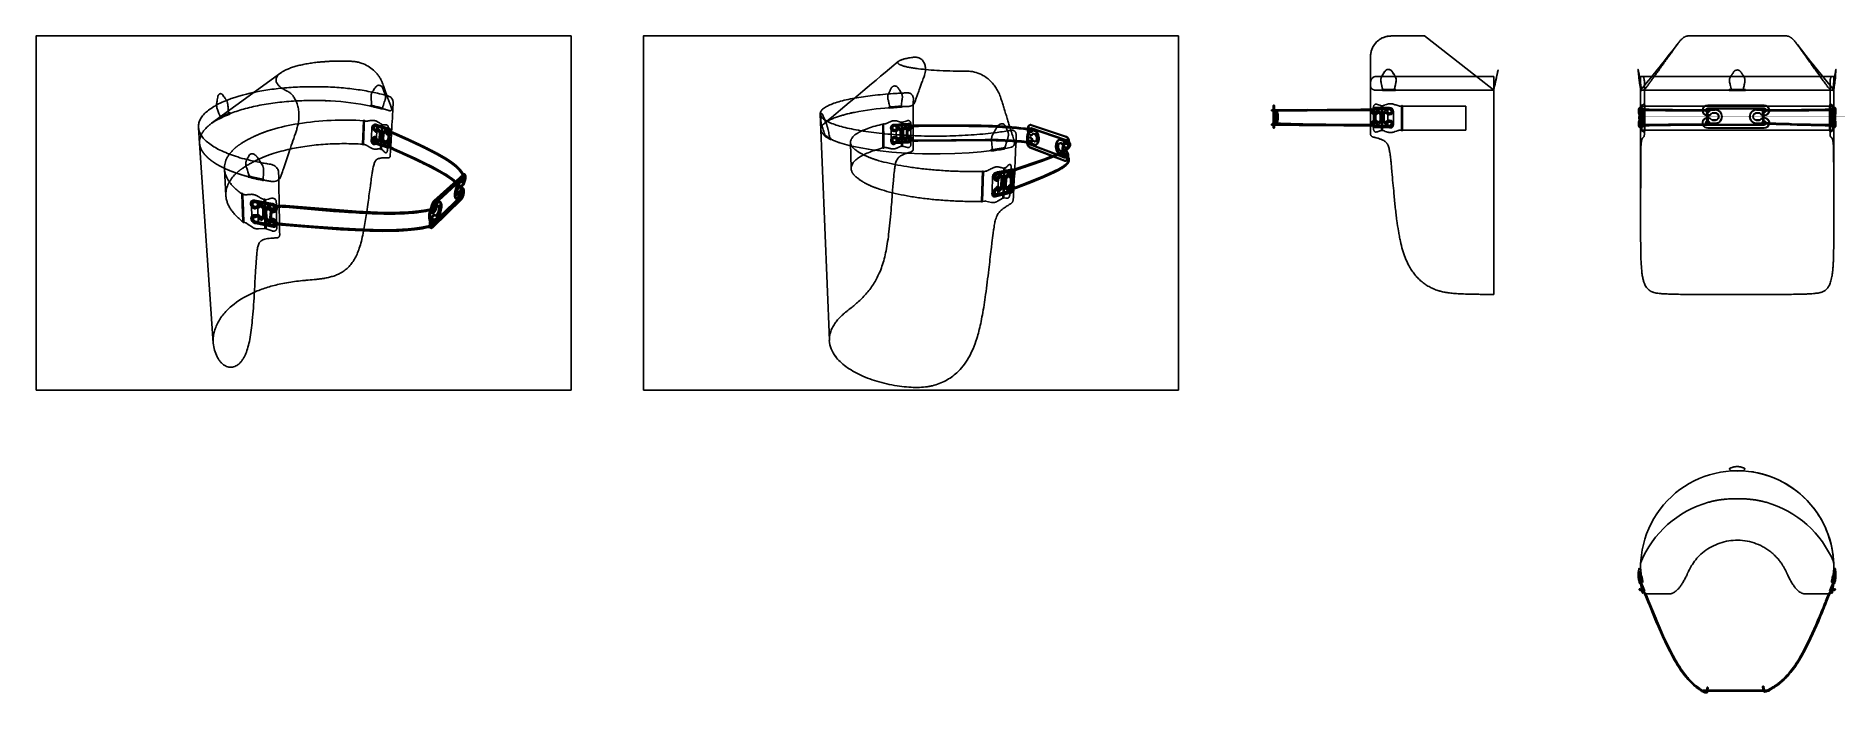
# Model space of a CAD drawing. Header units: millimetres. Extents: x 0 to 1863, y -681 to 0.
import ezdxf

# ---------------------------------------------------------------- set-up
doc = ezdxf.new("R2010")
doc.units = ezdxf.units.MM
doc.header["$MEASUREMENT"] = 0
doc.layers.add('Make2D$hidden$lines', color=7, linetype='Continuous', true_color=0xffffff)
doc.layers.add('Make2D$visible$lines', color=178, linetype='Continuous', true_color=0x000000)

msp = doc.modelspace()

# ---------------------------------------------------------------- linework, layer by layer
at = {"layer": 'Make2D$hidden$lines'}
for p, q in [((1392.7, -41.9), (1406.6, -41.9)), ((1392.7, -55.8), (1392.7, -55.8)), ((1406.1, -55.4), (1406.1, -54.7)), ((1490.7, -41.9), (1508.5, -55.8)), ((1508.5, -55.8), (1508.6, -55.9)), ((1508.5, -55.8), (1508.5, -55.8)), ((1508.5, -55.8), (1508.6, -56.1)), ((1508.5, -55.8), (1508.6, -56.1)), ((1508.6, -55.4), (1508.9, -54.1)), ((1508.7, -55.4), (1508.7, -55.4)), ((1508.9, -54.1), (1508.9, -54.7)), ((1660.7, -55.1), (1660.7, -49.5)), ((1660.7, -56), (1664.6, -51.3)), ((1672.2, -41.9), (1760.7, -41.9)), ((1849.2, -41.9), (1760.7, -41.9)), ((1856.8, -51.3), (1860.6, -56)), ((1860.7, -47.8), (1860.7, -55)), ((1393.4, -56.1), (1386.1, -56.1)), ((1392.4, -97.7), (1392.4, -72.6)), ((1392.9, -74.2), (1392.9, -76.2)), ((1393.4, -72.4), (1393.4, -97.7)), ((1406.8, -56.1), (1406.8, -56.1)), ((1407.3, -56.1), (1447.8, -56.1)), ((1451.8, -56.1), (1407.3, -56.1)), ((1413.2, -97.6), (1413.2, -72.6)), ((1476.2, -72.6), (1414.3, -72.6)), ((1447.8, -56.1), (1449.7, -56.1)), ((1466.2, -56.1), (1452.2, -56.1)), ((1508.5, -56.1), (1467.4, -56.1)), ((1470.8, -56.1), (1508.5, -56.1)), ((1476.2, -72.6), (1479.8, -72.6)), ((1479.8, -72.6), (1479.8, -97.6)), ((1659.4, -74.2), (1659.5, -74.2)), ((1660.5, -76.2), (1660.5, -74.2)), ((1660.7, -76.2), (1660.7, -70.1)), ((1660.8, -72.6), (1660.8, -97.6)), ((1665.2, -72.6), (1660.8, -72.6)), ((1661.4, -74.2), (1661.4, -76.2)), ((1664.6, -56.1), (1661.6, -56.1)), ((1661.9, -72.2), (1661.9, -97.9)), ((1662, -72.6), (1662, -72.1)), ((1662, -98), (1662, -72.6)), ((1730.9, -72.6), (1726.9, -72.6)), ((1790.5, -72.6), (1730.9, -72.6)), ((1790.5, -72.6), (1791.7, -72.6)), ((1852, -56.1), (1840, -56.1)), ((1856.2, -72.6), (1860.6, -72.6)), ((1860.7, -56.1), (1856.8, -56.1)), ((1859.3, -72.6), (1859.4, -72.1)), ((1859.4, -98), (1859.3, -72.6)), ((1859.4, -56.1), (1859.4, -56.1)), ((1859.5, -72.2), (1859.5, -97.9)), ((1860, -74.2), (1860, -76.2)), ((1860.6, -72.6), (1860.6, -97.6)), ((1860.7, -56), (1860.7, -56.1)), ((1860.7, -70.1), (1860.7, -76.2)), ((1860.8, -74.2), (1860.8, -76.2)), ((1862, -74.2), (1861.9, -74.2)), ((195, -82.8), (190.8, -84.9)), ((195, -82.8), (200.2, -80.6)), ((195.4, -82.7), (200.2, -80.7)), ((338.9, -87.7), (337.9, -112.1)), ((350.2, -91.6), (350.3, -91.5)), ((351.5, -92.2), (357.7, -94)), ((351.8, -91.5), (364.8, -95.4)), ((352, -91.5), (364.9, -95.3)), ((365.2, -96.7), (352.2, -92.8)), ((352.3, -91.8), (365.2, -95.7)), ((815.9, -90.5), (818.6, -88.2)), ((829.7, -83.7), (829.5, -83.7)), ((876.7, -91.3), (877, -115.8)), ((888, -91.9), (902.7, -91)), ((902.7, -92), (888, -92.8)), ((888.1, -91.5), (902.8, -90.6)), ((902.8, -92.6), (888.1, -93.4)), ((888.2, -91.5), (902.9, -90.6)), ((902.9, -92.6), (888.2, -93.5)), ((888.3, -92.1), (903, -91.2)), ((903, -92.2), (888.3, -93.1)), ((896.1, -89.4), (896.2, -113.9)), ((905, -91.3), (905.1, -91.3)), ((1030.3, -92.3), (1066.5, -104.4)), ((1280.2, -77), (1279.2, -77)), ((1279.2, -91.8), (1280.8, -91.8)), ((1282.1, -91.1), (1280.3, -91.1)), ((1280.5, -74.9), (1280.9, -75.3)), ((1280.9, -75.3), (1280.5, -74.9)), ((1280.5, -76.7), (1280.9, -76.3)), ((1280.5, -76.4), (1281.7, -76.4)), ((1281.7, -77.6), (1280.5, -77.6)), ((1280.9, -78.8), (1280.5, -79.2)), ((1280.5, -79.6), (1280.9, -80)), ((1280.9, -87), (1280.5, -87.4)), ((1280.5, -87.9), (1280.9, -88.3)), ((1280.5, -89.9), (1281.7, -89.9)), ((1280.5, -89.9), (1281.7, -90)), ((1280.9, -90.8), (1280.5, -90.4)), ((1281.7, -91.2), (1280.5, -91.1)), ((1280.5, -91.2), (1281, -91.2)), ((1280.9, -91.8), (1280.5, -92.2)), ((1280.5, -92.2), (1280.8, -91.8)), ((1281, -92.4), (1280.5, -92.4)), ((1280.8, -91.8), (1281.3, -91.8)), ((1280.8, -91.8), (1280.9, -91.8)), ((1281.3, -75.3), (1280.9, -75.3)), ((1281.3, -76.3), (1280.9, -76.3)), ((1281.3, -78.8), (1280.9, -78.8)), ((1281.3, -80), (1280.9, -80)), ((1281.3, -87), (1280.9, -87)), ((1280.9, -88.3), (1281.3, -88.3)), ((1281.3, -90.8), (1280.9, -90.8)), ((1281.3, -91.8), (1280.9, -91.8)), ((1281, -76.4), (1281, -76.4)), ((1281, -76.4), (1281, -77.4)), ((1281, -77.4), (1281, -77.6)), ((1281, -91.5), (1281, -91.2)), ((1281, -92.4), (1281, -91.5)), ((1281.7, -92.3), (1281, -92.4)), ((1281.3, -91.8), (1281.1, -91.8)), ((1281.7, -92.4), (1281.1, -92.4)), ((1281.3, -75.3), (1281.7, -74.9)), ((1281.3, -75.3), (1281.7, -74.9)), ((1281.3, -76.3), (1281.7, -76.7)), ((1281.7, -79.2), (1281.3, -78.8)), ((1281.3, -80), (1281.7, -79.6)), ((1281.7, -87.4), (1281.3, -87)), ((1281.3, -88.3), (1281.7, -87.9)), ((1281.7, -90.4), (1281.3, -90.8)), ((1281.7, -92.2), (1281.3, -91.8)), ((1281.3, -91.8), (1281.3, -91.8)), ((1281.7, -92.2), (1281.3, -91.8)), ((1281.7, -77.6), (1281.7, -76.5)), ((1281.7, -91.2), (1281.7, -90)), ((1282.1, -77.4), (1282.1, -76.4)), ((1282.1, -77.6), (1282.1, -77.4)), ((1282.1, -89.9), (1282.1, -90.2)), ((1282.1, -91.1), (1282.1, -90.1)), ((1282.1, -90.2), (1282.1, -91.1)), ((1285.8, -77), (1315.9, -76.9)), ((1385.8, -79.7), (1385.8, -79.7)), ((1385.8, -89.2), (1385.8, -89.2)), ((1389.4, -77.7), (1389.2, -77.7)), ((1389.2, -91.2), (1389.4, -91.2)), ((1389.3, -80), (1389.3, -80)), ((1389.3, -88.8), (1389.3, -88.8)), ((1392.4, -80.5), (1389.7, -77.8)), ((1389.7, -91), (1392.4, -88.3)), ((1390, -91.4), (1389.7, -91)), ((1390, -80.3), (1390.7, -81)), ((1390.7, -87.8), (1390, -88.5)), ((1390.5, -80), (1391.1, -80.7)), ((1391.1, -88.2), (1390.5, -88.9)), ((1391, -81.7), (1391, -87.1)), ((1391, -87.1), (1391.6, -87.1)), ((1391.6, -81.7), (1391.6, -87.1)), ((1392.6, -88), (1392.6, -80.9)), ((1392.9, -80.5), (1392.9, -88.3)), ((1392.9, -92.7), (1392.9, -94.7)), ((1393.2, -80.8), (1393.2, -87.9)), ((1393.3, -80.8), (1393.3, -87.9)), ((1396.2, -77.4), (1393.5, -80.1)), ((1393.5, -88.6), (1396.2, -91.3)), ((1396.2, -77.4), (1393.6, -80.1)), ((1393.6, -88.6), (1396.2, -91.3)), ((1393.7, -80.8), (1393.7, -87.9)), ((1396.5, -77.7), (1393.8, -80.5)), ((1393.8, -88.2), (1396.5, -90.9)), ((1393.9, -80.8), (1393.9, -87.9)), ((1396.7, -77.7), (1394, -80.5)), ((1394, -88.2), (1396.7, -90.9)), ((1394.6, -87), (1394.6, -81.6)), ((1394.8, -87), (1394.8, -81.6)), ((1395.1, -80.6), (1395.8, -79.9)), ((1395.8, -88.8), (1395.1, -88.1)), ((1395.2, -87), (1395.2, -81.6)), ((1395.2, -87), (1395.2, -81.6)), ((1395.3, -80.6), (1396, -79.9)), ((1396, -88.8), (1395.3, -88.1)), ((1395.5, -80.9), (1396.2, -80.2)), ((1395.5, -80.9), (1396.2, -80.2)), ((1396.2, -88.4), (1395.5, -87.7)), ((1396.2, -88.4), (1395.5, -87.7)), ((1396.2, -80.2), (1396, -79.9)), ((1398.1, -77.6), (1396.8, -77.6)), ((1396.8, -91.1), (1398.1, -91.1)), ((1398.2, -77.1), (1396.9, -77.1)), ((1397, -91.1), (1396.9, -91.6)), ((1396.9, -91.6), (1398.2, -91.6)), ((1398.3, -77.6), (1398.1, -77.6)), ((1398.1, -91.1), (1398.3, -91.1)), ((1398.2, -77.1), (1398.2, -77.1)), ((1399.8, -79.5), (1399.7, -79.9)), ((1399.7, -81), (1399.8, -81.5)), ((1399.8, -87.2), (1399.7, -87.7)), ((1399.7, -88.8), (1399.8, -89.2)), ((1399.8, -79.5), (1399.8, -79.5)), ((1399.8, -79.5), (1399.8, -79.5)), ((1399.8, -81.5), (1400.9, -80.2)), ((1399.8, -81.5), (1399.9, -81)), ((1399.8, -81.5), (1400.9, -81.2)), ((1399.8, -81.5), (1399.8, -81.5)), ((1399.8, -87.2), (1400.9, -87.7)), ((1399.8, -87.2), (1399.8, -87.2)), ((1399.9, -87.7), (1399.8, -87.2)), ((1399.8, -87.2), (1399.8, -87.2)), ((1399.8, -89.2), (1399.8, -89.2)), ((1399.8, -89.2), (1399.8, -89.2)), ((1399.9, -81), (1400.9, -79.7)), ((1399.9, -80), (1400.4, -79.8)), ((1399.9, -81), (1399.9, -80)), ((1399.9, -87.7), (1400.9, -88.7)), ((1399.9, -88.7), (1399.9, -87.7)), ((1399.9, -88.7), (1400.9, -89.2)), ((1400.9, -74.7), (1400.7, -74.7)), ((1400.7, -75.7), (1400.9, -75.7)), ((1400.8, -81.6), (1400.9, -81.7)), ((1400.9, -79.7), (1400.9, -80.2)), ((1400.9, -80.2), (1400.9, -81.2)), ((1400.9, -81.2), (1400.9, -81.7)), ((1400.9, -87.2), (1400.9, -87.7)), ((1400.9, -87.7), (1400.9, -88.7)), ((1400.9, -88.7), (1400.9, -89.2)), ((1659.4, -81.6), (1659.2, -81.4)), ((1659.5, -81.7), (1659.2, -81.4)), ((1659.2, -87.4), (1659.4, -87.2)), ((1659.2, -87.4), (1659.5, -87.2)), ((1661.4, -79.5), (1659.3, -81)), ((1660.9, -88.7), (1659.3, -87.8)), ((1660.9, -80), (1659.5, -81.7)), ((1659.7, -81.7), (1659.5, -81.7)), ((1659.5, -87.2), (1659.7, -87.2)), ((1660.9, -87.7), (1659.5, -87.2)), ((1659.5, -89.2), (1659.5, -89.2)), ((1661.6, -79.5), (1659.6, -80)), ((1659.7, -89.2), (1659.6, -89.2)), ((1659.7, -76.2), (1660.1, -75.7)), ((1660.1, -80.1), (1659.7, -79.7)), ((1659.7, -79.7), (1660.2, -80.2)), ((1660.2, -81.2), (1659.7, -81.7)), ((1660.4, -81.3), (1659.7, -81.7)), ((1659.7, -87.2), (1659.7, -87.2)), ((1659.7, -87.2), (1659.7, -87.2)), ((1659.7, -87.2), (1660.2, -87.7)), ((1660.4, -87.2), (1659.7, -87.2)), ((1659.7, -89.2), (1660.1, -88.7)), ((1662.1, -88.7), (1659.7, -89.2)), ((1660.2, -88.7), (1659.7, -89.2)), ((1661.4, -89.2), (1659.7, -88.8)), ((1660.1, -93.1), (1659.7, -92.7)), ((1662.1, -81), (1659.8, -79.7)), ((1660.8, -79.8), (1659.8, -79.7)), ((1660.1, -75.7), (1659.9, -76.2)), ((1660.1, -88.7), (1659.9, -89.3)), ((1661.5, -89.2), (1659.9, -89.2)), ((1659.9, -92.7), (1660.1, -93.1)), ((1660.2, -75.7), (1660.1, -75.7)), ((1660.1, -80.1), (1660.2, -80.2)), ((1660.2, -88.7), (1660.1, -88.7)), ((1660.1, -93.1), (1660.2, -93.2)), ((1660.2, -80.2), (1660.2, -81.2)), ((1661.6, -81.5), (1660.2, -80.2)), ((1661.4, -81.5), (1660.2, -81.2)), ((1661.6, -87.2), (1660.2, -87.7)), ((1662.1, -87.7), (1660.2, -88.7)), ((1660.2, -87.7), (1660.2, -88.7)), ((1660.5, -80.5), (1660.8, -78.5)), ((1660.5, -89.9), (1660.5, -78.8)), ((1660.5, -90), (1660.5, -78.8)), ((1660.5, -81.2), (1660.5, -80.9)), ((1660.9, -81), (1660.5, -81.3)), ((1661.4, -87.2), (1660.5, -87.2)), ((1660.5, -88), (1660.5, -87.5)), ((1660.8, -90.2), (1660.5, -88.3)), ((1660.5, -94.7), (1660.5, -92.7)), ((1660.6, -94.7), (1660.5, -92.7)), ((1660.7, -90.1), (1660.7, -78.7)), ((1660.7, -88.2), (1660.8, -88.9)), ((1660.7, -94.7), (1660.7, -92.7)), ((1660.8, -92.7), (1660.7, -94.7)), ((1660.8, -78.6), (1660.8, -90.2)), ((1660.8, -80), (1660.8, -80.4)), ((1660.9, -80.2), (1661.4, -77.5)), ((1662.1, -80), (1660.9, -79.8)), ((1660.9, -80), (1660.9, -81)), ((1660.9, -80.9), (1660.9, -80.2)), ((1660.9, -88), (1660.9, -80.9)), ((1660.9, -81), (1661.4, -81.5)), ((1661.4, -87.2), (1660.9, -87.7)), ((1660.9, -87.7), (1660.9, -88.7)), ((1660.9, -88.7), (1660.9, -88)), ((1661.4, -91.4), (1660.9, -88.7)), ((1661.1, -80.2), (1661.6, -77.5)), ((1661.1, -79.5), (1661.5, -80)), ((1661.1, -80.9), (1661.1, -80.2)), ((1661.1, -88), (1661.1, -80.9)), ((1661.1, -88.7), (1661.1, -88)), ((1661.6, -91.4), (1661.1, -88.7)), ((1661.5, -88.8), (1661.1, -89.3)), ((1661.2, -77.6), (1661.7, -77.1)), ((1661.2, -77.6), (1661.4, -77.6)), ((1661.2, -77.6), (1661.2, -77.6)), ((1661.2, -78.2), (1661.4, -79.7)), ((1661.6, -80.3), (1661.2, -80)), ((1661.4, -89.1), (1661.2, -90.6)), ((1661.2, -91.1), (1661.2, -91)), ((1661.7, -91.6), (1661.2, -91.1)), ((1661.4, -91.1), (1661.2, -91.1)), ((1661.4, -80.3), (1661.3, -80.7)), ((1661.3, -88.2), (1661.4, -88.5)), ((1661.4, -77.5), (1661.5, -77.2)), ((1661.4, -77.3), (1661.4, -91.6)), ((1661.4, -77.6), (1661.5, -77.7)), ((1661.4, -79.5), (1661.9, -80)), ((1661.6, -79.5), (1661.4, -79.5)), ((1661.4, -81.5), (1661.6, -81.5)), ((1661.6, -87.2), (1661.4, -87.2)), ((1661.9, -88.7), (1661.4, -89.2)), ((1661.4, -89.2), (1661.6, -89.2)), ((1661.5, -90.9), (1661.4, -91.1)), ((1661.5, -91.7), (1661.4, -91.4)), ((1661.4, -92.7), (1661.4, -94.7)), ((1661.5, -77.7), (1661.9, -80.5)), ((1661.5, -80), (1661.7, -80)), ((1661.6, -80.4), (1661.5, -80)), ((1661.6, -80.3), (1661.5, -81)), ((1661.5, -81), (1661.5, -81)), ((1661.5, -87.8), (1661.6, -88.5)), ((1661.5, -87.8), (1661.5, -87.8)), ((1661.9, -88.2), (1661.5, -90.9)), ((1661.5, -88.8), (1661.6, -88.5)), ((1661.7, -88.8), (1661.5, -88.8)), ((1661.6, -89.2), (1661.5, -89.2)), ((1661.6, -74.7), (1662.8, -74.7)), ((1662.8, -75.7), (1661.6, -75.7)), ((1661.6, -77.5), (1661.6, -77.1)), ((1661.7, -80.6), (1661.6, -79.9)), ((1661.6, -80.4), (1661.6, -80.3)), ((1661.6, -88), (1661.6, -80.9)), ((1661.6, -81.5), (1662.1, -81)), ((1662.1, -87.7), (1661.6, -87.2)), ((1661.6, -88.8), (1661.7, -88.1)), ((1661.6, -91.4), (1662.1, -91)), ((1661.6, -91.6), (1661.6, -91)), ((1661.7, -75.7), (1662.2, -76.2)), ((1661.7, -77.1), (1661.9, -77.1)), ((1661.7, -80.5), (1662.1, -77.8)), ((1661.7, -80), (1662.1, -79.5)), ((1662.2, -79.6), (1661.7, -80.1)), ((1661.8, -81.6), (1661.7, -80.6)), ((1661.7, -88.1), (1661.8, -87)), ((1662.1, -91), (1661.7, -88.3)), ((1661.7, -88.7), (1662.2, -89.2)), ((1662.1, -89.3), (1661.7, -88.8)), ((1661.9, -91.6), (1661.7, -91.6)), ((1662.2, -92.6), (1661.7, -93.1)), ((1661.8, -77.7), (1661.9, -77.1)), ((1661.8, -77.7), (1661.8, -77.8)), ((1661.9, -80.7), (1661.8, -81.4)), ((1661.8, -87), (1661.8, -81.6)), ((1661.8, -87.4), (1661.9, -88.2)), ((1661.9, -91.6), (1661.8, -91)), ((1661.8, -91.1), (1661.8, -91.1)), ((1662.1, -76.2), (1661.9, -76.2)), ((1661.9, -77.1), (1662.1, -77.1)), ((1661.9, -79.9), (1662.1, -79.9)), ((1661.9, -80), (1661.9, -79.9)), ((1662, -80), (1661.9, -80.7)), ((1662, -80.2), (1661.9, -80)), ((1661.9, -80.8), (1661.9, -87.9)), ((1661.9, -88.2), (1662, -88.9)), ((1661.9, -88.7), (1662, -88.4)), ((1662.1, -88.7), (1661.9, -88.7)), ((1661.9, -91.6), (1662.1, -91.6)), ((1661.9, -92.7), (1662.1, -92.7)), ((1662, -77.6), (1663.3, -76.7)), ((1662, -77.2), (1662.4, -77.7)), ((1662, -77.4), (1662.5, -80.1)), ((1662.1, -80.9), (1662, -80.2)), ((1662, -88.4), (1662.1, -87.7)), ((1662.5, -88.6), (1662, -91.3)), ((1662.4, -91.2), (1662, -91.6)), ((1663.3, -92.1), (1662, -91.2)), ((1662.1, -76.2), (1662.3, -76.2)), ((1662.1, -77.1), (1662.6, -77.6)), ((1662.1, -77.8), (1662.2, -77.7)), ((1662.1, -79.9), (1662.5, -79.5)), ((1662.3, -79.7), (1662.1, -79.7)), ((1662.1, -81), (1662.1, -80)), ((1662.2, -81.6), (1662.1, -80.9)), ((1662.1, -87.7), (1662.2, -87)), ((1662.1, -88.7), (1662.1, -87.7)), ((1662.5, -89.2), (1662.1, -88.7)), ((1662.1, -89.2), (1662.3, -89.2)), ((1662.2, -91.2), (1662.1, -91)), ((1662.6, -91.1), (1662.1, -91.6)), ((1662.6, -91.1), (1662.1, -91.6)), ((1662.1, -92.7), (1662.3, -92.7)), ((1662.2, -77.4), (1662.7, -80.1)), ((1662.2, -77.7), (1662.4, -77.7)), ((1662.2, -80.2), (1662.8, -79.9)), ((1662.3, -80.9), (1662.2, -80.2)), ((1662.2, -87), (1662.2, -81.6)), ((1662.2, -87.2), (1662.2, -87.2)), ((1662.2, -88.4), (1662.3, -87.7)), ((1662.7, -88.6), (1662.2, -91.3)), ((1662.4, -91.2), (1662.2, -91.2)), ((1662.3, -77.6), (1662.4, -77.6)), ((1662.7, -80.1), (1662.3, -79.6)), ((1662.4, -81.6), (1662.3, -80.9)), ((1662.3, -87.7), (1662.4, -87)), ((1662.3, -89.2), (1662.7, -88.7)), ((1662.4, -91.1), (1662.3, -91)), ((1662.4, -77.6), (1662.6, -77.6)), ((1662.4, -77.7), (1662.4, -77.7)), ((1662.5, -79.5), (1662.4, -80)), ((1662.4, -87), (1662.4, -81.6)), ((1662.4, -88.7), (1662.5, -89.2)), ((1662.4, -91.1), (1662.4, -91.2)), ((1662.6, -91.1), (1662.4, -91.1)), ((1662.5, -80.1), (1662.5, -80.8)), ((1662.5, -80.8), (1662.5, -87.9)), ((1662.5, -87.9), (1662.5, -88.6)), ((1662.6, -77.6), (1662.6, -77.7)), ((1662.6, -77.7), (1663.1, -80.5)), ((1663.1, -88.2), (1662.6, -90.9)), ((1662.6, -90.9), (1662.6, -91.1)), ((1662.6, -91.1), (1662.6, -91.1)), ((1662.7, -80.1), (1662.7, -80.8)), ((1662.7, -80.8), (1662.7, -87.9)), ((1662.7, -87.9), (1662.7, -88.6)), ((1662.8, -74.7), (1662.9, -74.7)), ((1662.9, -80.6), (1662.8, -79.9)), ((1662.8, -88.8), (1662.9, -88.1)), ((1663, -81.6), (1662.9, -80.6)), ((1662.9, -88.1), (1663, -87)), ((1663, -87), (1663, -81.6)), ((1663.1, -80.8), (1663.1, -87.9)), ((1665.2, -76), (1665.2, -77.3)), ((1665.2, -91.6), (1665.2, -92.8)), ((1729.2, -77.2), (1729.3, -77.5)), ((1729.2, -77.6), (1729.2, -77.2)), ((1729.3, -82.5), (1729.2, -78.5)), ((1729.2, -91.6), (1729.2, -91.2)), ((1729.3, -91.4), (1729.2, -91.7)), ((1729.3, -88.5), (1729.3, -84.6)), ((1729.7, -92.4), (1729.7, -92.4)), ((1730.3, -91.8), (1730.1, -91.8)), ((1730.4, -78.8), (1730.5, -82.5)), ((1730.5, -84.5), (1730.5, -88.3)), ((1787, -82.3), (1787, -78)), ((1787.2, -88.9), (1787.1, -84.7)), ((1788.1, -77.5), (1788.3, -77.2)), ((1788.3, -77.2), (1788.2, -77.6)), ((1788.2, -78.8), (1788.2, -82.5)), ((1788.3, -84.5), (1788.3, -88.3)), ((1788.4, -90.4), (1788.3, -90.1)), ((1788.4, -89.9), (1788.4, -90.3)), ((1793.9, -91.2), (1790.4, -91.1)), ((1790.6, -76.4), (1794, -76.4)), ((1794, -77.6), (1790.6, -77.6)), ((1790.7, -89.9), (1794, -90)), ((1856.1, -76), (1856.1, -77.3)), ((1856.1, -91.6), (1856.1, -92.8)), ((1858, -76.7), (1859.4, -77.6)), ((1859.4, -91.2), (1858, -92.1)), ((1858.2, -80.8), (1858.2, -87.9)), ((1858.7, -77.7), (1858.3, -80.5)), ((1858.3, -88.2), (1858.7, -90.9)), ((1858.4, -81.6), (1858.5, -80.6)), ((1858.4, -87), (1858.4, -81.6)), ((1858.5, -88.1), (1858.4, -87)), ((1858.6, -74.7), (1858.5, -74.7)), ((1858.5, -80.6), (1858.6, -79.9)), ((1858.6, -88.8), (1858.5, -88.1)), ((1859.7, -74.7), (1858.6, -74.7)), ((1858.6, -75.7), (1859.7, -75.7)), ((1859.1, -79.6), (1858.6, -80.1)), ((1859.2, -80.2), (1858.6, -79.9)), ((1858.7, -80.1), (1858.6, -80.8)), ((1858.6, -80.8), (1858.6, -87.9)), ((1858.6, -87.9), (1858.7, -88.6)), ((1858.6, -88.7), (1859.1, -89.2)), ((1859.2, -77.4), (1858.7, -80.1)), ((1858.8, -77.6), (1858.7, -77.7)), ((1858.7, -88.6), (1859.2, -91.3)), ((1858.7, -90.9), (1858.8, -91.1)), ((1858.8, -77.6), (1859.2, -77.1)), ((1859, -77.6), (1858.8, -77.6)), ((1858.8, -79.5), (1859.3, -79.9)), ((1858.8, -79.5), (1859, -80)), ((1858.9, -80.1), (1858.8, -80.8)), ((1858.8, -80.8), (1858.8, -87.9)), ((1858.8, -87.9), (1858.9, -88.6)), ((1859.3, -88.7), (1858.8, -89.2)), ((1859, -88.7), (1858.8, -89.2)), ((1859.2, -91.6), (1858.8, -91.1)), ((1858.8, -91.1), (1859.3, -91.6)), ((1858.8, -91.1), (1859, -91.1)), ((1858.8, -91.1), (1858.8, -91.1)), ((1858.9, -77.7), (1859.4, -77.2)), ((1859.4, -77.4), (1858.9, -80.1)), ((1858.9, -77.7), (1858.9, -77.7)), ((1859.2, -77.7), (1858.9, -77.7)), ((1858.9, -88.6), (1859.4, -91.3)), ((1858.9, -91.1), (1858.9, -91.2)), ((1859.4, -91.6), (1858.9, -91.2)), ((1858.9, -91.2), (1859.2, -91.2)), ((1859, -77.6), (1859, -77.6)), ((1859, -80.9), (1859.2, -80.2)), ((1859, -81.6), (1859, -80.9)), ((1859, -87), (1859, -81.6)), ((1859, -87.7), (1859, -87)), ((1859.2, -88.4), (1859, -87.7)), ((1859, -91.1), (1859, -91)), ((1859.2, -76.2), (1859.1, -76.2)), ((1859.2, -79.7), (1859.1, -79.7)), ((1859.2, -87.2), (1859.1, -87.2)), ((1859.1, -89.2), (1859.2, -89.2)), ((1859.2, -92.7), (1859.1, -92.7)), ((1859.2, -76.2), (1859.7, -75.7)), ((1859.2, -76.2), (1859.5, -76.2)), ((1859.2, -77.8), (1859.2, -77.7)), ((1859.7, -80.5), (1859.2, -77.8)), ((1859.2, -79.5), (1859.7, -80)), ((1859.7, -80.1), (1859.2, -79.6)), ((1859.2, -80.9), (1859.3, -80.2)), ((1859.2, -81.6), (1859.2, -80.9)), ((1859.2, -87), (1859.2, -81.6)), ((1859.2, -87.7), (1859.2, -87)), ((1859.3, -88.4), (1859.2, -87.7)), ((1859.2, -91), (1859.7, -88.3)), ((1859.2, -89.2), (1859.7, -88.7)), ((1859.7, -88.8), (1859.2, -89.3)), ((1859.2, -91.2), (1859.2, -91)), ((1859.8, -91.4), (1859.2, -91)), ((1859.7, -93.1), (1859.2, -92.6)), ((1859.5, -92.7), (1859.2, -92.7)), ((1859.5, -77.1), (1859.3, -77.1)), ((1859.3, -81), (1861.6, -79.7)), ((1859.3, -80), (1860.5, -79.8)), ((1859.3, -79.9), (1859.5, -79.9)), ((1859.3, -80.2), (1859.4, -80)), ((1859.3, -81), (1859.3, -80)), ((1859.8, -81.5), (1859.3, -81)), ((1859.3, -87.7), (1859.8, -87.2)), ((1859.3, -87.7), (1861.2, -88.7)), ((1859.3, -88.7), (1859.3, -87.7)), ((1859.4, -88.7), (1859.3, -88.4)), ((1859.5, -88.7), (1859.3, -88.7)), ((1859.3, -88.7), (1861.7, -89.2)), ((1859.5, -91.6), (1859.3, -91.6)), ((1859.9, -77.7), (1859.4, -80.5)), ((1859.4, -80), (1859.9, -79.5)), ((1859.4, -80), (1859.5, -79.9)), ((1859.4, -80), (1859.5, -80.7)), ((1859.4, -80.8), (1859.4, -87.9)), ((1859.5, -88.2), (1859.4, -88.9)), ((1859.4, -88.2), (1859.9, -90.9)), ((1859.9, -89.2), (1859.4, -88.7)), ((1859.7, -77.1), (1859.5, -77.1)), ((1859.6, -77.7), (1859.5, -77.1)), ((1859.5, -77.7), (1859.5, -77.8)), ((1859.5, -80.7), (1859.5, -81.4)), ((1859.5, -87.4), (1859.5, -88.2)), ((1859.5, -91.6), (1859.6, -91)), ((1859.5, -91.1), (1859.5, -91.1)), ((1859.5, -91.6), (1859.7, -91.6)), ((1859.6, -81.6), (1859.7, -80.6)), ((1859.6, -87), (1859.6, -81.6)), ((1859.7, -88.1), (1859.6, -87)), ((1859.7, -77.1), (1860.2, -77.6)), ((1859.8, -77.5), (1859.7, -77.1)), ((1859.7, -80.6), (1859.8, -79.9)), ((1859.7, -80), (1859.9, -80)), ((1859.7, -80.4), (1859.8, -80)), ((1859.7, -80.4), (1859.8, -80.3)), ((1859.7, -88), (1859.7, -80.9)), ((1859.8, -88.8), (1859.7, -88.1)), ((1859.8, -88.8), (1859.7, -88.5)), ((1859.9, -88.8), (1859.7, -88.8)), ((1859.7, -91.6), (1859.8, -91)), ((1860.2, -91.1), (1859.7, -91.6)), ((1860.2, -80.2), (1859.8, -77.5)), ((1859.8, -80), (1860.3, -79.5)), ((1859.8, -79.5), (1860, -79.5)), ((1859.8, -79.5), (1861.8, -80)), ((1859.8, -80.3), (1860.2, -80)), ((1859.8, -81.5), (1861.2, -80.2)), ((1859.8, -80.3), (1859.9, -81)), ((1860, -81.5), (1859.8, -81.5)), ((1859.8, -87.2), (1860, -87.2)), ((1859.8, -87.2), (1861.2, -87.7)), ((1859.9, -87.8), (1859.8, -88.5)), ((1859.8, -91.4), (1860.2, -88.7)), ((1860.3, -89.3), (1859.8, -88.8)), ((1860, -89.2), (1859.8, -89.2)), ((1859.8, -89.2), (1859.8, -89.2)), ((1860, -77.5), (1859.9, -77.2)), ((1860, -77.6), (1859.9, -77.7)), ((1859.9, -81), (1859.9, -81)), ((1859.9, -87.8), (1859.9, -87.8)), ((1859.9, -89.2), (1861.5, -89.2)), ((1859.9, -90.9), (1860, -91.1)), ((1859.9, -91.7), (1860, -91.4)), ((1860, -77.3), (1860, -91.6)), ((1860.4, -80.2), (1860, -77.5)), ((1860.2, -77.6), (1860, -77.6)), ((1860.1, -78.2), (1860, -79.7)), ((1860, -79.5), (1862.1, -81)), ((1860, -80.3), (1860, -80.7)), ((1860.5, -81), (1860, -81.5)), ((1860, -81.5), (1861.2, -81.2)), ((1860, -87.2), (1860.5, -87.7)), ((1860, -87.2), (1860.9, -87.2)), ((1860, -88.2), (1860, -88.5)), ((1860, -91.4), (1860.4, -88.7)), ((1860, -89.2), (1861.7, -88.8)), ((1860, -89.1), (1860.1, -90.6)), ((1860, -91.1), (1860.2, -91.1)), ((1860, -92.7), (1860, -94.7)), ((1860.2, -77.6), (1860.2, -77.6)), ((1860.3, -80.9), (1860.2, -80.2)), ((1860.2, -88.7), (1860.3, -88)), ((1860.2, -91.1), (1860.2, -91)), ((1860.3, -88), (1860.3, -80.9)), ((1860.5, -80.9), (1860.4, -80.2)), ((1860.4, -88.7), (1860.5, -88)), ((1860.9, -80.5), (1860.5, -78.5)), ((1860.5, -79.8), (1861.6, -79.7)), ((1860.5, -80), (1860.6, -80.4)), ((1860.5, -80), (1861.9, -81.7)), ((1860.5, -80), (1860.5, -81)), ((1860.5, -88), (1860.5, -80.9)), ((1860.5, -81), (1860.9, -81.3)), ((1860.5, -87.7), (1861.9, -87.2)), ((1860.5, -87.7), (1860.5, -88.7)), ((1860.5, -88.7), (1862, -87.8)), ((1860.6, -88.2), (1860.5, -88.9)), ((1860.5, -90.2), (1860.9, -88.3)), ((1860.6, -78.6), (1860.6, -90.2)), ((1860.6, -92.7), (1860.6, -94.7)), ((1860.7, -78.7), (1860.7, -90.1)), ((1860.7, -92.7), (1860.7, -94.7)), ((1860.8, -78.8), (1860.8, -89.9)), ((1860.8, -90), (1860.8, -78.8)), ((1860.8, -92.7), (1860.8, -94.7)), ((1860.8, -94.7), (1860.8, -92.7)), ((1860.9, -81.2), (1860.9, -80.9)), ((1860.9, -81.3), (1861.7, -81.7)), ((1860.9, -88), (1860.9, -87.5)), ((1861, -87.2), (1861.7, -87.2)), ((1861.2, -75.7), (1861.7, -76.2)), ((1861.2, -75.7), (1861.4, -76.2)), ((1861.2, -75.7), (1861.2, -75.7)), ((1861.7, -79.7), (1861.2, -80.1)), ((1861.7, -79.7), (1861.2, -80.2)), ((1861.2, -80.1), (1861.2, -80.2)), ((1861.2, -80.2), (1861.2, -81.2)), ((1861.2, -81.2), (1861.7, -81.7)), ((1861.7, -87.2), (1861.2, -87.7)), ((1861.2, -87.7), (1861.2, -88.7)), ((1861.2, -88.7), (1861.7, -89.2)), ((1861.2, -88.7), (1861.4, -89.3)), ((1861.2, -88.7), (1861.2, -88.7)), ((1861.2, -88.7), (1861.7, -89.2)), ((1861.7, -92.7), (1861.2, -93.1)), ((1861.4, -92.7), (1861.2, -93.1)), ((1861.2, -93.1), (1861.2, -93.2)), ((1861.7, -81.7), (1861.9, -81.7)), ((1861.7, -87.2), (1861.7, -87.2)), ((1861.7, -87.2), (1861.7, -87.2)), ((1861.9, -87.2), (1861.7, -87.2)), ((1861.7, -89.2), (1861.8, -89.2)), ((1861.8, -89.2), (1861.9, -89.2)), ((1861.9, -81.7), (1862.2, -81.4)), ((1862.1, -87.4), (1861.9, -87.2)), ((1862.2, -81.4), (1862, -81.6)), ((1862, -87.2), (1862.1, -87.4)), ((349.6, -104.4), (349.6, -104.4)), ((350.4, -106.4), (350.5, -106.3)), ((350.6, -110.4), (356.8, -112.3)), ((356.8, -113.3), (350.6, -111.3)), ((350.9, -105), (350.8, -106)), ((350.8, -106), (351.1, -106.3)), ((351.2, -104.4), (350.9, -105)), ((351.3, -105.2), (350.9, -105)), ((350.9, -106.8), (351.1, -106.3)), ((363.7, -115.7), (350.9, -111.7)), ((351, -93.5), (351.1, -93.5)), ((351, -109.7), (363.8, -113.8)), ((363.8, -115.7), (351, -111.6)), ((351.1, -106.3), (351.3, -106.3)), ((351.1, -109.7), (363.9, -113.7)), ((351.6, -97), (351.2, -97.6)), ((351.4, -98.9), (351.2, -97.6)), ((351.2, -97.6), (351.2, -98.6)), ((351.7, -99.6), (351.2, -98.6)), ((351.2, -98.6), (351.5, -99)), ((351.4, -104.3), (351.2, -104.4)), ((351.4, -105.1), (351.2, -104.4)), ((351.2, -107.2), (351.3, -106.3)), ((351.3, -107.2), (351.2, -107.2)), ((351.3, -99.3), (351.4, -98.3)), ((351.3, -106.3), (351.6, -105.6)), ((351.3, -107.2), (351.5, -106.2)), ((364.2, -115), (351.3, -111)), ((357.7, -95), (351.4, -93.2)), ((351.4, -98.2), (351.6, -97)), ((351.6, -97.4), (351.4, -98.3)), ((351.4, -98), (351.4, -98.1)), ((351.5, -99.6), (351.4, -98.9)), ((351.4, -98.9), (351.6, -99.4)), ((351.6, -104.7), (351.4, -104.3)), ((351.7, -105.5), (351.4, -104.3)), ((351.4, -105.1), (351.7, -105.5)), ((351.4, -110), (364.2, -114)), ((351.5, -97.7), (351.7, -96.9)), ((351.8, -97.5), (351.5, -97.8)), ((351.5, -99), (351.7, -98.7)), ((351.5, -99), (351.6, -98.9)), ((351.7, -99), (351.5, -99)), ((351.5, -99), (351.5, -99)), ((351.7, -99.6), (351.5, -99.6)), ((351.5, -106.1), (351.6, -105.6)), ((351.7, -96.9), (351.6, -97)), ((352.1, -97.9), (351.6, -98.9)), ((351.6, -98.9), (352, -98.3)), ((351.6, -105), (351.6, -104.7)), ((351.7, -106.5), (351.6, -104.7)), ((351.6, -105.6), (351.6, -105.2)), ((364.7, -97.4), (351.7, -93.5)), ((352, -97.3), (351.7, -96.9)), ((352, -98.9), (351.7, -99.6)), ((352, -98.9), (351.7, -99)), ((351.7, -105.5), (351.7, -106.5)), ((351.8, -97.5), (352, -97.3)), ((351.8, -97.5), (351.8, -97.7)), ((351.8, -97.8), (352, -98.3)), ((364.8, -97.3), (351.9, -93.5)), ((351.9, -97.5), (351.9, -97.5)), ((352, -97.5), (351.9, -97.5)), ((352, -98.3), (352, -97.3)), ((352.1, -97.9), (352, -98.9)), ((353.6, -110.2), (352.5, -109.9)), ((354, -109.6), (352.9, -109.3)), ((353.5, -96), (353.5, -95.9)), ((353.5, -95.9), (354.6, -96.3)), ((353.6, -98.8), (353.7, -98.8)), ((353.7, -98.8), (353.7, -98.8)), ((354.2, -107.4), (354.2, -107.4)), ((354.2, -107.4), (354.2, -107.5)), ((356.7, -107.6), (354.3, -109.5)), ((354.4, -107.3), (355, -106.8)), ((354.6, -96.3), (354.9, -96.5)), ((355.3, -100.1), (354.8, -99.2)), ((354.9, -96.5), (357.1, -99.9)), ((355, -107.6), (355.6, -107.1)), ((355.3, -106.2), (355.5, -100.9)), ((356, -99.7), (355.4, -98.8)), ((356, -106.2), (356.3, -100.9)), ((356.8, -107.3), (356.7, -107.6)), ((357.2, -100.3), (356.8, -107.3)), ((357.9, -107.2), (358.2, -100.2)), ((358, -107.1), (358.4, -100.2)), ((358, -107.5), (358.3, -100.5)), ((360.2, -111.2), (358.1, -107.9)), ((360.2, -111.4), (358.1, -108)), ((360.4, -111.3), (358.2, -107.9)), ((358.3, -100.5), (358.5, -100.2)), ((358.4, -94.2), (358.4, -95.4)), ((358.5, -99.6), (361, -97.6)), ((358.5, -100.2), (360.9, -98.2)), ((358.6, -94.3), (364.5, -96)), ((364.4, -97), (358.6, -95.3)), ((358.6, -99.5), (361.1, -97.5)), ((358.7, -107.1), (359.1, -100.2)), ((359.1, -101.6), (358.9, -106.9)), ((359.6, -106.9), (358.9, -106.9)), ((361, -110.9), (358.9, -107.5)), ((359.1, -100.2), (359.2, -99.8)), ((359.2, -99.8), (361.7, -97.8)), ((359.2, -108.1), (359.7, -108.9)), ((360.2, -100.1), (359.6, -100.6)), ((359.9, -101.2), (359.6, -106.6)), ((359.9, -101.6), (359.6, -106.9)), ((360, -101.5), (359.7, -106.8)), ((359.8, -107.7), (360.4, -108.6)), ((359.9, -107.6), (360.5, -108.5)), ((359.9, -107.7), (360.5, -108.6)), ((360.8, -100.4), (360.2, -100.9)), ((360.2, -111.4), (360.2, -111.2)), ((361, -99.8), (360.3, -100.3)), ((360.9, -100.4), (360.3, -100.9)), ((361.6, -111.8), (360.5, -111.5)), ((361, -100.3), (361.1, -100.3)), ((362, -112.1), (361, -111.8)), ((361.1, -97.5), (361.3, -97.4)), ((361.2, -98.1), (362.3, -98.4)), ((362.4, -111.5), (361.3, -111.1)), ((361.6, -108.9), (361.4, -109)), ((361.6, -97.5), (362.7, -97.8)), ((361.7, -97.4), (362.8, -97.7)), ((362, -97.8), (363.1, -98.1)), ((362.2, -100.8), (362.8, -100.4)), ((362.4, -108.4), (362.4, -108.4)), ((363.2, -110.3), (363.3, -110.3)), ((365.4, -100.8), (365.5, -100.8)), ((365.5, -100.8), (365.4, -100.8)), ((365.9, -99.7), (366, -99.5)), ((366, -99.5), (366.2, -99.9)), ((366.3, -102.7), (366.2, -102.8)), ((367.9, -100.5), (368, -99.2)), ((843.7, -137.3), (842.9, -110.4)), ((885.8, -110.6), (885.7, -110.6)), ((887.1, -96.5), (887, -96.5)), ((887.1, -109.1), (887.1, -109.1)), ((888, -97.2), (888.1, -96.9)), ((889.8, -97), (888, -98.2)), ((888.7, -97.1), (888, -97.2)), ((888, -98.2), (888, -97.2)), ((888.2, -98.8), (888, -98.2)), ((888.1, -96.9), (888.2, -96.9)), ((890.1, -97.6), (888.1, -96.9)), ((888.1, -104.5), (888.2, -104.2)), ((889.8, -105.8), (888.1, -104.5)), ((888.1, -105.5), (888.1, -104.5)), ((890, -106.4), (888.1, -105.5)), ((888.2, -106.1), (888.1, -105.5)), ((888.1, -109.9), (902.7, -108.9)), ((902.7, -109.9), (888.1, -110.8)), ((888.2, -96.9), (888.3, -97.5)), ((890.1, -98.6), (888.2, -96.9)), ((889.8, -97.3), (888.2, -98.8)), ((888.3, -98.5), (888.2, -98.8)), ((888.8, -98.7), (888.2, -98.8)), ((888.2, -98.8), (888.2, -98.8)), ((888.2, -104.2), (888.3, -104.2)), ((888.3, -104.2), (888.2, -104.2)), ((888.3, -106.1), (888.2, -106.1)), ((888.3, -106.1), (888.2, -106.1)), ((888.2, -109.5), (902.8, -108.6)), ((888.3, -97.5), (888.3, -98.5)), ((890, -99), (888.3, -97.5)), ((889.9, -98.9), (888.3, -98.5)), ((889.8, -104.8), (888.3, -104.2)), ((888.3, -104.2), (888.4, -104.8)), ((889.9, -104.4), (888.3, -104.2)), ((888.4, -105.8), (888.3, -106.1)), ((890.1, -106.1), (888.3, -106.1)), ((888.3, -109.5), (902.9, -108.6)), ((902.9, -110.5), (888.3, -111.5)), ((902.8, -110.5), (888.3, -111.4)), ((890, -104.5), (888.4, -104.8)), ((888.4, -104.8), (888.4, -105.8)), ((890.1, -105.1), (888.4, -105.8)), ((890, -106.5), (888.4, -106.1)), ((888.4, -110.1), (903, -109.2)), ((903, -110.1), (888.4, -111.1)), ((889.9, -96.9), (888.7, -97.1)), ((889.8, -98.3), (888.8, -98.7)), ((889.9, -96.9), (889.8, -97)), ((889.9, -96.9), (889.8, -97.3)), ((889.8, -97.3), (889.8, -98.3)), ((889.8, -98.3), (889.9, -98.9)), ((889.9, -104.4), (889.8, -104.8)), ((889.8, -104.8), (889.8, -105.8)), ((889.8, -105.8), (890, -106.4)), ((889.9, -96.9), (889.9, -96.9)), ((890.1, -97.6), (889.9, -96.9)), ((889.9, -98.9), (889.9, -99)), ((889.9, -98.9), (889.9, -98.9)), ((889.9, -99), (890, -99)), ((890, -104.5), (889.9, -104.4)), ((890, -99), (890.1, -98.6)), ((890.1, -105.1), (890, -104.5)), ((890, -106.5), (890.1, -106.1)), ((890.4, -106.7), (890, -106.4)), ((890, -106.4), (890, -106.5)), ((890.1, -98.6), (890.1, -97.6)), ((890.1, -106.1), (890.1, -105.1)), ((890.4, -106.7), (890.4, -106.7)), ((891.2, -108.5), (891.1, -108.5)), ((891.3, -94.9), (892.5, -94.8)), ((891.4, -94.5), (892.7, -94.4)), ((892.6, -108), (891.4, -108)), ((891.5, -94.5), (892.7, -94.5)), ((892.7, -108.6), (891.5, -108.6)), ((891.6, -95.1), (892.8, -95.1)), ((892.8, -108.6), (891.6, -108.7)), ((892.9, -108.2), (891.7, -108.3)), ((892.1, -105.6), (892.1, -105.6)), ((892.9, -108.2), (892.8, -108.6)), ((892.9, -94.9), (895.5, -97.4)), ((895.5, -105), (892.9, -107.8)), ((893.3, -108.1), (892.9, -108.2)), ((893.2, -95.2), (895.8, -97.7)), ((893.3, -94.6), (893.3, -94.6)), ((893.3, -94.7), (896, -97.2)), ((893.3, -94.7), (893.3, -94.7)), ((893.3, -97.4), (893.4, -97.4)), ((895.8, -105.3), (893.3, -108.1)), ((893.4, -94.7), (896, -97.2)), ((893.4, -97.5), (893.9, -97.2)), ((893.4, -97.5), (893.4, -97.4)), ((894.1, -98.1), (893.4, -97.5)), ((894.1, -98.1), (893.4, -97.5)), ((893.4, -105.5), (894.1, -104.7)), ((896, -105.4), (893.4, -108.2)), ((893.5, -105.5), (894.1, -104.8)), ((896.1, -105.5), (893.5, -108.3)), ((894.3, -97.6), (893.6, -97)), ((893.6, -105.7), (894.3, -105)), ((894.6, -97.9), (893.9, -97.2)), ((893.9, -105.9), (894.6, -105.2)), ((894.4, -104), (894.3, -98.8)), ((894.4, -104.1), (894.4, -98.8)), ((894.7, -103.9), (894.7, -98.6)), ((895, -104.2), (895, -98.9)), ((895.7, -97.8), (895.7, -104.6)), ((895.9, -104.4), (895.8, -97.6)), ((895.9, -104.5), (895.9, -97.6)), ((896, -98), (896, -104.9)), ((896.1, -96.9), (898.7, -94.1)), ((896.2, -96.9), (898.8, -94.1)), ((896.2, -104.3), (896.2, -97.4)), ((898.8, -107.6), (896.2, -105.1)), ((898.8, -107.6), (896.2, -105.1)), ((896.3, -97.1), (898.9, -94.3)), ((896.3, -97.8), (896.3, -104.7)), ((896.3, -97.9), (896.3, -104.8)), ((899, -107.1), (896.4, -104.6)), ((896.5, -104.6), (896.5, -97.7)), ((896.6, -97.3), (899.2, -94.5)), ((899.3, -107.4), (896.7, -104.9)), ((897.2, -98.2), (897.2, -103.4)), ((897.5, -98.4), (897.5, -103.7)), ((897.8, -103.6), (897.5, -103.7)), ((898.2, -96.4), (897.6, -97.1)), ((897.6, -104.4), (898.3, -105.1)), ((897.8, -98.3), (897.8, -103.6)), ((897.8, -98.3), (897.8, -103.5)), ((898.5, -96.7), (897.9, -97.4)), ((897.9, -104.7), (898.6, -105.3)), ((898.7, -96.8), (898, -97.6)), ((898.8, -96.9), (898.1, -97.6)), ((898.1, -104.2), (898.8, -104.9)), ((898.1, -104.2), (898.7, -104.8)), ((898.7, -104.8), (898.8, -104.9)), ((898.8, -104.9), (898.8, -104.9)), ((898.8, -107.6), (899.3, -107.4)), ((898.8, -107.6), (898.8, -107.6)), ((898.8, -107.6), (898.8, -107.6)), ((899.3, -94.1), (900.5, -94)), ((900.5, -107.1), (899.3, -107.2)), ((899.4, -93.8), (900.7, -93.7)), ((899.4, -93.7), (900.6, -93.7)), ((900.7, -107.7), (899.4, -107.8)), ((900.7, -107.8), (899.5, -107.9)), ((899.6, -94.4), (900.8, -94.3)), ((900.8, -107.4), (899.6, -107.5)), ((900, -96.7), (900, -96.7)), ((900.1, -96.8), (900.3, -96.4)), ((900.5, -97.2), (900.5, -97.2)), ((901, -93.8), (901, -93.8)), ((901.8, -95.7), (901.8, -95.6)), ((903.9, -105.5), (904, -105.5)), ((1025.4, -109.3), (1028.1, -109.7)), ((1026, -106.7), (1026.2, -106.5)), ((1026.2, -96), (1028.9, -96.4)), ((1028.2, -109), (1028.4, -108.8)), ((1028.5, -108.6), (1028.8, -108.5)), ((1028.7, -112), (1028.5, -111.7)), ((1028.9, -96.2), (1029, -95.9)), ((1029.2, -109), (1029, -108.7)), ((1029.2, -95.7), (1029.5, -95.6)), ((1029.4, -99.1), (1029.2, -98.8)), ((1029.2, -98.9), (1029.3, -99)), ((1029.9, -99.2), (1029.5, -99.2)), ((1029.5, -110.1), (1029.8, -110.4)), ((1065.9, -108), (1029.8, -95.7)), ((1030.2, -98.7), (1030, -99)), ((1066.3, -107.5), (1030.1, -95.2)), ((1030.6, -97.9), (1030.2, -98.1)), ((1030.3, -111.5), (1030.6, -111.1)), ((1033.4, -112.7), (1030.3, -111.5)), ((1030.6, -111.1), (1030.6, -110.9)), ((1033.8, -112.3), (1030.6, -111.1)), ((1031.4, -97.5), (1034.5, -98.6)), ((1032.1, -108.5), (1031.9, -108.3)), ((1032, -101.4), (1032.3, -101.4)), ((1032.1, -108.5), (1032.4, -108.8)), ((1034, -102), (1032.4, -101.4)), ((1032.4, -108.8), (1033.9, -109.3)), ((1034.4, -101.5), (1032.8, -101)), ((1034.2, -109), (1033.9, -109.1)), ((1034.4, -102.5), (1034.6, -102.7)), ((1034.5, -102.7), (1034.5, -102.6)), ((1035.1, -108), (1035, -108.2)), ((1056, -110.2), (1056, -110)), ((1059.5, -111.2), (1059.9, -111.2)), ((1062.3, -111.9), (1060.5, -111.3)), ((1062.7, -111.4), (1060.9, -110.8)), ((1061.1, -107.7), (1064.7, -108.9)), ((1065.3, -111.5), (1065.1, -111.3)), ((1065.2, -111.4), (1065.2, -111.5)), ((1066, -111.8), (1065.7, -111.8)), ((1066, -108.3), (1066.2, -108.5)), ((1066.4, -111.1), (1066.3, -111.3)), ((1066.4, -111.2), (1066.4, -111.2)), ((1400.9, -93.2), (1400.7, -93.2)), ((1400.7, -94.2), (1400.9, -94.2)), ((1414.3, -97.6), (1476.2, -97.6)), ((1659.5, -94.7), (1659.4, -94.6)), ((1660.7, -100), (1660.7, -95.1)), ((1660.8, -97.6), (1665.2, -97.6)), ((1661.6, -93.2), (1662.8, -93.2)), ((1662.8, -94.2), (1661.6, -94.2)), ((1662.9, -94.1), (1662.8, -94.2)), ((1860.6, -97.6), (1856.2, -97.6)), ((1858.5, -94.1), (1858.6, -94.2)), ((1859.7, -93.2), (1858.6, -93.2)), ((1858.6, -94.2), (1859.7, -94.2)), ((1860.7, -95.1), (1860.7, -100)), ((1861.9, -94.7), (1862, -94.6)), ((357.5, -112.5), (357.4, -113.7)), ((357.7, -112.6), (363.5, -114.4)), ((363.4, -115.4), (357.7, -113.6)), ((361.9, -112.2), (360.8, -111.8)), ((362.3, -112.1), (362.2, -112.2)), ((364.8, -113.7), (364.7, -113.7)), ((365.6, -113.3), (366.1, -114)), ((365.7, -115.6), (365.6, -115.6)), ((367, -116.3), (367.1, -114.8)), ((988.6, -118.6), (988.6, -118.7)), ((1064.4, -129.3), (1028.7, -115.7)), ((1064.8, -128.9), (1029.1, -115.3)), ((1029.2, -112.4), (1065, -125.8)), ((1053.1, -125.2), (1051.2, -124.5)), ((1053.4, -125.1), (1051.5, -124.3)), ((1055.4, -122.7), (1057.3, -123.4)), ((1056.2, -122.4), (1058, -123.1)), ((1056.4, -122.3), (1058.3, -123)), ((1058.4, -112.5), (1058.5, -112.3)), ((1058.5, -112.4), (1058.5, -112.4)), ((1059.2, -118), (1059, -117.8)), ((1059.1, -117.9), (1059.1, -117.9)), ((1059.6, -122.4), (1059.1, -122.2)), ((1063.3, -123.8), (1059.8, -122.5)), ((1063.7, -123.4), (1060.2, -122)), ((1060.4, -119), (1062.1, -119.6)), ((1061.9, -119.3), (1061.6, -119.3)), ((1061.7, -119.2), (1061.8, -119.2)), ((1061.8, -119.1), (1061.9, -119.1)), ((1061.9, -121.3), (1061.8, -119.7)), ((1062, -111.9), (1062.2, -112.1)), ((1062.6, -123.5), (1062.2, -123.3)), ((1062.9, -123.9), (1062.3, -123.6)), ((1062.7, -124.7), (1064.7, -125.4)), ((1062.8, -124.9), (1064.4, -125.5)), ((1063.3, -114.3), (1063.1, -114.1)), ((1063.4, -123.8), (1063.1, -123.9)), ((1063.2, -119), (1063.2, -120.6)), ((1063.4, -125.7), (1064, -125.9)), ((1063.7, -123.5), (1063.6, -123.6)), ((1063.8, -123.3), (1063.7, -123.4)), ((1063.9, -122.4), (1064, -122.1)), ((1064.3, -121.8), (1064.6, -121.7)), ((1065.1, -125.5), (1064.7, -125.5)), ((1064.9, -126.2), (1064.9, -126.2)), ((1065, -122), (1065.2, -122.3)), ((1065.5, -124.8), (1065.4, -125.1)), ((1068.1, -126.9), (1068, -127.1)), ((196.5, -165.3), (195.1, -137.9)), ((220, -145.8), (220, -145.8)), ((411.5, -173.9), (441.2, -146.8)), ((412, -174.5), (441.6, -147.3)), ((412.5, -174.6), (442.1, -147.5)), ((441.8, -146.8), (442.1, -147.3)), ((442, -147.2), (442.4, -147.3)), ((442.2, -147.4), (442.7, -147)), ((442.5, -148.7), (442.5, -148.8)), ((979.7, -171.3), (980.7, -140.4)), ((994.2, -148.4), (994.3, -147.1)), ((994.3, -147.7), (994.2, -147.6)), ((994.2, -147.6), (994.2, -147.6)), ((994.2, -148.4), (994.8, -147.6)), ((994.6, -149.2), (994.2, -148.4)), ((994.3, -147.1), (994.8, -147.5)), ((994.4, -148.1), (994.3, -149.3)), ((994.8, -147.6), (994.4, -148.1)), ((994.5, -148.8), (994.4, -148.1)), ((994.6, -149.2), (994.5, -148.9)), ((994.6, -141.3), (1009.2, -138.3)), ((1009.2, -139.5), (994.6, -142.6)), ((994.7, -146.6), (994.9, -146.7)), ((994.7, -146.6), (994.9, -147.1)), ((994.8, -147.7), (994.7, -147.7)), ((995.2, -148.1), (994.8, -147.5)), ((994.9, -146.7), (995.1, -147.8)), ((995.1, -147.8), (994.9, -147.1)), ((995.2, -148.7), (994.9, -149.6)), ((995.2, -148.7), (994.9, -149.1)), ((994.9, -149.7), (995.1, -148.9)), ((995.1, -149), (994.9, -150.2)), ((1009.6, -140.2), (995, -143.3)), ((995.1, -147.8), (995, -147.7)), ((995.1, -147.9), (995.1, -147.8)), ((995.1, -147.9), (995.3, -149.7)), ((995.2, -148), (995.1, -148.9)), ((995.1, -148.8), (995.1, -148.7)), ((995.3, -148.1), (995.2, -148.7)), ((995.9, -143.8), (997.1, -143.6)), ((996.4, -143.4), (997.6, -143.1)), ((996.5, -143.4), (997.8, -143.2)), ((996.9, -144.2), (998.2, -143.9)), ((997.5, -143.7), (999.9, -146.5)), ((997.8, -146.6), (998, -146.7)), ((998, -143.1), (998.1, -143.2)), ((998.1, -146.8), (998.1, -146.2)), ((998.7, -146.9), (998.1, -146.2)), ((998.8, -147.5), (998.1, -146.8)), ((998.3, -143.3), (1000.7, -146.1)), ((998.9, -147.6), (998.3, -146.9)), ((998.4, -143.4), (1000.9, -146.2)), ((998.5, -144), (1001, -146.8)), ((998.7, -154.9), (999, -148.3)), ((998.8, -154.7), (999.1, -148.1)), ((998.9, -155), (999.2, -148.4)), ((999.7, -147.2), (999.1, -146.5)), ((1000.1, -146.9), (999.7, -155.5)), ((999.8, -155), (1000.1, -148.4)), ((1001, -146.9), (1000.6, -155.5)), ((1001.1, -147.2), (1000.7, -155.8)), ((1001.1, -147), (1000.8, -155.6)), ((1002.1, -155.8), (1002.5, -147.2)), ((1002.6, -139.3), (1002.5, -141.8)), ((1002.6, -146.8), (1005.3, -142.9)), ((1003.4, -148.1), (1003.1, -154.6)), ((1004.5, -145.7), (1003.8, -146.7)), ((1004.3, -148.1), (1004, -154.7)), ((1004.5, -147.9), (1004.5, -147.9)), ((1005.3, -146.2), (1004.6, -147.2)), ((1004.6, -147.5), (1004.6, -147.4)), ((1005.7, -142.6), (1006.9, -142.4)), ((1006.3, -145.7), (1006.5, -145.7)), ((1006.9, -142.4), (1006.9, -142.4)), ((1008.9, -144.5), (1008.8, -144.5)), ((1010.2, -140.3), (1010.3, -140.3)), ((1010.3, -140.3), (1010.2, -140.3)), ((1010.7, -143.4), (1010.7, -143.4)), ((1011, -137.8), (1011, -137.9)), ((1011.5, -140.9), (1011.1, -141.6)), ((1011.1, -142.3), (1011.1, -142.3)), ((1012.7, -143.9), (1012.9, -139.6)), ((435.7, -167.7), (438.3, -165.2)), ((436.3, -164.2), (435.8, -164.6)), ((436.3, -164.4), (435.9, -164.3)), ((436.2, -164.6), (436, -164.1)), ((436.1, -164.3), (436, -164.4)), ((436.1, -168.2), (438.7, -165.8)), ((436.6, -168.4), (439.1, -165.9)), ((437, -155.5), (438.2, -154.4)), ((437.4, -156.1), (438.7, -154.9)), ((437.9, -156.2), (439.1, -155)), ((438.3, -165.2), (438.3, -165)), ((438.3, -165.2), (438.7, -165.8)), ((439.7, -165.5), (438.3, -165.2)), ((438.6, -154.4), (438.9, -154.9)), ((438.7, -154.9), (438.8, -154.9)), ((438.7, -163.8), (440, -164)), ((438.8, -154.9), (438.9, -155)), ((438.8, -154.9), (439.3, -155)), ((439, -155.3), (438.8, -154.9)), ((439.1, -165.9), (439.7, -165.6)), ((439.2, -155), (439.7, -154.7)), ((439.2, -155), (439.3, -155)), ((439.9, -150.2), (439.5, -150.2)), ((439.9, -150.2), (439.8, -150.1)), ((441.3, -150.4), (439.9, -150.2)), ((440.3, -161.4), (440.6, -162)), ((440.4, -161.8), (440.8, -161.9)), ((441.1, -151.4), (440.6, -151.7)), ((440.6, -162), (441.1, -161.7)), ((440.7, -162), (440.9, -161.9)), ((441.3, -151.6), (440.9, -151.4)), ((440.9, -163.8), (440.9, -163.8)), ((441.3, -151.6), (441.2, -151.4)), ((441.4, -151.9), (441.2, -151.4)), ((442.5, -149.5), (442.3, -150.4)), ((993.6, -163.6), (993.5, -163.5)), ((993.5, -163.6), (993.6, -163.6)), ((993.7, -164), (1008.2, -160.7)), ((1008.2, -161.9), (993.7, -165.2)), ((993.8, -157.8), (993.9, -156.5)), ((993.8, -157.8), (994.2, -158.8)), ((993.9, -156.5), (994.3, -156)), ((993.9, -156.5), (994, -158.5)), ((994.1, -156.8), (994, -158)), ((994.5, -156.9), (994, -157.3)), ((994.1, -157), (994, -157.3)), ((994, -157.3), (994, -158.5)), ((994, -158.5), (994.4, -159.3)), ((1008.6, -162.6), (994.1, -166)), ((994.3, -156), (994.2, -156.5)), ((994.4, -158.6), (994.2, -158.6)), ((994.2, -158.6), (994.5, -159.4)), ((994.2, -159), (994.4, -159.3)), ((994.8, -149.2), (994.3, -149.3)), ((994.3, -149.3), (994.7, -150.1)), ((994.3, -156), (994.5, -156.1)), ((994.4, -158.6), (995, -158.9)), ((994.4, -159.3), (994.5, -159.4)), ((994.5, -156.1), (994.9, -156.8)), ((994.6, -149.2), (994.9, -149.1)), ((994.8, -149.2), (994.6, -149.2)), ((994.9, -149.7), (994.7, -150.1)), ((994.7, -150.1), (994.9, -150.2)), ((994.9, -149.1), (994.8, -149.2)), ((994.9, -157.7), (994.8, -157.3)), ((994.9, -158.1), (994.8, -158.2)), ((994.9, -157.4), (994.9, -157.6)), ((994.9, -158), (995, -157.7)), ((994.9, -157.7), (994.9, -158.1)), ((994.9, -158.1), (994.9, -158)), ((995.1, -156.2), (995.3, -156.2)), ((995.3, -160.3), (995.2, -160.3)), ((996.5, -160.1), (995.3, -160.3)), ((995.6, -161.1), (995.4, -161.1)), ((996.9, -160.8), (995.7, -161.1)), ((997.1, -160.9), (995.8, -161.2)), ((996.3, -160.7), (996.2, -160.6)), ((997.5, -160.4), (996.3, -160.7)), ((996.5, -160.1), (996.9, -160.8)), ((996.8, -157.4), (996.7, -157.3)), ((999.5, -155.9), (996.8, -159.8)), ((997.6, -157), (998.3, -156)), ((1000.3, -156.4), (997.6, -160.3)), ((997.7, -156.8), (998.4, -155.8)), ((1000.5, -156.5), (997.7, -160.4)), ((1000.6, -156.3), (997.8, -160.2)), ((997.9, -156.9), (998.6, -155.9)), ((998.6, -155.6), (998.6, -155.6)), ((998.6, -157.4), (999.3, -156.4)), ((998.7, -155.2), (998.7, -155.3)), ((1000.6, -156.2), (1000.6, -156.2)), ((1000.7, -155.9), (1000.7, -155.9)), ((1001.6, -161.9), (1001.5, -164.4)), ((1004.6, -159), (1002.2, -156.2)), ((1004, -154.7), (1003.1, -154.6)), ((1003.4, -155.8), (1004.1, -156.5)), ((1004.2, -155.5), (1004.8, -156.2)), ((1004.7, -159.5), (1004.6, -159)), ((1004.7, -159.6), (1004.7, -159.5)), ((1006.2, -158.8), (1005, -159.1)), ((1005.3, -156.4), (1005.1, -156.4)), ((1006.6, -159.5), (1005.4, -159.8)), ((1007.3, -158.3), (1007.3, -158.2)), ((1007.7, -157.2), (1007.7, -157.1)), ((1009.5, -156.1), (1009.7, -156.1)), ((1009.9, -159.3), (1009.9, -159.3)), ((1010.2, -158), (1010.2, -157.7)), ((1010.3, -153.7), (1010.4, -153.7)), ((1010.4, -157.9), (1010.4, -158)), ((1011.9, -159.7), (1012.1, -155.4)), ((223.1, -176.9), (223, -172.7)), ((224.9, -172.8), (224.9, -172.8)), ((224.9, -172.8), (225, -172.8)), ((244.9, -175.9), (226.5, -172.4)), ((226.6, -176.6), (226.9, -176.9)), ((226.7, -178.9), (226.6, -179)), ((226.7, -170.3), (245.1, -173.8)), ((245.2, -175), (226.7, -171.5)), ((227, -178.1), (226.7, -178.9)), ((226.8, -178.9), (226.7, -178.9)), ((229.6, -177.3), (226.8, -176.6)), ((229.3, -178.2), (226.9, -176.9)), ((226.9, -176.9), (227, -178.1)), ((226.9, -185.4), (227.2, -185.7)), ((229.2, -178.3), (227, -178.1)), ((229.5, -184.8), (227.2, -185.7)), ((229.8, -185.1), (227.2, -186.9)), ((227.2, -185.7), (227.2, -186.9)), ((229.2, -175.7), (228.2, -176.3)), ((229.5, -176.1), (228.2, -176.3)), ((229.1, -175.8), (228.7, -176.2)), ((228.9, -177.9), (229.2, -178.3)), ((229.1, -175.8), (229, -176.2)), ((229.4, -184.9), (229, -185)), ((229.2, -175.7), (229.1, -175.8)), ((229.2, -178.3), (229.3, -178.2)), ((229.4, -184.9), (229.2, -185.5)), ((229.3, -178.2), (229.6, -177.3)), ((229.5, -184.8), (229.4, -184.9)), ((229.6, -177.3), (229.5, -176.1)), ((229.8, -185.1), (229.5, -184.8)), ((229.9, -175.3), (229.8, -175.4)), ((229.8, -186.3), (229.8, -185.1)), ((230.5, -173.5), (230.6, -173.4)), ((230.6, -174.2), (232.2, -174.5)), ((230.9, -173.4), (232.5, -173.7)), ((231, -173.3), (232.6, -173.6)), ((231.3, -173.6), (232.9, -173.9)), ((231.8, -177.2), (231.7, -177.2)), ((231.7, -177.3), (231.8, -177.2)), ((232.6, -174.8), (236, -178.7)), ((233.3, -174.1), (236.7, -178)), ((233.3, -174.2), (236.7, -178)), ((233.4, -174.1), (236.8, -177.9)), ((234.3, -178.6), (233.4, -177.6)), ((233.6, -177.5), (234.3, -176.8)), ((234.4, -178.5), (233.6, -177.5)), ((234.4, -178.5), (233.6, -177.5)), ((235.1, -177.8), (234.3, -176.8)), ((234.9, -185.8), (234.7, -179.5)), ((235, -185.7), (234.8, -179.4)), ((235.2, -186.2), (235, -179.9)), ((235.8, -185.6), (235.7, -179.2)), ((236.2, -179.1), (236.4, -187.4)), ((236.4, -188.2), (236.2, -179.9)), ((236.3, -171.9), (236.4, -174.4)), ((236.5, -179.1), (236.8, -189.3)), ((236.8, -178.4), (237.1, -186.8)), ((237, -178.9), (237.3, -187.3)), ((237.3, -188), (237.1, -179.7)), ((237.2, -178.8), (237.4, -187.2)), ((237.4, -169.6), (237.3, -169.6)), ((237.3, -179.3), (240.5, -176.7)), ((238.3, -180.9), (238.5, -187.3)), ((239.6, -179.1), (238.8, -179.8)), ((238.8, -180.7), (238.9, -180.6)), ((238.9, -180.6), (238.9, -180.7)), ((239.8, -179.9), (239, -180.5)), ((240.9, -176.6), (242.4, -176.9)), ((246.5, -179.7), (246.6, -179.7)), ((246.6, -179.7), (246.5, -179.8)), ((342.1, -183.8), (342.3, -182.2)), ((407.2, -180.9), (407.9, -179.1)), ((409.4, -197.8), (438.8, -169.5)), ((409.8, -198.4), (439.2, -170)), ((410.3, -198.6), (439.7, -170.1)), ((411.5, -178.8), (410.9, -179.1)), ((411.7, -179), (411.2, -178.9)), ((411.8, -179.4), (411.5, -178.8)), ((411.7, -177.6), (411.6, -177.6)), ((412.8, -177.7), (412.7, -177.7)), ((412.7, -177.7), (412.7, -177.7)), ((413.4, -186), (412.8, -186.3)), ((413.5, -185.7), (412.9, -186.2)), ((413.3, -186), (413.1, -185.9)), ((413.4, -185.9), (413.3, -186)), ((413.7, -186.1), (413.3, -186)), ((413.6, -185.8), (413.4, -185.9)), ((413.5, -185.7), (413.5, -185.7)), ((413.6, -186), (413.6, -186)), ((413.9, -186.6), (413.6, -186)), ((413.8, -177), (415.2, -175.7)), ((414.2, -177.6), (415.6, -176.3)), ((414.7, -177.8), (416.1, -176.4)), ((416.4, -176.3), (416.9, -175.9)), ((416.5, -176), (416.9, -176.1)), ((416.6, -175.8), (416.9, -176.3)), ((225.4, -188.1), (225.4, -188.2)), ((225.4, -188.2), (225.5, -188.1)), ((227, -187.8), (226.9, -187.9)), ((229.8, -186.3), (227, -187.8)), ((227.2, -186.9), (227, -187.8)), ((245.4, -197.8), (227.2, -194.2)), ((227.4, -192.1), (245.6, -195.8)), ((245.6, -196.9), (227.5, -193.3)), ((229.6, -187.2), (228.9, -187.4)), ((229.5, -187.3), (228.9, -187.4)), ((229.5, -187.3), (229.6, -187.2)), ((232.7, -190.4), (231.1, -190.1)), ((233, -190.7), (231.4, -190.4)), ((233.1, -190.6), (231.6, -190.3)), ((233.3, -189.8), (231.8, -189.5)), ((236.2, -187.8), (233.1, -190.4)), ((233.3, -189.8), (233.1, -190.6)), ((233.7, -187.2), (234.5, -186.6)), ((233.8, -187.1), (234.6, -186.5)), ((236.9, -187.1), (233.8, -189.7)), ((236.9, -188), (233.8, -190.6)), ((233.9, -188), (234.7, -187.4)), ((237, -187.9), (233.9, -190.5)), ((234.6, -186.5), (234.7, -186.4)), ((234.7, -186.4), (234.6, -186.5)), ((234.6, -187.4), (235.4, -186.7)), ((240.1, -192.9), (236.8, -189.1)), ((236.9, -193.8), (237, -196.3)), ((237.1, -187.9), (237, -187.9)), ((237.1, -187.9), (237, -188)), ((240.8, -192.3), (237.5, -188.5)), ((238.5, -187.3), (238.7, -187.5)), ((238.8, -187.7), (238.7, -187.5)), ((239.1, -188.7), (239.9, -189.6)), ((240.1, -192.9), (240.8, -192.3)), ((242.5, -193.8), (241, -193.5)), ((242.8, -192.9), (241.3, -192.6)), ((243.5, -191.9), (243.6, -191.8)), ((246.9, -195.1), (246.8, -195.1)), ((246.9, -195.1), (246.9, -195.1)), ((407.6, -198), (407.5, -197.8)), ((410.1, -194.2), (409.5, -194.5)), ((410.5, -193.6), (409.7, -194.4)), ((410.3, -194.4), (409.8, -194.2)), ((410.4, -194.8), (410.1, -194.2)), ((411.3, -195.6), (410.1, -195.1)), ((410.7, -193.6), (410.2, -194.1)), ((411.1, -193.8), (410.7, -194.2)), ((411, -189.4), (411.2, -190)), ((411, -189.8), (411.5, -189.9)), ((411.1, -191.1), (414, -188.3)), ((411.1, -191.1), (411.1, -191.1)), ((411.2, -195.2), (411.1, -195.3)), ((411.1, -195.3), (411.1, -195.3)), ((411.2, -190), (411.8, -189.6)), ((411.2, -190), (411.5, -189.9)), ((411.9, -194.1), (411.2, -194.8)), ((411.2, -195.2), (411.3, -195.6)), ((411.5, -191.8), (411.6, -191.7)), ((411.6, -191.7), (414.5, -188.9)), ((412, -191.9), (412.1, -191.8)), ((412.1, -191.8), (415, -189.1)), ((1760.7, -450.6), (1753.4, -450.5)), ((1760.7, -450.6), (1767.9, -450.5)), ((1658.5, -555.2), (1658.9, -554.6)), ((1658.5, -555.2), (1659, -558.4)), ((1658.6, -556.2), (1659.2, -556.6)), ((1658.9, -554.6), (1659.1, -554.6)), ((1658.9, -554.6), (1659.5, -558.3)), ((1659, -558.4), (1659.5, -558.3)), ((1659, -558.4), (1660.5, -566.9)), ((1660.9, -559.5), (1659, -558.4)), ((1661.6, -559.3), (1659, -558.4)), ((1661.4, -559.4), (1659, -558.4)), ((1659.1, -554.6), (1659.6, -555)), ((1659.1, -554.6), (1659.7, -558.3)), ((1659.2, -556.6), (1659.4, -556.6)), ((1659.4, -556.6), (1659.8, -556)), ((1659.5, -558.3), (1659.7, -558.3)), ((1659.5, -558.3), (1660.9, -566.4)), ((1661.6, -559.3), (1659.5, -558.3)), ((1662.1, -559.3), (1659.5, -558.3)), ((1660.2, -558.9), (1659.5, -558.3)), ((1659.6, -555), (1660.2, -558.2)), ((1659.7, -558.3), (1660.2, -558.2)), ((1659.7, -558.3), (1661.1, -566.2)), ((1661.4, -559.4), (1659.7, -558.3)), ((1662.1, -559.3), (1659.7, -558.3)), ((1660.9, -559.5), (1659.7, -558.3)), ((1660.2, -558.2), (1661.5, -565.7)), ((1662.1, -559.3), (1660.2, -558.2)), ((1661.4, -559.4), (1660.2, -558.2)), ((1661.6, -559.3), (1660.2, -558.2)), ((1660.7, -552.3), (1660.7, -552.3)), ((1859.3, -559.3), (1861.2, -558.2)), ((1859.3, -559.3), (1861.7, -558.3)), ((1859.3, -559.3), (1861.9, -558.3)), ((1861.2, -558.2), (1859.8, -565.9)), ((1859.8, -559.3), (1861.2, -558.2)), ((1859.8, -559.3), (1861.9, -558.3)), ((1859.8, -559.3), (1862.4, -558.4)), ((1860, -559.4), (1861.2, -558.2)), ((1860, -559.4), (1861.7, -558.3)), ((1860, -559.4), (1862.4, -558.4)), ((1861.7, -558.3), (1860.2, -566.5)), ((1861.9, -558.3), (1860.4, -566.8)), ((1860.5, -559.5), (1861.7, -558.3)), ((1860.5, -559.5), (1862.4, -558.4)), ((1862.4, -558.4), (1860.8, -567.3)), ((1861.7, -555), (1861.2, -558.2)), ((1861.7, -558.3), (1861.2, -558.2)), ((1861.2, -558.9), (1861.9, -558.3)), ((1861.6, -556), (1862, -556.6)), ((1861.7, -555), (1862.3, -554.6)), ((1862.3, -554.6), (1861.7, -558.3)), ((1861.9, -558.3), (1861.7, -558.3)), ((1862.5, -554.6), (1861.9, -558.3)), ((1862.4, -558.4), (1861.9, -558.3)), ((1862, -556.6), (1862.2, -556.6)), ((1862.2, -556.6), (1862.7, -556.2)), ((1862.3, -554.6), (1862.5, -554.6)), ((1862.8, -556), (1862.4, -558.4)), ((1862.5, -554.6), (1862.6, -554.8)), ((1660.2, -558.9), (1660.2, -558.9)), ((1660.9, -559.5), (1660.2, -558.9)), ((1660.2, -573), (1660.2, -573)), ((1660.2, -573), (1660.2, -573)), ((1660.2, -573.1), (1660.2, -573.1)), ((1660.2, -573.4), (1660.2, -573.1)), ((1660.5, -566.8), (1660.9, -566.2)), ((1660.6, -567.8), (1661.2, -568.2)), ((1661.4, -559.4), (1660.9, -559.5)), ((1660.9, -559.5), (1661.2, -561)), ((1660.9, -566.2), (1661.1, -566.2)), ((1661.1, -566.2), (1661.6, -566.6)), ((1661.2, -561), (1661.6, -560.4)), ((1661.6, -560.4), (1661.2, -561)), ((1661.2, -561), (1661.4, -562.3)), ((1661.2, -568.2), (1661.4, -568.1)), ((1661.6, -570.6), (1661.2, -571)), ((1661.2, -571.3), (1661.8, -571.7)), ((1661.8, -571.7), (1661.2, -571.3)), ((1661.6, -559.3), (1661.4, -559.4)), ((1661.4, -559.4), (1661.6, -560.4)), ((1661.4, -562.3), (1661.4, -562.5)), ((1661.4, -562.5), (1661.5, -562.7)), ((1661.4, -568.1), (1661.8, -567.6)), ((1661.5, -562.7), (1661.9, -565.3)), ((1661.6, -559.3), (1661.8, -560.4)), ((1662.1, -559.3), (1661.6, -559.3)), ((1661.6, -560.4), (1661.8, -560.4)), ((1661.8, -560.4), (1661.6, -560.4)), ((1661.6, -569.1), (1662.1, -569.4)), ((1661.7, -561), (1661.9, -562.2)), ((1661.8, -560.4), (1662.3, -560.8)), ((1662.4, -560.8), (1661.8, -560.4)), ((1662.2, -563.9), (1661.8, -564.5)), ((1661.8, -571.7), (1662, -571.6)), ((1662, -571.6), (1661.8, -571.7)), ((1661.9, -560.9), (1662.1, -562.2)), ((1661.9, -562.2), (1662, -562.9)), ((1661.9, -565.3), (1661.9, -565.5)), ((1662.5, -565.9), (1661.9, -565.5)), ((1662, -562.9), (1662.5, -565.6)), ((1662, -571.6), (1662.4, -571)), ((1662.4, -571.1), (1662, -571.6)), ((1662.4, -575.1), (1662, -575.7)), ((1662.1, -559.3), (1662.3, -560.8)), ((1662.6, -562.1), (1662.1, -562.2)), ((1662.1, -562.2), (1662.2, -562.9)), ((1662.2, -562.9), (1662.8, -563.2)), ((1662.2, -562.9), (1662.7, -565.6)), ((1662.2, -563.9), (1662.4, -563.9)), ((1662.3, -568.3), (1665.2, -574.8)), ((1662.4, -560.8), (1662.6, -562.1)), ((1663, -564.3), (1662.4, -563.9)), ((1662.6, -575.1), (1662.4, -575.1)), ((1662.5, -565.6), (1662.5, -565.9)), ((1662.5, -565.9), (1662.5, -565.9)), ((1662.5, -565.9), (1662.7, -565.9)), ((1662.6, -562.1), (1662.6, -562.5)), ((1662.6, -562.5), (1663.1, -565.1)), ((1663.2, -575.5), (1662.6, -575.1)), ((1663.1, -565.3), (1662.7, -565.9)), ((1662.7, -565.6), (1662.7, -565.9)), ((1662.7, -565.9), (1662.7, -565.9)), ((1662.8, -577.1), (1662.8, -577.1)), ((1663, -577), (1663, -577)), ((1663.1, -565.1), (1663.1, -565.3)), ((1859, -568.3), (1856.1, -574.8)), ((1858.3, -565.1), (1858.2, -565.3)), ((1858.6, -565.9), (1858.2, -565.3)), ((1858.8, -575.1), (1858.2, -575.5)), ((1858.7, -562.5), (1858.3, -565.1)), ((1859, -563.9), (1858.4, -564.3)), ((1858.4, -577), (1858.4, -577)), ((1859.2, -562.9), (1858.6, -563.2)), ((1858.7, -565.6), (1858.6, -565.9)), ((1858.6, -565.9), (1858.6, -565.9)), ((1858.8, -565.9), (1858.6, -565.9)), ((1858.6, -577.1), (1858.6, -577.1)), ((1858.8, -562.1), (1858.7, -562.5)), ((1859.2, -562.9), (1858.7, -565.6)), ((1859, -560.8), (1858.8, -562.1)), ((1858.8, -562.1), (1859.3, -562.2)), ((1859.4, -565.5), (1858.8, -565.9)), ((1858.9, -565.6), (1858.8, -565.9)), ((1858.9, -575.1), (1858.8, -575.1)), ((1859.4, -562.9), (1858.9, -565.6)), ((1858.9, -571), (1859.3, -571.6)), ((1859.3, -571.6), (1858.9, -571.1)), ((1859.4, -575.7), (1858.9, -575.1)), ((1859.3, -559.3), (1859, -560.8)), ((1859, -560.8), (1859.6, -560.4)), ((1859.6, -560.4), (1859, -560.8)), ((1859.2, -563.9), (1859, -563.9)), ((1859.3, -562.2), (1859.2, -562.9)), ((1859.6, -564.5), (1859.2, -563.9)), ((1859.8, -569.1), (1859.2, -569.4)), ((1859.3, -559.3), (1859.8, -559.3)), ((1859.5, -560.9), (1859.3, -562.2)), ((1859.3, -571.6), (1859.5, -571.7)), ((1859.5, -571.7), (1859.3, -571.6)), ((1859.5, -562.2), (1859.4, -562.9)), ((1859.9, -562.7), (1859.4, -565.3)), ((1859.4, -565.3), (1859.4, -565.5)), ((1859.4, -565.5), (1859.4, -565.5)), ((1859.7, -561), (1859.5, -562.2)), ((1859.5, -567.6), (1860, -568.1)), ((1859.5, -571.7), (1860.1, -571.3)), ((1860.1, -571.3), (1859.5, -571.7)), ((1859.8, -559.3), (1859.6, -560.4)), ((1859.6, -560.4), (1859.8, -560.4)), ((1859.8, -560.4), (1859.6, -560.4)), ((1859.7, -560.8), (1859.7, -561)), ((1859.7, -566.6), (1860.3, -566.2)), ((1859.7, -570.6), (1860.2, -571)), ((1859.8, -559.3), (1860, -559.4)), ((1860, -559.4), (1859.8, -560.4)), ((1859.8, -560.4), (1860.2, -561)), ((1860.2, -561), (1859.8, -560.4)), ((1860, -562.3), (1859.9, -562.5)), ((1859.9, -562.5), (1859.9, -562.7)), ((1860, -559.4), (1860.5, -559.5)), ((1860.2, -561), (1860, -562.3)), ((1860.2, -568.2), (1860, -568.1)), ((1860.5, -559.5), (1860.2, -561)), ((1860.2, -568.2), (1860.7, -567.8)), ((1860.5, -566.2), (1860.3, -566.2)), ((1860.5, -559.5), (1861.2, -558.9)), ((1860.5, -566.2), (1860.9, -566.8)), ((1861.1, -573.1), (1861.2, -573.5)), ((1861.1, -573.1), (1861.1, -573.1)), ((1861.2, -558.9), (1861.2, -558.9)), ((1724.6, -677.9), (1724.7, -677.8)), ((1724.6, -678.3), (1724.6, -677.9)), ((1725, -678.7), (1724.6, -678.3)), ((1724.7, -677.8), (1726.3, -678.7)), ((1725.1, -678.7), (1725, -678.7)), ((1728.4, -677.9), (1728, -677.5)), ((1728, -678.7), (1728.4, -678.3)), ((1728.4, -678.3), (1728.4, -677.9)), ((1729.1, -678.1), (1729.2, -677.5)), ((1729.1, -678.7), (1729.1, -678.1)), ((1729.1, -678.1), (1730.3, -678.1)), ((1730.4, -677.5), (1730.3, -678.1)), ((1732.3, -677.5), (1731.9, -677.9)), ((1731.9, -677.9), (1732.3, -677.5)), ((1731.9, -677.9), (1731.9, -678.3)), ((1731.9, -678.3), (1731.9, -677.9)), ((1731.9, -678.3), (1732.3, -678.7)), ((1732.3, -678.7), (1731.9, -678.3)), ((1741.3, -677.9), (1741.7, -677.5)), ((1741.3, -677.9), (1741.3, -678.3)), ((1741.3, -678.3), (1741.7, -678.7)), ((1745.1, -677.9), (1744.7, -677.5)), ((1745.1, -678.3), (1744.7, -678.7)), ((1745.1, -677.9), (1745.1, -678.3)), ((1773.6, -677.9), (1774, -677.5)), ((1773.6, -677.9), (1773.6, -678.3)), ((1773.6, -678.3), (1774, -678.7)), ((1777.3, -677.9), (1776.9, -677.5)), ((1777.3, -678.3), (1776.9, -678.7)), ((1777.3, -677.9), (1777.3, -678.3)), ((1786.2, -677.5), (1786.2, -677.9)), ((1786.2, -678.3), (1786.2, -678.7)), ((1786.4, -677.5), (1786.8, -677.9)), ((1786.8, -677.9), (1786.4, -677.5)), ((1786.8, -678.3), (1786.4, -678.7)), ((1786.4, -678.7), (1786.8, -678.3)), ((1786.8, -677.9), (1786.8, -678.3)), ((1786.8, -678.3), (1786.8, -677.9)), ((1787.3, -677.1), (1787.1, -674.2)), ((1787.4, -677.1), (1787.3, -677.1)), ((1788.3, -677), (1787.4, -677.1)), ((1790.7, -677.5), (1790.3, -677.9)), ((1790.3, -677.9), (1790.3, -678.3)), ((1790.3, -678.3), (1790.7, -678.7)), ((1793.9, -677.7), (1792, -678.7)), ((1793.8, -677.9), (1792.1, -678.7)), ((1793.6, -677.5), (1793.9, -677.7)), ((1793.9, -677.8), (1793.8, -677.9))]:
    msp.add_line(p, q, dxfattribs=at)
for points in [[(1660.7, -56.1), (1661.1, -55.9, -0.020568), (1661.3, -55.8, -0.212533), (1661.7, -55.8), (1661.8, -55.8)], [(1659.7, -81.7, -0.149713), (1659.6, -81.6), (1659.6, -81.6), (1659.6, -81.6), (1659.6, -81.6), (1659.6, -81.6), (1659.6, -81.6), (1659.6, -81.6), (1659.6, -81.6), (1659.6, -81.6), (1659.6, -81.6), (1659.6, -81.6), (1659.6, -81.6), (1659.5, -81.6), (1659.5, -81.5), (1659.5, -81.5), (1659.5, -81.5), (1659.5, -81.5), (1659.5, -81.5), (1659.5, -81.5), (1659.5, -81.4), (1659.5, -81.4), (1659.4, -81.4), (1659.4, -81.3), (1659.4, -81.2), (1659.4, -81.2), (1659.4, -81.1), (1659.3, -81.1), (1659.3, -80.9), (1659.3, -80.8), (1659.3, -80.6), (1659.2, -80.5), (1659.2, -80.3), (1659.2, -79.9), (1659.1, -79.5), (1659.1, -79.1), (1659.1, -78.6), (1659.1, -78.1), (1659.1, -77.7), (1659.1, -77.2), (1659.1, -76.7), (1659.1, -76.3), (1659.2, -75.9), (1659.2, -75.5), (1659.2, -75.4), (1659.3, -75.2), (1659.3, -75), (1659.3, -74.9), (1659.4, -74.8), (1659.4, -74.7), (1659.4, -74.6), (1659.4, -74.6), (1659.4, -74.5), (1659.4, -74.5), (1659.5, -74.4), (1659.5, -74.4), (1659.5, -74.4), (1659.5, -74.4), (1659.5, -74.4), (1659.5, -74.3), (1659.5, -74.3), (1659.5, -74.3), (1659.5, -74.3), (1659.6, -74.3), (1659.6, -74.3), (1659.6, -74.3), (1659.6, -74.3), (1659.6, -74.2), (1659.6, -74.2), (1659.6, -74.2), (1659.6, -74.2), (1659.6, -74.2), (1659.6, -74.2), (1659.6, -74.2), (1659.6, -74.2), (1659.6, -74.2), (1659.6, -74.2), (1659.6, -74.2), (1659.6, -74.2), (1659.6, -74.2), (1659.6, -74.2), (1659.6, -74.2), (1659.6, -74.2), (1659.6, -74.2), (1659.6, -74.2), (1659.6, -74.2), (1659.7, -74.2), (1659.7, -74.2), (1659.7, -74.2), (1659.7, -74.2), (1659.7, -74.2), (1659.7, -74.2), (1659.7, -74.2), (1659.7, -74.2), (1659.7, -74.2), (1659.7, -74.2), (1659.7, -74.2), (1659.7, -74.2), (1659.7, -74.2), (1659.7, -74.2), (1659.7, -74.2), (1659.7, -74.2), (1659.7, -74.2), (1659.7, -74.2), (1659.7, -74.2), (1659.7, -74.2)], [(1861.7, -81.7, 0.149713), (1861.8, -81.6), (1861.8, -81.6), (1861.8, -81.6), (1861.8, -81.6), (1861.8, -81.6), (1861.8, -81.6), (1861.8, -81.6), (1861.8, -81.6), (1861.8, -81.6), (1861.8, -81.6), (1861.8, -81.6), (1861.8, -81.6), (1861.8, -81.6), (1861.8, -81.5), (1861.8, -81.5), (1861.8, -81.5), (1861.9, -81.5), (1861.9, -81.5), (1861.9, -81.5), (1861.9, -81.4), (1861.9, -81.4), (1861.9, -81.4), (1861.9, -81.3), (1862, -81.2), (1862, -81.2), (1862, -81.1), (1862, -81.1), (1862, -80.9), (1862.1, -80.8), (1862.1, -80.6), (1862.1, -80.5), (1862.2, -80.3), (1862.2, -79.9), (1862.2, -79.5), (1862.3, -79.1), (1862.3, -78.6), (1862.3, -78.1), (1862.3, -77.7), (1862.3, -77.2), (1862.3, -76.7), (1862.2, -76.3), (1862.2, -75.9), (1862.2, -75.5), (1862.1, -75.4), (1862.1, -75.2), (1862.1, -75), (1862, -74.9), (1862, -74.8), (1862, -74.7), (1862, -74.6), (1862, -74.6), (1861.9, -74.5), (1861.9, -74.5), (1861.9, -74.4), (1861.9, -74.4), (1861.9, -74.4), (1861.9, -74.4), (1861.9, -74.4), (1861.8, -74.3), (1861.8, -74.3), (1861.8, -74.3), (1861.8, -74.3), (1861.8, -74.3), (1861.8, -74.3), (1861.8, -74.3), (1861.8, -74.3), (1861.8, -74.2), (1861.8, -74.2), (1861.8, -74.2), (1861.8, -74.2), (1861.8, -74.2), (1861.8, -74.2), (1861.8, -74.2), (1861.8, -74.2), (1861.8, -74.2), (1861.7, -74.2), (1861.7, -74.2), (1861.7, -74.2), (1861.7, -74.2), (1861.7, -74.2), (1861.7, -74.2), (1861.7, -74.2), (1861.7, -74.2), (1861.7, -74.2), (1861.7, -74.2), (1861.7, -74.2), (1861.7, -74.2), (1861.7, -74.2), (1861.7, -74.2), (1861.7, -74.2), (1861.7, -74.2), (1861.7, -74.2), (1861.7, -74.2), (1861.7, -74.2), (1861.7, -74.2), (1861.7, -74.2), (1861.7, -74.2), (1861.7, -74.2), (1861.7, -74.2), (1861.7, -74.2), (1861.7, -74.2), (1861.7, -74.2), (1861.7, -74.2), (1861.7, -74.2), (1861.7, -74.2)], [(364.5, -109.7, 0.043972), (364.6, -109.3, 0.030316), (364.7, -108.8, 0.019662), (364.7, -108.3, 0.011033), (364.7, -107.6, 0.003027), (364.7, -106.2), (364.7, -104.7)], [(364.7, -104.7), (365, -102.4, 0.066549), (365.2, -100.7), (365.2, -100.7), (365.2, -100.6)], [(366, -104.7, 0.019341), (366, -106.1, -0.003053), (366, -107.6, -0.011049), (366, -108.3, -0.01985), (365.9, -109, -0.030813), (365.8, -109.6), (365.6, -110.2)], [(897.5, -103.7), (897.5, -103.7, 0.205023), (897.9, -104.7)], [(1014.3, -109.4, 0.003979), (1009.4, -109.1, 0.004214), (1003.2, -108.8, 0.004036), (995.8, -108.5, 0.003815), (987.2, -108.3), (977.3, -108.2, 0.002056), (966.4, -108.3, 0.001425), (955, -108.4, 0.001035), (943.7, -108.5, 0.000769), (933, -108.7), (912.8, -109.1), (911.1, -109.1), (910.3, -109.1), (909.5, -109.1), (908.8, -109), (908.1, -108.9), (907.8, -108.9), (907.4, -108.9), (907.1, -108.8), (906.8, -108.7), (906.5, -108.7), (906.2, -108.6), (905.9, -108.6), (905.6, -108.5), (905.4, -108.4), (905.1, -108.3), (904.9, -108.2), (904.6, -108.1), (904.5, -108), (904.4, -108), (904.3, -107.9), (904.2, -107.9), (904, -107.8), (903.9, -107.7), (903.8, -107.7), (903.7, -107.6), (903.6, -107.5), (903.5, -107.4), (903.4, -107.4), (903.3, -107.3), (903.2, -107.2), (903.1, -107.1), (903.1, -107), (903, -106.9), (902.9, -106.8), (902.8, -106.8), (902.7, -106.7), (902.6, -106.6), (902.6, -106.5), (902.5, -106.3), (902.4, -106.2), (902.4, -106.1), (902.3, -106), (902.2, -105.9), (902.2, -105.8), (902.1, -105.7), (902.1, -105.6), (902, -105.4), (902, -105.3), (901.9, -105.2)], [(903.1, -104.8, 0.052083), (903.4, -105.5, 0.111037), (904.4, -106.6, 0.044246), (905.1, -107, 0.034365), (906, -107.3, 0.02551), (907, -107.6, 0.018468), (908.2, -107.8, 0.01307), (909.6, -107.9, 0.009059), (911.1, -107.9, 0.005906), (912.8, -107.9), (982.4, -107.1), (995.9, -107.3), (1009.5, -107.9), (1014.3, -108.2)], [(435.3, -153.8, -0.012007), (435.5, -153.2, -0.029952), (436, -151.8, -0.038083), (436.6, -150.7, -0.051145), (437.3, -149.8, -0.05969), (438, -149.2, -0.011424), (438.1, -149.1, -0.188968), (440.2, -148.7)], [(442.5, -148.8, 0.048901), (442.5, -148.7, 0.040435), (442.5, -148.7), (442.5, -148.6), (442.5, -148.6), (442.5, -148.5), (442.5, -148.5), (442.5, -148.4), (442.5, -148.3), (442.5, -148.3), (442.5, -148.2), (442.5, -148.1), (442.5, -148.1), (442.4, -148), (442.4, -147.9), (442.4, -147.6), (442.3, -147.4), (442.3, -147.2), (442.2, -146.9), (442, -146.3), (441.8, -145.6), (441.6, -145.1), (441.4, -144.7), (441.3, -144.3), (441.1, -143.9)], [(1010.2, -157.7, 0.195572), (1009.9, -157.5), (1009.9, -157.5), (1009.9, -157.5), (1009.9, -157.5), (1009.9, -157.5), (1009.9, -157.5), (1009.9, -157.5), (1009.9, -157.5), (1009.9, -157.5), (1009.9, -157.5), (1009.9, -157.5), (1009.9, -157.5), (1009.9, -157.5), (1009.9, -157.5), (1009.9, -157.5), (1009.9, -157.5), (1009.9, -157.5), (1009.9, -157.5), (1009.9, -157.5), (1009.9, -157.5), (1009.9, -157.5), (1009.9, -157.5), (1009.9, -157.5), (1009.9, -157.5), (1009.9, -157.5), (1009.9, -157.5), (1009.9, -157.5), (1009.9, -157.5), (1010, -157.5), (1010, -157.5), (1010, -157.5), (1010, -157.5, 0.044706), (1012.4, -156.9)], [(411.6, -177.6, 0.050546), (411.4, -177.6, 0.055808), (411.2, -177.6, 0.099708), (410.8, -177.8, 0.040604), (410.5, -178, 0.033134), (410.2, -178.3, 0.029878), (409.9, -178.7, 0.020698), (409.7, -179.1, 0.035783), (409.2, -180.2, 0.027392), (408.7, -181.5), (408.6, -181.9)], [(412.7, -177.7, 0.03194), (412.7, -177.7), (412.8, -178, 0.105078), (412.9, -178.1), (412.4, -177.9)], [(1729.7, -678.1), (1729.7, -678.2), (1729.7, -678.4), (1729.7, -678.5), (1729.7, -678.6), (1729.7, -678.7), (1729.6, -678.8), (1729.6, -678.9), (1729.6, -679), (1729.6, -679), (1729.6, -679.1), (1729.6, -679.1), (1729.5, -679.2), (1729.5, -679.2), (1729.5, -679.2), (1729.5, -679.3), (1729.5, -679.3), (1729.5, -679.3), (1729.5, -679.4), (1729.4, -679.4), (1729.4, -679.4), (1729.4, -679.4), (1729.4, -679.5), (1729.4, -679.5), (1729.4, -679.5), (1729.3, -679.5), (1729.3, -679.6), (1729.3, -679.6), (1729.3, -679.6), (1729.3, -679.6), (1729.2, -679.6), (1729.2, -679.7), (1729.2, -679.7), (1729.2, -679.7), (1729.1, -679.7), (1729.1, -679.7), (1729.1, -679.7), (1729.1, -679.7), (1729.1, -679.7), (1729, -679.8), (1729, -679.8), (1729, -679.8), (1729, -679.8), (1728.9, -679.8), (1728.9, -679.8), (1728.9, -679.8), (1728.8, -679.8), (1728.8, -679.9), (1728.7, -679.9), (1728.6, -679.9), (1728.5, -679.9), (1728.4, -679.9), (1728.4, -679.9), (1728.3, -679.9), (1728.3, -680), (1728.3, -680), (1728.2, -680), (1728.2, -680), (1728.2, -680), (1728.1, -680), (1728.1, -680), (1728, -680), (1728, -679.9), (1727.9, -679.9), (1727.9, -679.9), (1727.8, -679.9), (1727.8, -679.9), (1727.7, -679.9), (1727.7, -679.9), (1727.6, -679.9), (1727.5, -679.9), (1727.5, -679.8), (1727.3, -679.8), (1727.2, -679.7), (1727, -679.7), (1726.8, -679.6), (1726.7, -679.5), (1726.5, -679.4), (1726.2, -679.3), (1725.8, -679.1), (1725.2, -678.7), (1724.6, -678.4), (1723.9, -677.9), (1722.2, -676.8), (1721.2, -676.1), (1720.2, -675.4), (1719, -674.5), (1717.8, -673.5), (1716.4, -672.4), (1715, -671.2), (1713.6, -669.8), (1712, -668.2), (1710.4, -666.5), (1708.8, -664.7), (1707.1, -662.6), (1705.3, -660.3), (1703.5, -657.8), (1701.6, -655.1), (1699.7, -652.2), (1697.8, -649), (1695.8, -645.6), (1693.8, -642), (1689.8, -634.2), (1685.9, -626), (1682, -617.5), (1675, -601.2), (1667, -581.5), (1666.5, -580.2), (1666, -579.1), (1665.5, -578.1), (1665.2, -577.6), (1665, -577.2), (1664.7, -576.7), (1664.5, -576.3), (1664.3, -576.2), (1664.2, -576), (1664.1, -575.8), (1664, -575.6), (1663.9, -575.5), (1663.7, -575.3), (1663.6, -575.2), (1663.5, -575), (1663.4, -574.9), (1663.2, -574.8), (1663.1, -574.7), (1663, -574.6), (1663, -574.5), (1662.9, -574.5), (1662.8, -574.4), (1662.8, -574.4), (1662.7, -574.3), (1662.6, -574.3), (1662.6, -574.3), (1662.5, -574.2), (1662.4, -574.2), (1662.4, -574.1), (1662.3, -574.1), (1662.2, -574.1), (1662.2, -574), (1662.1, -574), (1662, -574), (1661.9, -573.9), (1661.9, -573.9), (1661.8, -573.9), (1661.7, -573.9), (1661.7, -573.8), (1661.6, -573.8), (1661.5, -573.8), (1661.4, -573.8), (1661.4, -573.8), (1661.3, -573.8), (1661.2, -573.8), (1661.1, -573.7), (1661.1, -573.7), (1661, -573.7), (1660.9, -573.7), (1660.8, -573.7), (1660.7, -573.7), (1660.7, -573.7, -0.445799), (1659.6, -573.1)], [(1659.6, -573.2, 0.371633), (1660.7, -573.7), (1660.8, -573.7), (1660.8, -573.7), (1660.9, -573.7), (1661, -573.7), (1661, -573.7), (1661.1, -573.7), (1661.1, -573.7), (1661.2, -573.7), (1661.3, -573.7), (1661.3, -573.7), (1661.4, -573.7), (1661.4, -573.7), (1661.5, -573.7), (1661.6, -573.7), (1661.6, -573.8), (1661.7, -573.8), (1661.7, -573.8), (1661.8, -573.8), (1661.8, -573.8), (1661.9, -573.8), (1661.9, -573.9), (1662, -573.9), (1662.1, -573.9), (1662.1, -573.9), (1662.2, -574), (1662.2, -574), (1662.3, -574), (1662.3, -574), (1662.4, -574.1), (1662.5, -574.2), (1662.6, -574.2), (1662.7, -574.3), (1662.8, -574.4), (1662.9, -574.5), (1663, -574.6), (1663.1, -574.7), (1663.2, -574.7), (1663.3, -574.8), (1663.4, -574.9), (1663.5, -575.1), (1663.6, -575.2), (1663.7, -575.3), (1663.8, -575.4), (1663.9, -575.5), (1664.1, -575.8), (1664.3, -576.1), (1664.5, -576.4), (1664.7, -576.7), (1664.9, -577), (1665.1, -577.3), (1665.3, -577.7), (1665.6, -578.4), (1666, -579.3), (1666.4, -580.2), (1667.3, -582.1)], [(1666.7, -582.3, 0.004259), (1666, -580.8, 0.006811), (1665.4, -579.4, 0.010104), (1664.8, -578.1, 0.01465), (1664.2, -577, 0.020855), (1663.6, -576.1, 0.029329), (1663.1, -575.4, 0.040257), (1662.5, -574.9, 0.024942), (1662.2, -574.7, 0.027895), (1661.9, -574.5, 0.128271), (1660.7, -574.3)], [(1787.7, -677), (1787.7, -677.2), (1787.7, -677.3), (1787.7, -677.4), (1787.8, -677.5), (1787.8, -677.7), (1787.8, -677.8), (1787.8, -677.8), (1787.8, -677.9), (1787.9, -678), (1787.9, -678), (1787.9, -678.1), (1787.9, -678.1), (1787.9, -678.1), (1787.9, -678.2), (1787.9, -678.2), (1788, -678.2), (1788, -678.3), (1788, -678.3), (1788, -678.3), (1788, -678.4), (1788, -678.4), (1788.1, -678.4), (1788.1, -678.4), (1788.1, -678.5), (1788.1, -678.5), (1788.1, -678.5), (1788.1, -678.5), (1788.2, -678.5), (1788.2, -678.6), (1788.2, -678.6), (1788.2, -678.6), (1788.3, -678.6), (1788.3, -678.6), (1788.3, -678.6), (1788.3, -678.6), (1788.3, -678.7), (1788.4, -678.7), (1788.4, -678.7), (1788.4, -678.7), (1788.4, -678.7), (1788.5, -678.7), (1788.5, -678.7), (1788.5, -678.7), (1788.5, -678.7), (1788.6, -678.8), (1788.6, -678.8), (1788.7, -678.8), (1788.7, -678.8), (1788.9, -678.8), (1789, -678.9), (1789, -678.9), (1789.1, -678.9), (1789.1, -678.9), (1789.1, -678.9), (1789.2, -678.9), (1789.2, -678.9), (1789.3, -678.9), (1789.3, -678.9), (1789.3, -678.9), (1789.4, -678.9), (1789.4, -678.9), (1789.5, -678.9), (1789.5, -678.9), (1789.6, -678.9), (1789.6, -678.9), (1789.7, -678.9), (1789.8, -678.8), (1789.8, -678.8), (1789.9, -678.8), (1790, -678.8), (1790.2, -678.7), (1790.3, -678.7), (1790.5, -678.6), (1790.7, -678.6), (1790.9, -678.5), (1791.4, -678.3), (1791.9, -678), (1792.5, -677.8), (1794, -677), (1795.9, -675.9), (1798.2, -674.6), (1799.5, -673.7), (1800.9, -672.8), (1802.4, -671.7), (1804, -670.5), (1805.6, -669.2), (1807.4, -667.7), (1809.1, -666.1), (1810.1, -665.2), (1811, -664.2), (1811.9, -663.2), (1812.9, -662.2), (1814.8, -660), (1816.8, -657.5), (1818.8, -654.9), (1820.9, -652), (1822.9, -648.8), (1825, -645.5), (1827.1, -641.9), (1829.2, -638.1), (1831.2, -634.1), (1835.3, -625.9), (1839.2, -617.5), (1846.4, -601.2), (1854.4, -581.5), (1854.9, -580.2), (1855.4, -579.1), (1855.9, -578.1), (1856.2, -577.6), (1856.4, -577.2), (1856.6, -576.7), (1856.9, -576.3), (1857, -576.2), (1857.1, -576), (1857.3, -575.8), (1857.4, -575.6), (1857.5, -575.5), (1857.6, -575.3), (1857.8, -575.2), (1857.9, -575), (1858, -574.9), (1858.1, -574.8), (1858.3, -574.7), (1858.3, -574.6), (1858.4, -574.5), (1858.5, -574.5), (1858.5, -574.4), (1858.6, -574.4), (1858.7, -574.3), (1858.7, -574.3), (1858.8, -574.3), (1858.9, -574.2), (1858.9, -574.2), (1859, -574.1), (1859.1, -574.1), (1859.1, -574.1), (1859.2, -574), (1859.3, -574), (1859.3, -574), (1859.4, -573.9), (1859.5, -573.9), (1859.6, -573.9), (1859.6, -573.9), (1859.7, -573.8), (1859.8, -573.8), (1859.8, -573.8), (1859.9, -573.8), (1860, -573.8), (1860.1, -573.8), (1860.1, -573.8), (1860.2, -573.7), (1860.3, -573.7), (1860.4, -573.7), (1860.5, -573.7), (1860.5, -573.7), (1860.6, -573.7), (1860.7, -573.7, 0.441364), (1861.7, -573.2), (1861.7, -573.1)], [(1861.7, -573.2, -0.371633), (1860.6, -573.7), (1860.6, -573.7), (1860.5, -573.7), (1860.5, -573.7), (1860.4, -573.7), (1860.3, -573.7), (1860.3, -573.7), (1860.2, -573.7), (1860.2, -573.7), (1860.1, -573.7), (1860, -573.7), (1860, -573.7), (1859.9, -573.7), (1859.9, -573.7), (1859.8, -573.7), (1859.8, -573.8), (1859.7, -573.8), (1859.6, -573.8), (1859.6, -573.8), (1859.5, -573.8), (1859.5, -573.8), (1859.4, -573.9), (1859.4, -573.9), (1859.3, -573.9), (1859.3, -573.9), (1859.2, -574), (1859.1, -574), (1859.1, -574), (1859, -574), (1858.9, -574.1), (1858.8, -574.2), (1858.7, -574.2), (1858.6, -574.3), (1858.5, -574.4), (1858.4, -574.5), (1858.3, -574.6), (1858.2, -574.7), (1858.1, -574.7), (1858, -574.8), (1857.9, -574.9), (1857.8, -575.1), (1857.7, -575.2), (1857.6, -575.3), (1857.5, -575.4), (1857.4, -575.5), (1857.2, -575.8), (1857.1, -576.1), (1856.9, -576.4), (1856.7, -576.7), (1856.5, -577), (1856.3, -577.3), (1856.1, -577.7), (1855.7, -578.4), (1855.3, -579.3), (1854.9, -580.2), (1854.1, -582.1)], [(1860.6, -574.3, 0.128271), (1859.4, -574.5, 0.027895), (1859.2, -574.7, 0.024942), (1858.9, -574.9, 0.040258), (1858.3, -575.4, 0.029326), (1857.7, -576.1, 0.020856), (1857.2, -577, 0.014649), (1856.6, -578.1, 0.010105), (1856, -579.4, 0.006811), (1855.3, -580.8), (1854.7, -582.3)], [(1789.7, -678.3), (1790, -678.2, 0.016487), (1790.4, -678.1, 0.012846), (1790.8, -677.9, 0.010743), (1791.5, -677.7, 0.006891), (1792.1, -677.4, 0.006575), (1793, -676.9, 0.004435), (1793.9, -676.4, 0.004005), (1795, -675.8), (1796.3, -675.1, 0.012985), (1799.3, -673.2), (1800.2, -672.6), (1801.1, -672), (1802, -671.3), (1802.9, -670.7), (1804, -669.9), (1805, -669), (1806, -668.2), (1807, -667.3), (1808.2, -666.2), (1809.4, -665.1), (1810.5, -664), (1811.6, -662.8), (1812.8, -661.4), (1814, -660), (1815.2, -658.6), (1816.4, -657.2), (1817.7, -655.4), (1819, -653.7), (1820.2, -651.9), (1821.4, -650.1), (1822.7, -648.1), (1824, -646), (1826.6, -641.6), (1829.2, -636.7), (1831.7, -631.8), (1836.8, -621.5), (1843.7, -606)], [(1789.4, -679.5, -0.032382), (1789.1, -679.5), (1788.6, -679.3, -0.022359), (1788.4, -679.3, -0.065135), (1788.1, -679.1, -0.19042), (1787.4, -677.8), (1787.3, -677.1)], [(1788.4, -677.5), (1788.5, -678.1, 0.096652), (1788.6, -678.1, 0.059354), (1788.7, -678.2, 0.027371), (1788.9, -678.2, 0.007029), (1789, -678.3, 0.014375), (1789.1, -678.3, 0.029202), (1789.3, -678.3), (1790.2, -678.1, 0.012693), (1790.7, -677.9, 0.009925), (1791.3, -677.7), (1791.7, -677.5)], [(1788.5, -677.5), (1788.7, -678.1, 0.096341), (1788.8, -678.1, 0.058451), (1788.9, -678.2, 0.018767), (1789, -678.2), (1789.6, -678.3), (1789.7, -678.3)]]:
    msp.add_lwpolyline(points, format="xyb", dxfattribs=at)
for points in [[(1280.2, -77), (1280.2, -77), (1280.2, -77), (1377.7, -76.4), (1378.9, -76.4), (1380, -76.5), (1380.6, -76.5), (1381.1, -76.6), (1381.5, -76.6), (1382, -76.7), (1382.4, -76.8), (1382.6, -76.8), (1382.8, -76.9), (1383, -76.9), (1383.2, -77), (1383.3, -77), (1383.5, -77.1), (1383.7, -77.1), (1383.8, -77.2), (1383.9, -77.2), (1384, -77.3), (1384, -77.3), (1384.1, -77.3), (1384.2, -77.4), (1384.2, -77.4), (1384.3, -77.4), (1384.4, -77.5), (1384.4, -77.5), (1384.5, -77.6), (1384.5, -77.6), (1384.6, -77.6), (1384.6, -77.7), (1384.7, -77.7), (1384.7, -77.8), (1384.8, -77.8), (1384.8, -77.9), (1384.9, -77.9), (1384.9, -78), (1385, -78), (1385, -78.1), (1385, -78.1), (1385.1, -78.2), (1385.1, -78.2), (1385.1, -78.3), (1385.2, -78.3), (1385.2, -78.4), (1385.2, -78.4), (1385.3, -78.5), (1385.3, -78.5), (1385.3, -78.6), (1385.3, -78.7), (1385.3, -78.7), (1385.3, -78.8), (1385.4, -78.9), (1385.4, -78.9), (1385.4, -79), (1385.4, -79.1), (1385.4, -79.1), (1385.4, -79.2), (1385.4, -79.3), (1385.4, -79.4), (1385.4, -79.4), (1385.4, -79.5), (1385.4, -79.5), (1385.4, -79.6), (1385.4, -79.6), (1385.4, -79.7), (1385.4, -79.8), (1385.4, -79.9), (1385.4, -80), (1385.4, -80.1), (1385.5, -80.4), (1385.8, -82.1), (1385.9, -82.8), (1385.9, -83.1), (1385.9, -83.5), (1386, -83.8), (1386, -84.2), (1386, -84.4), (1386, -84.6), (1386, -85), (1385.9, -85.3), (1385.9, -85.7), (1385.9, -86.1), (1385.8, -86.4), (1385.5, -88.4), (1385.5, -88.6), (1385.5, -88.9), (1385.5, -89), (1385.5, -89.1), (1385.5, -89.2), (1385.5, -89.3), (1385.5, -89.3), (1385.5, -89.4), (1385.5, -89.5), (1385.5, -89.5), (1385.5, -89.6), (1385.5, -89.7), (1385.5, -89.8), (1385.4, -89.8), (1385.4, -89.9), (1385.4, -90), (1385.4, -90), (1385.4, -90.1), (1385.4, -90.2), (1385.3, -90.2), (1385.3, -90.3), (1385.3, -90.3), (1385.3, -90.4), (1385.2, -90.5), (1385.2, -90.5), (1385.2, -90.6), (1385.2, -90.6), (1385.1, -90.7), (1385.1, -90.7), (1385, -90.8), (1385, -90.8), (1385, -90.9), (1384.9, -90.9), (1384.9, -91), (1384.8, -91), (1384.8, -91.1), (1384.7, -91.1), (1384.7, -91.2), (1384.6, -91.2), (1384.6, -91.2), (1384.5, -91.3), (1384.4, -91.3), (1384.4, -91.4), (1384.3, -91.4), (1384.3, -91.4), (1384.2, -91.5), (1384.1, -91.5), (1384.1, -91.5), (1384, -91.6), (1383.9, -91.6), (1383.8, -91.6), (1383.7, -91.7), (1383.5, -91.8), (1383.3, -91.8), (1383.2, -91.9), (1383, -91.9), (1382.8, -92), (1382.6, -92), (1382.4, -92.1), (1382, -92.1), (1381.5, -92.2), (1381.1, -92.3), (1380.6, -92.3), (1380, -92.3), (1378.9, -92.4), (1377.7, -92.4), (1371.8, -92.4), (1291.4, -91.2), (1280.8, -90.6), (1280.4, -90.5), (1280.3, -90.5), (1280.3, -90.5), (1280.2, -90.5), (1280.2, -90.5), (1280.2, -90.5), (1280.2, -90.5), (1280.2, -90.5), (1280.2, -90.5), (1280.2, -90.5), (1280.2, -90.5), (1280.2, -90.5), (1280.2, -90.5), (1280.2, -90.5)], [(1280.2, -90.5), (1282.1, -90.5), (1282.1, -90.5), (1282.2, -90.5), (1282.2, -90.5), (1282.3, -90.5), (1282.3, -90.5), (1282.3, -90.5), (1282.4, -90.5), (1282.4, -90.5), (1282.5, -90.5), (1282.5, -90.5), (1282.5, -90.5), (1282.6, -90.4), (1282.6, -90.4), (1282.6, -90.4), (1282.7, -90.4), (1282.7, -90.4), (1282.8, -90.4), (1282.8, -90.4), (1282.8, -90.3), (1282.9, -90.3), (1282.9, -90.3), (1283, -90.3), (1283, -90.3), (1283, -90.2), (1283.1, -90.2), (1283.1, -90.2), (1283.1, -90.2), (1283.2, -90.1), (1283.2, -90.1), (1283.2, -90.1), (1283.3, -90), (1283.3, -90), (1283.3, -90), (1283.4, -89.9), (1283.4, -89.9), (1283.5, -89.8), (1283.6, -89.7), (1283.6, -89.7), (1283.7, -89.6), (1283.8, -89.5), (1283.8, -89.4), (1283.9, -89.3), (1284, -89.2), (1284, -89.1), (1284.1, -89), (1284.1, -88.9), (1284.2, -88.8), (1284.2, -88.7), (1284.3, -88.6), (1284.3, -88.5), (1284.4, -88.3), (1284.5, -88.1), (1284.6, -87.8), (1284.7, -87.6), (1284.7, -87.3), (1284.8, -87), (1284.9, -86.7), (1284.9, -86.4), (1285, -86.1), (1285, -85.8), (1285.1, -85.5), (1285.1, -85.1), (1285.1, -84.8), (1285.1, -84.5), (1285.1, -84.1), (1285.1, -83.8), (1285.1, -83.5), (1285.1, -83.2), (1285.1, -82.8), (1285.1, -82.5), (1285.1, -82.2), (1285, -81.9), (1285, -81.5), (1284.9, -81.2), (1284.9, -80.9), (1284.8, -80.6), (1284.7, -80.3), (1284.7, -80.1), (1284.6, -79.8), (1284.5, -79.5), (1284.4, -79.3), (1284.4, -79.2), (1284.3, -79), (1284.3, -78.9), (1284.2, -78.8), (1284.2, -78.7), (1284.1, -78.6), (1284, -78.5), (1284, -78.4), (1283.9, -78.3), (1283.9, -78.2), (1283.8, -78.1), (1283.7, -78), (1283.7, -77.9), (1283.6, -77.9), (1283.5, -77.8), (1283.5, -77.7), (1283.4, -77.6), (1283.4, -77.6), (1283.3, -77.6), (1283.3, -77.5), (1283.3, -77.5), (1283.2, -77.5), (1283.2, -77.5), (1283.2, -77.4), (1283.1, -77.4), (1283.1, -77.4), (1283.1, -77.3), (1283, -77.3), (1283, -77.3), (1282.9, -77.3), (1282.9, -77.3), (1282.9, -77.2), (1282.8, -77.2), (1282.8, -77.2), (1282.8, -77.2), (1282.7, -77.2), (1282.7, -77.2), (1282.6, -77.1), (1282.6, -77.1), (1282.6, -77.1), (1282.5, -77.1), (1282.5, -77.1), (1282.5, -77.1), (1282.4, -77.1), (1282.4, -77.1), (1282.3, -77.1), (1282.3, -77.1), (1282.3, -77.1), (1282.2, -77), (1282.2, -77), (1282.1, -77)], [(1659.7, -94.7), (1659.7, -94.7), (1659.7, -94.7), (1659.7, -94.7), (1659.7, -94.7), (1659.7, -94.7), (1659.7, -94.7), (1659.7, -94.7), (1659.7, -94.7), (1659.7, -94.7), (1659.7, -94.7), (1659.7, -94.7), (1659.7, -94.7), (1659.7, -94.7), (1659.7, -94.7), (1659.7, -94.7), (1659.7, -94.7), (1659.7, -94.7), (1659.7, -94.7), (1659.7, -94.7), (1659.6, -94.7), (1659.6, -94.7), (1659.6, -94.7), (1659.6, -94.7), (1659.6, -94.7), (1659.6, -94.7), (1659.6, -94.7), (1659.6, -94.6), (1659.6, -94.6), (1659.6, -94.6), (1659.6, -94.6), (1659.6, -94.6), (1659.6, -94.6), (1659.6, -94.6), (1659.6, -94.6), (1659.6, -94.6), (1659.6, -94.6), (1659.6, -94.6), (1659.6, -94.6), (1659.6, -94.6), (1659.6, -94.6), (1659.6, -94.6), (1659.6, -94.6), (1659.5, -94.6), (1659.5, -94.5), (1659.5, -94.5), (1659.5, -94.5), (1659.5, -94.5), (1659.5, -94.5), (1659.5, -94.5), (1659.5, -94.4), (1659.5, -94.4), (1659.4, -94.4), (1659.4, -94.3), (1659.4, -94.3), (1659.4, -94.2), (1659.4, -94.2), (1659.4, -94.1), (1659.3, -94), (1659.3, -93.8), (1659.3, -93.7), (1659.2, -93.5), (1659.2, -93.3), (1659.2, -92.9), (1659.1, -92.6), (1659.1, -92.1), (1659.1, -91.7), (1659.1, -91.2), (1659.1, -90.7), (1659.1, -90.2), (1659.1, -89.8), (1659.1, -89.4), (1659.2, -89), (1659.2, -88.6), (1659.2, -88.4), (1659.3, -88.2), (1659.3, -88.1), (1659.3, -87.9), (1659.3, -87.8), (1659.4, -87.7), (1659.4, -87.7), (1659.4, -87.6), (1659.4, -87.5), (1659.4, -87.5), (1659.5, -87.5), (1659.5, -87.4), (1659.5, -87.4), (1659.5, -87.4), (1659.5, -87.4), (1659.5, -87.3), (1659.5, -87.3), (1659.5, -87.3), (1659.5, -87.3), (1659.6, -87.3), (1659.6, -87.3), (1659.6, -87.3), (1659.6, -87.2), (1659.6, -87.2), (1659.6, -87.2), (1659.6, -87.2), (1659.6, -87.2), (1659.6, -87.2), (1659.6, -87.2), (1659.6, -87.2), (1659.6, -87.2), (1659.7, -87.2)], [(1861.7, -94.7), (1861.7, -94.7), (1861.7, -94.7), (1861.7, -94.7), (1861.7, -94.7), (1861.7, -94.7), (1861.7, -94.7), (1861.7, -94.7), (1861.7, -94.7), (1861.7, -94.7), (1861.7, -94.7), (1861.7, -94.7), (1861.7, -94.7), (1861.7, -94.7), (1861.7, -94.7), (1861.7, -94.7), (1861.7, -94.7), (1861.7, -94.7), (1861.7, -94.7), (1861.7, -94.7), (1861.7, -94.7), (1861.7, -94.7), (1861.7, -94.7), (1861.7, -94.7), (1861.7, -94.7), (1861.7, -94.7), (1861.7, -94.7), (1861.7, -94.6), (1861.7, -94.6), (1861.7, -94.6), (1861.8, -94.6), (1861.8, -94.6), (1861.8, -94.6), (1861.8, -94.6), (1861.8, -94.6), (1861.8, -94.6), (1861.8, -94.6), (1861.8, -94.6), (1861.8, -94.6), (1861.8, -94.6), (1861.8, -94.6), (1861.8, -94.6), (1861.8, -94.6), (1861.8, -94.6), (1861.8, -94.5), (1861.8, -94.5), (1861.8, -94.5), (1861.9, -94.5), (1861.9, -94.5), (1861.9, -94.5), (1861.9, -94.4), (1861.9, -94.4), (1861.9, -94.4), (1861.9, -94.3), (1862, -94.3), (1862, -94.2), (1862, -94.2), (1862, -94.1), (1862, -94), (1862.1, -93.8), (1862.1, -93.7), (1862.1, -93.5), (1862.2, -93.3), (1862.2, -92.9), (1862.2, -92.6), (1862.3, -92.1), (1862.3, -91.7), (1862.3, -91.2), (1862.3, -90.7), (1862.3, -90.2), (1862.3, -89.8), (1862.2, -89.4), (1862.2, -89), (1862.2, -88.6), (1862.1, -88.4), (1862.1, -88.2), (1862.1, -88.1), (1862, -87.9), (1862, -87.8), (1862, -87.7), (1862, -87.7), (1862, -87.6), (1861.9, -87.5), (1861.9, -87.5), (1861.9, -87.5), (1861.9, -87.4), (1861.9, -87.4), (1861.9, -87.4), (1861.9, -87.4), (1861.8, -87.3), (1861.8, -87.3), (1861.8, -87.3), (1861.8, -87.3), (1861.8, -87.3), (1861.8, -87.3), (1861.8, -87.3), (1861.8, -87.2), (1861.8, -87.2), (1861.8, -87.2), (1861.8, -87.2), (1861.8, -87.2), (1861.8, -87.2), (1861.8, -87.2), (1861.8, -87.2), (1861.8, -87.2), (1861.7, -87.2)], [(440, -149.5), (440.7, -149.6), (440.9, -149.6), (441.2, -149.7), (441.4, -149.7), (441.5, -149.7), (441.6, -149.7), (441.7, -149.7), (441.7, -149.7), (441.8, -149.7), (441.9, -149.7), (442, -149.7), (442, -149.7), (442.1, -149.7), (442.2, -149.7), (442.2, -149.7), (442.3, -149.6), (442.3, -149.6), (442.4, -149.6), (442.4, -149.6), (442.5, -149.6), (442.5, -149.6), (442.5, -149.5), (442.6, -149.5), (442.7, -149.5), (442.8, -149.4), (442.8, -149.4), (442.8, -149.4), (442.9, -149.4), (442.9, -149.4), (442.9, -149.4), (442.9, -149.3), (442.9, -149.3), (443, -149.3), (443, -149.3), (443, -149.3), (443, -149.3), (443, -149.3), (443, -149.3), (443, -149.3), (443, -149.2), (443, -149.2), (443.1, -149.2), (443.1, -149.2), (443.1, -149.2), (443.1, -149.2), (443.1, -149.2), (443.1, -149.2), (443.1, -149.2), (443.1, -149.1), (443.1, -149.1), (443.1, -149.1), (443.1, -149.1), (443.1, -149.1), (443.1, -149.1), (443.2, -149.1), (443.2, -149), (443.2, -149), (443.2, -149), (443.2, -149), (443.2, -149), (443.2, -148.9), (443.2, -148.9), (443.2, -148.9), (443.2, -148.9), (443.2, -148.9), (443.2, -148.8), (443.2, -148.8), (443.2, -148.7), (443.2, -148.7), (443.2, -148.6), (443.2, -148.6), (443.3, -148.5), (443.3, -148.5), (443.3, -148.4), (443.2, -148.4), (443.2, -148.3), (443.2, -148.2), (443.2, -148.1), (443.2, -147.9), (443.2, -147.8), (443.1, -147.6), (443.1, -147.4), (443.1, -147.2), (443, -147), (442.9, -146.7), (442.8, -146.2), (442.6, -145.6), (442.4, -145), (442.2, -144.7), (442.1, -144.3), (441.9, -143.9), (441.7, -143.5), (441.5, -143.1), (441.3, -142.7), (441, -142.2), (440.8, -141.8), (440.5, -141.3), (440.1, -140.8), (439.8, -140.3), (439.4, -139.8), (438.9, -139.2), (438.4, -138.7), (437.9, -138.1), (437.4, -137.5), (436.8, -136.9), (436.2, -136.3), (435.5, -135.6), (434.7, -135), (434, -134.3), (433.1, -133.6), (432.3, -132.9), (431.3, -132.2), (429.3, -130.7), (427.1, -129.2), (424.6, -127.6), (421.9, -126), (418.9, -124.3), (412.6, -120.8), (399, -114), (374.8, -102.8), (370.2, -100.8), (368.5, -100), (367.7, -99.8), (367.4, -99.6), (367, -99.5), (366.8, -99.5), (366.5, -99.4), (366.4, -99.3), (366.3, -99.3), (366.1, -99.3), (366, -99.3), (365.9, -99.3), (365.9, -99.3), (365.8, -99.3), (365.8, -99.3), (365.8, -99.3), (365.7, -99.3), (365.7, -99.3), (365.7, -99.3), (365.6, -99.3), (365.6, -99.3), (365.6, -99.3), (365.6, -99.3), (365.6, -99.3), (365.6, -99.3), (365.5, -99.3), (365.5, -99.3), (365.5, -99.3), (365.5, -99.3), (365.5, -99.3), (365.5, -99.3), (365.5, -99.3), (365.5, -99.3), (365.4, -99.3), (365.4, -99.3), (365.4, -99.3), (365.4, -99.3), (365.4, -99.3), (365.4, -99.3), (365.4, -99.3), (365.4, -99.3), (365.4, -99.3), (365.4, -99.4), (365.4, -99.4), (365.3, -99.4), (365.3, -99.4), (365.3, -99.4), (365.3, -99.4), (365.3, -99.4), (365.3, -99.4), (365.3, -99.4), (365.3, -99.4), (365.3, -99.5), (365.3, -99.5), (365.3, -99.5), (365.3, -99.5), (365.3, -99.5), (365.3, -99.5), (365.3, -99.5), (365.3, -99.5), (365.3, -99.6), (365.3, -99.6), (365.3, -99.6), (365.3, -99.6), (365.3, -99.6), (365.3, -99.6), (365.3, -99.6), (365.3, -99.7), (365.3, -99.7), (365.3, -99.7), (365.4, -99.7), (365.4, -99.7), (365.4, -99.7), (365.4, -99.8), (365.4, -99.8), (365.4, -99.9), (365.4, -99.9), (365.5, -99.9), (365.5, -100), (365.5, -100), (365.5, -100.1), (365.6, -100.2), (365.7, -100.3), (365.7, -100.3), (365.7, -100.3), (365.7, -100.3), (365.7, -100.3), (365.7, -100.3), (365.7, -100.4), (365.8, -100.4), (365.8, -100.4), (365.8, -100.4), (365.8, -100.4), (365.8, -100.4), (365.8, -100.5), (365.8, -100.5), (365.8, -100.5), (365.8, -100.5), (365.8, -100.5), (365.8, -100.6), (365.8, -100.6), (365.8, -100.6), (365.8, -100.7), (365.8, -100.7), (365.8, -100.8), (365.8, -100.8), (365.8, -100.9), (365.8, -100.9), (365.8, -101), (365.8, -101), (365.8, -101.1), (365.8, -101.3), (365.8, -101.4), (365.8, -101.6), (365.4, -103.8), (365.4, -104.1), (365.4, -104.5), (365.3, -104.8), (365.3, -105.2), (365.4, -107.9), (365.4, -108.2), (365.3, -108.5), (365.3, -108.7), (365.3, -108.9), (365.3, -109), (365.3, -109.2), (365.3, -109.3), (365.2, -109.4), (365.2, -109.5), (365.2, -109.5), (365.2, -109.6), (365.2, -109.7), (365.1, -109.7), (365.1, -109.8), (365.1, -109.9), (365.1, -109.9), (365, -110), (365, -110.2), (364.9, -110.4), (364.8, -110.6), (364.8, -110.8), (364.7, -110.9), (364.7, -111), (364.7, -111.1), (364.7, -111.1), (364.6, -111.2), (364.6, -111.3), (364.6, -111.4), (364.6, -111.5), (364.6, -111.6), (364.6, -111.7), (364.6, -111.7), (364.6, -111.8), (364.6, -111.9), (364.6, -112), (364.6, -112.1), (364.6, -112.2), (364.6, -112.2), (364.6, -112.3), (364.6, -112.4), (364.6, -112.5), (364.6, -112.6), (364.6, -112.6), (364.6, -112.7), (364.7, -112.8), (364.7, -112.9), (364.7, -112.9), (364.7, -113), (364.7, -113.1), (364.8, -113.1), (364.8, -113.2), (364.8, -113.3), (364.9, -113.4), (364.9, -113.4), (364.9, -113.5), (365, -113.6), (365, -113.6), (365.1, -113.7), (365.1, -113.8), (365.1, -113.8), (365.2, -113.9), (365.2, -114), (365.3, -114), (365.3, -114.1), (365.4, -114.2), (365.4, -114.2), (365.5, -114.3), (365.6, -114.4), (365.7, -114.5), (365.9, -114.7), (366, -114.8), (366.2, -114.9), (366.3, -115), (366.5, -115.2), (366.6, -115.3), (366.8, -115.4), (367.2, -115.6), (367.5, -115.9), (367.9, -116.1), (368.4, -116.4), (369.3, -116.8), (370.3, -117.3), (397.8, -130), (411.2, -136.8), (417.5, -140.1), (420.4, -141.8), (423.1, -143.4), (425.6, -145), (427.8, -146.5), (429.8, -147.9), (431.6, -149.3), (432.4, -149.9), (433.2, -150.6), (433.9, -151.2), (434.6, -151.8), (435.2, -152.4), (435.8, -153), (436.4, -153.6), (436.9, -154.1), (437.3, -154.7), (437.8, -155.2), (438.2, -155.7), (438.5, -156.2), (438.9, -156.7), (439.2, -157.1), (439.5, -157.6), (439.7, -158), (439.9, -158.4), (440.1, -158.8), (440.3, -159.2), (440.5, -159.5), (440.7, -159.9), (440.8, -160.2), (441, -160.8), (441.2, -161.4), (441.4, -161.9), (441.4, -162.1), (441.5, -162.3), (441.5, -162.5), (441.6, -162.7), (441.6, -162.8), (441.6, -163), (441.7, -163.2), (441.7, -163.2), (441.7, -163.3), (441.7, -163.4), (441.7, -163.4), (441.7, -163.5), (441.7, -163.5), (441.7, -163.6), (441.7, -163.6), (441.7, -163.7), (441.7, -163.7), (441.7, -163.8), (441.7, -163.8), (441.7, -163.9), (441.6, -163.9), (441.6, -163.9), (441.6, -164), (441.6, -164), (441.6, -164), (441.6, -164), (441.6, -164), (441.6, -164), (441.6, -164.1), (441.6, -164.1), (441.6, -164.1), (441.6, -164.1), (441.6, -164.1), (441.6, -164.1), (441.6, -164.1), (441.6, -164.2), (441.5, -164.2), (441.5, -164.2), (441.5, -164.2), (441.5, -164.2), (441.5, -164.2), (441.5, -164.2), (441.5, -164.2), (441.5, -164.3), (441.5, -164.3), (441.5, -164.3), (441.5, -164.3), (441.5, -164.3), (441.4, -164.3), (441.4, -164.3), (441.4, -164.3), (441.4, -164.3), (441.4, -164.3), (441.4, -164.4), (441.4, -164.4), (441.3, -164.4), (441.3, -164.4), (441.3, -164.4), (441.3, -164.4), (441.2, -164.5), (441.2, -164.5), (441, -164.6), (441, -164.6), (440.9, -164.6), (440.9, -164.6), (440.9, -164.6), (440.8, -164.7), (440.8, -164.7), (440.7, -164.7), (440.7, -164.7), (440.6, -164.7), (440.5, -164.7), (440.5, -164.7), (440.4, -164.7), (440.3, -164.7), (440.3, -164.7), (440.2, -164.7), (440.1, -164.7), (440, -164.7), (439.9, -164.7), (439.8, -164.7), (439.6, -164.7), (439.4, -164.7), (439.1, -164.6), (438.5, -164.5), (438.5, -164.5), (438.4, -164.5), (438.4, -164.5), (438.3, -164.5), (438.3, -164.4), (438.2, -164.4), (438.2, -164.4), (438.1, -164.4), (438.1, -164.4), (438, -164.3), (438, -164.3), (438, -164.3), (437.9, -164.3), (437.9, -164.3), (437.8, -164.2), (437.8, -164.2), (437.7, -164.2), (437.7, -164.1), (437.7, -164.1), (437.6, -164.1), (437.6, -164), (437.5, -164), (437.5, -164), (437.4, -163.9), (437.4, -163.9), (437.4, -163.9), (437.3, -163.8), (437.2, -163.7), (437.1, -163.6), (437.1, -163.5), (437, -163.4), (436.9, -163.3), (436.8, -163.2), (436.8, -163.1), (436.7, -163), (436.6, -162.9), (436.6, -162.8), (436.5, -162.7), (436.5, -162.6), (436.4, -162.4), (436.3, -162.3), (436.3, -162.2), (436.2, -162), (436.2, -161.9), (436.1, -161.8), (436.1, -161.6), (436, -161.5), (436, -161.2), (435.9, -160.9), (435.8, -160.5), (435.8, -160.2), (435.7, -159.9), (435.7, -159.5), (435.6, -159.2), (435.6, -158.8), (435.6, -158.4), (435.6, -158.1), (435.6, -157.7), (435.6, -157.3), (435.6, -157), (435.6, -156.6), (435.7, -156.2), (435.7, -155.9), (435.7, -155.5), (435.8, -155.1), (435.9, -154.8), (435.9, -154.4), (436, -154.1), (436.1, -153.7), (436.2, -153.4), (436.3, -153.1), (436.4, -152.7), (436.5, -152.4), (436.7, -152.1), (436.8, -151.9), (436.9, -151.7), (436.9, -151.6), (437, -151.5), (437.1, -151.3), (437.1, -151.2), (437.2, -151.1), (437.3, -151), (437.4, -150.9), (437.4, -150.8), (437.5, -150.6), (437.6, -150.5), (437.7, -150.5), (437.8, -150.4), (437.8, -150.3), (437.9, -150.2), (438, -150.1), (438.1, -150), (438.2, -150), (438.2, -149.9), (438.3, -149.9), (438.3, -149.9), (438.4, -149.8), (438.4, -149.8), (438.4, -149.8), (438.5, -149.7), (438.5, -149.7), (438.6, -149.7), (438.6, -149.7), (438.7, -149.6), (438.7, -149.6), (438.8, -149.6), (438.8, -149.6), (438.9, -149.6), (438.9, -149.5), (438.9, -149.5), (439, -149.5), (439, -149.5), (439.1, -149.5), (439.1, -149.5), (439.2, -149.5), (439.2, -149.5), (439.3, -149.4), (439.3, -149.4), (439.4, -149.4), (439.4, -149.4), (439.5, -149.4), (439.5, -149.4), (439.6, -149.4), (439.6, -149.4), (439.7, -149.4), (439.7, -149.4), (439.8, -149.4), (439.8, -149.4), (439.9, -149.4), (439.9, -149.4), (439.9, -149.4), (440, -149.5), (440, -149.5)], [(366.1, -99.9), (365.7, -99.9), (365.7, -99.9), (365.7, -99.9), (365.7, -99.9), (365.7, -99.9), (365.7, -99.9), (365.7, -99.9), (365.7, -99.9), (365.7, -99.9), (365.7, -99.9), (365.7, -99.9), (365.7, -99.9), (365.7, -99.9), (365.7, -99.9), (365.7, -99.9), (365.7, -99.9), (365.7, -99.9), (365.7, -99.9), (365.7, -99.9), (365.7, -99.9), (365.7, -99.9), (365.7, -99.9), (365.7, -99.9), (365.7, -99.9), (365.7, -99.9), (365.7, -99.9), (365.7, -99.9), (365.7, -99.9), (365.7, -99.9), (365.7, -99.9), (365.7, -99.9), (365.7, -99.9), (365.7, -99.9), (365.7, -99.9), (365.7, -99.9), (365.7, -99.9), (365.7, -99.9), (365.7, -99.9), (365.7, -99.9), (365.7, -99.9), (365.7, -99.9), (365.7, -99.9), (365.8, -99.9), (365.8, -99.8), (365.8, -99.8), (365.8, -99.8), (365.8, -99.8), (365.8, -99.8), (365.8, -99.8), (365.8, -99.8), (365.8, -99.8), (365.8, -99.8), (365.9, -99.8), (365.9, -99.7), (365.9, -99.7), (365.9, -99.7), (365.9, -99.7), (365.9, -99.7), (365.9, -99.7)], [(366.2, -99.9), (366.2, -99.9), (366.2, -99.9), (366.3, -99.9), (366.3, -100), (366.3, -100), (366.3, -100), (366.3, -100.1), (366.3, -100.1), (366.3, -100.1), (366.3, -100.1), (366.4, -100.2), (366.4, -100.2), (366.4, -100.2), (366.4, -100.2), (366.4, -100.3), (366.4, -100.3), (366.4, -100.3), (366.4, -100.4), (366.4, -100.4), (366.5, -100.5), (366.5, -100.6), (366.5, -100.6), (366.5, -100.7), (366.5, -100.8), (366.5, -100.8), (366.5, -100.9), (366.5, -101), (366.5, -101.2), (366.5, -101.3), (366.5, -101.4), (366.4, -101.7), (366.4, -102), (366.3, -102.6), (366, -104.7)], [(1660.5, -98.9), (1660.6, -97.6), (1660.8, -97.6)], [(1860.8, -98.9), (1860.7, -97.6), (1860.6, -97.6)], [(408.4, -189.5), (408.4, -189.9), (408.5, -190.2), (408.6, -190.5), (408.7, -190.9), (408.8, -191.2), (408.8, -191.3), (408.8, -191.4), (408.9, -191.6), (409, -191.7), (409, -191.9), (409.1, -192), (409.1, -192.1), (409.2, -192.2), (409.2, -192.3), (409.3, -192.4), (409.4, -192.5), (409.4, -192.6), (409.5, -192.7), (409.6, -192.8), (409.6, -192.9), (409.7, -193), (409.7, -193), (409.8, -193.1), (409.9, -193.2), (409.9, -193.2), (410, -193.3), (410.1, -193.4), (410.2, -193.5)], [(1844.3, -606.1), (1839.4, -617.2), (1834.1, -628.5), (1831.3, -634), (1828.5, -639.3), (1825.7, -644.2), (1824.3, -646.6), (1822.9, -648.8), (1820.9, -652), (1818.9, -654.9), (1816.8, -657.5), (1814.9, -660), (1812.9, -662.2), (1811.1, -664.2), (1809.2, -666.1), (1807.4, -667.7), (1805.7, -669.2), (1804.1, -670.5), (1802.5, -671.7), (1801, -672.8), (1799.6, -673.7), (1798.3, -674.6), (1796, -675.9), (1794.2, -677), (1792.7, -677.8), (1792.1, -678), (1791.5, -678.3), (1791.1, -678.5), (1790.9, -678.6), (1790.7, -678.6), (1790.5, -678.7), (1790.3, -678.7), (1790.2, -678.8), (1790, -678.8), (1790, -678.8), (1789.9, -678.8), (1789.9, -678.9), (1789.8, -678.9), (1789.7, -678.9), (1789.7, -678.9), (1789.6, -678.9), (1789.6, -678.9), (1789.5, -678.9), (1789.5, -678.9), (1789.5, -678.9), (1789.4, -678.9), (1789.4, -678.9), (1789.3, -678.9), (1789.3, -678.9), (1789.3, -678.9), (1789.2, -678.9), (1789.2, -678.9), (1789.1, -678.9), (1789, -678.8), (1788.9, -678.8), (1788.9, -678.8), (1788.8, -678.8), (1788.7, -678.8), (1788.7, -678.7), (1788.7, -678.7), (1788.6, -678.7), (1788.6, -678.7), (1788.6, -678.7), (1788.6, -678.7), (1788.6, -678.7), (1788.5, -678.7), (1788.5, -678.7), (1788.5, -678.6), (1788.5, -678.6), (1788.4, -678.6), (1788.4, -678.6), (1788.4, -678.6), (1788.4, -678.6), (1788.4, -678.6), (1788.3, -678.5), (1788.3, -678.5), (1788.3, -678.5), (1788.3, -678.5), (1788.3, -678.5), (1788.2, -678.4), (1788.2, -678.4), (1788.2, -678.4), (1788.2, -678.4), (1788.2, -678.3), (1788.2, -678.3), (1788.1, -678.3), (1788.1, -678.2), (1788.1, -678.2), (1788.1, -678.2), (1788.1, -678.1), (1788.1, -678.1), (1788.1, -678.1), (1788, -678), (1788, -678), (1788, -677.9), (1788, -677.8), (1788, -677.8), (1787.9, -677.7), (1787.9, -677.5), (1787.9, -677.4), (1787.9, -677.3), (1787.9, -677.2), (1787.9, -677), (1787.7, -674.8), (1787.7, -674.5), (1787.7, -674.2), (1787.7, -674.1), (1787.7, -674.1), (1787.7, -674), (1787.7, -674), (1787.7, -674), (1787.7, -674), (1787.7, -674), (1787.7, -674), (1787.7, -674), (1787.7, -674), (1787.7, -674), (1787.7, -674), (1787.7, -674), (1787.7, -674), (1787.7, -674), (1787.6, -674), (1787.6, -674), (1787.6, -674), (1787.6, -674), (1787.6, -674), (1787.6, -674), (1787.6, -674), (1787.6, -674), (1787.6, -674), (1787.6, -674), (1787.6, -674), (1787.6, -674), (1787.6, -674), (1787.6, -674), (1787.6, -674), (1787.6, -674), (1787.6, -674.1), (1787.6, -674.1), (1787.6, -674.2), (1787.6, -674.5), (1787.6, -674.8), (1787.7, -677)]]:
    msp.add_lwpolyline(points, dxfattribs=at)
for points in [[(1729.7, -77), (1668.1, -76.4), (1667.5, -76.4), (1667, -76.4), (1666.7, -76.4), (1666.5, -76.4), (1666.2, -76.5), (1666, -76.5), (1665.7, -76.5), (1665.5, -76.6), (1665.2, -76.6), (1665.1, -76.7), (1665, -76.7), (1664.8, -76.8), (1664.7, -76.8), (1664.6, -76.8), (1664.5, -76.9), (1664.3, -76.9), (1664.2, -77), (1664.1, -77), (1664, -77.1), (1663.9, -77.1), (1663.7, -77.2), (1663.6, -77.3), (1663.5, -77.3), (1663.2, -77.5), (1663, -77.6), (1662.7, -77.8), (1662.4, -78), (1662.2, -78.2), (1661.9, -78.4), (1661.6, -78.7), (1661.3, -78.9), (1661, -79.2), (1660.7, -79.5), (1660.6, -79.5), (1660.6, -79.6), (1660.5, -79.6), (1660.5, -79.7), (1660.5, -79.7), (1660.4, -79.8), (1660.4, -79.8), (1660.3, -79.9), (1660.3, -79.9), (1660.3, -80), (1660.2, -80.1), (1660.2, -80.1), (1660.2, -80.2), (1660.2, -80.2), (1660.1, -80.3), (1660.1, -80.4), (1660.1, -80.4), (1660.1, -80.5), (1660, -80.5), (1660, -80.6), (1660, -80.7), (1659.9, -80.9), (1659.9, -81), (1659.8, -81.2), (1659.8, -81.3), (1659.8, -81.5), (1659.8, -81.6), (1659.7, -81.8), (1659.7, -82.1), (1659.7, -82.5), (1659.7, -82.8), (1659.6, -83.5), (1659.6, -85), (1659.6, -85.7), (1659.7, -86.1), (1659.7, -86.4), (1659.7, -86.8), (1659.8, -87), (1659.8, -87.1), (1659.8, -87.3), (1659.8, -87.5), (1659.9, -87.6), (1659.9, -87.8), (1660, -87.9), (1660, -88.1), (1660.1, -88.2), (1660.1, -88.3), (1660.1, -88.4), (1660.1, -88.4), (1660.2, -88.5), (1660.2, -88.6), (1660.2, -88.6), (1660.3, -88.7), (1660.3, -88.8), (1660.3, -88.8), (1660.4, -88.9), (1660.4, -88.9), (1660.5, -89), (1660.5, -89.1), (1660.5, -89.1), (1660.6, -89.2), (1660.6, -89.2), (1660.7, -89.3), (1660.7, -89.3), (1661, -89.6), (1661.3, -89.9), (1661.6, -90.2), (1661.9, -90.4), (1662.2, -90.6), (1662.5, -90.8), (1662.7, -91), (1663, -91.2), (1663.2, -91.4), (1663.4, -91.4), (1663.5, -91.5), (1663.6, -91.6), (1663.7, -91.6), (1663.9, -91.7), (1664, -91.8), (1664.1, -91.8), (1664.2, -91.9), (1664.4, -91.9), (1664.5, -92), (1664.6, -92), (1664.7, -92.1), (1664.8, -92.1), (1665, -92.1), (1665.1, -92.2), (1665.2, -92.2), (1665.3, -92.2), (1665.5, -92.3), (1665.7, -92.3), (1666, -92.3), (1666.2, -92.4), (1666.5, -92.4), (1666.7, -92.4), (1667, -92.4), (1667.5, -92.5), (1668.1, -92.5), (1729.7, -91.8, 0.017992)], [(1787.7, -77), (1853.2, -76.4), (1853.8, -76.4), (1854.4, -76.4), (1854.6, -76.4), (1854.9, -76.4), (1855.2, -76.5), (1855.4, -76.5), (1855.7, -76.5), (1855.9, -76.6), (1856.2, -76.6), (1856.3, -76.7), (1856.4, -76.7), (1856.5, -76.8), (1856.6, -76.8), (1856.8, -76.8), (1856.9, -76.9), (1857, -76.9), (1857.1, -77), (1857.3, -77), (1857.4, -77.1), (1857.5, -77.1), (1857.6, -77.2), (1857.8, -77.3), (1857.9, -77.3), (1858.1, -77.5), (1858.4, -77.6), (1858.7, -77.8), (1858.9, -78), (1859.2, -78.2), (1859.5, -78.4), (1859.8, -78.7), (1860.1, -78.9), (1860.4, -79.2), (1860.7, -79.5), (1860.7, -79.5), (1860.8, -79.6), (1860.8, -79.6), (1860.9, -79.7), (1860.9, -79.7), (1860.9, -79.8), (1861, -79.8), (1861, -79.9), (1861, -79.9), (1861.1, -80), (1861.1, -80.1), (1861.1, -80.1), (1861.2, -80.2), (1861.2, -80.2), (1861.2, -80.3), (1861.3, -80.4), (1861.3, -80.4), (1861.3, -80.5), (1861.3, -80.5), (1861.4, -80.6), (1861.4, -80.7), (1861.4, -80.9), (1861.5, -81), (1861.5, -81.2), (1861.5, -81.3), (1861.6, -81.5), (1861.6, -81.6), (1861.6, -81.8), (1861.7, -82.1), (1861.7, -82.5), (1861.7, -82.8), (1861.7, -83.5), (1861.7, -85), (1861.7, -85.7), (1861.7, -86.1), (1861.7, -86.4), (1861.6, -86.8), (1861.6, -87), (1861.6, -87.1), (1861.5, -87.3), (1861.5, -87.5), (1861.5, -87.6), (1861.4, -87.8), (1861.4, -87.9), (1861.3, -88.1), (1861.3, -88.2), (1861.3, -88.3), (1861.2, -88.4), (1861.2, -88.4), (1861.2, -88.5), (1861.2, -88.6), (1861.1, -88.6), (1861.1, -88.7), (1861.1, -88.8), (1861, -88.8), (1861, -88.9), (1860.9, -88.9), (1860.9, -89), (1860.9, -89.1), (1860.8, -89.1), (1860.8, -89.2), (1860.7, -89.2), (1860.7, -89.3), (1860.6, -89.3), (1860.3, -89.6), (1860, -89.9), (1859.7, -90.2), (1859.4, -90.4), (1859.2, -90.6), (1858.9, -90.8), (1858.6, -91), (1858.4, -91.2), (1858.1, -91.4), (1858, -91.4), (1857.9, -91.5), (1857.7, -91.6), (1857.6, -91.6), (1857.5, -91.7), (1857.4, -91.8), (1857.2, -91.8), (1857.1, -91.9), (1857, -91.9), (1856.9, -92), (1856.8, -92), (1856.6, -92.1), (1856.5, -92.1), (1856.4, -92.1), (1856.3, -92.2), (1856.1, -92.2), (1856, -92.2), (1855.9, -92.3), (1855.7, -92.3), (1855.4, -92.3), (1855.2, -92.4), (1854.9, -92.4), (1854.6, -92.4), (1854.4, -92.4), (1853.8, -92.5), (1853.2, -92.5), (1790.7, -90.5), (1787.9, -90.5, -0.019714)]]:
    msp.add_lwpolyline(points, format="xyb", close=True, dxfattribs=at)
for points in [[(1065.9, -110), (1066.4, -110), (1066.8, -109.9), (1067, -109.9), (1067.1, -109.9), (1067.3, -109.9), (1067.4, -109.9), (1067.5, -109.9), (1067.7, -109.9), (1067.8, -110), (1067.9, -110), (1068, -110), (1068.1, -110), (1068.4, -110.1), (1068.5, -110.1), (1068.5, -110.1), (1068.6, -110.1), (1068.6, -110.2), (1068.7, -110.2), (1068.7, -110.2), (1068.7, -110.2), (1068.8, -110.2), (1068.8, -110.2), (1068.8, -110.2), (1068.8, -110.3), (1068.9, -110.3), (1068.9, -110.3), (1068.9, -110.3), (1069, -110.3), (1069, -110.3), (1069, -110.4), (1069, -110.4), (1069.1, -110.4), (1069.1, -110.4), (1069.1, -110.4), (1069.1, -110.5), (1069.2, -110.5), (1069.2, -110.5), (1069.2, -110.5), (1069.2, -110.6), (1069.3, -110.6), (1069.3, -110.6), (1069.3, -110.7), (1069.3, -110.7), (1069.4, -110.7), (1069.4, -110.8), (1069.4, -110.8), (1069.4, -110.8), (1069.5, -110.9), (1069.5, -110.9), (1069.5, -111), (1069.5, -111), (1069.5, -111.1), (1069.6, -111.1), (1069.6, -111.2), (1069.6, -111.2), (1069.6, -111.3), (1069.7, -111.4), (1069.7, -111.5), (1069.7, -111.6), (1069.8, -111.7), (1069.8, -111.9), (1069.8, -112), (1069.8, -112.1), (1069.9, -112.2), (1069.9, -112.3), (1069.9, -112.3), (1069.9, -112.4), (1069.9, -112.5), (1069.9, -112.6), (1069.9, -112.7), (1069.9, -112.8), (1069.9, -112.9), (1069.9, -113), (1069.9, -113.1), (1069.9, -113.2), (1069.8, -113.3), (1069.8, -113.4), (1069.8, -113.5), (1069.8, -113.6), (1069.7, -113.7), (1069.7, -113.8), (1069.7, -114), (1069.6, -114.1), (1069.6, -114.2), (1069.5, -114.3), (1069.5, -114.4), (1069.4, -114.6), (1069.3, -114.7), (1069.2, -114.8), (1069.2, -115), (1069.1, -115.1), (1069, -115.2), (1068.9, -115.4), (1068.8, -115.5), (1068.6, -115.7), (1068.5, -115.8), (1068.4, -116), (1068.2, -116.1), (1068.1, -116.3), (1067.9, -116.4), (1067.8, -116.6), (1067.6, -116.8), (1067.2, -117.1), (1066.8, -117.4), (1066.3, -117.8), (1065.8, -118.1), (1065.3, -118.5), (1064.7, -118.9), (1064.1, -119.3), (1063.4, -119.7), (1062.6, -120.1), (1061.8, -120.5), (1061, -120.9), (1059.1, -121.8), (1057.1, -122.8), (1052.4, -124.7), (1047.1, -126.8), (1041.5, -128.9), (1016, -137.5), (1015, -137.9), (1014.5, -138.1), (1014, -138.3), (1013.6, -138.5), (1013.2, -138.7), (1013, -138.8), (1012.8, -138.9), (1012.6, -139), (1012.4, -139.1), (1012.3, -139.2), (1012.1, -139.3), (1011.9, -139.4), (1011.8, -139.5), (1011.6, -139.6), (1011.5, -139.8), (1011.4, -139.8), (1011.4, -139.9), (1011.3, -139.9), (1011.2, -140), (1011.2, -140), (1011.1, -140.1), (1011.1, -140.2), (1011, -140.2), (1011, -140.3), (1010.9, -140.4), (1010.9, -140.4), (1010.8, -140.5), (1010.8, -140.6), (1010.7, -140.6), (1010.7, -140.7), (1010.6, -140.8), (1010.6, -140.8), (1010.6, -140.9), (1010.5, -141), (1010.5, -141), (1010.5, -141.1), (1010.4, -141.2), (1010.4, -141.3), (1010.4, -141.3), (1010.4, -141.4), (1010.4, -141.5), (1010.3, -141.6), (1010.3, -141.6), (1010.3, -141.7), (1010.3, -141.8), (1010.3, -141.9), (1010.3, -142), (1010.3, -142.1), (1010.3, -142.1), (1010.3, -142.2), (1010.3, -142.3), (1010.3, -142.4), (1010.3, -142.5), (1010.3, -142.6), (1010.3, -142.7), (1010.3, -142.8), (1010.3, -142.9), (1010.3, -143), (1010.3, -143), (1010.4, -143.1), (1010.4, -143.2), (1010.4, -143.3), (1010.4, -143.4), (1010.5, -143.7), (1010.6, -143.9), (1010.6, -144.1), (1010.7, -144.3), (1010.8, -144.5), (1010.9, -144.8), (1011, -144.8), (1011, -144.9), (1011, -145), (1011.1, -145), (1011.1, -145.1), (1011.1, -145.2), (1011.1, -145.3), (1011.1, -145.3), (1011.2, -145.4), (1011.2, -145.5), (1011.2, -145.6), (1011.2, -145.7), (1011.2, -145.7), (1011.2, -145.8), (1011.2, -146), (1011.2, -146.2), (1011.2, -146.3), (1011.2, -146.5), (1011.2, -146.7), (1011.2, -147.1), (1011.2, -147.5), (1010.9, -150), (1010.8, -150.5), (1010.8, -150.9), (1010.8, -151.4), (1010.7, -151.8), (1010.8, -154.4), (1010.8, -154.8), (1010.8, -154.9), (1010.7, -155.1), (1010.7, -155.3), (1010.7, -155.4), (1010.7, -155.6), (1010.7, -155.7), (1010.7, -155.7), (1010.7, -155.8), (1010.6, -155.9), (1010.6, -156), (1010.6, -156), (1010.6, -156.1), (1010.6, -156.1), (1010.5, -156.2), (1010.5, -156.3), (1010.5, -156.3), (1010.5, -156.3), (1010.5, -156.4), (1010.5, -156.4), (1010.5, -156.4), (1010.4, -156.4), (1010.4, -156.5), (1010.4, -156.5), (1010.4, -156.5), (1010.4, -156.5), (1010.4, -156.6), (1010.3, -156.6), (1010.3, -156.6), (1010.3, -156.6), (1010.3, -156.6), (1010.3, -156.7), (1010.2, -156.8), (1010, -156.9), (1009.9, -157), (1009.9, -157.2), (1009.8, -157.3), (1009.7, -157.3), (1009.7, -157.4), (1009.7, -157.4), (1009.6, -157.5), (1009.6, -157.5), (1009.6, -157.6), (1009.6, -157.6), (1009.6, -157.6), (1009.5, -157.7), (1009.5, -157.7), (1009.5, -157.7), (1009.5, -157.7), (1009.5, -157.7), (1009.5, -157.8), (1009.5, -157.8), (1009.5, -157.8), (1009.5, -157.8), (1009.5, -157.8), (1009.5, -157.8), (1009.5, -157.9), (1009.5, -157.9), (1009.5, -157.9), (1009.5, -157.9), (1009.5, -157.9), (1009.5, -157.9), (1009.5, -158), (1009.5, -158), (1009.5, -158), (1009.5, -158), (1009.5, -158), (1009.5, -158), (1009.5, -158), (1009.5, -158), (1009.5, -158), (1009.5, -158.1), (1009.5, -158.1), (1009.5, -158.1), (1009.5, -158.1), (1009.5, -158.1), (1009.6, -158.1), (1009.6, -158.1), (1009.6, -158.1), (1009.6, -158.1), (1009.6, -158.1), (1009.6, -158.1), (1009.6, -158.2), (1009.6, -158.2), (1009.6, -158.2), (1009.6, -158.2), (1009.7, -158.2), (1009.7, -158.2), (1009.7, -158.2), (1009.7, -158.2), (1009.7, -158.2), (1009.7, -158.2), (1009.8, -158.2), (1009.8, -158.2), (1009.8, -158.2), (1009.8, -158.2), (1009.8, -158.2), (1009.8, -158.2), (1009.9, -158.2), (1009.9, -158.2), (1010, -158.2), (1010, -158.2), (1010.1, -158.2), (1010.1, -158.2), (1010.2, -158.2), (1010.2, -158.2), (1010.3, -158.2), (1010.4, -158.2), (1010.5, -158.2), (1010.6, -158.2), (1010.8, -158.1), (1010.9, -158.1), (1011.2, -158), (1011.5, -157.9), (1012.3, -157.7), (1013.1, -157.5), (1014, -157.1), (1018.6, -155.5), (1040.4, -146.8), (1046, -144.4), (1051.3, -142), (1055.9, -139.7), (1058, -138.7), (1059.9, -137.6), (1060.7, -137.1), (1061.5, -136.7), (1062.2, -136.2), (1062.9, -135.7), (1063.6, -135.3), (1064.1, -134.9), (1064.7, -134.5), (1065.2, -134.1), (1065.6, -133.7), (1066.1, -133.3), (1066.4, -132.9), (1066.6, -132.7), (1066.8, -132.6), (1066.9, -132.4), (1067.1, -132.2), (1067.2, -132), (1067.4, -131.9), (1067.5, -131.7), (1067.6, -131.6), (1067.7, -131.4), (1067.8, -131.2), (1067.9, -131.1), (1068, -130.9), (1068.1, -130.8), (1068.2, -130.6), (1068.3, -130.5), (1068.3, -130.4), (1068.4, -130.2), (1068.4, -130.1), (1068.5, -130), (1068.5, -129.8), (1068.6, -129.7), (1068.6, -129.6), (1068.6, -129.5), (1068.7, -129.3), (1068.7, -129.2), (1068.7, -129.1), (1068.7, -129), (1068.7, -128.9), (1068.8, -128.8), (1068.8, -128.7), (1068.8, -128.6), (1068.8, -128.5), (1068.8, -128.4), (1068.8, -128.3), (1068.8, -128.2), (1068.7, -128.1), (1068.7, -128), (1068.7, -127.9), (1068.7, -127.7), (1068.7, -127.6), (1068.6, -127.4), (1068.6, -127.3), (1068.6, -127.2), (1068.5, -127), (1068.5, -126.9), (1068.5, -126.8), (1068.4, -126.8), (1068.4, -126.7), (1068.4, -126.7), (1068.4, -126.6), (1068.4, -126.6), (1068.3, -126.5), (1068.3, -126.5), (1068.3, -126.4), (1068.3, -126.4), (1068.2, -126.4), (1068.2, -126.3), (1068.2, -126.3), (1068.2, -126.3), (1068.2, -126.2), (1068.1, -126.2), (1068.1, -126.2), (1068.1, -126.1), (1068.1, -126.1), (1068, -126.1), (1068, -126), (1068, -126), (1068, -126), (1067.9, -126), (1067.9, -126), (1067.9, -125.9), (1067.8, -125.9), (1067.8, -125.9), (1067.8, -125.9), (1067.8, -125.9), (1067.7, -125.8), (1067.7, -125.8), (1067.7, -125.8), (1067.7, -125.8), (1067.6, -125.8), (1067.6, -125.8), (1067.6, -125.8), (1067.5, -125.7), (1067.5, -125.7), (1067.4, -125.7), (1067.4, -125.7), (1067.3, -125.7), (1067, -125.6), (1066.9, -125.6), (1066.8, -125.5), (1066.7, -125.5), (1066.6, -125.5), (1066.4, -125.5), (1066.3, -125.5), (1066.2, -125.5), (1066, -125.5), (1065.9, -125.5), (1065.7, -125.5), (1065.3, -125.5), (1064.8, -125.6), (1064.8, -125.6), (1064.7, -125.6), (1064.7, -125.6), (1064.7, -125.6), (1064.6, -125.6), (1064.6, -125.6), (1064.6, -125.6), (1064.5, -125.6), (1064.5, -125.6), (1064.5, -125.5), (1064.4, -125.5), (1064.4, -125.5), (1064.3, -125.5), (1064.3, -125.5), (1064.3, -125.5), (1064.2, -125.5), (1064.2, -125.5), (1064.2, -125.5), (1064.1, -125.4), (1064.1, -125.4), (1064.1, -125.4), (1064, -125.4), (1064, -125.4), (1064, -125.3), (1064, -125.3), (1063.9, -125.3), (1063.9, -125.3), (1063.9, -125.2), (1063.8, -125.2), (1063.8, -125.2), (1063.8, -125.1), (1063.7, -125.1), (1063.7, -125.1), (1063.7, -125), (1063.7, -125), (1063.6, -125), (1063.6, -124.9), (1063.6, -124.9), (1063.5, -124.9), (1063.5, -124.8), (1063.5, -124.7), (1063.4, -124.7), (1063.4, -124.6), (1063.3, -124.5), (1063.3, -124.4), (1063.2, -124.3), (1063.2, -124.2), (1063.1, -124), (1063.1, -123.9), (1063, -123.8), (1063, -123.7), (1063, -123.6), (1062.9, -123.3), (1062.8, -123), (1062.8, -122.7), (1062.7, -122.4), (1062.7, -122.1), (1062.6, -121.8), (1062.6, -121.4), (1062.6, -121.1), (1062.5, -120.7), (1062.5, -120.4), (1062.5, -120), (1062.5, -119.6), (1062.5, -118.9), (1062.6, -118.1), (1062.6, -117.3), (1062.7, -116.6), (1062.8, -115.8), (1062.9, -115.4), (1063, -115.1), (1063, -114.7), (1063.1, -114.4), (1063.2, -114), (1063.3, -113.7), (1063.4, -113.4), (1063.5, -113.1), (1063.6, -112.8), (1063.7, -112.5), (1063.8, -112.2), (1064, -111.9), (1064, -111.8), (1064.1, -111.7), (1064.1, -111.6), (1064.2, -111.5), (1064.3, -111.4), (1064.3, -111.3), (1064.4, -111.1), (1064.5, -111.1), (1064.5, -111), (1064.6, -110.9), (1064.7, -110.8), (1064.7, -110.7), (1064.8, -110.6), (1064.9, -110.5), (1064.9, -110.5), (1064.9, -110.5), (1065, -110.4), (1065, -110.4), (1065.1, -110.4), (1065.1, -110.4), (1065.1, -110.3), (1065.2, -110.3), (1065.2, -110.3), (1065.2, -110.2), (1065.3, -110.2), (1065.3, -110.2), (1065.3, -110.2), (1065.4, -110.2), (1065.4, -110.1), (1065.5, -110.1), (1065.5, -110.1), (1065.5, -110.1), (1065.6, -110.1), (1065.6, -110.1), (1065.6, -110), (1065.7, -110), (1065.7, -110), (1065.7, -110), (1065.8, -110), (1065.8, -110), (1065.9, -110)], [(411.9, -176.9), (412.2, -177), (412.5, -177.1), (412.7, -177.2), (412.8, -177.2), (412.9, -177.2), (413, -177.3), (413.1, -177.3), (413.2, -177.4), (413.2, -177.4), (413.2, -177.4), (413.3, -177.4), (413.3, -177.4), (413.3, -177.4), (413.3, -177.5), (413.4, -177.5), (413.4, -177.5), (413.4, -177.5), (413.4, -177.5), (413.4, -177.5), (413.4, -177.5), (413.4, -177.6), (413.5, -177.6), (413.5, -177.6), (413.5, -177.6), (413.5, -177.6), (413.5, -177.6), (413.5, -177.6), (413.5, -177.6), (413.5, -177.6), (413.5, -177.6), (413.5, -177.6), (413.5, -177.6), (413.5, -177.7), (413.5, -177.7), (413.5, -177.7), (413.5, -177.7), (413.5, -177.7), (413.5, -177.7), (413.5, -177.7), (413.5, -177.7), (413.5, -177.7), (413.5, -177.7), (413.5, -177.7), (413.5, -177.7), (413.5, -177.7), (413.5, -177.8), (413.5, -177.8), (413.5, -177.8), (413.5, -177.8), (413.5, -177.8), (413.5, -177.8), (413.5, -177.8), (413.5, -177.8), (413.5, -177.8), (413.5, -177.8), (413.5, -177.8), (413.5, -177.8), (413.5, -177.8), (413.5, -177.9), (413.5, -177.9), (413.5, -177.9), (413.5, -177.9), (413.5, -177.9), (413.5, -177.9), (413.5, -177.9), (413.5, -178), (413.5, -178), (413.5, -178), (413.5, -178), (413.5, -178.1), (413.5, -178.1), (413.4, -178.1), (413.4, -178.1), (413.4, -178.1), (413.4, -178.2), (413.4, -178.2), (413.4, -178.2), (413.4, -178.2), (413.4, -178.2), (413.4, -178.2), (413.4, -178.2), (413.4, -178.2), (413.4, -178.2), (413.4, -178.2), (413.3, -178.2), (413.3, -178.3), (413.3, -178.3), (413.3, -178.3), (413.3, -178.3), (413.3, -178.3), (413.3, -178.3), (413.2, -178.3), (413.2, -178.4), (413.2, -178.4), (413.1, -178.4), (413.1, -178.4), (413.1, -178.5), (413, -178.5), (413, -178.5), (412.9, -178.5), (412.8, -178.6), (412.7, -178.6), (412.5, -178.7), (412.3, -178.8), (411.9, -178.9), (411.5, -179), (410.9, -179.2), (410.2, -179.4), (408.4, -179.8), (406.1, -180.3), (403.2, -180.9), (399.5, -181.5), (395, -182.1), (389.6, -182.7), (383.3, -183.1), (375.8, -183.5), (367.2, -183.6), (357.4, -183.5), (334.4, -182.6), (309.4, -180.9), (257.4, -176.5), (255.7, -176.4), (254, -176.3), (253.3, -176.3), (252.5, -176.4), (251.8, -176.4), (251.1, -176.5), (250.8, -176.5), (250.5, -176.5), (250.2, -176.6), (249.9, -176.6), (249.6, -176.7), (249.3, -176.8), (249, -176.8), (248.7, -176.9), (248.4, -177), (248.2, -177.1), (247.9, -177.2), (247.7, -177.3), (247.4, -177.4), (247.3, -177.4), (247.2, -177.5), (247.1, -177.5), (247, -177.6), (246.9, -177.7), (246.8, -177.7), (246.6, -177.8), (246.5, -177.9), (246.4, -177.9), (246.3, -178), (246.2, -178.1), (246.1, -178.2), (246, -178.2), (245.9, -178.3), (245.8, -178.4), (245.8, -178.5), (245.7, -178.6), (245.6, -178.7), (245.5, -178.7), (245.4, -178.8), (245.3, -178.9), (245.2, -179), (245.2, -179.1), (245.1, -179.2), (245, -179.3), (244.9, -179.4), (244.9, -179.5), (244.8, -179.6), (244.7, -179.8), (244.6, -179.9), (244.6, -180), (244.5, -180.1), (244.4, -180.2), (244.4, -180.4), (244.3, -180.5), (244.3, -180.6), (244.2, -180.7), (244.2, -180.9), (243.9, -181.5), (243.7, -182.2), (243.6, -182.5), (243.5, -182.9), (243.3, -183.2), (243.2, -183.6), (243.2, -184), (243.1, -184.4), (243, -184.8), (242.9, -185.2), (242.9, -185.6), (242.9, -186), (242.8, -186.4), (242.8, -186.6), (242.8, -186.8), (242.8, -187), (242.8, -187.3), (242.9, -187.5), (242.9, -187.7), (242.9, -188.2), (243, -188.6), (243, -189.1), (243.1, -189.5), (243.2, -189.9), (243.3, -190.1), (243.3, -190.3), (243.4, -190.5), (243.4, -190.7), (243.5, -190.9), (243.5, -191), (243.6, -191.2), (243.7, -191.4), (243.7, -191.5), (243.8, -191.6), (243.9, -191.8), (243.9, -191.8), (243.9, -191.9), (244, -192), (244, -192), (244.1, -192.1), (244.1, -192.1), (244.1, -192.2), (244.2, -192.2), (244.2, -192.3), (244.2, -192.3), (244.3, -192.4), (244.3, -192.4), (244.3, -192.4), (244.3, -192.4), (244.3, -192.4), (244.4, -192.4), (244.4, -192.5), (244.4, -192.5), (244.5, -192.6), (244.6, -192.6), (244.6, -192.7), (244.8, -192.7), (244.9, -192.8), (245, -192.9), (245.2, -193), (245.3, -193.1), (245.5, -193.2), (245.7, -193.3), (245.9, -193.3), (246, -193.4), (246.2, -193.5), (246.4, -193.6), (246.6, -193.6), (247.1, -193.8), (247.5, -193.9), (248, -194), (248.5, -194.2), (249, -194.3), (250.2, -194.5), (251.4, -194.7), (254.3, -195.1), (257.7, -195.5), (265.9, -196.2), (309, -199.5), (333.7, -200.8), (356.4, -201.6), (366.1, -201.5), (374.6, -201.3), (382, -200.9), (388.3, -200.4), (393.6, -199.8), (398.1, -199.1), (401.7, -198.5), (404.6, -197.9), (406.9, -197.4), (408.6, -197), (409.3, -196.8), (409.9, -196.6), (410.4, -196.5), (410.6, -196.4), (410.8, -196.3), (410.9, -196.3), (411.1, -196.2), (411.2, -196.1), (411.3, -196.1), (411.4, -196.1), (411.4, -196), (411.5, -196), (411.5, -196), (411.5, -196), (411.6, -195.9), (411.6, -195.9), (411.6, -195.9), (411.7, -195.9), (411.7, -195.8), (411.7, -195.8), (411.7, -195.8), (411.7, -195.8), (411.7, -195.8), (411.8, -195.8), (411.8, -195.8), (411.8, -195.8), (411.8, -195.8), (411.8, -195.7), (411.8, -195.7), (411.8, -195.7), (411.8, -195.7), (411.8, -195.7), (411.8, -195.7), (411.8, -195.7), (411.8, -195.7), (411.8, -195.7), (411.9, -195.6), (411.9, -195.6), (411.9, -195.6), (411.9, -195.6), (411.9, -195.5), (411.9, -195.5), (411.9, -195.5), (411.9, -195.5), (411.9, -195.4), (411.9, -195.4), (411.9, -195.4), (412, -195.4), (412, -195.4), (412, -195.4), (412, -195.4), (412, -195.4), (412, -195.3), (412, -195.3), (412, -195.3), (412, -195.3), (412, -195.3), (412, -195.3), (412, -195.3), (412, -195.3), (412, -195.3), (412, -195.3), (412, -195.3), (412, -195.3), (412, -195.2), (412, -195.2), (412, -195.2), (411.9, -195.2), (411.9, -195.2), (411.9, -195.2), (411.9, -195.2), (411.9, -195.2), (411.9, -195.2), (411.9, -195.2), (411.9, -195.2), (411.9, -195.2), (411.9, -195.2), (411.9, -195.1), (411.9, -195.1), (411.9, -195.1), (411.9, -195.1), (411.9, -195.1), (411.9, -195.1), (411.9, -195.1), (411.9, -195.1), (411.9, -195.1), (411.9, -195.1), (411.8, -195.1), (411.8, -195.1), (411.8, -195), (411.8, -195), (411.8, -195), (411.8, -195), (411.7, -195), (411.7, -195), (411.7, -194.9), (411.7, -194.9), (411.6, -194.9), (411.6, -194.9), (411.6, -194.9), (411.5, -194.8), (411.4, -194.8), (411.3, -194.7), (411.2, -194.7), (411.1, -194.7), (410.9, -194.6), (410.6, -194.5), (410.3, -194.4), (410.3, -194.3), (410.2, -194.3), (410.2, -194.3), (410.1, -194.3), (410.1, -194.3), (410, -194.3), (410, -194.2), (409.9, -194.2), (409.9, -194.2), (409.8, -194.2), (409.8, -194.1), (409.7, -194.1), (409.7, -194.1), (409.6, -194), (409.6, -194), (409.6, -194), (409.5, -193.9), (409.5, -193.9), (409.4, -193.9), (409.4, -193.8), (409.3, -193.8), (409.3, -193.7), (409.3, -193.7), (409.2, -193.7), (409.1, -193.6), (409.1, -193.5), (409, -193.4), (408.9, -193.3), (408.8, -193.2), (408.7, -193.1), (408.7, -192.9), (408.6, -192.8), (408.5, -192.7), (408.5, -192.6), (408.4, -192.4), (408.3, -192.3), (408.3, -192.2), (408.2, -192), (408.2, -191.9), (408.1, -191.7), (408, -191.6), (408, -191.4), (407.9, -191.1), (407.8, -190.7), (407.7, -190.4), (407.6, -190), (407.6, -189.6), (407.5, -189.3), (407.5, -188.9), (407.4, -188.4), (407.4, -188), (407.3, -187.6), (407.3, -187.2), (407.3, -186.8), (407.3, -186.3), (407.3, -185.9), (407.3, -185.5), (407.4, -185), (407.4, -184.6), (407.4, -184.2), (407.5, -183.7), (407.6, -183.3), (407.6, -182.9), (407.7, -182.5), (407.8, -182.1), (407.9, -181.7), (408, -181.3), (408.1, -180.9), (408.2, -180.6), (408.3, -180.2), (408.4, -179.9), (408.6, -179.5), (408.7, -179.2), (408.8, -179.1), (408.8, -178.9), (408.9, -178.8), (409, -178.7), (409.1, -178.5), (409.1, -178.4), (409.2, -178.3), (409.3, -178.2), (409.4, -178.1), (409.5, -177.9), (409.5, -177.8), (409.6, -177.7), (409.7, -177.6), (409.8, -177.5), (409.9, -177.5), (409.9, -177.4), (410, -177.4), (410, -177.3), (410.1, -177.3), (410.1, -177.3), (410.2, -177.2), (410.2, -177.2), (410.2, -177.2), (410.3, -177.1), (410.3, -177.1), (410.4, -177.1), (410.4, -177.1), (410.5, -177), (410.5, -177), (410.6, -177), (410.6, -177), (410.7, -176.9), (410.7, -176.9), (410.8, -176.9), (410.8, -176.9), (410.8, -176.9), (410.9, -176.9), (410.9, -176.8), (411, -176.8), (411, -176.8), (411.1, -176.8), (411.1, -176.8), (411.2, -176.8), (411.2, -176.8), (411.3, -176.8), (411.3, -176.8), (411.4, -176.8), (411.4, -176.8), (411.5, -176.8), (411.5, -176.8), (411.6, -176.8), (411.6, -176.8), (411.7, -176.8), (411.7, -176.8), (411.8, -176.8), (411.8, -176.9)]]:
    msp.add_lwpolyline(points, close=True, dxfattribs=at)
for centre, radius, start, end in [((1397.5, -192.3), 136.6, 86.1164, 92.0144), ((1392.6, -55.1), 0.998, 283.2261, 313.7536), ((1399.8, -194.6), 138.7, 87.1097, 92.9152), ((1407.1, -55.1), 1.01, 193.4785, 200.196), ((1407.1, -55.1), 1.01, 212.0203, 256.0359), ((1662.2, -52.8), 3.46, 288.8077, 313.6853), ((287, -405.5), 338.7, 87.4962, 91.0642), ((346.5, -72.2), 0.428, 78.1991, 197.426), ((907.6, -389.1), 315.8, 94.479, 101.0141), ((900.5, -231.2), 158, 91.501, 96.3881), ((920.5, -521.5), 448.8, 93.0847, 94.8045), ((1385.8, -77.9), 3.75, 92.5677, 267.7411), ((1392.9, -72.6), 0.483, 161.2539, 179.9965), ((-738.4, -390.8), 2422.4, 7.9428, 7.9433), ((136.7, 1193.1), 1970.5, 320.6583, 320.6589), ((1860, -57.2), 1.3, 60.5701, 119.4555), ((1860.7, -56.2), 0.114, 86.9279, 95.3348), ((222.4, -146.9), 69.6, 117.5363, 125.5276), ((235.4, -170.2), 96.2, 114.5977, 117.9973), ((230.2, -161), 85.7, 117.7938, 117.8036), ((305.1, -303.4), 215.2, 99.0103, 106.5587), ((351.2, -93.8), 2.47, 72.5305, 111.909), ((822.5, -76.7), 11.9, 209.0139, 239.4627), ((873.4, -215.8), 139.2, 101.5076, 108.3147), ((877.1, -230.4), 154.3, 101.7805, 107.3096), ((895.7, -312.9), 238.8, 101.7178, 102.1074), ((888.3, -95.3), 3.8, 93.591, 225.6824), ((888.2, -95.1), 3.28, 93.2728, 230.2775), ((902.7, -94.2), 1.75, 236.9026, 47.4481), ((903, -94), 3.36, 53.3069, 93.6414), ((902.9, -94.1), 1.57, 52.88, 93.6794), ((1279.2, -77), 0.603, 90.1284, 214.9818), ((1279.2, -77), 0.599, 273.0752, 88.1883), ((1279.2, -91.8), 0.6, 272.0893, 89.742), ((1280.2, -77), 0.6, 270.3648, 87.2363), ((1280.2, -90.5), 0.599, 272.8767, 79.5066), ((1276.2, -77), 4.91, 353.0434, 7.0693), ((1280.7, -14217.6), 14140, 89.9988, 89.99897), ((1280.5, -89.2), 2.08, 284.1206, 342.0131), ((1229.6, -13371.9), 13280.8, 89.42185, 89.77816), ((1276.2, -91.8), 4.91, 352.9307, 6.9566), ((1281, -78.7), 1.03, 50.7531, 87.0646), ((1257.9, -9300.8), 9209.1, 89.34298, 89.85481), ((1277.1, -77), 5.04, 353.1264, 6.7906), ((1282, -88.6), 2.53, 271.6067, 320.8577), ((1282, -79.1), 2.68, 33.3913, 86.0837), ((1380.5, -85.3), 9.36, 65.3964, 85.8857), ((1380.7, -84.5), 7.33, 62.9608, 86.2095), ((1380.6, -84), 7.69, 274.2278, 296.3719), ((1380.5, -83.2), 9.62, 274.3436, 294.2704), ((1385.8, -90.9), 3.75, 91.9273, 267.4348), ((1385.9, -77.9), 3.23, 90.1825, 318.4526), ((1385.9, -90.9), 3.23, 41.5474, 269.8175), ((1385.8, -77.9), 2.23, 89.5225, 4.6213), ((1385.8, -90.9), 2.23, 355.3787, 270.4775), ((1385.8, -78), 1.71, 234.8555, 268.4497), ((1385.7, -78), 1.7, 236.1945, 278.2136), ((1385.7, -78), 2.17, 246.8875, 279.8852), ((1385.7, -90.8), 2.17, 78.3382, 110.9725), ((1385.8, -90.9), 1.71, 91.5428, 122.3364), ((1385.7, -90.9), 1.7, 79.2213, 121.0157), ((1385.7, -78), 3.15, 257.3801, 279.7791), ((1385.7, -90.8), 3.16, 79.3664, 101.5768), ((1385.7, -78), 3.64, 259.2253, 278.563), ((1385.7, -90.8), 3.64, 80.88, 100.1101), ((1385.8, -77.9), 1.74, 270.5092, 5.323), ((1385.8, -78), 3.64, 270.3867, 278.004), ((1385.8, -90.9), 1.74, 354.677, 89.4908), ((1385.8, -90.8), 3.64, 81.4114, 88.028), ((1388, -77.7), 0.547, 94.1082, 185.3425), ((1388, -91.1), 0.548, 174.6957, 265.8768), ((1388.1, -77.7), 0.0497, 90.435, 185.3972), ((1388.1, -91.1), 0.0497, 174.6028, 269.565), ((1389.4, -81), 1.46, 44.3655, 139.9723), ((1389.4, -87.9), 1.46, 220.0277, 315.6345), ((1389.3, -81), 0.978, 44.4697, 89.9279), ((1389.3, -87.8), 0.978, 270.0721, 315.5303), ((1389.4, -78.2), 0.49, 44.5107, 89.8869), ((1389.4, -90.7), 0.49, 270.1131, 315.4893), ((1390, -81.7), 1.01, 359.9313, 44.4727), ((1390, -87.1), 1.01, 315.5273, 0.0687), ((1390.1, -81.7), 1.51, 359.9717, 44.4323), ((1390.1, -87.1), 1.51, 315.5677, 0.0283), ((1392.1, -80.9), 0.505, 359.9717, 44.4322), ((1392.1, -88), 0.505, 315.5678, 0.0283), ((1394.3, -80.8), 1.01, 135.5273, 180.0687), ((1394.3, -87.9), 1.01, 179.9313, 224.4727), ((1394.3, -80.8), 1.01, 135.5273, 180.0687), ((1394.3, -87.9), 1.01, 179.9313, 224.4727), ((1394.2, -80.8), 0.505, 135.5678, 180.0283), ((1394.2, -87.9), 0.505, 179.9717, 224.4322), ((1394.4, -80.8), 0.505, 135.5678, 180.0283), ((1394.4, -87.9), 0.505, 179.9717, 224.4322), ((1396.2, -81.6), 1.51, 135.5677, 180.0283), ((1396.2, -87), 1.51, 179.9717, 224.4323), ((1396.4, -81.6), 1.51, 135.5677, 180.0283), ((1396.4, -87), 1.51, 179.9717, 224.4323), ((1396.3, -81.6), 1.01, 135.5273, 180.0687), ((1396.2, -81.6), 1.01, 135.5273, 180.0687), ((1396.3, -87), 1.01, 179.9313, 224.4727), ((1396.2, -87), 1.01, 179.9313, 224.4727), ((1396.8, -80.9), 1.46, 40.0277, 135.6345), ((1396.8, -87.8), 1.46, 224.3655, 319.9723), ((1397, -80.9), 1.46, 40.0277, 135.6345), ((1397, -87.8), 1.46, 224.3655, 319.9723), ((1396.9, -78.1), 0.979, 92.863, 135.5201), ((1396.9, -78.1), 0.978, 90.0719, 135.5305), ((1396.9, -80.9), 0.978, 90.8239, 135.5275), ((1396.9, -80.9), 0.976, 40.0716, 135.5906), ((1396.9, -87.8), 0.978, 224.4725, 269.1761), ((1396.9, -87.8), 0.976, 224.4094, 319.9284), ((1396.9, -90.6), 0.979, 224.4799, 267.137), ((1396.9, -90.6), 0.978, 224.4695, 269.9281), ((1396.8, -78.1), 0.49, 90.1131, 135.4893), ((1396.8, -90.6), 0.49, 224.5107, 269.8869), ((1397, -78.1), 0.491, 92.9986, 135.4664), ((1397, -90.6), 0.491, 224.5336, 267.0014), ((1396.9, -80.9), 0.98, 40.178, 89.7499), ((1396.9, -87.8), 0.98, 270.2501, 319.822), ((1400.4, -77.9), 3.68, 220.218, 259.2193), ((1400.4, -90.8), 3.68, 100.7807, 139.782), ((1400.5, -77.9), 3.68, 220.218, 259.2193), ((1400.5, -90.8), 3.68, 100.7816, 139.782), ((1400.4, -77.9), 3.22, 220.2976, 244.3313), ((1400.4, -90.8), 3.22, 115.6362, 139.7024), ((1398.1, -77.6), 0.0497, 354.6028, 89.565), ((1400.4, -77.8), 2.26, 174.9496, 231.3818), ((1400.6, -77.9), 3.19, 220.2282, 257.5574), ((1400.6, -90.8), 3.19, 102.4426, 139.7718), ((1400.4, -90.8), 2.26, 128.5473, 185.0509), ((1398.1, -91), 0.0497, 270.435, 5.3972), ((1398.2, -77.6), 0.547, 354.6504, 89.5175), ((1398.2, -77.6), 0.547, 354.6504, 89.5175), ((1398.2, -91), 0.547, 270.4825, 5.3496), ((1398.2, -91), 0.547, 270.4825, 5.3496), ((1398.3, -77.6), 0.0497, 354.6028, 89.565), ((1400.6, -77.8), 2.25, 174.8128, 251.6463), ((1400.6, -90.8), 2.25, 108.3537, 185.1872), ((1398.3, -91), 0.0497, 270.435, 5.3972), ((1400.5, -77.8), 1.75, 174.8773, 246.2814), ((1400.5, -77.8), 1.75, 174.8773, 246.2814), ((1400.5, -90.8), 1.75, 113.7186, 185.1227), ((1400.5, -90.8), 1.75, 113.7186, 185.1227), ((1402, -92.4), 3.02, 186.0956, 230.1289), ((1401.9, -77.6), 2.82, 54.2575, 148.5447), ((1493, -64.8), 94.4, 188.9348, 189.2625), ((1399.7, -81.4), 0.148, 290.8235, 322.5298), ((1399.8, -87.3), 0.177, 64.806, 88.2667), ((1493, -103.9), 94.4, 170.7375, 171.0652), ((1400.3, -81.1), 0.208, 244.6781, 286.8733), ((1400.9, -81.5), 0.207, 211.7061, 237.9039), ((1400.9, -87.3), 0.17, 90.6854, 113.9965), ((1400.9, -77.9), 3.25, 270.8445, 89.1555), ((1400.9, -77.9), 2.25, 270.8549, 89.1451), ((1400.8, -77.9), 1.75, 272.3111, 88.2547), ((1400.9, -90.9), 3.25, 270.8445, 89.1555), ((1400.9, -90.9), 2.25, 270.8549, 89.1451), ((1400.8, -90.9), 1.75, 271.7452, 87.6915), ((1401.8, -77.7), 2.94, 51.9605, 54.4121), ((1659.5, -87.2), 1.93, 270.4325, 281.6388), ((1659.4, -80.7), 0.99, 60.197, 82.9469), ((1659.7, -89.2), 0.0552, 90.403, 114.3082), ((1661.4, -79.4), 1.53, 184.1861, 210.7532), ((1660.6, -82.4), 2.53, 83.1547, 104.492), ((1660.7, -82.8), 1.41, 99.8937, 119.1895), ((1662.7, -80.9), 2.23, 171.4006, 180.5093), ((1660.6, -82.5), 1.2, 73.236, 97.3868), ((1662.7, -88), 2.23, 179.4907, 188.5994), ((1664.2, -82.9), 4.39, 137.8075, 140.1897), ((1654.6, -78.1), 6.62, 343.2824, 3.7654), ((1632, -52.7), 39.8, 316.7305, 317.7767), ((1658.6, -79.8), 2.65, 332.0078, 355.9491), ((1658.6, -88.9), 2.65, 4.0509, 27.9922), ((1654.6, -90.6), 6.62, 356.2346, 16.7176), ((1632, -115.9), 39.8, 42.2233, 43.2695), ((1661.8, -80.6), 1.12, 105.9348, 124.0195), ((1661.6, -87.1), 2.12, 258.0125, 267.2019), ((1655.7, -78), 5.84, 345.4259, 2.882), ((1661.6, -80.3), 0.241, 111.7279, 194.314), ((1658.9, -80.1), 2.83, 330.2824, 356.6622), ((1658.9, -88.6), 2.83, 3.3378, 29.7176), ((1661.6, -88.6), 0.241, 165.686, 248.2721), ((1655.7, -90.7), 5.84, 357.118, 14.5741), ((1661.5, -77.2), 0.0418, 93.7042, 140.0025), ((1661.5, -91.6), 0.0418, 219.9975, 266.2958), ((1661.9, -77.4), 0.357, 131.293, 183.9064), ((1664.7, -77.6), 3.12, 176.79, 180.8808), ((1655.9, -78), 5.84, 345.4259, 2.882), ((1691, -52.7), 39.8, 222.2233, 223.2695), ((1661.9, -80.3), 0.374, 133.0124, 182.9165), ((1664.4, -80.2), 2.76, 183.0718, 210.3338), ((1663.9, -80.9), 2.23, 171.4006, 180.5093), ((1660.3, -80.6), 1.58, 325.5826, 350.8044), ((1664.6, -88.7), 2.98, 151.3775, 176.1488), ((1659.1, -88.6), 2.83, 3.3378, 29.7176), ((1663.9, -88), 2.23, 179.4907, 188.5994), ((1661.9, -88.6), 0.374, 177.0835, 226.9876), ((1691, -115.9), 39.8, 136.7305, 137.7767), ((1655.9, -90.7), 5.84, 357.118, 14.5741), ((1661.9, -91.4), 0.357, 176.0935, 228.7065), ((1661.7, -77.1), 0.0229, 93.6389, 139.7334), ((1661.4, -80.3), 0.434, 355.142, 45.6973), ((1661.4, -88.5), 0.434, 314.3027, 4.858), ((1661.7, -91.6), 0.0229, 220.2666, 266.3611), ((1669.8, -78), 8.03, 178.6061, 188.7378), ((1662.3, -80.3), 0.575, 143.216, 179.9496), ((1654.9, -79.3), 7.09, 346.9965, 351.9033), ((1663.5, -80.5), 1.71, 176.1709, 224.0742), ((1663.5, -88.4), 1.71, 135.9258, 183.8291), ((1662.1, -88.5), 0.316, 168.389, 240.3889), ((1669.6, -90.9), 7.76, 170.6026, 181.5143), ((1661.7, -77.4), 0.357, 356.0935, 48.7065), ((1668.2, -86.1), 9.4, 112.9106, 132.0807), ((1659.7, -80.8), 2.23, 359.4907, 8.5994), ((1659.7, -87.9), 2.23, 351.4006, 0.5093), ((1668.3, -82.8), 9.29, 226.8222, 246.4638), ((1661.7, -91.3), 0.355, 311.1863, 3.8757), ((1659.2, -77.7), 2.78, 358.8867, 6.784), ((1665.2, -78.3), 3.18, 171.1762, 206.3933), ((1662.4, -80.3), 0.491, 138.4628, 182.4826), ((1662.4, -88.4), 0.491, 177.5174, 221.5372), ((1665.2, -90.6), 3.18, 153.6067, 188.8238), ((1659.2, -91.1), 2.76, 353.2033, 1.1254), ((1662.1, -76.2), 0.0664, 46.5528, 87.6299), ((1661.8, -77.4), 0.357, 356.0935, 48.7065), ((1655.7, -78.1), 6.62, 343.2824, 3.7654), ((1661.9, -80.2), 0.358, 356.1409, 48.6563), ((1659.7, -79.8), 2.65, 332.0078, 355.9491), ((1659.7, -88.9), 2.65, 4.0509, 27.9922), ((1661.9, -88.5), 0.358, 311.3437, 3.8591), ((1655.7, -90.6), 6.62, 356.2346, 16.7176), ((1661.8, -91.3), 0.357, 311.2935, 3.9065), ((1662.1, -92.6), 0.0664, 272.3701, 313.4472), ((1656.3, -77.9), 6.13, 343.6678, 16.3289), ((1662.1, -81.5), 0.21, 302.2507, 312.8248), ((1656.3, -90.9), 6.13, 343.6711, 16.3322), ((1668, -78.2), 5.64, 174.8997, 199.7138), ((1668, -90.6), 5.64, 160.2862, 185.1003), ((1662.6, -77.6), 0.0159, 58.5951, 90.3858), ((1660.9, -80.8), 2.23, 359.4907, 8.5994), ((1660.9, -87.9), 2.23, 351.4006, 0.5093), ((1730.1, -77), 5.5, 173.9008, 186.4273), ((1730.1, -90), 5.5, 192.3156, 205.5621), ((1730.1, -77), 5.05, 173.3794, 187.027), ((1730.2, -90), 5.14, 193.3313, 207.6437), ((1730.1, -77), 2.16, 164.3224, 196.5354), ((1730.1, -90), 2.15, 213.0298, 270.03), ((1730.1, -77), 1.76, 160.5812, 200.5385), ((1730.1, -90), 1.75, 222.0709, 270.0093), ((1729.7, -77), 0.6, 93.6398, 266.8345), ((1729.7, -91.8), 0.6, 93.1072, 266.3603), ((1729.7, -91.8), 0.6, 269.8217, 2.2609), ((1729.7, -91.8), 0.672, 306.6859, 357.7404), ((1787.7, -77), 0.6, 273.1659, 86.8556), ((1787.9, -90.5), 0.6, 273.1608, 86.8552), ((1788.5, -90), 1.74, 321.3432, 3.3986), ((1788.5, -77), 1.75, 339.401, 19.5076), ((1788.5, -90), 2.14, 329.1428, 2.4759), ((1788.5, -77), 2.16, 343.4648, 15.6774), ((1853.1, -86.1), 9.4, 47.9193, 67.0894), ((1853.1, -82.8), 9.3, 293.5362, 313.1778), ((1860.5, -80.8), 2.23, 171.4006, 180.5093), ((1860.5, -87.9), 2.23, 179.4907, 188.5994), ((1853.3, -78.2), 5.64, 340.2862, 5.1003), ((1853.3, -90.6), 5.64, 354.8997, 19.7138), ((1858.8, -77.6), 0.0159, 89.6142, 121.4049), ((1865.1, -77.9), 6.13, 163.6711, 196.3322), ((1865.1, -90.9), 6.13, 163.6678, 196.3289), ((1865.6, -78.1), 6.62, 176.2346, 196.7176), ((1861.6, -79.8), 2.65, 184.0509, 207.9922), ((1861.6, -88.9), 2.65, 152.0078, 175.9491), ((1865.6, -90.6), 6.62, 163.2824, 183.7654), ((1856.2, -78.3), 3.18, 333.6067, 8.8238), ((1857.8, -80.5), 1.71, 315.9258, 3.8291), ((1859.3, -81.5), 0.21, 227.1752, 237.7493), ((1857.8, -88.4), 1.71, 356.1709, 44.0742), ((1856.2, -90.6), 3.18, 351.1762, 26.3933), ((1859.3, -76.2), 0.0664, 92.3701, 133.4472), ((1859.5, -77.4), 0.357, 131.2935, 183.9065), ((1859.5, -80.2), 0.358, 131.3437, 183.8591), ((1859.5, -88.5), 0.358, 176.1409, 228.6563), ((1859.5, -91.3), 0.357, 176.0935, 228.7065), ((1859.3, -92.6), 0.0664, 226.5528, 267.6299), ((1862.1, -77.7), 2.78, 173.216, 181.1133), ((1830.3, -52.7), 39.8, 316.7305, 317.7767), ((1858.9, -80.3), 0.491, 357.5174, 41.5372), ((1858.9, -88.4), 0.491, 318.4628, 2.4826), ((1830.3, -115.9), 39.8, 42.2233, 43.2695), ((1862.1, -91.1), 2.76, 178.8746, 186.7967), ((1859.7, -77.4), 0.357, 131.2935, 183.9065), ((1866.4, -79.3), 7.09, 188.0967, 193.0035), ((1857, -80.2), 2.76, 329.6662, 356.9282), ((1861.6, -80.8), 2.23, 171.4006, 180.5093), ((1856.8, -88.7), 2.98, 3.8512, 28.6225), ((1862.2, -88.6), 2.83, 150.2824, 176.6622), ((1861.6, -87.9), 2.23, 179.4907, 188.5994), ((1859.3, -88.5), 0.316, 299.6111, 11.611), ((1851.8, -90.9), 7.76, 358.4857, 9.3974), ((1859.7, -91.3), 0.355, 176.1243, 228.8137), ((1851.5, -78), 8.03, 351.2622, 1.3939), ((1859, -80.3), 0.575, 0.0504, 36.784), ((1860, -80.3), 0.434, 134.3027, 184.858), ((1861.1, -80.6), 1.58, 189.1956, 214.4174), ((1860, -88.5), 0.434, 175.142, 225.6973), ((1865.4, -78), 5.84, 177.118, 194.5741), ((1862.4, -80.1), 2.83, 183.3378, 209.7176), ((1862.4, -88.6), 2.83, 150.2824, 176.6622), ((1865.4, -90.7), 5.84, 165.4259, 182.882), ((1859.7, -77.1), 0.0229, 40.2666, 86.3611), ((1859.4, -77.4), 0.357, 356.0936, 48.707), ((1859.4, -80.3), 0.374, 357.0835, 46.9876), ((1857.5, -80.9), 2.23, 359.4907, 8.5994), ((1857.5, -88), 2.23, 351.4006, 0.5093), ((1859.4, -88.6), 0.374, 313.0124, 2.9165), ((1859.4, -91.4), 0.357, 311.2935, 3.9065), ((1859.7, -91.6), 0.0229, 273.6389, 319.7334), ((1856.7, -77.6), 3.12, 359.1192, 3.21), ((1865.6, -78), 5.84, 177.118, 194.5741), ((1859.7, -80.3), 0.241, 345.686, 68.2721), ((1859.7, -88.6), 0.241, 291.7279, 14.314), ((1859.7, -87.1), 2.08, 271.9617, 282.037), ((1865.6, -90.7), 5.84, 165.4259, 182.882), ((1859.9, -77.2), 0.0418, 39.9975, 86.2958), ((1859.6, -80.6), 1.12, 55.9805, 74.0652), ((1859.9, -91.6), 0.0418, 273.7042, 320.0025), ((1889.4, -52.7), 39.8, 222.2233, 223.2695), ((1889.4, -115.9), 39.8, 136.7305, 137.7767), ((1866.8, -78.1), 6.62, 176.2346, 196.7176), ((1862.8, -79.8), 2.65, 184.0509, 207.9922), ((1862.8, -88.9), 2.65, 152.0078, 175.9491), ((1866.8, -90.6), 6.62, 163.2824, 183.7654), ((1857.2, -82.9), 4.39, 39.8103, 42.1925), ((1860.7, -82.5), 1.2, 82.6132, 106.764), ((1860.8, -82.4), 2.53, 75.508, 96.8453), ((1858.7, -80.9), 2.23, 359.4907, 8.5994), ((1860.7, -82.8), 1.41, 60.811, 80.0967), ((1858.7, -88), 2.23, 351.4006, 0.5093), ((1859.9, -79.4), 1.53, 329.2466, 355.8136), ((1861.9, -80.7), 0.99, 97.0531, 119.803), ((1861.9, -87.2), 1.93, 258.3612, 269.5675), ((1861.7, -89.2), 0.0552, 65.6918, 89.597), ((186.3, -109.9), 17, 154.7801, 182.8712), ((350.6, -106.6), 2.43, 71.5399, 112.7877), ((350.9, -107.4), 1.14, 71.5668, 112.7874), ((350.9, -106.1), 0.071, 357.6214, 33.6161), ((351.5, -94.6), 1.15, 72.4178, 112.051), ((351.7, -98.5), 0.495, 213.9536, 268.2996), ((413.2, -138.9), 69.5, 152.2105, 152.8259), ((349.8, -108.9), 2.33, 354.2696, 49.2584), ((354.6, -98.4), 3.21, 173.3043, 188.6744), ((346, -106.1), 5.63, 359.3904, 13.7398), ((342.5, -104.6), 9.11, 349.6071, 357.4968), ((351.7, -97.7), 0.143, 346.8765, 99.1563), ((350.2, -98), 1.64, 331.4239, 10.2025), ((351.9, -97.2), 2.37, 264.9868, 291.1425), ((349.7, -108.8), 3.89, 28.3763, 59.1997), ((349.9, -108.9), 2.97, 354.1378, 53.4075), ((367.4, -86), 19.4, 216.4653, 217.9161), ((351.3, -96.2), 1.43, 297.6072, 6.0292), ((352.1, -96.9), 2.01, 266.9029, 315.51), ((351.8, -96.2), 1.7, 279.1108, 8.3568), ((352.8, -109.2), 0.704, 173.7189, 247.2917), ((353.2, -96), 0.433, 119.7524, 187.8299), ((352.9, -109.2), 0.0634, 173.2818, 247.7355), ((354.3, -106.5), 1.26, 200.107, 300.8981), ((354.3, -99.3), 1.2, 22.9909, 128.2685), ((353.8, -109.6), 0.665, 251.5221, 289.9197), ((354, -99.7), 0.918, 28.3954, 104.5579), ((354.1, -109.3), 0.318, 250.8231, 308.4246), ((354, -106.9), 0.611, 293.8921, 309.3117), ((354.4, -106.2), 0.84, 311.776, 359.5686), ((354.1, -100.9), 1.35, 357.908, 32.6557), ((354.2, -100.8), 1.35, 357.9031, 32.6567), ((354.8, -106.2), 1.26, 311.7711, 359.4965), ((354.3, -100.8), 2.02, 357.9085, 32.6308), ((356.5, -100.3), 0.674, 357.8734, 32.6373), ((359.2, -107.3), 1.34, 177.8522, 212.6911), ((359.3, -107.2), 1.34, 177.8473, 212.692), ((358.6, -107.5), 0.67, 177.8821, 212.6604), ((359.1, -100.2), 0.856, 131.9354, 179.3827), ((359.2, -100.2), 0.856, 131.9307, 179.3766), ((359.4, -107.2), 0.668, 177.8528, 212.6661), ((360.9, -107), 2.01, 177.8469, 212.667), ((360.4, -101.6), 1.29, 131.8591, 179.3008), ((361.6, -106.7), 2.01, 177.8177, 212.6726), ((360.9, -107), 1.34, 177.7885, 212.705), ((361.1, -106.9), 1.34, 177.7836, 212.7059), ((360.9, -108.5), 1.23, 203.2559, 307.0272), ((361.2, -101.3), 1.29, 131.8314, 179.2644), ((360.7, -101.6), 0.855, 131.7677, 179.3153), ((360.9, -101.5), 0.855, 131.7631, 179.3092), ((360.9, -101.2), 1.28, 20.3869, 121.5334), ((360.7, -111), 0.554, 211.0452, 250.6466), ((361.2, -110.8), 1.11, 211.0118, 250.6747), ((361.1, -108.2), 0.818, 203.317, 307.0273), ((361.3, -110.7), 1.11, 211.0135, 250.6807), ((361.3, -108), 0.938, 208.6399, 283.09), ((361.6, -108.1), 1.23, 203.2979, 307.0439), ((361.3, -101.1), 0.853, 20.4541, 121.4568), ((361.1, -98.4), 0.328, 71.7438, 128.9341), ((361.3, -100.8), 0.632, 114.3374, 129.3993), ((361.4, -98.1), 0.656, 71.7371, 129.0209), ((361.6, -100.9), 1.28, 20.4223, 121.5566), ((361.5, -110.6), 0.553, 211.0553, 250.6826), ((361.5, -98), 0.637, 115.1982, 129.5457), ((361.3, -101.2), 0.956, 25.2132, 104.0297), ((361.5, -98.1), 0.678, 72.3374, 112.6197), ((361.3, -108.4), 0.63, 294.2749, 314.3512), ((361.9, -98.1), 0.329, 71.7831, 128.9216), ((363.4, -110.5), 2.38, 116.1924, 134.322), ((362, -111.8), 0.392, 253.6264, 9.9272), ((366.4, -98.5), 4.81, 208.9904, 227.6797), ((362.3, -98.5), 0.0635, 352.7223, 68.4437), ((362.1, -111.7), 0.416, 295.957, 7.9158), ((362.4, -111.4), 0.0356, 253.6272, 9.9554), ((363.9, -111.5), 1.42, 119.0334, 185.3074), ((362.4, -98.4), 0.698, 352.6917, 68.4811), ((362.6, -98.4), 0.697, 352.6863, 68.488), ((363.1, -98.2), 0.0634, 352.69, 68.4851), ((365.3, -99.9), 3.01, 224.3313, 287.9871), ((368.4, -111.9), 4.45, 151.5825, 205.3988), ((368.4, -111.8), 3.22, 150.3842, 206.871), ((809.9, -120), 18, 58.5367, 69.2638), ((808.7, -122), 20.3, 48.4084, 58.5124), ((888.4, -107.9), 3.77, 93.4223, 224.3736), ((887.9, -95.4), 3.42, 231.6851, 273.8053), ((888, -108), 3.4, 229.0646, 274.1127), ((888.2, -107.8), 2.25, 93.1335, 230.1044), ((887.8, -95.2), 2.98, 233.7525, 273.7288), ((888.2, -95.2), 1.77, 93.434, 226.9632), ((888.3, -107.9), 1.75, 93.2029, 224.9956), ((888, -107.8), 2.05, 233.928, 273.9876), ((888, -95.3), 1.6, 232.1307, 273.7395), ((888.1, -107.9), 1.59, 229.1217, 274.0701), ((888.5, -103.8), 0.447, 247.9623, 258.965), ((888.4, -105.7), 0.458, 257.8799, 268.7926), ((888.8, -97.6), 0.49, 72.3933, 98.5562), ((888.9, -99.1), 0.402, 77.4385, 108.7211), ((888.9, -95.1), 2.35, 291.363, 4.7472), ((889.9, -97.2), 0.219, 99.6337, 126.4373), ((888.9, -95.1), 3.35, 285.9164, 321.4824), ((889.4, -107.7), 2.9, 42.249, 81.3622), ((889.3, -107.8), 2.04, 354.3177, 75.1458), ((889.1, -95.3), 1.83, 296.4142, 4.7511), ((889.1, -95.3), 1.83, 296.4145, 4.7493), ((888.9, -95.2), 3.87, 284.3287, 321.5025), ((889.8, -99.2), 0.246, 48.5286, 71.6902), ((889.5, -107.8), 3.37, 50.0021, 83.0222), ((889, -95.2), 3.87, 284.3296, 321.5022), ((889.6, -107.8), 3.35, 42.2432, 83.075), ((889.4, -108), 1.59, 354.4456, 69.4411), ((889.2, -95.4), 2.35, 291.3662, 4.7365), ((889.2, -95.4), 3.36, 285.9215, 321.4804), ((889.7, -107.9), 2.9, 42.248, 81.3685), ((889.6, -108.1), 2.04, 354.3066, 75.1506), ((889.4, -107.9), 1.62, 354.8746, 45.8999), ((891.5, -95.1), 0.571, 94.4184, 184.8774), ((891.5, -95.1), 0.571, 94.4173, 184.8792), ((891.5, -108.2), 0.497, 174.1669, 274.0747), ((891.5, -108.1), 0.509, 174.8544, 228.1115), ((891.3, -94.9), 0.0518, 94.3812, 184.9137), ((891.5, -108.1), 0.498, 232.2489, 274.0305), ((891.4, -108), 0.0451, 174.1096, 274.1114), ((892.6, -98.1), 1.44, 48.0647, 143.1935), ((892.6, -104.7), 1.42, 223.7434, 319.2157), ((891.6, -95.2), 0.0519, 94.3882, 184.9029), ((891.7, -108.3), 0.0451, 174.0985, 274.1203), ((892.9, -98.3), 1.44, 48.0714, 143.1973), ((889.6, -107.7), 3.33, 42.1535, 48.487), ((892.9, -105), 1.43, 223.7493, 319.221), ((892.7, -98.2), 0.966, 52.3722, 142.9102), ((892.8, -98.2), 0.962, 48.1789, 143.0979), ((892.7, -104.9), 0.886, 222.1526, 229.225), ((892.8, -104.9), 0.952, 223.8265, 319.1254), ((892.7, -104.8), 0.962, 233.0179, 318.7198), ((892.6, -95.3), 0.454, 46.621, 93.7228), ((892.6, -107.5), 0.508, 274.1637, 317.5281), ((892.7, -95.3), 0.909, 51.2941, 93.7126), ((892.8, -95.4), 0.907, 46.5621, 93.7599), ((892.7, -107.5), 1.01, 274.1365, 317.5654), ((892.9, -95.5), 0.455, 46.6212, 93.7299), ((892.7, -107.6), 1.02, 274.1376, 317.5653), ((893.5, -98.8), 0.931, 359.7954, 46.0692), ((893.4, -98.8), 0.93, 359.7969, 46.0695), ((893.3, -104), 1.04, 317.0771, 359.9445), ((893.4, -104.1), 1.04, 317.0767, 359.943), ((893.3, -98.6), 1.4, 359.8308, 46.0123), ((893.2, -103.9), 1.56, 317.1156, 359.8977), ((893.6, -98.9), 1.4, 359.8215, 46.0101), ((893.5, -104.2), 1.56, 317.1131, 359.8886), ((895.2, -97.8), 0.466, 359.7982, 45.9693), ((895.2, -104.6), 0.519, 317.1097, 359.8682), ((896.9, -97.6), 1.04, 137.1207, 179.9309), ((895.5, -98), 0.466, 359.7889, 45.9671), ((895.5, -104.9), 0.52, 317.1072, 359.8592), ((896.9, -97.6), 1.04, 137.1203, 179.9294), ((896.8, -104.4), 0.919, 179.7379, 226.1781), ((896.8, -104.5), 0.919, 179.7363, 226.1778), ((895.4, -97.9), 0.931, 359.739, 45.9936), ((895.3, -97.8), 0.931, 359.7406, 45.994), ((895.3, -104.7), 1.04, 317.0682, 359.8918), ((895.3, -104.8), 1.04, 317.0678, 359.8902), ((896.7, -97.4), 0.521, 137.1591, 179.8842), ((896.7, -104.3), 0.46, 179.772, 226.1206), ((897, -97.7), 0.521, 137.1567, 179.8751), ((897, -104.6), 0.46, 179.7626, 226.1186), ((898.7, -98.2), 1.56, 137.1531, 179.8548), ((898.6, -103.4), 1.38, 179.7395, 226.0778), ((899, -98.4), 1.56, 137.1507, 179.8458), ((898.9, -98.3), 1.04, 137.1113, 179.8768), ((898.8, -98.3), 1.04, 137.1117, 179.8784), ((898.7, -103.5), 0.919, 179.6817, 226.1027), ((898.7, -103.6), 0.919, 179.6801, 226.1023), ((899.3, -97.3), 1.41, 43.2579, 139.3211), ((899.2, -104), 1.43, 228.3238, 323.2545), ((899.6, -97.6), 1.41, 43.263, 139.3266), ((899.5, -104.3), 1.43, 228.3308, 323.2584), ((899.5, -94.7), 1.01, 93.8864, 137.6379), ((899.4, -97.5), 0.955, 53.261, 138.7863), ((899.5, -94.8), 1.01, 93.8875, 137.6378), ((899.5, -97.5), 0.944, 43.3758, 139.2232), ((899.4, -104.1), 0.954, 228.4141, 323.1582), ((899.4, -104.1), 0.961, 234.5083, 322.8658), ((899.4, -107), 0.892, 226.8088, 274.1024), ((899.4, -106.9), 0.895, 232.6895, 274.0279), ((899.3, -94.6), 0.504, 93.9328, 137.5965), ((899.3, -106.8), 0.446, 226.8327, 274.0456), ((899.6, -94.9), 0.505, 93.9394, 137.5959), ((899.6, -107), 0.447, 226.8333, 274.0532), ((899.4, -97.4), 0.885, 41.7641, 49.7949), ((902.6, -94.6), 3.28, 221.7151, 231.6808), ((903, -106.9), 3.61, 54.2685, 142.6644), ((900.5, -94.1), 0.0452, 353.6479, 93.512), ((900.5, -107.1), 0.0516, 274.6387, 4.5081), ((900.7, -94.2), 0.495, 52.4625, 93.663), ((900.7, -94.2), 0.498, 353.6297, 93.5061), ((900.6, -107.2), 0.568, 274.6926, 4.4495), ((900.7, -107.2), 0.568, 274.6938, 4.4476), ((900.8, -94.3), 0.0453, 353.6361, 93.5199), ((900.8, -107.3), 0.0516, 274.6461, 4.4967), ((900.6, -94.2), 0.516, 354.6559, 47.601), ((913.7, -100.2), 12.7, 156.8628, 179.5297), ((917, -99.7), 16, 181.4598, 199.9913), ((902.8, -94.4), 1.63, 174.4683, 231.3917), ((902.9, -106.9), 1.74, 54.5249, 185.925), ((913.7, -100.2), 11.5, 157.2204, 179.4492), ((917, -99.7), 14.9, 181.5717, 200.0802), ((902.7, -106.8), 1.76, 273.6435, 45.0947), ((954.5, 201.4), 304, 276.8938, 279.6488), ((1034.3, -109.8), 8.92, 177.2693, 185.1393), ((1034.3, -109.8), 8.77, 158.2567, 214.4346), ((1029.7, -108.7), 4.13, 134.8247, 167.5772), ((1023.5, -132.6), 22.1, 75.9562, 83.7274), ((1034.7, -96.9), 8.64, 173.4399, 181.5923), ((1035, -96.9), 8.82, 157.2714, 213.5628), ((1029.7, -108.1), 3.89, 138.473, 154.6973), ((1023.5, -121.2), 24.2, 75.1467, 82.7737), ((1032.5, -97.8), 6.26, 198.4731, 214.5686), ((1030.7, -110.1), 3.65, 165.1821, 200.8864), ((1029.8, -100.5), 2.54, 212.0303, 273.2576), ((1030.4, -110.2), 2.76, 178.7674, 212.5258), ((1031, -97.4), 3.18, 186.2063, 212.16), ((1028.6, -111), 0.697, 126.0043, 247.0668), ((1030.6, -110.2), 2.65, 182.7925, 213.4646), ((1031.7, -110), 3.62, 175.0784, 206.4703), ((1031.2, -97.3), 2.87, 180.7576, 207.2656), ((1030.3, -109.7), 2.18, 155.8572, 159.3796), ((1028.9, -109.1), 0.59, 98.5977, 113.8645), ((1031.7, -97.2), 3.02, 174.9808, 202.9947), ((1029.4, -97.7), 0.698, 125.4496, 247.679), ((1029.2, -110.8), 0.541, 120.2116, 226.6042), ((1032.5, -97.2), 3.72, 167.8546, 199.0316), ((1029.9, -96.1), 0.911, 75.9156, 163.5624), ((1031, -96.8), 2.17, 154.6436, 159.0178), ((1028.1, -109.8), 1.32, 40.1532, 44.9538), ((1026.9, -110.5), 2.78, 353.0805, 34.3889), ((1029.6, -96.2), 0.594, 100.0179, 113.3237), ((1029.6, -96.2), 0.598, 70.6905, 96.0328), ((1030.1, -97.5), 0.552, 118.1712, 228.6852), ((1030.5, -111), 0.9, 173.5087, 211.9126), ((1029.8, -98.6), 0.582, 259.3101, 274.0449), ((1029.3, -110.7), 0.664, 306.8506, 35.8706), ((1029.2, -97.8), 1.49, 294.8401, 8.8586), ((1030.7, -110.9), 0.736, 170.6661, 233.0325), ((1028.9, -98.1), 1.43, 327.72, 332.98), ((1027.9, -97.7), 2.44, 335.8575, 0.8835), ((1031.1, -97.6), 0.78, 157.0985, 180.7652), ((1030.1, -97.4), 0.656, 316.8178, 25.9075), ((1031.2, -97.5), 0.47, 116.8215, 189.3096), ((1031.4, -97.6), 0.102, 90.9806, 197.5936), ((1033.1, -107.7), 1.3, 208.4478, 215.1321), ((1032.7, -101.5), 0.486, 73.8639, 157.4042), ((1032.4, -101.7), 0.302, 99.3501, 131.5927), ((1032.3, -101.7), 0.278, 70.1651, 96.2277), ((1034, -107.9), 1.17, 268.3732, 274.3732), ((1033.1, -102.3), 4.05, 35.5329, 68.6128), ((1029.9, -105.9), 5.63, 338.1245, 33.6196), ((1032.3, -106.6), 3.1, 331.6538, 334.2248), ((1060, -112.6), 1.37, 98.5543, 104.5001), ((1060, -112.6), 1.43, 70.1668, 96.6914), ((1062.2, -112.4), 1.11, 14.5696, 64.2136), ((1066.1, -110.2), 2.39, 194.7768, 230.8799), ((1066.7, -109.9), 2.39, 186.9166, 222.9808), ((1067.3, -109.8), 2.7, 182.7085, 214.4726), ((1064.6, -109), 0.0936, 40.359, 69.729), ((1068.2, -109.6), 3.52, 182.776, 207.5505), ((1066.3, -110), 0.763, 127.2264, 202.8585), ((1066, -110.2), 0.461, 186.797, 258.5278), ((1065.9, -111.1), 0.702, 262.4466, 273.9529), ((1064.8, -109.5), 1.71, 36.4475, 40.2796), ((1063.7, -110.1), 2.89, 339.802, 32.4401), ((1067.1, -113.7), 4.45, 56.9807, 99.3692), ((1065.2, -107.7), 3.57, 33.5507, 68.9311), ((1059.9, -110.5), 9.26, 352.7086, 0.3327), ((1061.5, -110.4), 8.04, 342.7969, 3.1811), ((1061, -110.5), 8.5, 345.555, 357.4045), ((1468.7, -1484497.8), 1484400.2, 89.9995717, 89.9997135), ((274.6, 94.3), 229.3, 255.7809, 259.4426), ((302.1, -300), 187, 102.0779, 107.9976), ((361.6, -111.8), 0.0356, 253.5992, 10.0192), ((362.2, -111.8), 0.377, 251.6681, 287.9544), ((364.6, -113.2), 2.56, 251.3172, 292.2004), ((364.3, -112.6), 1.2, 251.4969, 290.8456), ((364.8, -112.9), 2.25, 252.2705, 1.5683), ((364.3, -113), 2.87, 297.7682, 351.8969), ((1012.2, -212.7), 96.9, 95.591, 104.0632), ((1030.3, -110.7), 2.07, 212.8814, 216.5518), ((1029.7, -111.2), 1.26, 216.3997, 247.2495), ((1034.3, -110.3), 2.56, 249.0254, 275.9813), ((1060.5, -118.6), 3.87, 230.8385, 249.023), ((1061.4, -116.5), 2.7, 214.3019, 247.5988), ((1064, -120.8), 2.64, 107.4903, 145.1307), ((1061.9, -118.9), 0.332, 249.4388, 275.6139), ((1064.5, -120.7), 3.12, 114.3225, 148.8526), ((1061.9, -118.9), 0.407, 280.2552, 330.3909), ((1061.6, -112.5), 0.679, 39.2065, 47.1456), ((1062.3, -119.1), 0.545, 251.6257, 333.1438), ((1061.3, -112.8), 1.05, 18.5003, 35.0195), ((1065.5, -121.2), 3.92, 137.294, 147.1584), ((1061.9, -112.6), 0.739, 14.4961, 64.2193), ((1069.2, -110.1), 7.31, 198.5426, 214.4932), ((1064.6, -120.2), 2.57, 100.4857, 138.6619), ((1062.6, -123.4), 0.105, 265.3871, 16.358), ((1067.1, -111.1), 5.01, 208.2269, 227.3977), ((1065.2, -123.3), 2.49, 140.7961, 182.1702), ((1063, -123.5), 0.386, 265.3775, 16.2857), ((1067.5, -111.3), 5.2, 215.6838, 223.3057), ((1066, -123.4), 2.66, 164.3732, 179.5152), ((1063.4, -123.6), 0.233, 249.1332, 272.3638), ((1063.3, -123.5), 0.365, 285.9828, 349.9783), ((1066.3, -123), 2.46, 158.0213, 162.0068), ((1064.3, -125.1), 0.884, 248.5602, 286.6547), ((1063.4, -121.2), 3.08, 43.6291, 71.9018), ((1064.7, -122.4), 0.702, 101.1621, 112.1022), ((1065.2, -125.5), 0.812, 149.2055, 242.3637), ((1064.6, -124.8), 0.716, 248.5046, 292.0518), ((1065.3, -127.2), 2.33, 248.5385, 275.5175), ((1064.8, -125.2), 0.289, 102.8879, 154.1676), ((1065, -124.7), 0.734, 248.8559, 276.2919), ((1064.5, -125.6), 0.686, 301.6661, 26.7059), ((1063.6, -121.2), 3.58, 43.3399, 66.8238), ((1063.8, -123.2), 1.68, 37.8064, 41.2538), ((1064.2, -124.3), 1.33, 312.8135, 336.9085), ((1064.1, -120.9), 3.36, 45.4456, 70.9726), ((1062.8, -123.8), 2.87, 340.3887, 33.3692), ((1066, -129.1), 4.25, 55.0277, 98.0898), ((1061.9, -124.8), 6.55, 337.0557, 345.9627), ((1061.9, -124.5), 6.62, 338.5788, 350.4051), ((206.2, -251.4), 106.5, 73.9679, 82.5642), ((245.6, -142.6), 8.21, 264.5411, 313.3103), ((440.9, -149.6), 1.09, 128.9985, 185.3389), ((438.6, -149.2), 1.64, 320.1771, 14.5317), ((444, -130.1), 19, 258.6706, 260.2806), ((441.5, -147), 0.353, 24.7482, 149.3482), ((433.6, -147.3), 8.46, 338.3191, 348.8186), ((441.9, -147.6), 0.383, 84.5399, 139.6114), ((435.5, -147.8), 6.8, 337.0567, 350.7657), ((439.9, -147.6), 2.05, 357.4585, 21.6887), ((441.8, -147.6), 0.39, 9.9044, 66.6913), ((442.6, -148), 0.752, 124.0824, 132.8584), ((442.4, -147.6), 0.309, 87.9653, 123.1438), ((424.2, -151.9), 20.2, 12.595, 26.5015), ((437.8, -148.2), 5.59, 340.0069, 9.652), ((443.3, -143.6), 0.887, 23.81, 76.5464), ((852.6, -137.1), 8.94, 181.7791, 199.7491), ((993.7, -143.9), 2.43, 16.7308, 89.3147), ((992.5, -145), 3.74, 296.239, 312.0017), ((992.1, -144), 3.76, 304.8615, 1.7144), ((971.6, -126.6), 30.5, 317.7509, 319.0309), ((995.8, -148.5), 1.26, 142.8246, 194.6867), ((995, -148.8), 0.521, 184.6499, 233.189), ((992.4, -144.6), 5.04, 296.056, 329.4639), ((992.8, -144.3), 2.98, 309.0329, 1.3837), ((994.9, -147.9), 0.208, 73.3147, 147.5753), ((992.6, -144.7), 5.05, 296.0622, 329.4659), ((993, -144.3), 2.98, 309.0382, 1.3785), ((1056.9, -116), 69.2, 206.2678, 207.0104), ((991.7, -144.1), 4.96, 311.9855, 328.3812), ((990.7, -148.4), 4.4, 352.3222, 7.7907), ((993.8, -145.7), 3.37, 295.9358, 298.9762), ((996.7, -144.2), 0.878, 111.5064, 182.0039), ((995.9, -143.9), 0.0769, 110.0006, 183.5072), ((996.9, -144.2), 0.879, 111.515, 181.9988), ((992.9, -144.3), 3.96, 324.0467, 0.9574), ((992.8, -144.5), 4.97, 311.9381, 328.3934), ((997.7, -147.7), 1.06, 80.9182, 152.9005), ((997, -144.3), 0.0771, 110.05, 183.4789), ((997.7, -147.5), 0.881, 49.2215, 160.1932), ((997.2, -143.9), 0.336, 40.6777, 103.109), ((997.8, -143.8), 0.695, 72.0496, 102.5951), ((997.9, -143.8), 0.671, 40.559, 103.1498), ((997.6, -147.3), 0.684, 41.0724, 69.0154), ((997.7, -143.8), 0.691, 40.9547, 67.4888), ((998.3, -144.2), 0.336, 40.6409, 103.1467), ((997.4, -147.9), 1.71, 355.2199, 38.4508), ((997.9, -148.2), 1.14, 355.1751, 38.506), ((998.1, -148.3), 1.14, 355.1695, 38.4986), ((998.4, -148.3), 1.71, 355.1863, 38.4063), ((999.5, -146.8), 0.571, 355.1916, 38.3639), ((999.8, -146.8), 1.14, 355.1292, 38.3509), ((1000, -146.9), 1.14, 355.1236, 38.3435), ((1000.5, -147.2), 0.572, 355.158, 38.3193), ((1003.4, -147.3), 0.915, 156.009, 165.7867), ((1003.3, -147.3), 0.816, 169.0324, 177.6161), ((1003.3, -147.3), 0.831, 144.8826, 153.3645), ((1006, -148.2), 2.67, 145.2457, 177.1164), ((1006, -148.2), 1.78, 145.2271, 177.1233), ((1006.2, -148.3), 1.81, 154.3803, 167.3862), ((1005.8, -143.2), 0.589, 105.0884, 147.2865), ((1006.1, -146.6), 0.972, 73.2086, 150.4743), ((1006.4, -146.8), 1.05, 87.0389, 149.1161), ((1007.3, -142.4), 0.548, 346.8941, 62.1192), ((1009.5, -142.9), 1.73, 166.8236, 243.5134), ((1009.1, -143.4), 1.1, 252.2035, 256.52), ((1009.8, -141.4), 1.18, 72.5824, 102.5637), ((1008.3, -142), 2.84, 305.2452, 348.1615), ((1008.7, -142.2), 2.57, 300.1791, 342.4455), ((1015.6, -144.2), 6.81, 112.991, 144.4763), ((1009.1, -142.6), 2.9, 294.8819, 327.0369), ((1008.7, -142.7), 4.03, 295.7367, 322.0039), ((1007.8, -142.3), 5.01, 301.7113, 324.4203), ((1007.1, -141.5), 4.1, 333.2519, 346.0107), ((1015.1, -143.8), 4.66, 118.6198, 141.3033), ((1006.4, -141.3), 6.73, 332.2227, 350.758), ((1009.6, -140.9), 3.52, 21.2373, 32.36), ((1007.8, -141.4), 5.33, 350.1391, 19.0513), ((-179040.1, -7593.4), 179408, 2.364073, 2.373392), ((410.9, -177.2), 34, 37.4219, 49.6385), ((410.6, -177.7), 36, 38.1837, 49.5149), ((447.6, -157.9), 12.8, 172.6381, 205.0846), ((434.8, -163.1), 1.78, 304.4884, 313.8216), ((436, -163.8), 0.493, 258.5149, 288.6527), ((436.6, -163.8), 0.755, 209.9845, 227.3744), ((450.6, -157.8), 14.3, 155.7092, 188.1914), ((439.2, -161.9), 3.42, 217.204, 255.9641), ((439.3, -161.8), 2.08, 212.0194, 253.1908), ((440.3, -152.8), 2.84, 113.3308, 151.7555), ((438.4, -154.5), 0.202, 24.5298, 150.0843), ((439.4, -164.8), 1.16, 155.7762, 201.6618), ((437.1, -164.2), 1.59, 319.3961, 14.8212), ((439.1, -164.4), 0.72, 124.1421, 175.78), ((438.1, -154.6), 0.553, 15.9796, 24.8707), ((440.8, -153.9), 2.25, 196.071, 207.7825), ((437.3, -164.8), 1.76, 324.1854, 356.1469), ((441.6, -154.2), 2.8, 196.5232, 202.5787), ((439.4, -155.3), 0.352, 123.8455, 133.2997), ((437.7, -164.9), 1.76, 324.2199, 356.1252), ((444.4, -165.2), 4.89, 139.7756, 177.9907), ((433.6, -162.4), 6.74, 329.8888, 346.1183), ((440.6, -149.9), 0.777, 178.1823, 192.3148), ((439.9, -149.9), 0.0848, 323.0113, 68.676), ((434.9, -162.7), 5.75, 330.7959, 346.8764), ((437.8, -162.3), 2.65, 350.4014, 19.9762), ((423.6, -167.2), 19.3, 14.333, 29.1094), ((440.2, -162.3), 0.5, 0.6535, 59.6752), ((440.1, -149.7), 0.518, 340.9598, 37.149), ((435.8, -163), 5.25, 332.0274, 341.6989), ((438.7, -149.6), 2.83, 312.7761, 339.3942), ((440.9, -150.9), 0.516, 271.8444, 329.5916), ((443.6, -150.6), 2.57, 167.7606, 198.7935), ((440.2, -149.9), 0.88, 348.6258, 15.8756), ((435.7, -162.8), 6.09, 335.9858, 8.607), ((441.8, -158.3), 0.876, 23.8309, 74.4757), ((993.5, -163.4), 2.64, 253.007, 283.8246), ((994.1, -147.6), 2.63, 251.3665, 283.0167), ((990.8, -162.3), 4.67, 305.5862, 348.1994), ((931.4, -189.4), 70, 26.1383, 26.8709), ((993.8, -158.7), 2.17, 35.5782, 86.8565), ((1000.9, -156.8), 6.97, 182.0177, 197.8726), ((994.3, -158.5), 2.48, 70.6138, 89.3463), ((993.5, -160.1), 1.73, 347.6175, 60.666), ((1014.6, -176.5), 27, 137.3472, 138.462), ((993.7, -160.2), 1.7, 347.1523, 64.4614), ((994.5, -158.6), 2.5, 35.4744, 89.1602), ((994.1, -157.7), 0.87, 318.5185, 339.931), ((994.6, -159.6), 1.46, 73.4385, 79.6422), ((995.6, -160.6), 0.493, 163.197, 246.8784), ((994.2, -158.6), 2.6, 36.0471, 68.6428), ((995.7, -160.7), 0.445, 157.7455, 280.5658), ((995.6, -160.7), 0.388, 256.006, 283.4639), ((994.7, -159.1), 2.29, 36.2459, 63.8713), ((993.7, -160.2), 2.57, 350.7683, 40.1116), ((996.9, -156.7), 0.687, 215.9874, 249.9042), ((997.1, -156.6), 0.842, 222.8701, 337.2385), ((996.3, -159.5), 0.604, 285.7568, 327.1775), ((996.8, -156.3), 1.03, 260.8612, 329.5917), ((996.6, -159.6), 1.21, 285.7636, 327.2257), ((996.7, -159.7), 1.21, 285.7704, 327.2287), ((997.3, -159.8), 0.605, 285.7974, 327.1955), ((996.2, -154.6), 2.54, 324.9664, 336.2171), ((997, -154.8), 1.76, 325.1771, 357.2141), ((997.2, -154.9), 1.77, 325.1792, 357.2096), ((996.1, -154.5), 2.73, 337.2721, 343.1564), ((996.3, -154.6), 2.51, 344.1851, 357.5612), ((997.2, -154.9), 2.66, 325.2193, 357.1577), ((998.8, -155.4), 0.883, 325.2185, 357.1582), ((998.8, -155.4), 1.76, 325.1999, 357.1652), ((999, -155.5), 1.72, 325.0707, 334.3088), ((999.8, -155.8), 0.885, 325.2311, 357.131), ((999, -155.5), 1.8, 336.1223, 344.6437), ((999.1, -155.5), 1.69, 346.0916, 357.4614), ((1002.7, -155.9), 0.561, 175.0448, 218.5676), ((1004.8, -154.8), 1.68, 175.0168, 218.4802), ((1005.1, -154.8), 1.12, 174.954, 218.4672), ((1004.9, -158.7), 0.324, 221.1429, 284.2924), ((1005.3, -155.7), 0.659, 221.1104, 250.4068), ((1005.2, -159.1), 0.68, 253.3065, 283.6249), ((1005.3, -155.8), 0.631, 254.0677, 259.0879), ((1006.1, -158.7), 0.0772, 290.8771, 2.9673), ((1006.2, -158.7), 0.88, 292.3241, 1.5352), ((1006.3, -158.8), 0.989, 331.2005, 347.972), ((1010.4, -158.8), 3.14, 150.7621, 169.7872), ((1006.4, -158.8), 0.887, 349.8515, 1.165), ((1010, -158.5), 2.63, 129.0858, 149.701), ((1007.4, -158), 2.8, 286.6466, 332.0419), ((1007.4, -158.3), 4.64, 286.6377, 331.3105), ((1009, -157.5), 1.56, 0.5946, 62.0716), ((1008.7, -157.5), 1.74, 354.3438, 52.7976), ((1009.8, -157.1), 1.52, 21.4834, 85.8326), ((1009.6, -155.9), 2.33, 71.112, 79.8374), ((1009.7, -156), 2.38, 40.92, 83.8462), ((1010.1, -156.4), 2.05, 44.6877, 91.7588), ((1006.5, -157.3), 3.97, 334.9128, 349.6223), ((1009.2, -149.5), 9.56, 275.074, 288.6893), ((1005.7, -157), 6.71, 329.435, 351.0518), ((1006.5, -157.1), 5.93, 351.663, 2.205), ((226.2, -173.6), 4.15, 136.9659, 211.3305), ((228.2, -173), 6.18, 207.5174, 237.7926), ((225.6, -172.4), 2.63, 119.6626, 186.4125), ((227.8, -173.6), 5.4, 237.9012, 258.567), ((226.1, -174.1), 1.72, 77.0606, 130.7372), ((224.7, -174.5), 4.67, 18.3238, 78.5074), ((226.8, -177.1), 0.505, 76.3066, 101.7015), ((228.9, -178.1), 1.89, 102.03, 122.2332), ((228.6, -183.4), 1.65, 284.298, 292.3608), ((228.7, -174.3), 1.61, 283.8482, 10.4512), ((228.9, -174.2), 1.55, 282.8081, 312.3801), ((241.1, -165.7), 15.5, 219.9182, 221.6724), ((229.3, -174.8), 3.47, 268.1768, 313.9472), ((229.4, -174.7), 3.5, 268.3143, 310.9968), ((227.2, -190.5), 6.02, 37.382, 68.7048), ((229.3, -174), 2.05, 277.0045, 10.673), ((228.5, -174.7), 2.1, 296.6802, 9.9623), ((228.9, -175), 2.88, 281.8537, 314.5417), ((227.3, -190.4), 6.02, 37.3806, 68.7079), ((229.6, -174.3), 2.99, 270.0638, 314.086), ((227.8, -189.9), 5.23, 37.4218, 67.3454), ((227, -190.7), 5.35, 37.5968, 59.0402), ((228.7, -174.1), 1.71, 314.7303, 8.7746), ((230.8, -173.9), 0.511, 75.2379, 190.3871), ((230.9, -173.8), 0.545, 138.0199, 188.5716), ((230.9, -173.8), 0.542, 77.0206, 131.125), ((230.6, -174.3), 0.0464, 75.1477, 190.4294), ((232.1, -178.6), 1.84, 35.0142, 127.2664), ((231.3, -173.6), 0.0464, 75.1907, 190.3867), ((232.7, -177.9), 1.84, 35.0278, 127.2979), ((232.4, -178.3), 1.23, 35.072, 127.2037), ((232.5, -178.2), 1.24, 35.2899, 125.7842), ((232, -175.3), 0.773, 40.3807, 78.0251), ((232.1, -175.2), 1.54, 40.3407, 78.085), ((232.3, -175.1), 1.54, 40.34, 78.0891), ((232.7, -174.6), 0.771, 40.3766, 78.0497), ((233.2, -179.5), 1.47, 3.0009, 41.8778), ((233.3, -179.4), 1.47, 2.9957, 41.8765), ((232.8, -180), 2.21, 3.0287, 41.8439), ((233.9, -185.9), 0.923, 310.2371, 3.4717), ((234, -185.8), 0.937, 315.3449, 3.1954), ((233.8, -186.3), 1.39, 310.2486, 3.4158), ((233.5, -179.3), 2.21, 2.9972, 41.8358), ((234.5, -185.6), 1.39, 310.2472, 3.38), ((235.4, -179.1), 0.738, 2.9758, 41.8358), ((237.2, -179.8), 0.962, 137.292, 183.0048), ((235.6, -179), 1.47, 2.9061, 41.8662), ((236.1, -178.5), 0.736, 2.9444, 41.8276), ((235.7, -178.9), 1.47, 2.9009, 41.8649), ((237.6, -179.7), 0.472, 130.4675, 183.2755), ((239.7, -180.8), 1.42, 130.3706, 183.211), ((239.5, -181.2), 0.859, 129.1349, 134.0455), ((240.7, -180.7), 1.94, 32.4549, 121.6847), ((240.5, -180.8), 1.12, 54.6497, 125.8793), ((240.8, -177.1), 0.51, 77.2667, 127.568), ((240.3, -181.3), 1.65, 37.469, 58.8966), ((246.5, -176.5), 6.2, 217.491, 235.8845), ((242.4, -177), 0.0778, 359.6522, 78.1648), ((245.9, -177.1), 3.4, 178.8624, 235.5671), ((245.6, -177.6), 4.81, 237.451, 256.751), ((246.1, -177.1), 5.65, 236.3585, 252.8652), ((245.2, -177.9), 3.26, 235.7185, 264.3801), ((245.3, -177.8), 2.47, 231.673, 270.3665), ((245.5, -177.7), 2.49, 230.7765, 269.1118), ((244.2, -178.6), 4.87, 52.311, 78.6523), ((252.1, -187.8), 12.2, 91.9039, 117.8689), ((252, -187.4), 10.1, 91.6087, 119.716), ((243.9, -179.1), 5.42, 37.2498, 52.2448), ((420.4, -180.1), 11.9, 174.3474, 182.4044), ((411.4, -179.2), 3.15, 79.072, 150.4554), ((423.2, -180.6), 14.5, 173.0436, 179.7158), ((395.1, -118.4), 62, 282.871, 284.0791), ((424.6, -180.8), 15.4, 172.2333, 178.5555), ((424.4, -180.7), 14.5, 171.6283, 178.393), ((410.6, -183), 0.854, 237.4858, 253.3511), ((411.5, -186.3), 0.971, 7.3371, 127.0423), ((409.1, -177), 2.82, 310.5055, 336.1729), ((411.4, -176.9), 0.747, 289.7237, 351.347), ((404.2, -174.5), 8.32, 337.4476, 348.5708), ((411.4, -176.6), 0.912, 329.903, 32.7161), ((406.1, -175), 6.68, 335.394, 349.2702), ((411.8, -186.2), 1.34, 14.934, 66.1682), ((412.7, -186.1), 0.228, 187.4837, 309.671), ((412.6, -185.9), 0.84, 77.8203, 93.0479), ((412.5, -185.8), 0.65, 305.6494, 314.0933), ((415.7, -178.8), 2.65, 138.508, 164.4301), ((411.2, -186.9), 2.63, 20.5874, 24.8772), ((413.8, -185.9), 0.19, 208.9364, 231.7138), ((415.5, -178.8), 1.77, 138.534, 164.4615), ((416, -178.9), 1.77, 138.5748, 164.4623), ((416.4, -176.9), 0.937, 83.8285, 140.2386), ((417.4, -177.8), 1.83, 123.6387, 133.3067), ((416.9, -177.1), 0.977, 107.2464, 121.2091), ((416.3, -176.5), 0.556, 47.465, 71.3505), ((414.7, -176.7), 2.14, 16.1311, 24.4427), ((434.8, -167.1), 1.73, 266.9351, 320.8129), ((434.3, -166), 3.31, 303.9093, 314.2199), ((226.6, -189.4), 1.7, 76.5363, 131.539), ((228.6, -185.4), 1.99, 276.7159, 283.5701), ((218.4, -196.9), 14.6, 40.9164, 42.7315), ((228.1, -189.6), 2.65, 359.7147, 59.686), ((346.7, -221.7), 122.1, 163.1367, 163.5772), ((228.2, -189.5), 2.65, 359.7086, 59.6871), ((228.3, -189.4), 3.44, 359.929, 63.8135), ((227.7, -190), 3.33, 359.2294, 51.7028), ((231.6, -189.6), 0.852, 180.4552, 257.62), ((231.7, -189.5), 0.851, 180.4487, 257.6242), ((231.1, -190.1), 0.0773, 180.3362, 257.7398), ((232.9, -186.4), 1.92, 212.4106, 301.1963), ((231.8, -189.4), 0.0771, 180.2975, 257.764), ((233.6, -185.7), 1.91, 212.4174, 301.2325), ((233.1, -186.2), 1.28, 212.4451, 301.2002), ((233.2, -186), 1.28, 212.4463, 301.2063), ((232.8, -190), 0.497, 256.7025, 307.0984), ((233.2, -189.8), 0.992, 256.6549, 307.1144), ((233.3, -189.7), 0.992, 256.6602, 307.1167), ((233.5, -189.3), 0.497, 256.7339, 307.1124), ((235.9, -187.5), 0.462, 310.1517, 3.3513), ((237.9, -188.1), 1.46, 182.9955, 221.9595), ((236.6, -186.8), 0.462, 310.1506, 3.3157), ((236.3, -187.3), 0.923, 310.0664, 3.3613), ((236.4, -187.2), 0.937, 315.5922, 3.0682), ((238.1, -188), 0.73, 182.997, 221.9187), ((240.7, -187.2), 2.19, 182.944, 221.9107), ((241.4, -188.6), 1.87, 215.3141, 306.311), ((241.3, -191.9), 1.56, 220.4754, 257.669), ((241.4, -191.8), 0.781, 220.5039, 257.6601), ((244.2, -192.5), 3.56, 95.8628, 122.1735), ((244.1, -192.7), 3.63, 94.0001, 119.6869), ((244, -193.2), 3.23, 89.0188, 117.7513), ((242.7, -193.2), 0.551, 256.4469, 309.6811), ((242.8, -192.8), 0.0461, 253.8995, 9.3334), ((244.3, -193.3), 2.18, 84.8709, 128.2926), ((244.7, -192.9), 1.53, 137.1292, 160.09), ((246.3, -194.2), 3.74, 256.1382, 312.7942), ((255.9, -163.9), 30.4, 252.9467, 262.5862), ((256.9, -158.6), 37.4, 254.8649, 262.4598), ((73.9, -150.8), 270, 349.1044, 349.4509), ((411, -196.2), 3.84, 184.4717, 204.1659), ((413.3, -196.3), 5.93, 181.2426, 196.8414), ((411.7, -191), 4.45, 197.8989, 247.9603), ((408.9, -197), 1.65, 207.1526, 216.5434), ((394.7, -143.3), 54.6, 283.9172, 284.6926), ((414.7, -196.3), 6.84, 179.905, 193.4666), ((408.6, -197.5), 1.57, 264.6879, 321.9638), ((414.7, -196.2), 6.17, 179.6169, 194.6783), ((408.9, -193.6), 1.17, 303.5279, 314.3812), ((409.8, -193.7), 0.511, 267.2633, 320.8914), ((411.1, -194.6), 1.13, 138.3701, 208.3494), ((408.2, -196.4), 3.07, 303.7492, 314.6253), ((409.4, -194), 1.33, 303.3169, 13.2244), ((410.4, -194), 0.362, 209.016, 332.6584), ((410.8, -194.6), 0.448, 216.2889, 332.0821), ((410.5, -193.8), 0.182, 18.6831, 60.9044), ((408.7, -190.3), 2.42, 355.1327, 20.6547), ((410.8, -190.2), 0.484, 9.4566, 62.7635), ((264.9, -356.1), 98.7, 113.1648, 127.333), ((1760.1, -586.4), 107.5, 105.7808, 157.485), ((1761.3, -586.4), 107.5, 22.5304, 74.2192), ((1768, -552.5), 107.5, 180.2144, 187.1522), ((1514.8, -570.6), 147.1, 3.9414, 7.1576), ((2002.2, -572.3), 142.9, 171.9586, 177.6234), ((1753.4, -552.5), 107.4, 352.692, 359.7986), ((1659.6, -573.1), 0.6, 191.9133, 270), ((1660.5, -572.7), 1.58, 203.7462, 278.9455), ((1659.6, -573.1), 0.6, 269.9999, 338.4018), ((1660.8, -576.8), 3.75, 56.4733, 78.3441), ((1660.8, -576.9), 3.74, 56.6539, 78.5147), ((1660.1, -578.1), 3.98, 38.5093, 64.6491), ((1654.7, -582.7), 12.2, 27.3543, 42.2543), ((1654.9, -582.6), 12, 27.7141, 42.2856), ((1866.6, -582.7), 12.2, 137.9631, 152.4908), ((1866.5, -582.6), 12.1, 137.9408, 152.1221), ((1861.3, -578.1), 3.98, 115.3509, 141.4907), ((1860.6, -576.8), 3.75, 101.6559, 123.5267), ((1860.5, -576.9), 3.74, 101.4853, 123.3461), ((1760.6, -550.3), 100.1, 352.9559, 352.9694), ((1860.9, -572.7), 1.58, 261.1037, 335.8928), ((1861.7, -573.1), 0.6, 180, 209.2777), ((1861.2, -573), 0.0504, 147.2247, 160.4225), ((1861.7, -573.1), 0.6, 209.2777, 210.2491), ((1861.7, -573.1), 0.6, 215.1359, 216.1181), ((1861.7, -573.1), 0.6, 212.1984, 213.1758), ((1861.7, -573.1), 0.6, 210.2491, 212.1984), ((1861.7, -573.1), 0.6, 213.1758, 215.1359), ((1861.7, -573.1), 0.6, 218.0865, 219.0722), ((1861.7, -573.1), 0.6, 216.1181, 218.0865), ((1861.7, -573.1), 0.6, 219.0722, 270), ((1861.7, -573.1), 0.6, 270, 347.9938), ((1729.9, -675), 0.6, 180.4867, 321.9668), ((1723.3, -677.6), 7.1, 351.2019, 355.5438), ((1729.9, -675), 0.6, 321.9668, 354.5222), ((1787.6, -674), 0.529, 193.6956, 221.1777), ((1790.2, -677.2), 3.06, 185.3539, 209.0712), ((1787.6, -674), 0.594, 220.0618, 348.0586)]:
    msp.add_arc(centre, radius, start, end, dxfattribs=at)
for points, knots in [([(1383.3, -12), (1383.7, -11.3), (1384.5, -9.9), (1386.3, -7.3), (1389.2, -4.4), (1392.3, -2.5), (1394.4, -1.6), (1395.6, -1.2), (1396.7, -0.8), (1398.5, -0.3), (1400.5, -0.1), (1402.2, 0), (1402.8, 0), (1407.7, 0), (1415.2, 0), (1425.3, 0), (1431.3, 0), (1435.1, 0), (1436.3, 0), (1436.8, 0)], [0, 0, 0, 0, 2.363486, 4.766233, 9.573053, 14.326533, 15.6004, 16.686734, 17.888736, 19.084802, 22.515222, 23.845474, 24.070792, 24.226819, 38.759843, 46.475089, 54.423429, 56.749384, 58.052352, 58.052352, 58.052352, 58.052352]), ([(920.6, -34.8), (920.6, -35.7), (920.4, -37.7), (919.8, -39.7), (919.5, -40.8), (919.2, -41.6), (918.6, -43.1), (917.8, -45.4), (916.7, -48.5), (915.5, -51.9), (913.9, -56.2), (912.7, -59.7), (911.6, -62.6), (910.6, -65.3), (909.9, -67.5), (909.3, -69.1), (909.2, -69.4), (908.9, -69.8), (908.6, -70.4), (908.2, -70.8), (907.7, -71.2), (907.2, -71.6), (906.7, -71.9), (906.1, -72.2), (905.4, -72.5), (904.6, -72.7), (903.8, -72.9), (903.2, -73), (902.9, -73), (902.7, -73), (901.3, -73), (899.2, -73.1), (897.2, -73.2), (896.5, -73.3), (896.5, -73.3), (896.4, -73.3), (896.4, -73.3)], [0, 0, 0, 0, 1.222433, 2.468156, 2.657791, 2.693836, 3.555932, 4.685411, 5.810742, 7.691371, 9.391804, 11.580295, 12.415266, 13.286568, 15.27149, 15.370169, 15.406097, 15.736574, 15.966023, 16.209735, 16.450407, 16.736023, 17.014585, 17.299789, 17.605282, 17.891277, 18.395661, 18.627746, 18.702257, 18.734123, 18.856569, 20.565227, 21.349553, 21.392298, 21.407231, 21.466137, 21.466137, 21.466137, 21.466137]), ([(1406.1, -54.7), (1406.6, -52.5), (1407.1, -50.1), (1407.6, -47.7), (1407.7, -47.4), (1407.7, -47.3), (1407.7, -47.1), (1407.8, -46.9), (1407.8, -46.6), (1407.9, -45.9), (1407.8, -45), (1407.7, -44.1), (1407.4, -43.2), (1407.1, -42.4), (1406.8, -41.8), (1406.7, -41.7), (1406.7, -41.6), (1406.5, -41.3), (1406.2, -40.9), (1405.8, -40.2), (1404.9, -38.8), (1404.2, -37.6), (1403.6, -36.7), (1403.5, -36.4), (1403.2, -36.1), (1402.8, -35.7), (1402.4, -35.4), (1402, -35.1), (1401.5, -34.9), (1401.1, -34.7), (1400.5, -34.6), (1400, -34.6), (1399.5, -34.6), (1398.8, -34.7), (1397.9, -35), (1397.1, -35.6), (1396.6, -36), (1396.4, -36.3), (1396.3, -36.4), (1396.2, -36.5), (1396.2, -36.6), (1395.7, -37.4), (1394.7, -38.9), (1393.7, -40.5), (1393.2, -41.3), (1393, -41.6), (1392.9, -41.9), (1392.6, -42.4), (1392.2, -43.2), (1392, -44.1), (1391.9, -44.9), (1391.8, -45.7), (1391.9, -46.4), (1392, -46.9), (1392.1, -47.6), (1392.6, -50.1), (1393.1, -52.6), (1393.5, -54.7), (1393.5, -54.8), (1393.5, -55), (1393.5, -55.2), (1393.4, -55.4), (1393.3, -55.5), (1393.2, -55.6), (1393, -55.8), (1392.8, -55.8), (1392.7, -55.8)], [0, 0, 0, 0, 6.766706, 7.298167, 7.497816, 7.567824, 7.7545, 7.941203, 8.174663, 8.88214, 9.884175, 10.747562, 11.609151, 12.938541, 13.352312, 13.433979, 13.472133, 13.605936, 14.410064, 15.029417, 16.172604, 19.177538, 19.336474, 19.399399, 20.108708, 20.586879, 21.118827, 21.606276, 22.092333, 22.576835, 23.099873, 23.831415, 24.128035, 24.506686, 25.911682, 26.925745, 27.592793, 27.824681, 28.021508, 28.078543, 28.129975, 28.235568, 30.943211, 33.408033, 33.941137, 34.019716, 34.156058, 35.005636, 35.953324, 36.763561, 37.573312, 38.379093, 39.224085, 39.83468, 39.877858, 41.287021, 47.523765, 47.561122, 47.684028, 47.813585, 48.050612, 48.334804, 48.421195, 48.544087, 48.795769, 49.162108, 49.162108, 49.162108, 49.162108]), ([(1513.1, -35.3), (1513, -35.7), (1512.9, -36.2), (1512.7, -37.3), (1512.5, -38.4), (1512.2, -39.7), (1512, -40.7), (1511.8, -41.6), (1511.6, -42.5), (1511.4, -43.7), (1511.1, -45.2), (1510.7, -46.7), (1510.2, -49), (1509.7, -51.3), (1509.1, -53.7), (1508.9, -54.7), (1508.8, -55.2), (1508.7, -55.6), (1508.6, -55.9), (1508.6, -56), (1508.6, -56.1), (1508.6, -56.1), (1508.6, -56.1)], [0, 0, 0, 0, 1.206897, 1.643246, 3.166546, 4.590843, 5.676076, 6.354399, 7.373732, 8.167043, 10.027802, 12.261529, 12.660264, 17.112394, 19.38333, 20.058582, 20.185704, 20.915627, 21.146464, 21.213042, 21.233363, 21.245009, 21.245009, 21.245009, 21.245009]), ([(1767.9, -56.1), (1767.8, -56), (1767.6, -56), (1767.3, -55.8), (1767.2, -55.6), (1767.1, -55.4), (1767, -55.2), (1767, -55.1), (1767, -55), (1767.1, -54.8), (1767.2, -54), (1767.7, -52), (1768.1, -49.7), (1768.5, -48.1), (1768.6, -47.5), (1768.7, -46.7), (1768.7, -45.3), (1768.4, -43.9), (1767.9, -42.9), (1767.6, -42.3), (1767.5, -42.1), (1767.5, -42), (1767.1, -41.4), (1766.1, -39.8), (1765.1, -38.3), (1764.4, -37.2), (1764.2, -37), (1764, -36.7), (1763.7, -36.4), (1763.3, -36.1), (1762.9, -35.8), (1762.5, -35.6), (1762.1, -35.4), (1761.5, -35.3), (1761.1, -35.2), (1760.5, -35.2), (1759.8, -35.3), (1759.1, -35.5), (1758.5, -35.8), (1758.1, -36), (1757.7, -36.3), (1757.4, -36.7), (1757.2, -36.9), (1757, -37.1), (1757, -37.2), (1756.3, -38.2), (1755.3, -39.8), (1754.3, -41.4), (1753.9, -42), (1753.8, -42.1), (1753.7, -42.3), (1753.4, -42.8), (1753, -43.8), (1752.6, -45.3), (1752.6, -46.7), (1752.7, -47.5), (1753.1, -49.1), (1753.6, -51.4), (1754, -53.7), (1754.3, -54.8), (1754.3, -54.9), (1754.3, -55), (1754.3, -55), (1754.3, -55.1), (1754.3, -55.1), (1754.3, -55.3), (1754.2, -55.4), (1754.1, -55.6), (1754, -55.7), (1753.9, -55.9), (1753.7, -56), (1753.5, -56.1), (1753.4, -56.1)], [0, 0, 0, 0, 0.371614, 0.743596, 0.837769, 1.102318, 1.280289, 1.477299, 1.588455, 1.640741, 1.942595, 3.987488, 7.921004, 8.906573, 8.9616, 9.665449, 11.384109, 13.040366, 14.102162, 14.684221, 14.798019, 14.839205, 15.055629, 16.966147, 20.450154, 20.633372, 20.778865, 21.282972, 21.637569, 22.23993, 22.644777, 23.131564, 23.658534, 24.061084, 24.715829, 25.025605, 25.82901, 26.879637, 27.285468, 27.7712, 28.375073, 28.729052, 29.138778, 29.272277, 29.405773, 29.591576, 32.967139, 35.005755, 35.195214, 35.241279, 35.327977, 35.910753, 36.972043, 38.628218, 40.347095, 41.075618, 41.137833, 45.168565, 48.089815, 48.401385, 48.449486, 48.487944, 48.526403, 48.574506, 48.65307, 48.751749, 48.949569, 49.199749, 49.32067, 49.419536, 49.700931, 50.08035, 50.08035, 50.08035, 50.08035]), ([(363.2, -61.7), (358.1, -60.3), (347.5, -57.9), (331, -55.1), (313.6, -53.3), (295.6, -52.4), (277.5, -52.5), (259.6, -53.4), (242.3, -55.3), (231.1, -57.3), (225.7, -58.4)], [0, 0, 0, 0, 6.670847, 13.755633, 21.259856, 28.928989, 36.659459, 44.250427, 51.690939, 58.739899, 58.739899, 58.739899, 58.739899]), ([(359.3, -75.5), (359, -75.4), (358.7, -75), (358.6, -74.4), (358.7, -74.1), (358.8, -74), (358.9, -73.6), (359.6, -71.3), (360.4, -68.8), (361.2, -66.6), (361.4, -66.1), (361.6, -65.3), (361.8, -63.8), (361.7, -62.2), (361.4, -61), (361.2, -60.3), (361.1, -60), (361.1, -59.9), (360.8, -59.3), (360.1, -57.4), (359.3, -55.5), (358.8, -54), (358.7, -53.7), (358.5, -53.4), (358.1, -52.7), (357.3, -51.9), (356.4, -51.3), (355.7, -51.2), (355.3, -51.1), (354.8, -51), (354.3, -51.1), (353.9, -51.1), (353.5, -51.3), (353, -51.5), (352.7, -51.7), (352.3, -52), (352.1, -52.3), (351.9, -52.5), (350.9, -53.8), (349.8, -55.4), (348.7, -56.9), (348.4, -57.3), (348.3, -57.5), (348.1, -57.7), (347.9, -58.1), (347.6, -58.7), (347.4, -59.2), (347.2, -59.7), (347, -60.5), (346.9, -61.4), (346.8, -62.3), (346.8, -62.8), (346.9, -63.6), (347, -66.3), (347.2, -69.1), (347.3, -71.4), (347.3, -71.4), (347.3, -71.5), (347.3, -71.7), (347.3, -71.9), (347.1, -72.2), (346.8, -72.4), (346.6, -72.5), (346.5, -72.5)], [0, 0, 0, 0, 0.302548, 0.618423, 0.685402, 0.691944, 0.868583, 1.15504, 3.781442, 4.146825, 4.200043, 4.448645, 5.222248, 6.010441, 6.533807, 6.82792, 6.862014, 6.89859, 7.007413, 7.719351, 9.517397, 9.602579, 9.690151, 9.880375, 10.153023, 10.697734, 11.292348, 11.475071, 11.558516, 11.861897, 12.040872, 12.236116, 12.416695, 12.614157, 12.812721, 13.009954, 13.196271, 13.253645, 13.307815, 15.265411, 15.739739, 15.795261, 15.84443, 15.964764, 16.149008, 16.510473, 16.68511, 16.861209, 17.254744, 17.653449, 18.050614, 18.350483, 18.377384, 19.018309, 21.857496, 21.896836, 21.901273, 21.920912, 21.970264, 22.121029, 22.264728, 22.398191, 22.524145, 22.524145, 22.524145, 22.524145]), ([(896.4, -73.3), (896.2, -73.3), (896.1, -73.2), (895.9, -73.1), (895.8, -72.9), (895.6, -72.7), (895.6, -72.5), (895.6, -72.2), (895.7, -71.3), (896, -68.7), (896.4, -66), (896.6, -64.1), (896.7, -63.3), (896.6, -61.9), (896.2, -60.4), (895.7, -59.3), (895.4, -58.8), (895.3, -58.6), (895.2, -58.5), (894.8, -57.8), (893.8, -56.2), (892.8, -54.6), (892.1, -53.6), (892, -53.4), (891.7, -53.1), (891.2, -52.5), (890.3, -52), (889.3, -51.7), (888.4, -51.8), (887.7, -51.9), (886.8, -52.2), (886.1, -52.8), (885.6, -53.4), (885.3, -53.9), (884.9, -54.5), (884.5, -55.3), (883.6, -57.1), (883, -58.4), (882.5, -59.4), (882.4, -59.5), (882.3, -59.7), (882, -60.3), (881.7, -61.4), (881.4, -62.9), (881.5, -64.3), (881.7, -65.1), (882, -66.4), (882.6, -69), (883.2, -71.5), (883.6, -73), (883.6, -73.3), (883.6, -73.5), (883.5, -73.8), (883.3, -74.1), (883.1, -74.2), (882.9, -74.2)], [0, 0, 0, 0, 0.140829, 0.24993, 0.278301, 0.355358, 0.571984, 0.62574, 0.640585, 1.767088, 3.964718, 4.020011, 4.261733, 4.992774, 5.760713, 6.241186, 6.482618, 6.513724, 6.545049, 6.661295, 7.558881, 8.941722, 9.015484, 9.110081, 9.301119, 9.550898, 10.051315, 10.642223, 10.817554, 11.170766, 11.568051, 11.941182, 12.332712, 12.609023, 12.628826, 13.242004, 13.796338, 15.088467, 15.150105, 15.164948, 15.22558, 15.457867, 15.982771, 16.724797, 17.459684, 17.717219, 17.745955, 19.162287, 21.075584, 21.084006, 21.145265, 21.347317, 21.4458, 21.543551, 21.739336, 21.739336, 21.739336, 21.739336]), ([(1381.2, -47.7), (1381.2, -49), (1381.2, -50.5), (1381.2, -52), (1381.2, -52.2), (1381.3, -52.6), (1381.4, -53), (1381.5, -53.4), (1381.7, -53.7), (1381.8, -54), (1382.1, -54.3), (1382.3, -54.5), (1382.6, -54.8), (1383, -55.1), (1383.5, -55.4), (1384.2, -55.7), (1384.8, -55.9), (1385.5, -56), (1385.9, -56), (1386.1, -56), (1386.2, -56.1), (1386.3, -56.1), (1387.1, -56.1), (1389, -56.1), (1391.1, -56.1), (1392.4, -56.1), (1392.7, -56.1), (1392.7, -56.1), (1392.8, -56.1)], [0, 0, 0, 0, 4.192825, 4.27589, 4.426968, 5.065557, 5.389599, 5.746624, 6.08098, 6.451084, 6.796008, 7.180248, 7.536567, 7.897873, 8.750576, 9.31962, 10.084108, 10.847495, 11.206365, 11.384601, 11.487354, 11.540893, 11.590098, 13.795618, 17.289946, 17.862916, 17.894505, 18.037807, 18.037807, 18.037807, 18.037807]), ([(1386.1, -56.1), (1385.8, -56.1), (1385.1, -56), (1384.2, -55.8), (1383.4, -55.4), (1382.7, -54.9), (1382.1, -54.3), (1381.6, -53.7), (1381.3, -52.9), (1381.2, -52.4), (1381.2, -52.1)], [0, 0, 0, 0, 0.996713, 1.922836, 2.837531, 3.684929, 4.502382, 5.327472, 6.121622, 6.919154, 6.919154, 6.919154, 6.919154]), ([(1752.1, -56.1), (1752, -56), (1752, -55.8), (1752.1, -55.6), (1752.3, -55.5), (1752.4, -55.4), (1752.5, -55.4), (1752.6, -55.4), (1752.7, -55.4), (1753.1, -55.4), (1754.9, -55.4), (1757.5, -55.5), (1759.8, -55.5), (1760.7, -55.5)], [0, 0, 0, 0, 0.220659, 0.450437, 0.673565, 0.825678, 0.910763, 0.950505, 0.987427, 1.353756, 2.171791, 6.305752, 9.067367, 9.067367, 9.067367, 9.067367]), ([(1769.3, -56.1), (1769.3, -56), (1769.3, -55.8), (1769.2, -55.6), (1769.1, -55.5), (1768.9, -55.4), (1768.9, -55.4), (1768.8, -55.4), (1768.7, -55.4), (1768.2, -55.4), (1766.5, -55.4), (1763.9, -55.5), (1761.6, -55.5), (1760.7, -55.5)], [0, 0, 0, 0, 0.219232, 0.44901, 0.672138, 0.824251, 0.909336, 0.949078, 0.986, 1.352329, 2.170364, 6.304325, 9.06594, 9.06594, 9.06594, 9.06594]), ([(1856.8, -55.3), (1856.9, -55.4), (1857.1, -55.5), (1857.4, -55.8), (1857.7, -55.9), (1857.9, -56), (1858, -56.1), (1858.4, -56.1), (1858.8, -56.1), (1859.2, -56.1), (1859.3, -56.1), (1859.4, -56.1), (1859.4, -56.1), (1859.4, -56.1), (1859.4, -56.1)], [0, 0, 0, 0, 0.426578, 0.81499, 1.128412, 1.375667, 1.540761, 1.583732, 2.414343, 2.792796, 2.796021, 2.809892, 2.821094, 2.834037, 2.834037, 2.834037, 2.834037]), ([(186.9, -71.5), (186.9, -72.1), (186.9, -73.5), (187.3, -75), (187.6, -75.9), (188.2, -77.5), (189.1, -79.9), (190.1, -82.4), (190.6, -83.5), (190.6, -83.7), (190.7, -83.8), (190.7, -84), (190.7, -84.2), (190.7, -84.5), (190.6, -84.7), (190.5, -85), (190.3, -85.1), (190.2, -85.2)], [0, 0, 0, 0, 0.849488, 1.680188, 2.021732, 2.049638, 3.855322, 5.270118, 5.422912, 5.463253, 5.504262, 5.589573, 5.685296, 5.803872, 5.859145, 6.020235, 6.159975, 6.159975, 6.159975, 6.159975]), ([(200.2, -80.7), (200.1, -80.7), (199.9, -80.7), (199.7, -80.5), (199.6, -80.4), (199.5, -80.2), (199.4, -80), (199.4, -79.9), (199.3, -79.7), (199.2, -78.3), (198.9, -75.5), (198.7, -72.7), (198.5, -71), (198.4, -70.4), (198.2, -69.5), (197.9, -68.4), (197.6, -67.5), (197.3, -66.9), (197.2, -66.7)], [0, 0, 0, 0, 0.104621, 0.226232, 0.262099, 0.369432, 0.448277, 0.530697, 0.590767, 0.617028, 2.345871, 4.144355, 4.197206, 4.51838, 4.963591, 5.406197, 5.882761, 6.222109, 6.222109, 6.222109, 6.222109]), ([(269, -67.2), (265.8, -67.4), (259.4, -67.9), (246.8, -69.2), (234.7, -71.1), (223.1, -73.5), (215, -75.6), (207.4, -78), (202.5, -79.7), (200.2, -80.6)], [0, 0, 0, 0, 4.113346, 8.164316, 16.023579, 19.72104, 23.269307, 26.635192, 29.820114, 29.820114, 29.820114, 29.820114]), ([(358.7, -75.3), (358.7, -75.3), (358.7, -75.2), (358.7, -75.1), (358.7, -75), (358.7, -74.9), (358.6, -74.8), (358.5, -74.7), (358.4, -74.6), (358.3, -74.6), (357.6, -74.4), (356.6, -74.1), (355.5, -73.9), (354.7, -73.7), (353.8, -73.5), (352.3, -73.1), (350.7, -72.7), (348.7, -72.3), (347.4, -72), (346.6, -71.8)], [0, 0, 0, 0, 0.027454, 0.098298, 0.152885, 0.205482, 0.25304, 0.307114, 0.39316, 0.405449, 0.445833, 1.357084, 1.639747, 1.905538, 2.385659, 2.868234, 3.876476, 4.474622, 5.49495, 5.49495, 5.49495, 5.49495]), ([(821.1, -315.4), (821, -313.8), (821.2, -310.6), (822.4, -305.8), (824.5, -301.2), (827.2, -297), (830.4, -293.1), (833.9, -289.6), (837.3, -286.7), (840.9, -283.7), (843.7, -281.5), (846.4, -279.3), (848.3, -277.7), (851.1, -275.2), (854.7, -271.9), (859, -267.3), (863, -262.5), (868, -255.3), (872.2, -247.3), (875.7, -238.4), (878, -230.6), (879.9, -222.1), (881.5, -212.7), (882.9, -202), (884.1, -190.2), (885.4, -174.8), (886.4, -161.4), (887.4, -149.5), (888, -143.3), (888.5, -138.3), (888.9, -135.1), (889.5, -132.2), (890.3, -129.6), (891.2, -127.8), (892.4, -126.2), (894, -124.8), (896, -123.5), (898.5, -122.4), (901, -121.4), (903, -120.8), (904.4, -120.4), (905.1, -120.2), (905.5, -120.1), (905.6, -120), (905.7, -120), (905.9, -119.9), (906.6, -119.6), (907.2, -119.1), (907.6, -118.5), (907.7, -118.1), (907.8, -117.8), (907.9, -117.5), (907.9, -117.3), (907.9, -113.7), (907.9, -96.2), (907.9, -78.7), (908, -64.6), (908, -64.1), (907.8, -63.3), (907.4, -62), (906.7, -61.1), (905.7, -60), (904.5, -59.3), (903.2, -59), (902.4, -58.9), (902, -58.9), (901.8, -58.9), (901.2, -58.9), (899.9, -59), (897.7, -59.1), (895.2, -59.2), (891.6, -59.4), (881.8, -60), (869.7, -61.1), (856.4, -62.8), (850.2, -63.8), (847.2, -64.3)], [0, 0, 0, 0, 2.032832, 4.066655, 6.193424, 8.442075, 10.416314, 12.580964, 14.792806, 16.060433, 18.465795, 19.419703, 20.492604, 21.540716, 24.201876, 26.714563, 29.480462, 32.219581, 37.749981, 40.989229, 44.357271, 48.026405, 52.173452, 56.455467, 61.660085, 67.317079, 76.071119, 78.70791, 82.561405, 83.940272, 85.033133, 86.691755, 87.653418, 88.503782, 89.318574, 90.139071, 91.145209, 92.348117, 93.633726, 94.542225, 95.002736, 95.463606, 95.528441, 95.542853, 95.573108, 95.671007, 95.849803, 96.493222, 96.649494, 96.8045, 96.947093, 97.099331, 97.206475, 97.228378, 101.666367, 119.434375, 119.468981, 119.539326, 120.089948, 120.536597, 121.236647, 121.527601, 122.403674, 122.902289, 123.285568, 123.424076, 123.466529, 123.50758, 124.168144, 125.15876, 126.235147, 127.393374, 129.680695, 138.797452, 142.837495, 146.714666, 146.714666, 146.714666, 146.714666]), ([(883, -73.6), (882.9, -73.6), (882.6, -73.7), (882.5, -74.1), (882.6, -74.5), (882.8, -74.6), (883, -74.6), (883, -74.6), (884.4, -74.5), (886.4, -74.3), (889.1, -74.1), (891.7, -73.9), (893.7, -73.8), (895.1, -73.7), (895.3, -73.7), (895.3, -73.7), (895.4, -73.7), (895.6, -73.6), (895.8, -73.4), (895.8, -73.2), (895.7, -73), (895.6, -72.8), (895.4, -72.7), (895.3, -72.7), (894.5, -72.8), (893.2, -72.8), (891.6, -73), (890.4, -73), (889.7, -73.1), (888.8, -73.2), (887.4, -73.3), (886.1, -73.3), (885.2, -73.4), (884.6, -73.5), (883.9, -73.5), (883.3, -73.6), (883, -73.6)], [0, 0, 0, 0, 0.15926, 0.321717, 0.477325, 0.628614, 0.65316, 0.659902, 0.727334, 2.377659, 3.257481, 4.179952, 5.621798, 5.852163, 5.871571, 5.875572, 5.886103, 6.054449, 6.153361, 6.220351, 6.3045, 6.378728, 6.481316, 6.537558, 6.578958, 7.474951, 8.218249, 8.662323, 8.902237, 9.160073, 9.820506, 10.640586, 10.822048, 11.003292, 11.382784, 11.761013, 11.761013, 11.761013, 11.761013]), ([(1392.4, -72.4), (1392.3, -72.4), (1392.2, -72.4), (1392.1, -72.3), (1391.6, -72.1), (1390.3, -71.7), (1388.9, -71.2), (1387.9, -70.8), (1387.6, -70.7), (1387.5, -70.7), (1387.4, -70.6), (1387.1, -70.6), (1386.8, -70.6), (1386.5, -70.6), (1386.1, -70.7), (1385.5, -71), (1384.9, -71.6), (1384.4, -72.5), (1384.3, -73.2), (1384.3, -73.6), (1384.3, -81.3), (1384.3, -88.9), (1384.3, -96.9), (1384.4, -97.6), (1384.8, -98.4), (1385.4, -99), (1386, -99.4), (1386.5, -99.5), (1386.9, -99.6), (1387.3, -99.5), (1387.6, -99.4), (1387.6, -99.4), (1388.7, -99.1), (1390.1, -98.5), (1391.6, -98), (1392.1, -97.8), (1392.2, -97.8), (1392.3, -97.7), (1392.4, -97.7)], [0, 0, 0, 0, 0.259014, 0.273647, 0.474281, 1.805611, 4.312503, 5.033628, 5.068589, 5.138111, 5.284368, 5.658958, 5.867649, 6.128179, 6.706323, 7.078308, 8.075906, 9.095445, 10.105467, 10.205375, 10.221958, 33.133213, 33.162125, 34.249609, 35.100832, 35.923902, 36.694354, 37.062403, 37.477812, 38.097065, 38.213884, 38.232824, 38.304041, 41.540326, 42.871688, 43.06098, 43.075492, 43.334181, 43.334181, 43.334181, 43.334181]), ([(1660.8, -72.6), (1660.7, -72.6), (1660.7, -72.6), (1660.6, -72.6), (1660.6, -72.6), (1660.6, -72.6), (1660.6, -72.6), (1660.6, -72.6), (1660.6, -72.5), (1660.6, -72.5), (1660.6, -72.4), (1660.6, -72.2), (1660.5, -71.8), (1660.5, -71.5), (1660.5, -71.3)], [0, 0, 0, 0, 0.111616, 0.13625, 0.138671, 0.144645, 0.149681, 0.15746, 0.175852, 0.202998, 0.278053, 0.454664, 0.797222, 1.425198, 1.425198, 1.425198, 1.425198]), ([(1660.8, -72.6), (1660.8, -72.5), (1660.8, -72.3), (1660.8, -72.1), (1660.8, -72.1), (1660.8, -72.1), (1660.8, -72.1), (1660.8, -72.1), (1660.8, -72.1), (1660.8, -72.1), (1660.8, -72.3), (1660.8, -72.5), (1660.8, -72.6), (1660.8, -73.2), (1660.8, -81.5), (1660.8, -89.9), (1660.8, -97.7), (1660.8, -97.9), (1660.8, -98), (1660.8, -98.1), (1660.8, -98.1), (1660.8, -98.1), (1660.8, -98.1), (1660.8, -98.1), (1660.8, -98), (1660.8, -97.8), (1660.8, -97.7), (1660.8, -97.6), (1660.8, -89.2), (1660.8, -80.9), (1660.8, -72.6)], [0, 0, 0, 0, 0.35515, 0.461932, 0.490931, 0.498744, 0.502415, 0.506246, 0.514499, 0.545806, 0.654976, 0.994812, 1.009586, 1.016974, 2.755485, 26.004944, 26.180976, 26.352447, 26.466987, 26.496033, 26.503871, 26.507558, 26.511372, 26.519601, 26.546846, 26.65224, 26.999757, 27.014531, 27.021918, 52.009889, 52.009889, 52.009889, 52.009889]), ([(1662, -72.1), (1662.6, -71.7), (1663.2, -71.2), (1663.8, -70.7), (1663.8, -70.7), (1663.8, -70.7), (1663.9, -70.7), (1663.9, -70.6), (1664, -70.6), (1664.1, -70.6), (1664.3, -70.6), (1664.4, -70.7), (1664.5, -70.9), (1664.6, -70.9)], [0, 0, 0, 0, 2.233162, 2.260789, 2.312986, 2.335232, 2.385383, 2.433852, 2.575744, 2.668719, 2.764238, 2.971328, 3.211557, 3.211557, 3.211557, 3.211557]), ([(1859.4, -72.1), (1858.8, -71.7), (1858.2, -71.2), (1857.6, -70.7), (1857.6, -70.7), (1857.5, -70.7), (1857.5, -70.7), (1857.4, -70.6), (1857.3, -70.6), (1857.2, -70.6), (1857.1, -70.6), (1856.9, -70.7), (1856.8, -70.9), (1856.8, -70.9)], [0, 0, 0, 0, 2.233162, 2.260789, 2.312986, 2.335232, 2.385383, 2.433852, 2.575744, 2.668719, 2.764238, 2.971328, 3.211557, 3.211557, 3.211557, 3.211557]), ([(1860.6, -72.6), (1860.6, -72.5), (1860.6, -72.3), (1860.6, -72.1), (1860.6, -72.1), (1860.6, -72.1), (1860.6, -72.1), (1860.6, -72.1), (1860.6, -72.1), (1860.5, -72.1), (1860.5, -72.3), (1860.5, -72.5), (1860.5, -72.6), (1860.5, -73.2), (1860.5, -81.5), (1860.5, -89.9), (1860.5, -97.7), (1860.5, -97.9), (1860.5, -98), (1860.6, -98.1), (1860.6, -98.1), (1860.6, -98.1), (1860.6, -98.1), (1860.6, -98.1), (1860.6, -98), (1860.6, -97.8), (1860.6, -97.7), (1860.6, -97.6), (1860.6, -89.2), (1860.6, -80.9), (1860.6, -72.6)], [0, 0, 0, 0, 0.35515, 0.461932, 0.490931, 0.498744, 0.502415, 0.506246, 0.514499, 0.545806, 0.654976, 0.994812, 1.009586, 1.016974, 2.755485, 26.004944, 26.180976, 26.352447, 26.466987, 26.496033, 26.503871, 26.507558, 26.511372, 26.519601, 26.546846, 26.65224, 26.999757, 27.014531, 27.021918, 52.009889, 52.009889, 52.009889, 52.009889]), ([(1860.6, -72.6), (1860.6, -72.6), (1860.7, -72.6), (1860.7, -72.6), (1860.7, -72.6), (1860.7, -72.6), (1860.7, -72.6), (1860.8, -72.6), (1860.8, -72.5), (1860.8, -72.5), (1860.8, -72.4), (1860.8, -72.2), (1860.8, -71.8), (1860.8, -71.5), (1860.8, -71.3)], [0, 0, 0, 0, 0.111616, 0.13625, 0.138671, 0.144645, 0.149681, 0.15746, 0.175852, 0.202998, 0.278053, 0.454664, 0.797222, 1.425198, 1.425198, 1.425198, 1.425198]), ([(195.1, -83.2), (194.2, -83.5), (192.5, -84.4), (190.7, -85.3), (189.7, -85.8), (189.7, -85.9), (189.6, -85.9), (189.6, -85.9), (189.6, -85.9), (189.5, -85.8), (189.5, -85.8), (189.4, -85.7), (189.4, -85.5), (189.4, -85.2), (189.5, -85), (189.6, -84.8), (189.7, -84.8), (189.9, -84.7), (190.1, -84.5), (190.8, -84.2), (191.8, -83.7), (193.3, -83), (194.4, -82.5), (195, -82.2)], [0, 0, 0, 0, 1.124968, 2.498299, 2.523783, 2.541382, 2.560906, 2.578268, 2.595749, 2.618649, 2.6332, 2.676798, 2.779096, 2.89677, 3.010791, 3.102474, 3.112759, 3.165718, 3.288611, 3.535068, 4.073188, 4.787941, 5.616446, 5.616446, 5.616446, 5.616446]), ([(195.1, -83.2), (195.9, -82.8), (197.1, -82.3), (199.1, -81.5), (200.2, -81), (200.9, -80.7), (201, -80.7), (201.1, -80.6), (201.2, -80.4), (201.2, -80.2), (201.2, -80), (201.1, -79.8), (201.1, -79.8), (201, -79.7), (201, -79.7), (200.9, -79.7), (200.9, -79.7), (200.8, -79.7), (200, -80), (198.7, -80.6), (196.8, -81.4), (195.6, -81.9), (195, -82.2)], [0, 0, 0, 0, 1.154147, 1.719551, 2.656917, 2.676478, 2.705403, 2.765959, 2.869973, 2.976039, 3.073228, 3.1277, 3.150006, 3.176597, 3.200778, 3.224794, 3.265838, 3.27571, 3.325068, 4.344023, 5.089709, 5.947895, 5.947895, 5.947895, 5.947895]), ([(339.9, -87.8), (340.1, -87.9), (340.7, -88), (341.4, -88.1), (341.8, -88.2), (342, -88.2), (342.2, -88.2), (342.4, -88.2), (342.7, -88.2), (344.1, -88), (345.6, -87.7), (347.1, -87.5), (347.4, -87.5), (347.7, -87.4), (348, -87.4), (348.9, -87.3), (350.2, -87.4), (351.8, -87.9), (352.7, -88.3), (353.1, -88.6), (353.3, -88.7), (353.9, -89), (355.3, -89.9), (356.8, -90.9), (357.8, -91.6), (357.9, -91.7), (358, -91.7), (358, -91.7)], [0, 0, 0, 0, 0.355805, 0.78619, 0.815769, 0.894638, 1.029714, 1.116513, 1.142325, 1.33415, 2.930683, 3.087362, 3.232639, 3.416475, 3.441146, 3.598111, 4.548168, 5.154454, 5.639812, 5.78864, 5.831782, 5.92692, 6.613513, 8.004478, 8.128584, 8.168441, 8.233435, 8.233435, 8.233435, 8.233435]), ([(347.6, -94.6), (347.6, -94.3), (347.8, -93.6), (348.3, -92.8), (349, -92.3), (349.6, -92.2), (350.3, -92.2), (351.1, -92.5), (351.9, -93.1), (352.5, -94), (352.8, -95), (352.9, -95.6), (352.9, -95.9), (352.9, -96.1), (352.6, -100.9), (352.4, -105.7), (352.2, -110.3), (352.2, -110.5), (352.1, -110.8), (352, -111.1), (351.8, -111.5), (351.6, -111.8), (351.3, -112.1), (350.9, -112.3), (350.4, -112.5), (349.8, -112.5), (349, -112.3), (348.2, -111.8), (347.4, -110.8), (347, -109.7), (347, -109.1), (347, -108.9), (347.2, -104.1), (347.4, -99.4), (347.6, -94.6)], [0, 0, 0, 0, 0.441118, 0.854235, 1.25321, 1.453976, 1.654869, 2.067902, 2.518971, 2.98718, 3.477347, 3.78424, 3.794057, 3.798964, 4.11493, 9.842767, 9.904338, 9.972796, 10.103774, 10.303039, 10.408389, 10.605907, 10.778347, 10.902494, 11.197072, 11.426337, 11.665631, 12.18291, 12.728538, 13.277628, 13.552888, 13.563485, 13.567337, 19.591033, 19.591033, 19.591033, 19.591033]), ([(351.2, -98.6), (350.8, -98.5), (350.1, -98.1), (349.3, -97.1), (348.7, -95.9), (348.5, -94.6), (348.8, -93.6), (349.1, -92.9), (349.5, -92.5), (350, -92.2), (350.6, -92), (351.1, -92.1), (351.5, -92.2)], [0, 0, 0, 0, 0.494603, 1.049268, 1.590034, 2.15409, 2.674738, 2.91489, 3.143533, 3.365191, 3.557967, 4.017275, 4.017275, 4.017275, 4.017275]), ([(352, -98.3), (351.6, -98.2), (350.8, -97.8), (350, -96.8), (349.5, -95.6), (349.3, -94.3), (349.5, -93.3), (349.9, -92.6), (350.3, -92.2), (350.7, -91.9), (351.4, -91.7), (351.9, -91.7), (352.3, -91.8)], [0, 0, 0, 0, 0.494264, 1.048383, 1.588569, 2.152076, 2.672368, 2.912433, 3.14104, 3.362693, 3.555466, 4.01466, 4.01466, 4.01466, 4.01466]), ([(815.9, -90.5), (815.3, -91), (814.3, -91.9), (813.1, -93.5), (812.4, -95.1), (812.2, -96.7), (812.4, -98.3), (813.1, -99.8), (814.3, -101.4), (815.3, -102.3), (815.8, -102.8)], [0, 0, 0, 0, 0.923958, 1.727032, 2.446512, 3.10496, 3.769357, 4.490544, 5.286234, 6.209616, 6.209616, 6.209616, 6.209616]), ([(829.5, -83.7), (828.8, -84), (827.3, -84.5), (824.6, -85.5), (821.6, -86.9), (818.5, -88.6), (816.7, -89.9), (815.9, -90.5)], [0, 0, 0, 0, 1.005364, 1.960054, 3.683432, 5.202527, 6.497681, 6.497681, 6.497681, 6.497681]), ([(843.5, -112.7), (843.3, -112.3), (843, -111.3), (842.9, -109.7), (843.2, -108.2), (843.8, -106.7), (844.7, -105.3), (846, -103.8), (847.7, -102.4), (849.7, -101), (852, -99.6), (854.7, -98.3), (857.7, -97), (862.2, -95.2), (868.6, -93.2), (873.9, -91.9), (876.7, -91.3)], [0, 0, 0, 0, 0.678871, 1.304284, 1.937966, 2.608976, 3.339777, 4.148795, 5.045447, 6.12532, 7.222876, 8.52207, 9.875236, 11.384536, 14.684578, 18.363527, 18.363527, 18.363527, 18.363527]), ([(877.2, -91.2), (877.2, -91.1), (877.2, -90.9), (876.8, -90.8), (876.5, -90.9), (876.3, -91.1), (876.3, -91.3), (876.3, -94.9), (876.4, -100.7), (876.5, -107.8), (876.6, -112.4), (876.6, -114.8), (876.6, -115.9), (876.6, -116), (876.6, -116), (876.6, -116.1), (876.7, -116.1), (876.7, -116.2), (876.8, -116.3), (876.9, -116.3), (877, -116.3), (877, -116.3), (877.2, -116.3), (877.4, -116.2), (877.5, -116), (877.5, -115.8), (877.5, -115.8), (877.4, -107.6), (877.3, -99.4), (877.2, -91.2)], [0, 0, 0, 0, 0.14672, 0.288165, 0.435151, 0.591613, 0.644425, 0.648046, 5.126033, 8.021499, 9.66838, 11.040677, 11.061117, 11.077235, 11.093177, 11.108976, 11.142272, 11.179529, 11.22441, 11.264894, 11.294695, 11.316076, 11.351895, 11.486986, 11.600857, 11.664466, 11.671053, 11.67409, 22.056819, 22.056819, 22.056819, 22.056819]), ([(876.7, -91.3), (877.1, -91.3), (877.8, -91.2), (878.5, -91.1), (879, -91), (879.2, -91), (879.4, -91), (879.6, -90.9), (879.8, -90.8), (880.9, -90.2), (882.6, -89.5), (884.2, -88.7), (884.8, -88.5), (885, -88.4), (885.5, -88.2), (886.3, -87.9), (887.5, -87.7), (888.7, -87.7), (889.6, -87.8), (890.1, -87.9), (890.3, -88), (890.3, -88), (890.4, -88), (890.5, -88), (891.2, -88.2), (892.7, -88.6), (894.3, -89.1), (895.1, -89.3), (895.3, -89.4), (895.5, -89.4), (895.8, -89.4), (896, -89.4), (896.1, -89.4)], [0, 0, 0, 0, 0.439907, 0.936306, 0.957158, 1.012733, 1.156958, 1.250494, 1.284287, 1.40385, 2.893278, 3.591084, 3.682493, 3.720393, 3.860105, 4.325625, 4.858074, 5.384337, 5.835441, 5.991653, 6.056833, 6.065141, 6.074833, 6.097332, 6.176103, 7.115374, 8.049993, 8.189223, 8.240885, 8.353126, 8.466023, 8.570174, 8.570174, 8.570174, 8.570174]), ([(885, -95.6), (885, -95.2), (885.1, -94.5), (885.6, -93.5), (886.4, -92.8), (887.4, -92.4), (888.4, -92.4), (889.3, -92.8), (890, -93.6), (890.3, -94.5), (890.3, -95), (890.3, -95.4), (890.3, -96.1), (890.4, -100.8), (890.4, -105.3), (890.4, -109.4), (890.4, -109.5), (890.4, -109.6), (890.4, -109.9), (890.2, -110.5), (889.8, -111.3), (889.2, -111.8), (888.8, -112.1), (888.4, -112.3), (888, -112.4), (887.5, -112.4), (887, -112.4), (886.5, -112.2), (886, -111.9), (885.4, -111.3), (885.1, -110.5), (885.1, -109.9), (885.1, -109.8), (885, -105), (885, -100.3), (885, -95.6)], [0, 0, 0, 0, 0.471846, 0.944175, 1.399881, 1.836379, 2.254232, 2.680673, 3.110725, 3.561861, 3.763739, 3.77051, 4.081961, 4.667686, 9.744506, 9.798271, 9.852103, 9.902334, 9.929397, 10.209048, 10.766719, 11.013554, 11.174031, 11.433717, 11.569993, 11.725635, 11.987188, 12.219064, 12.385515, 12.798872, 13.233743, 13.451208, 13.459851, 13.463692, 19.453725, 19.453725, 19.453725, 19.453725]), ([(888.3, -98.5), (887.9, -98.5), (887.1, -98.4), (886.1, -97.7), (885.3, -96.7), (885.1, -95.5), (885.3, -94.2), (885.9, -93.3), (886.5, -92.7), (887.2, -92.3), (887.9, -92.1), (888.3, -92.1)], [0, 0, 0, 0, 0.514579, 1.036528, 1.528645, 2.063204, 2.574367, 3.125354, 3.400577, 3.674075, 4.213404, 4.213404, 4.213404, 4.213404]), ([(896.8, -89.6), (896.8, -89.5), (896.7, -89.2), (896.3, -89.1), (896, -89.2), (895.8, -89.5), (895.8, -89.6), (895.8, -91.9), (895.8, -97), (895.9, -102.9), (895.9, -107.6), (895.9, -110.1), (895.9, -112.3), (895.9, -113.6), (895.9, -114), (895.9, -114.1), (895.9, -114.1), (895.9, -114.2), (896, -114.2), (896, -114.3), (896.1, -114.4), (896.2, -114.4), (896.3, -114.4), (896.4, -114.4), (896.5, -114.4), (896.7, -114.3), (896.9, -114.1), (896.9, -114), (896.9, -113.9), (896.9, -105.8), (896.8, -97.7), (896.8, -89.6)], [0, 0, 0, 0, 0.153454, 0.308961, 0.47018, 0.629832, 0.665171, 0.668758, 3.45849, 7.156499, 8.246863, 9.334799, 10.420316, 10.966272, 10.986616, 11.002734, 11.018762, 11.034745, 11.073256, 11.112126, 11.164328, 11.216939, 11.242095, 11.263002, 11.296312, 11.438775, 11.552201, 11.610624, 11.61715, 11.62016, 21.910214, 21.910214, 21.910214, 21.910214]), ([(896.1, -89.4), (896.3, -89.4), (896.6, -89.4), (897.7, -89), (899.4, -88.5), (901, -88), (901.8, -87.7), (901.9, -87.7), (902.3, -87.6), (902.9, -87.5), (903.5, -87.7), (904.1, -88), (904.7, -88.5), (905.3, -89.4), (905.4, -90.1), (905.4, -90.5), (905.4, -97.9), (905.4, -105.4), (905.4, -113.2), (905.3, -113.8), (904.8, -114.6), (904.2, -115.2), (903.5, -115.6), (902.7, -115.7), (902.1, -115.6), (900.2, -115.1), (898.6, -114.5), (896.7, -114), (896.4, -113.9), (896.2, -113.9)], [0, 0, 0, 0, 0.330736, 0.358756, 1.489837, 2.537163, 2.556772, 2.595941, 2.686823, 3.016822, 3.293726, 3.461864, 3.901342, 4.347178, 4.80225, 4.809906, 4.816796, 14.244974, 14.257494, 14.7268, 15.08243, 15.436775, 15.780283, 16.136168, 16.461646, 16.488788, 18.63413, 18.676309, 18.987856, 18.987856, 18.987856, 18.987856]), ([(902.7, -91), (903.2, -91), (904.2, -91.2), (905.4, -92.2), (905.9, -93.8), (905.6, -95.4), (904.6, -96.7), (903.2, -97.4), (901.6, -97.3), (900.7, -96.7), (900.3, -96.4)], [0, 0, 0, 0, 0.650947, 1.296495, 1.954494, 2.630416, 3.313172, 3.985553, 4.639433, 5.283928, 5.283928, 5.283928, 5.283928]), ([(900.5, -94.1), (900.5, -94.5), (900.7, -95.4), (901.7, -96.3), (903, -96.4), (904.2, -95.8), (904.9, -94.6), (904.8, -93.2), (904, -92.2), (903.1, -91.9), (902.7, -92)], [0, 0, 0, 0, 0.550346, 1.086453, 1.628479, 2.188303, 2.755028, 3.309299, 3.847328, 4.38681, 4.38681, 4.38681, 4.38681]), ([(905.1, -91.3), (905.4, -91.6), (906.1, -92.3), (906.5, -93.7), (906.3, -95.2), (905.7, -96.4), (904.6, -97.4), (903.3, -98), (901.8, -97.9), (901, -97.5), (900.6, -97.3)], [0, 0, 0, 0, 0.578895, 1.187358, 1.809548, 2.400379, 2.989882, 3.60841, 4.212888, 4.789855, 4.789855, 4.789855, 4.789855]), ([(903, -91.2), (903.5, -91.2), (904.6, -91.4), (905.7, -92.5), (906.2, -94), (905.9, -95.6), (904.9, -96.9), (903.5, -97.6), (901.9, -97.6), (901, -97), (900.7, -96.6)], [0, 0, 0, 0, 0.651767, 1.298089, 1.956908, 2.633742, 3.317462, 3.990775, 4.645497, 5.290768, 5.290768, 5.290768, 5.290768]), ([(900.9, -94.3), (900.8, -94.8), (901, -95.7), (902, -96.6), (903.4, -96.7), (904.6, -96), (905.2, -94.8), (905.1, -93.5), (904.3, -92.4), (903.4, -92.2), (903, -92.2)], [0, 0, 0, 0, 0.551044, 1.087794, 1.630514, 2.191117, 2.758635, 3.313626, 3.852302, 4.39246, 4.39246, 4.39246, 4.39246]), ([(1032.2, -101.3), (1032.1, -101.5), (1031.7, -102), (1031, -102.5), (1030.2, -102.6), (1029.4, -102.4), (1028.7, -101.8), (1028.1, -101), (1027.6, -99.9), (1027.2, -98.7), (1027.1, -97.4), (1027.1, -96.2), (1027.3, -94.9), (1027.6, -93.9), (1028.1, -93), (1028.8, -92.4), (1029.5, -92.1), (1030.1, -92.2), (1030.3, -92.3)], [0, 0, 0, 0, 0.397312, 0.741246, 1.059217, 1.391219, 1.769835, 2.207296, 2.70032, 3.23371, 3.78708, 4.337001, 4.860374, 5.338186, 5.757777, 6.120387, 6.444402, 6.766799, 6.766799, 6.766799, 6.766799]), ([(1660.2, -81.2), (1660.2, -81.2), (1660.1, -81.2), (1660.1, -81.1), (1660, -81), (1659.9, -80.9), (1659.9, -80.6), (1659.8, -80), (1659.7, -79.1), (1659.6, -77.9), (1659.7, -76.8), (1659.8, -75.9), (1659.9, -75.3), (1659.9, -75), (1660, -74.8), (1660.1, -74.7), (1660.1, -74.7), (1660.2, -74.7), (1660.2, -74.7)], [0, 0, 0, 0, 0.057242, 0.12394, 0.218634, 0.33934, 0.660323, 1.082874, 2.09515, 3.361233, 4.629504, 5.64795, 6.075167, 6.401623, 6.524586, 6.621493, 6.695207, 6.753607, 6.753607, 6.753607, 6.753607]), ([(1660.2, -94.2), (1660.2, -94.2), (1660.1, -94.2), (1660.1, -94.1), (1660, -94), (1659.9, -93.9), (1659.9, -93.6), (1659.8, -93), (1659.7, -92.1), (1659.6, -90.9), (1659.7, -89.7), (1659.8, -88.8), (1659.9, -88.3), (1659.9, -88), (1660, -87.8), (1660.1, -87.7), (1660.1, -87.7), (1660.2, -87.7), (1660.2, -87.7)], [0, 0, 0, 0, 0.0584, 0.132114, 0.22902, 0.351983, 0.67844, 1.105657, 2.124103, 3.392373, 4.658457, 5.670733, 6.093284, 6.414266, 6.534973, 6.629667, 6.696365, 6.753607, 6.753607, 6.753607, 6.753607]), ([(1660.5, -76.2), (1660.6, -76), (1660.6, -75.6), (1660.6, -75.3), (1660.6, -75), (1660.6, -74.9), (1660.6, -74.9), (1660.6, -74.8), (1660.6, -74.8), (1660.6, -74.8), (1660.6, -74.8), (1660.6, -74.8), (1660.7, -74.9), (1660.7, -74.9), (1660.7, -75.1), (1660.7, -75.3), (1660.7, -75.7), (1660.8, -76), (1660.8, -76.2)], [0, 0, 0, 0, 0.587238, 1.012222, 1.15771, 1.26388, 1.331427, 1.350278, 1.359934, 1.363806, 1.370346, 1.378783, 1.392359, 1.470657, 1.590147, 1.74932, 2.188048, 2.724579, 2.724579, 2.724579, 2.724579]), ([(1661.2, -79.9), (1661.1, -79.7), (1661, -79.4), (1660.9, -79.7), (1660.8, -80)], [0.268016, 0.268016, 0.268016, 0.268016, 1.234037, 2.468075, 2.468075, 2.468075, 2.468075]), ([(1660.8, -88.9), (1660.9, -89.2), (1661, -89.5), (1661.1, -89.2), (1661.2, -88.9)], [0, 0, 0, 0, 1.234037, 2.314835, 2.314835, 2.314835, 2.314835]), ([(1662.9, -81.1), (1662.9, -81.1), (1662.8, -81.2), (1662.6, -81.1), (1662.4, -80.5), (1662.4, -80)], [9.652172, 9.652172, 9.652172, 9.652172, 9.753774, 11.379403, 13.005032, 13.005032, 13.005032, 13.005032]), ([(1662.4, -88.8), (1662.4, -88.4), (1662.6, -87.8), (1662.8, -87.6), (1662.9, -87.7), (1662.9, -87.7)], [0, 0, 0, 0, 1.625629, 3.251258, 3.35286, 3.35286, 3.35286, 3.35286]), ([(1662.8, -79.9), (1662.7, -79.6), (1662.6, -79.4), (1662.5, -79.5), (1662.5, -79.5)], [0, 0, 0, 0, 1.234037, 1.43523, 1.43523, 1.43523, 1.43523]), ([(1662.5, -89.2), (1662.5, -89.2), (1662.6, -89.3), (1662.7, -89.1), (1662.8, -88.8)], [1.032845, 1.032845, 1.032845, 1.032845, 1.234037, 2.468075, 2.468075, 2.468075, 2.468075]), ([(1662.7, -80.1), (1662.8, -80.2), (1662.9, -80.2), (1663.1, -79.7), (1663.2, -78.5), (1663.2, -77.1), (1663, -76), (1662.9, -75.7), (1662.8, -75.7)], [3.337784, 3.337784, 3.337784, 3.337784, 4.049481, 5.399308, 6.749135, 8.098962, 9.448789, 10.798616, 10.798616, 10.798616, 10.798616]), ([(1662.8, -93.2), (1662.9, -93.2), (1663, -92.9), (1663.2, -91.8), (1663.2, -90.4), (1663.1, -89.2), (1662.9, -88.7), (1662.8, -88.7), (1662.7, -88.7)], [0, 0, 0, 0, 1.349827, 2.699654, 4.049481, 5.399308, 6.749135, 7.460832, 7.460832, 7.460832, 7.460832]), ([(1858.6, -80.1), (1858.6, -80.2), (1858.5, -80.2), (1858.3, -79.7), (1858.2, -78.5), (1858.2, -77.1), (1858.3, -76), (1858.5, -75.7), (1858.6, -75.7)], [3.337784, 3.337784, 3.337784, 3.337784, 4.049481, 5.399308, 6.749135, 8.098962, 9.448789, 10.798616, 10.798616, 10.798616, 10.798616]), ([(1858.6, -93.2), (1858.5, -93.2), (1858.3, -92.9), (1858.2, -91.8), (1858.2, -90.4), (1858.3, -89.2), (1858.5, -88.7), (1858.6, -88.7), (1858.6, -88.7)], [0, 0, 0, 0, 1.349827, 2.699654, 4.049481, 5.399308, 6.749135, 7.460832, 7.460832, 7.460832, 7.460832]), ([(1858.5, -81.1), (1858.5, -81.1), (1858.6, -81.2), (1858.8, -81.1), (1858.9, -80.5), (1859, -80)], [9.652172, 9.652172, 9.652172, 9.652172, 9.753774, 11.379403, 13.005032, 13.005032, 13.005032, 13.005032]), ([(1859, -88.8), (1858.9, -88.4), (1858.8, -87.8), (1858.6, -87.6), (1858.5, -87.7), (1858.5, -87.7)], [0, 0, 0, 0, 1.625629, 3.251258, 3.35286, 3.35286, 3.35286, 3.35286]), ([(1858.6, -79.9), (1858.6, -79.6), (1858.7, -79.4), (1858.8, -79.5), (1858.8, -79.5)], [0, 0, 0, 0, 1.234037, 1.43523, 1.43523, 1.43523, 1.43523]), ([(1858.8, -89.2), (1858.8, -89.2), (1858.7, -89.3), (1858.6, -89.1), (1858.6, -88.8)], [1.032845, 1.032845, 1.032845, 1.032845, 1.234037, 2.468075, 2.468075, 2.468075, 2.468075]), ([(1860.2, -79.9), (1860.2, -79.7), (1860.4, -79.4), (1860.5, -79.7), (1860.5, -80)], [0.268016, 0.268016, 0.268016, 0.268016, 1.234037, 2.468075, 2.468075, 2.468075, 2.468075]), ([(1860.5, -88.9), (1860.5, -89.2), (1860.4, -89.5), (1860.2, -89.2), (1860.2, -88.9)], [0, 0, 0, 0, 1.234037, 2.314835, 2.314835, 2.314835, 2.314835]), ([(1860.8, -76.2), (1860.8, -76), (1860.8, -75.6), (1860.8, -75.3), (1860.8, -75), (1860.8, -74.9), (1860.8, -74.9), (1860.7, -74.8), (1860.7, -74.8), (1860.7, -74.8), (1860.7, -74.8), (1860.7, -74.8), (1860.7, -74.9), (1860.7, -74.9), (1860.7, -75.1), (1860.7, -75.3), (1860.6, -75.7), (1860.6, -76), (1860.6, -76.2)], [0, 0, 0, 0, 0.587238, 1.012222, 1.15771, 1.26388, 1.331427, 1.350278, 1.359934, 1.363806, 1.370346, 1.378783, 1.392359, 1.470657, 1.590147, 1.74932, 2.188048, 2.724579, 2.724579, 2.724579, 2.724579]), ([(1861.2, -81.2), (1861.2, -81.2), (1861.2, -81.2), (1861.3, -81.1), (1861.3, -81), (1861.4, -80.9), (1861.5, -80.6), (1861.6, -80), (1861.7, -79.1), (1861.7, -77.9), (1861.7, -76.8), (1861.6, -75.9), (1861.5, -75.3), (1861.4, -75), (1861.3, -74.8), (1861.3, -74.7), (1861.2, -74.7), (1861.2, -74.7), (1861.2, -74.7)], [0, 0, 0, 0, 0.057242, 0.12394, 0.218634, 0.33934, 0.660323, 1.082874, 2.09515, 3.361233, 4.629504, 5.64795, 6.075167, 6.401623, 6.524586, 6.621493, 6.695207, 6.753607, 6.753607, 6.753607, 6.753607]), ([(1861.2, -94.2), (1861.2, -94.2), (1861.2, -94.2), (1861.3, -94.1), (1861.3, -94), (1861.4, -93.9), (1861.5, -93.6), (1861.6, -93), (1861.7, -92.1), (1861.7, -90.9), (1861.7, -89.7), (1861.6, -88.8), (1861.5, -88.3), (1861.4, -88), (1861.3, -87.8), (1861.3, -87.7), (1861.2, -87.7), (1861.2, -87.7), (1861.2, -87.7)], [0, 0, 0, 0, 0.0584, 0.132114, 0.22902, 0.351983, 0.67844, 1.105657, 2.124103, 3.392373, 4.658457, 5.670733, 6.093284, 6.414266, 6.534973, 6.629667, 6.696365, 6.753607, 6.753607, 6.753607, 6.753607]), ([(350.6, -111.3), (350.2, -111.2), (349.5, -110.8), (348.7, -109.8), (348.1, -108.6), (348, -107.4), (348.2, -106.2), (348.8, -105.4), (349.3, -105.1), (349.8, -104.9), (350.4, -104.9), (350.7, -105), (350.9, -105)], [0, 0, 0, 0, 0.50541, 1.058187, 1.594226, 2.149938, 2.659933, 3.090837, 3.308905, 3.526285, 3.749224, 3.971323, 3.971323, 3.971323, 3.971323]), ([(351.3, -111), (351, -110.9), (350.2, -110.5), (349.4, -109.5), (348.9, -108.3), (348.7, -107), (349, -105.9), (349.5, -105.1), (350.1, -104.7), (350.6, -104.6), (351.1, -104.5), (351.5, -104.6), (351.6, -104.7)], [0, 0, 0, 0, 0.505058, 1.057292, 1.59276, 2.147942, 2.657604, 3.088407, 3.306473, 3.523852, 3.746758, 3.968776, 3.968776, 3.968776, 3.968776]), ([(361.6, -109.4), (361.8, -109.3), (362.1, -109), (362.8, -108.8), (363.5, -108.9), (364.2, -109.1), (364.8, -109.5), (365.6, -110.3), (366.1, -111.3), (366.4, -112.4), (366.4, -113.3), (366.2, -114), (365.8, -114.7), (365.4, -115.1), (364.8, -115.4), (364.1, -115.5), (363.6, -115.5), (363.4, -115.4)], [0, 0, 0, 0, 0.28044, 0.559806, 0.849702, 1.158115, 1.488042, 1.836738, 2.562484, 2.921184, 3.265679, 3.590147, 3.893484, 4.179629, 4.458024, 4.740465, 5.037202, 5.037202, 5.037202, 5.037202]), ([(363.5, -114.4), (363.6, -114.5), (364, -114.5), (364.6, -114.4), (365, -114), (365.4, -113.5), (365.5, -112.9), (365.5, -112.2), (365.3, -111.6), (365, -110.9), (364.5, -110.4), (364, -110), (363.4, -109.9), (362.8, -109.9), (362.3, -110.1), (361.9, -110.6), (361.7, -111.1), (361.7, -111.6), (361.7, -111.8)], [0, 0, 0, 0, 0.245073, 0.477783, 0.711208, 0.958107, 1.225679, 1.512722, 1.812438, 2.114279, 2.407211, 2.682785, 2.9372, 3.174602, 3.405903, 3.64501, 3.902159, 4.179713, 4.179713, 4.179713, 4.179713]), ([(364.5, -96), (364.7, -96.1), (365.2, -96.3), (365.8, -96.8), (366.4, -97.4), (366.8, -98.2), (367, -99), (367.1, -99.9), (367, -100.7), (366.8, -101.4), (366.4, -102), (365.8, -102.4), (365.2, -102.6), (364.5, -102.6), (363.8, -102.4), (363.1, -102), (362.5, -101.5), (362.2, -101), (362.1, -100.8)], [0, 0, 0, 0, 0.319303, 0.659407, 1.016505, 1.383092, 1.750148, 2.108506, 2.450417, 2.771761, 3.072753, 3.359476, 3.64219, 3.93246, 4.239351, 4.566563, 4.912947, 5.272872, 5.272872, 5.272872, 5.272872]), ([(362.4, -98.5), (362.4, -98.7), (362.4, -99.2), (362.5, -99.9), (362.9, -100.5), (363.3, -101), (363.8, -101.4), (364.4, -101.6), (365, -101.6), (365.5, -101.3), (365.9, -100.9), (366.2, -100.3), (366.3, -99.7), (366.2, -99), (365.9, -98.3), (365.5, -97.7), (365, -97.3), (364.6, -97.1), (364.4, -97)], [0, 0, 0, 0, 0.289671, 0.591102, 0.894118, 1.188188, 1.464936, 1.721501, 1.961613, 2.196504, 2.439847, 2.701275, 2.983522, 3.28168, 3.586701, 3.887637, 4.174407, 4.441162, 4.441162, 4.441162, 4.441162]), ([(365.2, -95.7), (365.5, -95.7), (366, -96), (366.6, -96.5), (367.1, -97.1), (367.5, -97.9), (367.8, -98.7), (367.9, -99.5), (367.8, -100.3), (367.6, -101), (367.1, -101.6), (366.6, -102.1), (366, -102.3), (365.3, -102.3), (364.5, -102.1), (363.9, -101.7), (363.3, -101.1), (363, -100.7), (362.8, -100.4)], [0, 0, 0, 0, 0.319099, 0.658906, 1.015638, 1.381824, 1.748483, 2.106488, 2.448121, 2.769281, 3.070184, 3.356882, 3.639582, 3.929792, 4.236534, 4.563501, 4.909556, 5.269101, 5.269101, 5.269101, 5.269101]), ([(363.2, -98.2), (363.1, -98.4), (363.1, -98.9), (363.3, -99.5), (363.6, -100.2), (364.1, -100.7), (364.6, -101.1), (365.2, -101.3), (365.8, -101.2), (366.3, -101), (366.7, -100.6), (366.9, -100), (367, -99.3), (366.9, -98.6), (366.7, -98), (366.3, -97.4), (365.8, -96.9), (365.4, -96.7), (365.2, -96.7)], [0, 0, 0, 0, 0.28941, 0.590524, 0.89321, 1.186982, 1.463506, 1.719939, 1.960006, 2.194888, 2.438187, 2.699486, 2.981509, 3.27937, 3.584059, 3.884673, 4.171178, 4.437755, 4.437755, 4.437755, 4.437755]), ([(888.1, -110.8), (887.7, -110.9), (886.9, -110.8), (885.8, -110.1), (885.2, -109.1), (884.9, -107.9), (885.1, -106.6), (885.8, -105.5), (886.8, -104.8), (887.7, -104.6), (888.1, -104.5)], [0, 0, 0, 0, 0.523235, 1.039783, 1.525891, 2.0539, 2.593582, 3.105868, 3.65077, 4.173711, 4.173711, 4.173711, 4.173711]), ([(888.4, -111.1), (888, -111.1), (887.2, -111), (886.1, -110.4), (885.4, -109.4), (885.2, -108.1), (885.4, -106.9), (886.1, -105.8), (887.1, -105), (888, -104.8), (888.4, -104.8)], [0, 0, 0, 0, 0.523902, 1.041075, 1.527767, 2.056442, 2.596852, 3.109859, 3.655532, 4.179186, 4.179186, 4.179186, 4.179186]), ([(900.4, -104.9), (900.7, -104.4), (901.5, -103.8), (903.1, -103.5), (904.6, -104), (905.6, -105.2), (905.9, -106.8), (905.4, -108.3), (904.3, -109.5), (903.2, -109.9), (902.7, -109.9)], [0, 0, 0, 0, 0.677502, 1.337981, 1.980651, 2.621184, 3.276919, 3.950373, 4.627798, 5.291949, 5.291949, 5.291949, 5.291949]), ([(902.7, -108.9), (903.1, -108.9), (904, -108.6), (904.8, -107.5), (904.9, -106.1), (904.2, -105), (903, -104.4), (901.7, -104.8), (900.7, -105.7), (900.5, -106.6), (900.6, -107.1)], [0, 0, 0, 0, 0.553161, 1.116277, 1.668961, 2.203747, 2.736576, 3.286393, 3.850268, 4.407911, 4.407911, 4.407911, 4.407911]), ([(900.7, -105.1), (901, -104.7), (901.9, -104), (903.4, -103.7), (904.9, -104.3), (906, -105.5), (906.2, -107.1), (905.7, -108.6), (904.6, -109.8), (903.5, -110.1), (903, -110.1)], [0, 0, 0, 0, 0.678455, 1.339815, 1.983271, 2.624564, 3.281123, 3.955494, 4.633871, 5.298923, 5.298923, 5.298923, 5.298923]), ([(903, -109.2), (903.5, -109.2), (904.3, -108.8), (905.1, -107.7), (905.2, -106.4), (904.6, -105.2), (903.3, -104.7), (902, -105), (901, -106), (900.8, -106.9), (900.9, -107.3)], [0, 0, 0, 0, 0.553916, 1.117822, 1.671231, 2.206658, 2.740136, 3.29069, 3.855359, 4.413751, 4.413751, 4.413751, 4.413751]), ([(1009.7, -115.1), (1010.1, -115), (1011, -114.6), (1012, -113.5), (1012.5, -112), (1012.7, -110.2), (1012.4, -108.9), (1012, -107.6), (1011.3, -105.3), (1010.2, -101.8), (1009.3, -98.9), (1008.9, -97.6)], [0, 0, 0, 0, 0.603162, 1.209924, 1.852846, 2.576699, 3.465726, 3.538466, 4.2698, 6.557839, 8.197475, 8.197475, 8.197475, 8.197475]), ([(1029.1, -115.3), (1028.8, -115.2), (1028.4, -114.9), (1027.8, -114.3), (1027.2, -113.4), (1026.8, -112.4), (1026.5, -111.3), (1026.4, -109.9), (1026.4, -108.4), (1026.8, -107.1), (1027.2, -106.3), (1027.7, -105.6), (1028.3, -105.2), (1029, -105.1), (1029.7, -105.2), (1030.3, -105.6), (1030.7, -106), (1030.8, -106.2)], [0, 0, 0, 0, 0.321919, 0.689665, 1.105188, 1.561109, 2.044695, 2.540436, 3.44897, 3.886382, 4.278577, 4.622983, 4.894224, 5.178751, 5.469312, 5.792754, 6.13042, 6.13042, 6.13042, 6.13042]), ([(1033.9, -109.3), (1034.1, -109.4), (1034.4, -109.4), (1034.8, -109.4), (1035.3, -109.1), (1035.6, -108.8), (1036, -108.3), (1036.3, -107.4), (1036.5, -106.2), (1036.4, -104.7), (1036.1, -103.5), (1035.6, -102.6), (1035.3, -102.1), (1034.8, -101.8), (1034.5, -101.6), (1034.4, -101.5)], [0, 0, 0, 0, 0.194853, 0.384744, 0.584114, 0.804338, 1.051633, 1.326676, 1.945366, 2.608885, 3.249674, 3.541834, 3.807938, 4.045898, 4.258318, 4.258318, 4.258318, 4.258318]), ([(1060.2, -122), (1059.8, -121.9), (1059.2, -121.6), (1058.4, -120.8), (1057.7, -119.9), (1057.2, -118.8), (1056.7, -117.6), (1056.3, -115.7), (1056.1, -113.8), (1056.4, -112), (1056.7, -110.7), (1057.2, -109.6), (1057.8, -108.7), (1058.5, -108.1), (1059.4, -107.6), (1060.2, -107.5), (1060.8, -107.6), (1061.1, -107.7)], [0, 0, 0, 0, 0.434673, 0.875398, 1.397406, 1.906187, 2.444856, 3.066379, 4.288083, 4.900393, 5.429938, 5.955209, 6.38539, 6.818052, 7.176706, 7.53422, 7.934187, 7.934187, 7.934187, 7.934187]), ([(1065.3, -111.5), (1065.4, -111.6), (1065.5, -111.9), (1065.9, -112.1), (1066.2, -112.2), (1066.5, -112.1), (1066.9, -112), (1067.1, -111.7), (1067.3, -111.3), (1067.6, -110.7), (1067.6, -109.9), (1067.5, -109), (1067.2, -108.4), (1067, -108), (1066.7, -107.7), (1066.4, -107.6), (1066.3, -107.5)], [0, 0, 0, 0, 0.181875, 0.349172, 0.481725, 0.626818, 0.778056, 0.923999, 1.111404, 1.320038, 1.752392, 2.194472, 2.415603, 2.593542, 2.776336, 2.938193, 2.938193, 2.938193, 2.938193]), ([(1664.6, -99.2), (1664.6, -99.3), (1664.5, -99.3), (1664.4, -99.4), (1664.3, -99.5), (1664.2, -99.5), (1664.1, -99.5), (1664, -99.5), (1664, -99.5), (1663.9, -99.5), (1663.8, -99.4), (1663.7, -99.3), (1663.1, -98.9), (1662.5, -98.4), (1662, -98)], [0, 0, 0, 0, 0.127822, 0.24513, 0.353164, 0.453775, 0.548392, 0.640288, 0.732968, 0.829793, 0.958429, 0.97937, 1.309747, 3.211455, 3.211455, 3.211455, 3.211455]), ([(1856.8, -99.2), (1856.8, -99.3), (1856.9, -99.3), (1856.9, -99.4), (1857, -99.5), (1857.1, -99.5), (1857.2, -99.5), (1857.3, -99.5), (1857.4, -99.5), (1857.5, -99.5), (1857.6, -99.4), (1857.7, -99.3), (1858.3, -98.9), (1858.9, -98.4), (1859.4, -98)], [0, 0, 0, 0, 0.127822, 0.24513, 0.353164, 0.453775, 0.548392, 0.640288, 0.732968, 0.829793, 0.958429, 0.97937, 1.309747, 3.211455, 3.211455, 3.211455, 3.211455]), ([(204.4, -117.5), (203.5, -118.4), (201.9, -120.2), (199.7, -122.9), (197.9, -125.8), (196.5, -128.7), (195.6, -131.6), (195.1, -134.6), (195, -137.6), (195.4, -140.5), (196.1, -143.5), (197.3, -146.4), (198.9, -149.4), (200.9, -152.3), (203.4, -155.2), (206.2, -157.9), (209.4, -160.7), (211.7, -162.4), (212.9, -163.3)], [0, 0, 0, 0, 1.558587, 3.103685, 4.492926, 5.840449, 7.108177, 8.365565, 9.676134, 10.911229, 12.188188, 13.525629, 14.937761, 16.4373, 18.033728, 19.73337, 21.460896, 23.369365, 23.369365, 23.369365, 23.369365]), ([(877, -115.8), (874.5, -116.5), (869.7, -117.8), (863, -120.1), (857.3, -122.6), (853.1, -124.9), (850.3, -126.8), (848.6, -128.2), (847.1, -129.6), (845.8, -131.1), (844.9, -132.6), (844.2, -134.1), (843.7, -135.7), (843.7, -136.7), (843.7, -137.2)], [0, 0, 0, 0, 3.322311, 6.295554, 8.993771, 11.281118, 12.311268, 13.267178, 14.147584, 14.961841, 15.71358, 16.414728, 17.080827, 17.730265, 17.730265, 17.730265, 17.730265]), ([(869.9, -128.4), (873.3, -129.4), (880.6, -131.4), (892.2, -133.8), (905, -136), (918.8, -137.7), (933.5, -139.1), (948.5, -140), (964, -140.5), (974.3, -140.5), (979.5, -140.5)], [0, 0, 0, 0, 4.548652, 9.609025, 15.051784, 21.093643, 27.246233, 33.740301, 40.295012, 46.8817, 46.8817, 46.8817, 46.8817]), ([(1065, -125.8), (1065.2, -125.8), (1065.4, -125.9), (1065.8, -125.8), (1066.1, -125.5), (1066.4, -125.1), (1066.6, -124.5), (1066.7, -123.8), (1066.6, -123), (1066.3, -122.2), (1066, -121.8), (1065.7, -121.4), (1065.3, -121.2), (1064.9, -121.2), (1064.5, -121.4), (1064.2, -121.7), (1064, -122), (1064, -122.1)], [0, 0, 0, 0, 0.165212, 0.328439, 0.507696, 0.713176, 0.945807, 1.199858, 1.699839, 1.95301, 2.184372, 2.388663, 2.566666, 2.729638, 2.895502, 3.080904, 3.275746, 3.275746, 3.275746, 3.275746]), ([(196.5, -165.3), (196.5, -164.4), (196.5, -162.5), (197, -158.7), (198.4, -154.1), (201.5, -148.7), (204.1, -145.5), (205.6, -143.9)], [0, 0, 0, 0, 1.204972, 2.375008, 4.786105, 7.388314, 10.140967, 10.140967, 10.140967, 10.140967]), ([(438.8, -154.9), (438.9, -155), (439, -155.3), (439.4, -155.4), (439.7, -155.4), (440, -155.2), (440.3, -155), (440.7, -154.5), (441.2, -153.8), (441.7, -153), (442.3, -151.6), (442.8, -150), (443.2, -148.2), (443.4, -146.8), (443.4, -145.6), (443.4, -144.6), (443.2, -143.9), (443, -143.4), (442.8, -143.2), (442.6, -143), (442.4, -143), (442.1, -143.1), (441.9, -143.1), (441.9, -143.2)], [0, 0, 0, 0, 0.177641, 0.326557, 0.486686, 0.595391, 0.721003, 0.985824, 1.358463, 1.796551, 2.223491, 3.287533, 3.961084, 4.535005, 5.051134, 5.488994, 5.833571, 5.984524, 6.110744, 6.209995, 6.306103, 6.410297, 6.531172, 6.531172, 6.531172, 6.531172]), ([(994.3, -149.3), (994.1, -149.4), (993.7, -149.4), (993.1, -149.3), (992.6, -149.1), (991.9, -148.5), (991.4, -147.5), (991.2, -146), (991.5, -144.4), (992.3, -143), (993.1, -142), (994, -141.5), (994.4, -141.4), (994.6, -141.3)], [0, 0, 0, 0, 0.252008, 0.507051, 0.761031, 1.023253, 1.560269, 2.209112, 2.911006, 3.572337, 4.232185, 4.533665, 4.815104, 4.815104, 4.815104, 4.815104]), ([(1001.8, -137), (1001.8, -137), (1001.8, -137.6), (1001.6, -140.8), (1001.2, -151), (1000.8, -160.6), (1000.5, -167.6), (1000.5, -167.7), (1000.5, -167.7), (1000.6, -167.8), (1000.6, -167.9), (1000.7, -167.9), (1000.7, -168), (1000.7, -168)], [0, 0, 0, 0, 0.03322, 0.773271, 4.059965, 12.941721, 12.971962, 13.001093, 13.029181, 13.057981, 13.09989, 13.133425, 13.156501, 13.156501, 13.156501, 13.156501]), ([(1002.8, -137), (1003, -136.9), (1003.2, -136.8), (1003.7, -136.3), (1004.9, -135.2), (1006.1, -134.1), (1007, -133.3), (1007.3, -133.1), (1007.6, -133), (1008, -133), (1008.3, -133.1), (1008.6, -133.3), (1008.8, -133.6), (1009, -134.1), (1009.2, -134.8), (1009.3, -135.4), (1009.3, -135.9), (1008.8, -145.2), (1008.4, -154.4), (1008, -164.1), (1007.9, -165), (1007.5, -166.2), (1007, -167.1), (1006.5, -167.6), (1006.2, -167.9), (1006, -168), (1005.8, -168.1), (1005.6, -168.1), (1005.5, -168.1), (1005.4, -168.1), (1004.2, -168), (1003.1, -167.8), (1001.8, -167.6), (1001.6, -167.7), (1001.4, -167.7)], [0, 0, 0, 0, 0.230913, 0.302168, 0.95194, 2.286031, 2.332599, 2.512835, 2.657393, 2.806116, 2.944005, 3.09738, 3.26975, 3.470029, 3.684854, 4.193181, 4.309982, 4.320476, 16.038792, 16.042444, 16.622517, 17.167126, 17.670689, 17.88602, 18.077218, 18.153532, 18.242632, 18.309821, 18.390287, 18.42415, 18.434539, 19.870701, 19.888825, 20.123682, 20.123682, 20.123682, 20.123682]), ([(1001.4, -167.7), (1001.4, -167.7), (1001.4, -167.6), (1001.5, -167.5), (1001.5, -167.4), (1001.5, -167.3), (1002, -157.2), (1002.4, -147.1), (1002.8, -137)], [0, 0, 0, 0, 0.050963, 0.096492, 0.192956, 0.196091, 0.199852, 13.049127, 13.049127, 13.049127, 13.049127]), ([(1009.2, -138.3), (1009.5, -138.2), (1010, -138.2), (1010.7, -138.4), (1011.3, -138.9), (1011.8, -139.6), (1012, -140.4), (1012.1, -141.3), (1012, -142.3), (1011.8, -143.3), (1011.3, -144.2), (1010.8, -145), (1010.1, -145.7), (1009.3, -146.1), (1008.6, -146.3), (1007.8, -146.2), (1007.1, -145.9), (1006.8, -145.5), (1006.6, -145.3)], [0, 0, 0, 0, 0.319687, 0.627991, 0.943721, 1.282463, 1.652384, 2.052472, 2.475765, 2.910688, 3.34404, 3.7629, 4.156425, 4.518963, 4.8513, 5.163532, 5.472505, 5.796633, 5.796633, 5.796633, 5.796633]), ([(214.1, -192.4), (212.8, -191.4), (210.3, -189.3), (206.9, -186.1), (203.9, -182.8), (201.4, -179.4), (199.4, -175.9), (197.9, -172.4), (196.9, -168.9), (196.6, -166.5), (196.5, -165.3)], [0, 0, 0, 0, 2.139483, 4.106188, 5.958867, 7.767436, 9.470219, 11.0189, 12.609077, 14.097398, 14.097398, 14.097398, 14.097398]), ([(435.8, -164.6), (435.7, -164.6), (435.6, -164.7), (435.4, -164.7), (435.1, -164.7), (434.9, -164.5), (434.8, -164.2), (434.7, -163.8), (434.6, -163.3), (434.6, -162.5), (434.6, -161.3), (435, -159.7), (435.4, -158.3), (435.9, -157.2), (436.2, -156.5), (436.6, -156), (436.8, -155.7), (437, -155.5)], [0, 0, 0, 0, 0.097385, 0.180854, 0.287182, 0.398299, 0.53519, 0.705748, 0.911354, 1.150516, 1.712247, 2.468576, 3.232336, 3.604518, 3.908224, 4.201236, 4.44108, 4.44108, 4.44108, 4.44108]), ([(978.5, -171.3), (973.4, -171.4), (963.2, -171.4), (948, -170.8), (933.1, -169.8), (918.7, -168.3), (905.1, -166.3), (892.4, -163.9), (880.9, -161.1), (873.7, -158.9), (870.3, -157.7)], [0, 0, 0, 0, 6.468967, 12.93524, 19.344326, 25.422626, 31.39958, 36.795565, 41.825346, 46.38631, 46.38631, 46.38631, 46.38631]), ([(993.7, -165.2), (993.5, -165.3), (993.1, -165.3), (992.5, -165.2), (991.9, -165), (991.5, -164.6), (991.1, -164.1), (990.8, -163.2), (990.6, -161.9), (991, -160.4), (991.7, -159), (992.5, -158), (993.4, -157.5), (993.8, -157.4), (994, -157.3)], [0, 0, 0, 0, 0.263129, 0.515566, 0.766064, 1.024206, 1.297389, 1.552533, 2.192344, 2.88702, 3.543682, 4.200085, 4.500249, 4.766983, 4.766983, 4.766983, 4.766983]), ([(1006.1, -156), (1006.3, -155.7), (1006.7, -155.2), (1007.4, -154.5), (1008.1, -154.1), (1008.9, -154), (1009.7, -154.1), (1010.3, -154.4), (1010.8, -155), (1011.2, -155.7), (1011.4, -156.6), (1011.4, -157.6), (1011.2, -158.6), (1010.8, -159.5), (1010.3, -160.4), (1009.7, -161.1), (1008.9, -161.6), (1008.4, -161.8), (1008.2, -161.9)], [0, 0, 0, 0, 0.41719, 0.808389, 1.167439, 1.496122, 1.804491, 2.11005, 2.43118, 2.780086, 3.160836, 3.569102, 3.995698, 4.427944, 4.85241, 5.257115, 5.63301, 5.977317, 5.977317, 5.977317, 5.977317]), ([(227, -178.1), (226.4, -178), (225.4, -177.6), (224.1, -176.5), (223.2, -175.1), (222.9, -173.5), (223.1, -172.3), (223.5, -171.4), (224.1, -170.8), (225.2, -170.2), (226.2, -170.2), (226.7, -170.3)], [0, 0, 0, 0, 0.675618, 1.400283, 2.075971, 2.758468, 3.385805, 3.682858, 3.975356, 4.533707, 5.174394, 5.174394, 5.174394, 5.174394]), ([(227.5, -193.3), (226.9, -193.2), (225.9, -192.8), (224.6, -191.7), (223.8, -190.3), (223.4, -188.8), (223.6, -187.3), (224.3, -186.4), (225.1, -185.9), (226, -185.6), (226.7, -185.6), (227.2, -185.7)], [0, 0, 0, 0, 0.687188, 1.405134, 2.071111, 2.740176, 3.3528, 3.893826, 4.182756, 4.480226, 5.099794, 5.099794, 5.099794, 5.099794]), ([(236.1, -169.6), (236.1, -171.5), (236.4, -181.3), (236.7, -191.1), (236.9, -198.9), (236.9, -199), (236.9, -199.1), (237, -199.2), (237.1, -199.3), (237.1, -199.4), (237.2, -199.4)], [0, 0, 0, 0, 2.474729, 12.3932, 12.423162, 12.45388, 12.485458, 12.520007, 12.621468, 12.660566, 12.660566, 12.660566, 12.660566]), ([(237.3, -169.6), (239.5, -169.1), (241.7, -168.6), (243.9, -168), (244.3, -168), (245.4, -167.9), (247.2, -168.6), (248.4, -170.2), (248.7, -171.4), (248.8, -177.6), (249, -186.7), (249.1, -195.7), (249.2, -199.1), (249.2, -199.5), (249, -200), (248.8, -200.5), (248.6, -200.8), (248.3, -201.2), (247.9, -201.6), (247.3, -201.9), (246.7, -202.1), (246.1, -202.2), (245.4, -202.2), (244.9, -202), (244.6, -202), (243.8, -201.7), (241.6, -200.9), (239.4, -200.1), (238, -199.5), (237.9, -199.5)], [0, 0, 0, 0, 2.796188, 2.835366, 2.923678, 3.300679, 4.253335, 5.202875, 5.766476, 5.782344, 13.116434, 17.266787, 17.307669, 17.462591, 17.779783, 17.953315, 18.098493, 18.299972, 18.542327, 18.813625, 19.081231, 19.35619, 19.664414, 19.977084, 20.016153, 20.037145, 21.077291, 22.914633, 23.031204, 23.031204, 23.031204, 23.031204]), ([(237.9, -199.5), (237.9, -199.5), (238, -199.5), (238.1, -199.3), (238.1, -199.2), (238.1, -199.1), (237.9, -189.3), (237.6, -179.4), (237.4, -169.6)], [0, 0, 0, 0, 0.055595, 0.107067, 0.215832, 0.220053, 0.223675, 12.716459, 12.716459, 12.716459, 12.716459]), ([(248.3, -175.9), (248.6, -176.4), (249, -177.1), (249.2, -178.2), (249.2, -179.1), (248.9, -180.3), (247.9, -181.3), (246.4, -181.8), (244.9, -181.6), (243.5, -180.9), (242.7, -180.2), (242.3, -179.7)], [0, 0, 0, 0, 0.708011, 1.050437, 1.338277, 1.921885, 2.519461, 3.136358, 3.759983, 4.426777, 5.160271, 5.160271, 5.160271, 5.160271]), ([(244, -179.9), (244.4, -180.1), (245, -180.4), (245.8, -180.5), (246.4, -180.4), (247, -180.2), (247.6, -179.7), (247.9, -179.1), (248, -178.3), (247.9, -177.4), (247.4, -176.4), (246.4, -175.5), (245.6, -175.1), (245.2, -175)], [0, 0, 0, 0, 0.588051, 0.830137, 1.094057, 1.347136, 1.563827, 2.036973, 2.270558, 2.55075, 3.108249, 3.682034, 4.234236, 4.234236, 4.234236, 4.234236]), ([(414, -188.3), (414.3, -188.1), (414.8, -187.5), (415.5, -186.5), (416.1, -185.3), (416.9, -183.4), (417.7, -180.8), (418.3, -178.3), (418.5, -176.2), (418.5, -174.9), (418.4, -173.8), (418.2, -172.9), (418, -172.4), (417.7, -172), (417.4, -171.7), (417.1, -171.6), (416.7, -171.5), (416.4, -171.6), (416.2, -171.7)], [0, 0, 0, 0, 0.446567, 0.977485, 1.565667, 2.207642, 3.580902, 4.929176, 5.570812, 6.149689, 6.619912, 7.030244, 7.221934, 7.357588, 7.61737, 7.747236, 7.85236, 8.10601, 8.10601, 8.10601, 8.10601]), ([(229.8, -192.4), (229.8, -192.6), (229.6, -193.1), (229.2, -193.6), (228.7, -194), (228, -194.2), (227.3, -194.2), (226.6, -194), (225.9, -193.7), (225, -193), (224.2, -192), (223.7, -190.9), (223.6, -190.1), (223.6, -189.7), (223.6, -188.6), (223.5, -187.5), (223.5, -186.4)], [0, 0, 0, 0, 0.299919, 0.594565, 0.873554, 1.156307, 1.453498, 1.766911, 2.102396, 2.469932, 3.083574, 3.703551, 4.064961, 4.107576, 4.114463, 5.517876, 5.517876, 5.517876, 5.517876]), ([(242.5, -190.1), (242.7, -189.9), (243.2, -189.5), (244.1, -189.3), (245.1, -189.2), (246, -189.4), (247, -189.9), (247.9, -190.5), (248.6, -191.3), (249.1, -192.2), (249.4, -193.2), (249.5, -194.2), (249.3, -195.1), (248.9, -195.9), (248.3, -196.5), (247.5, -196.9), (246.6, -197.1), (245.9, -197), (245.6, -196.9)], [0, 0, 0, 0, 0.367638, 0.748298, 1.149771, 1.57377, 2.017091, 2.472005, 2.928742, 3.377186, 3.808646, 4.218217, 4.605584, 4.976637, 5.341819, 5.713486, 6.101844, 6.511805, 6.511805, 6.511805, 6.511805]), ([(245.6, -195.8), (245.9, -195.8), (246.4, -195.9), (247.1, -195.7), (247.7, -195.2), (248.1, -194.6), (248.3, -193.9), (248.2, -193), (247.9, -192.3), (247.4, -191.5), (246.7, -191), (245.9, -190.6), (245.1, -190.4), (244.3, -190.5), (243.6, -190.8), (243.1, -191.4), (242.9, -192.1), (242.8, -192.6), (242.9, -192.8)], [0, 0, 0, 0, 0.338723, 0.656633, 0.961522, 1.267174, 1.587254, 1.928878, 2.29164, 2.667866, 3.046417, 3.415468, 3.765558, 4.093446, 4.403159, 4.706668, 5.018394, 5.34884, 5.34884, 5.34884, 5.34884]), ([(409.5, -194.5), (409.5, -194.6), (409.3, -194.6), (409.1, -194.6), (409, -194.5), (408.9, -194.3), (408.8, -194), (408.7, -193.5), (408.8, -192.7), (409, -191.6), (409.3, -190.6), (409.7, -189.9), (410, -189.5), (410.3, -189.2), (410.5, -189.1), (410.7, -189.1), (410.8, -189.2), (410.9, -189.3), (411, -189.4)], [0, 0, 0, 0, 0.099187, 0.172499, 0.252041, 0.346668, 0.488033, 0.637259, 1.03619, 1.49721, 2.059826, 2.306226, 2.513847, 2.675682, 2.795214, 2.848482, 2.897002, 3.012059, 3.012059, 3.012059, 3.012059]), ([(205, -277.6), (203.2, -279), (199.8, -281.9), (195.3, -286.5), (191.4, -291.4), (188.3, -296.5), (185.9, -301.8), (184.2, -307.1), (183.4, -312.6), (183.3, -316.1), (183.4, -317.9)], [0, 0, 0, 0, 2.863032, 5.638648, 8.317635, 10.777093, 13.211317, 15.621552, 17.916851, 20.160204, 20.160204, 20.160204, 20.160204])]:
    msp.add_open_spline(points, degree=3, knots=knots, dxfattribs=at)
for points, weights, degree, knots in [([(1659.5, -81.7), (1659.5, -81.7), (1659.4, -81.6), (1659.1, -81.4), (1658.9, -79.5), (1658.8, -77.6), (1659, -75.9), (1659.1, -74.5), (1659.4, -74.2)], [1, 0.997536962285, 1, 0.877487313569, 1, 0.877487313569, 1, 0.900458442275, 0.962671915853], 2, [2.78299, 2.78299, 2.78299, 3.251258, 3.251258, 6.502516, 6.502516, 9.753774, 9.753774, 12.395421, 12.395421, 12.395421]), ([(1861.9, -81.7), (1861.9, -81.7), (1861.9, -81.6), (1862.3, -81.4), (1862.4, -79.5), (1862.6, -77.6), (1862.4, -75.9), (1862.2, -74.5), (1862, -74.2)], [1, 0.997536962285, 1, 0.877487313569, 1, 0.877487313569, 1, 0.900458442275, 0.962671915853], 2, [2.78299, 2.78299, 2.78299, 3.251258, 3.251258, 6.502516, 6.502516, 9.753774, 9.753774, 12.395421, 12.395421, 12.395421]), ([(351.5, -99), (351.3, -98.9), (351, -98.8), (349.4, -98), (348.7, -96), (348.1, -93.9), (349.1, -92.5), (350.1, -91), (351.8, -91.5)], [1, 0.997247497043, 1, 0.878801767886, 1.00104372133, 0.878004563704, 0.998600926887, 0.87451472562, 0.994919144041], 2, [0, 0, 0, 0.198146, 0.198146, 3.449404, 3.449404, 6.700662, 6.700662, 9.95192, 9.95192, 9.95192]), ([(351.6, -98.9), (351.4, -98.8), (351.2, -98.7), (349.5, -98), (348.9, -95.9), (348.2, -93.9), (349.2, -92.4), (349.6, -91.8), (350.2, -91.6)], [1, 0.997247466684, 1, 0.878801531165, 1.00104353337, 0.878004470552, 0.998601178847, 0.945206827135, 0.937082216748], 2, [0, 0, 0, 0.198128, 0.198128, 3.449386, 3.449386, 6.700644, 6.700644, 8.099665, 8.099665, 8.099665]), ([(351.4, -93.2), (351.1, -93), (350.3, -93.1), (349.5, -94), (349.4, -95.4), (349.9, -96.7), (350.7, -97.4), (351.1, -97.6), (351.2, -97.6)], [725.708373186, 725.978849562, 726.647127266, 727.677896038, 728.377798735, 728.501972441, 728.13324608, 727.815579468, 727.751339986], 3, [0, 0, 0, 0, 1.349827, 2.699654, 4.049481, 5.399308, 6.749135, 7.06863, 7.06863, 7.06863, 7.06863]), ([(352.2, -92.8), (351.8, -92.7), (351.1, -92.8), (350.3, -93.7), (350.1, -95), (350.7, -96.4), (351.4, -97.1), (351.9, -97.3), (352, -97.3)], [726.496296576, 726.766772952, 727.435050657, 728.465819429, 729.165722125, 729.289895832, 728.92116947, 728.603502859, 728.539263377], 3, [0, 0, 0, 0, 1.349827, 2.699654, 4.049481, 5.399308, 6.749135, 7.06863, 7.06863, 7.06863, 7.06863]), ([(888.2, -98.8), (888, -98.9), (887.7, -98.8), (885.7, -98.7), (884.9, -96.9), (884.1, -95.1), (885.1, -93.4), (886.2, -91.6), (888.2, -91.5)], [1, 0.997447981359, 1, 0.864588534804, 1, 0.876546593292, 0.998567895774, 0.875914727266, 0.998891091158], 2, [0, 0, 0, 0.214497, 0.214497, 1.724906, 1.724906, 4.976164, 4.976164, 8.227422, 8.227422, 8.227422]), ([(888, -92.8), (887.6, -92.9), (886.7, -93.2), (885.9, -94.3), (885.8, -95.7), (886.5, -96.9), (887.4, -97.2), (887.9, -97.2), (888, -97.2)], [766.830096397, 766.714838906, 766.575448582, 766.709214404, 767.139972502, 767.716951536, 768.105986412, 768.260580138, 768.287731594], 3, [0, 0, 0, 0, 1.349827, 2.699654, 4.049481, 5.399308, 6.749135, 7.06863, 7.06863, 7.06863, 7.06863]), ([(888.3, -93.1), (887.9, -93.1), (887, -93.4), (886.2, -94.6), (886.1, -96), (886.8, -97.1), (887.7, -97.5), (888.2, -97.5), (888.3, -97.5)], [765.736988994, 765.621731503, 765.482341178, 765.616107001, 766.046865099, 766.623844133, 767.012879009, 767.167472735, 767.194624191], 3, [0, 0, 0, 0, 1.349827, 2.699654, 4.049481, 5.399308, 6.749135, 7.06863, 7.06863, 7.06863, 7.06863]), ([(902.9, -90.6), (904.8, -90.5), (905.9, -92.1), (906.9, -93.8), (906.1, -95.6), (905.3, -97.5), (903.4, -97.9), (901.4, -98.3), (900.2, -96.8)], [769.616140134, 675.787975167, 770.981480597, 677.264961274, 772.208213276, 677.940859894, 772.167665525, 677.193800999, 770.897143871], 2, [0, 0, 0, 3.251258, 3.251258, 6.502516, 6.502516, 9.753774, 9.753774, 13.005032, 13.005032, 13.005032]), ([(901.2, -94.3), (901.1, -95.4), (902.1, -95.9), (903.2, -96.3), (904, -95.5), (904.8, -94.7), (904.4, -93.6), (904, -92.5), (902.9, -92.6)], [770.336049872, 636.1122551, 771.141541594, 636.848174284, 771.550867061, 636.787948334, 771.042123722, 620.400007928, 771.042123722], 2, [0, 0, 0, 2.699654, 2.699654, 5.399308, 5.399308, 8.098962, 8.098962, 8.937862, 8.937862, 8.937862]), ([(1029.1, -97.7), (1030.3, -97.5), (1030.1, -97.4), (1029, -96.8), (995.4, -92.6), (918.3, -92.8), (903.8, -93), (902.2, -96.2), (901.6, -98), (901.6, -99.9), (901.5, -101.9), (902.1, -103.8), (903.8, -108.8), (918.2, -108.4), (994.9, -106.9), (1028.2, -110.1), (1029.3, -110.7), (1029.5, -110.9), (1028.3, -111), (1024.7, -111.5), (1025.5, -98.2), (1029.1, -97.7)], [751.847121294, 752.570211607, 753.399712921, 755.66619752, 774.301288111, 770.229364665, 768.928807707, 751.806253133, 752.207691211, 775.073808383, 749.774068946, 750.576428867, 774.194090806, 775.437258918, 779.081500739, 760.170543059, 757.90405846, 757.074557146, 756.351466833, 607.120229652, 603.495412289, 751.847121294], 3, [-161.739504, -161.739504, -161.739504, -161.739504, -125.357539, -88.975575, -52.593611, -16.211647, 4.14569, 4.14569, 9.857085, 9.857085, 9.857085, 16.024627, 16.024627, 36.381964, 72.763928, 109.145892, 145.527856, 181.90982, 181.90982, 181.90982, 205.090854, 205.090854, 205.090854, 205.090854]), ([(902, -95.2), (902.1, -95), (902.3, -94.8), (902.4, -94.5), (902.5, -94.5), (902.5, -94.5), (902.5, -94.5), (902.6, -94.4), (902.7, -94.3), (902.7, -94.3), (902.8, -94.2), (903, -94.1), (903.1, -94), (903.3, -93.8), (903.6, -93.7), (903.8, -93.6), (904.1, -93.4), (904.4, -93.3), (904.7, -93.2), (905, -93.1), (905.4, -93), (905.7, -93), (906.1, -92.9), (906.5, -92.8), (906.8, -92.8), (907.3, -92.7), (907.7, -92.6), (908.1, -92.6), (908.6, -92.6), (909.1, -92.5), (909.5, -92.5), (910.1, -92.5), (910.6, -92.4), (911.1, -92.4), (911.7, -92.4), (912.2, -92.4), (912.8, -92.4), (914.1, -92.3), (915.4, -92.3), (916.7, -92.3), (917.5, -92.3), (918.4, -92.3), (919.2, -92.3), (920.6, -92.3), (922.1, -92.3), (923.5, -92.3), (926.7, -92.2), (930, -92.2), (933.2, -92.2), (936.8, -92.2), (940.4, -92.2), (944, -92.2), (947.8, -92.2), (951.6, -92.2), (955.4, -92.3), (959.2, -92.3), (963, -92.3), (966.8, -92.4), (968.7, -92.4), (970.5, -92.4), (972.4, -92.4), (974.2, -92.5), (976, -92.5), (977.8, -92.5), (979.5, -92.6), (981.2, -92.6), (982.9, -92.7), (983.8, -92.7), (984.6, -92.7), (985.4, -92.7), (986.2, -92.8), (987, -92.8), (987.8, -92.8), (990.7, -92.9), (993.6, -93), (996.5, -93.2), (999, -93.3), (1001.4, -93.5), (1003.9, -93.6), (1005, -93.7), (1006, -93.8), (1007.1, -93.9), (1007.3, -93.9), (1007.5, -93.9), (1007.8, -93.9)], [1, 0.994360521642, 0.994360521642, 1, 0.999949470675, 0.999899361533, 0.999849732499, 0.999275565941, 0.999275565941, 0.999849732499, 0.998855875008, 0.998855875008, 0.999849732499, 0.997223376318, 0.997223376318, 0.999849732499, 0.998408452591, 0.998408452591, 0.999849732499, 0.999096655605, 0.999096655605, 0.999849732499, 0.99946434724, 0.99946434724, 0.999849732499, 0.999653651563, 0.999653651563, 0.999849732499, 0.999751627263, 0.999751627263, 0.999849732499, 0.999801836962, 0.999801836962, 0.999849732499, 0.999828631906, 0.999828631906, 0.999849732499, 0.999829852967, 0.999829852967, 0.999849732499, 0.999921155729, 0.999993418498, 1.00006427687, 1.00018452664, 1.00030063843, 1.00041241835, 1.00041176496, 1.00041176496, 1.00041241835, 1.00041137124, 1.00041137124, 1.00041241835, 1.00041062842, 1.00041062842, 1.00041241835, 1.00040911295, 1.00040911295, 1.00041241835, 1.00041105726, 1.00041105726, 1.00041241835, 1.00041040134, 1.00041040134, 1.00041241835, 1.00040934259, 1.00040934259, 1.00041241835, 1.00041132347, 1.00041132347, 1.00041241835, 1.00041113318, 1.00041113318, 1.00041241835, 1.0003898533, 1.0003898533, 1.00041241835, 1.00038728462, 1.00038728462, 1.00041241835, 1.00040627832, 1.00040627832, 1.00041241835, 1.00031494226, 1.00021618884, 1.00011614386], 3, [0, 0, 0, 0, 0.344305, 0.344305, 0.344305, 0.505933, 0.505933, 0.505933, 0.628439, 0.628439, 0.628439, 0.804895, 0.804895, 0.804895, 1.173032, 1.173032, 1.173032, 1.572696, 1.572696, 1.572696, 2.014227, 2.014227, 2.014227, 2.50519, 2.50519, 2.50519, 3.050812, 3.050812, 3.050812, 3.654322, 3.654322, 3.654322, 4.318027, 4.318027, 4.318027, 5.043841, 5.043841, 5.043841, 6.684818, 6.684818, 6.684818, 9.230782, 9.230782, 9.230782, 13.551643, 13.551643, 13.551643, 17.66288, 17.66288, 17.66288, 22.241032, 22.241032, 22.241032, 27.062442, 27.062442, 27.062442, 31.906602, 31.906602, 31.906602, 34.269085, 34.269085, 34.269085, 36.555773, 36.555773, 36.555773, 38.739864, 38.739864, 38.739864, 39.785124, 39.785124, 39.785124, 40.794898, 40.794898, 40.794898, 44.482672, 44.482672, 44.482672, 47.641534, 47.641534, 47.641534, 48.981404, 48.981404, 48.981404, 49.676811, 49.676811, 49.676811, 49.676811]), ([(1030.2, -103), (1029.6, -103), (1029.1, -102.8), (1027.4, -101.9), (1026.7, -98.9), (1026.1, -95.9), (1027.2, -93.6), (1027.9, -92), (1029.2, -91.8)], [710.632197738, 721.694422027, 755.247900225, 662.027298695, 758.036791595, 662.510887144, 756.092887399, 683.159694188, 716.673463659], 2, [3.401153, 3.401153, 3.401153, 5.18271, 5.18271, 10.36542, 10.36542, 15.54813, 15.54813, 19.426469, 19.426469, 19.426469]), ([(1281.1, -76.4), (1281.2, -76.4), (1281.4, -76.5), (1281.5, -76.5), (1281.6, -76.5), (1281.8, -76.6), (1281.9, -76.6), (1282.2, -76.8), (1282.4, -77), (1282.7, -77.2), (1282.8, -77.3), (1282.9, -77.4), (1283, -77.5), (1283.1, -77.7), (1283.2, -77.8), (1283.3, -78), (1283.5, -78.3), (1283.6, -78.6), (1283.8, -79), (1283.9, -79.3), (1284.1, -79.7), (1284.2, -80.1), (1284.3, -80.6), (1284.4, -81), (1284.5, -81.5), (1284.5, -82), (1284.6, -82.4), (1284.6, -82.9), (1284.7, -83.4), (1284.7, -83.9), (1284.7, -84.4), (1284.7, -84.9), (1284.7, -85.4), (1284.6, -85.9), (1284.6, -86.4), (1284.5, -86.9), (1284.5, -87.4), (1284.4, -87.8), (1284.3, -88.3), (1284.2, -88.7), (1284.1, -89.1), (1283.9, -89.5), (1283.8, -89.9), (1283.6, -90.2), (1283.5, -90.6), (1283.3, -90.9), (1283.2, -91), (1283.1, -91.2), (1283, -91.3)], [1, 0.997039755565, 0.997039755565, 1, 0.996436650247, 0.996436650247, 1, 1, 1, 1, 0.998483331329, 0.998483331329, 1, 0.99899876511, 0.99899876511, 1, 1, 1, 1, 0.998721688234, 0.998721688234, 1, 0.999198271335, 0.999198271335, 1, 0.999416471903, 0.999416471903, 1, 0.999500047685, 0.999500047685, 1, 0.999500872759, 0.999500872759, 1, 0.999415251331, 0.999415251331, 1, 0.999200517549, 0.999200517549, 1, 0.998713145082, 0.998713145082, 1, 1, 1, 1, 0.998960719848, 0.998960719848, 1], 3, [0, 0, 0, 0, 0.394484, 0.394484, 0.394484, 0.84934, 0.84934, 0.84934, 1.78374, 1.78374, 1.78374, 2.271819, 2.271819, 2.271819, 2.785923, 2.785923, 2.785923, 3.90728, 3.90728, 3.90728, 5.157443, 5.157443, 5.157443, 6.524773, 6.524773, 6.524773, 7.979603, 7.979603, 7.979603, 9.479939, 9.479939, 9.479939, 10.980697, 10.980697, 10.980697, 12.435345, 12.435345, 12.435345, 13.802879, 13.802879, 13.802879, 15.052856, 15.052856, 15.052856, 16.173908, 16.173908, 16.173908, 16.686674, 16.686674, 16.686674, 16.686674]), ([(1659.4, -94.6), (1659.1, -94.3), (1659, -92.9), (1658.8, -91.2), (1658.9, -89.4), (1659.1, -87.5), (1659.4, -87.2), (1659.5, -87.2), (1659.5, -87.2)], [0.962671915853, 0.900458442275, 1, 0.877487313569, 1, 0.877487313569, 1, 0.997536962286, 1], 2, [0.609611, 0.609611, 0.609611, 3.251258, 3.251258, 6.502516, 6.502516, 9.753774, 9.753774, 10.222042, 10.222042, 10.222042]), ([(1661.9, -79.3), (1661.9, -79.4), (1662, -79.5), (1662.1, -79.7), (1662.2, -79.7)], [1, 0.998144488817, 1, 0.912687023303, 0.912687023303], 2, [0, 0, 0, 0.213058, 0.213058, 1.562885, 1.562885, 1.562885]), ([(1662.2, -89.2), (1662.1, -89.1), (1662, -89.4), (1661.9, -89.5), (1661.9, -89.6)], [0.912687023303, 0.912687023303, 1, 0.998144488816, 1], 2, [6.749135, 6.749135, 6.749135, 8.098962, 8.098962, 8.31202, 8.31202, 8.31202]), ([(1662.3, -79.7), (1662.4, -79.7), (1662.5, -79.2), (1662.7, -78.4), (1662.6, -77.3), (1662.5, -76.2), (1662.3, -76.2)], [0.9173002524, 0.892617275806, 1, 0.825374046606, 1, 0.825374046606, 1], 2, [3.73921, 3.73921, 3.73921, 5.399308, 5.399308, 8.098962, 8.098962, 10.798616, 10.798616, 10.798616]), ([(1662.3, -92.7), (1662.5, -92.7), (1662.6, -91.6), (1662.7, -90.4), (1662.5, -89.6), (1662.4, -89.2), (1662.3, -89.2)], [1, 0.825374046606, 1, 0.825374046606, 1, 0.892617275805, 0.9173002524], 2, [0, 0, 0, 2.699653, 2.699653, 5.399307, 5.399307, 7.059404, 7.059404, 7.059404]), ([(1859.1, -79.7), (1858.9, -79.7), (1858.8, -79.2), (1858.7, -78.4), (1858.8, -77.3), (1858.8, -76.2), (1859.1, -76.2)], [0.9173002524, 0.892617275805, 1, 0.825374046606, 1, 0.825374046606, 1], 2, [3.73921, 3.73921, 3.73921, 5.399308, 5.399308, 8.098962, 8.098962, 10.798616, 10.798616, 10.798616]), ([(1859.1, -92.7), (1858.8, -92.7), (1858.8, -91.6), (1858.7, -90.4), (1858.8, -89.6), (1858.9, -89.2), (1859.1, -89.2)], [1, 0.825374046606, 1, 0.825374046606, 1, 0.892617275806, 0.9173002524], 2, [0, 0, 0, 2.699653, 2.699653, 5.399307, 5.399307, 7.059404, 7.059404, 7.059404]), ([(1859.4, -79.3), (1859.4, -79.4), (1859.4, -79.5), (1859.3, -79.7), (1859.2, -79.7)], [1, 0.998144488817, 1, 0.912687023303, 0.912687023303], 2, [0, 0, 0, 0.213058, 0.213058, 1.562885, 1.562885, 1.562885]), ([(1859.2, -89.2), (1859.3, -89.1), (1859.4, -89.4), (1859.4, -89.5), (1859.4, -89.6)], [0.912687023303, 0.912687023303, 1, 0.998144488816, 1], 2, [6.749135, 6.749135, 6.749135, 8.098962, 8.098962, 8.31202, 8.31202, 8.31202]), ([(1862, -94.6), (1862.2, -94.3), (1862.4, -92.9), (1862.6, -91.2), (1862.4, -89.4), (1862.3, -87.5), (1861.9, -87.2), (1861.9, -87.2), (1861.9, -87.2)], [0.962671915853, 0.900458442275, 1, 0.877487313569, 1, 0.877487313569, 1, 0.997536962286, 1], 2, [0.609611, 0.609611, 0.609611, 3.251258, 3.251258, 6.502516, 6.502516, 9.753774, 9.753774, 10.222042, 10.222042, 10.222042]), ([(350.9, -111.7), (349.2, -111.2), (348.4, -109.2), (347.5, -107.2), (348.3, -105.6), (349.1, -104), (350.8, -104.3), (351, -104.3), (351.2, -104.4)], [734.662494095, 645.740254629, 735.780358185, 645.535605134, 734.303339424, 643.148124178, 731.590389685, 729.265245485, 731.590389685], 2, [0, 0, 0, 3.251258, 3.251258, 6.502516, 6.502516, 9.753774, 9.753774, 9.943956, 9.943956, 9.943956]), ([(351, -111.6), (349.3, -111.1), (348.5, -109.1), (347.6, -107.2), (348.4, -105.6), (348.8, -104.8), (349.6, -104.4)], [734.79381466, 645.855486758, 735.911678751, 645.650837264, 734.434659989, 684.528259925, 688.445640485], 2, [0, 0, 0, 3.251258, 3.251258, 6.502516, 6.502516, 8.282227, 8.282227, 8.282227]), ([(350.8, -106), (350.7, -106), (350.3, -105.9), (349.5, -106), (348.8, -107.1), (348.9, -108.5), (349.5, -109.8), (350.3, -110.3), (350.6, -110.4)], [731.610240133, 731.674298718, 732.026805788, 732.804405919, 733.787084299, 734.366371761, 734.339480945, 733.924570449, 733.653206934], 3, [3.729987, 3.729987, 3.729987, 3.729987, 4.049481, 5.399308, 6.749135, 8.098962, 9.448789, 10.798616, 10.798616, 10.798616, 10.798616]), ([(351.6, -105.6), (351.5, -105.6), (351.1, -105.5), (350.2, -105.7), (349.6, -106.7), (349.6, -108.1), (350.3, -109.4), (351, -109.9), (351.4, -110)], [732.398163524, 732.462222109, 732.814729179, 733.59232931, 734.57500769, 735.154295151, 735.127404336, 734.71249384, 734.441130325], 3, [3.729987, 3.729987, 3.729987, 3.729987, 4.049481, 5.399308, 6.749135, 8.098962, 9.448789, 10.798616, 10.798616, 10.798616, 10.798616]), ([(351.1, -106.3), (350.6, -106.2), (350.1, -106.5), (349.4, -107), (349.7, -108.2), (350, -109.4), (351, -109.7)], [732.165546346, 682.752850936, 733.086495539, 605.812344162, 734.230358319, 606.217019811, 733.754513095], 2, [3.739252, 3.739252, 3.739252, 5.399308, 5.399308, 8.098962, 8.098962, 10.798616, 10.798616, 10.798616]), ([(350.4, -106.3), (350.3, -106.4), (350.3, -106.4), (349.5, -107), (349.8, -108.2), (350.1, -109.4), (351.1, -109.7)], [1, 0.995916153228, 1, 0.826385719823, 1.00156005863, 0.826937637194, 1.00091107655], 2, [0, 0, 0, 0.080509, 0.080509, 2.780163, 2.780163, 5.479817, 5.479817, 5.479817]), ([(351.7, -93.5), (350.7, -93.2), (350.3, -94.2), (349.9, -95.2), (350.6, -96.2), (351, -96.8), (351.6, -97)], [726.263669849, 600.034272209, 727.752505792, 601.301789058, 728.356020871, 678.733263258, 727.852636598], 2, [0, 0, 0, 2.699654, 2.699654, 5.399308, 5.399308, 7.059365, 7.059365, 7.059365]), ([(351.1, -93.5), (350.6, -93.7), (350.4, -94.2), (350, -95.2), (350.7, -96.2), (351.1, -96.8), (351.7, -96.9)], [663.84254899, 660.021332152, 727.883826357, 601.410177644, 728.487341436, 678.855652679, 727.983957164], 2, [1.265463, 1.265463, 1.265463, 2.699654, 2.699654, 5.399308, 5.399308, 7.059365, 7.059365, 7.059365]), ([(361.6, -108.9), (362.8, -107.7), (364.5, -108.5), (366.3, -109.3), (366.9, -111.4), (367.5, -113.5), (366.5, -114.9), (365.4, -116.3), (363.7, -115.7)], [724.34596822, 634.27887306, 721.743263161, 632.362241096, 720.982327754, 632.943450727, 722.763271317, 635.487751862, 725.447511688], 2, [0, 0, 0, 3.251258, 3.251258, 6.502516, 6.502516, 9.753774, 9.753774, 13.005032, 13.005032, 13.005032]), ([(364.8, -95.4), (366.6, -95.9), (367.4, -97.9), (368.3, -99.9), (367.5, -101.6), (366.6, -103.2), (364.9, -103), (363.1, -102.7), (362, -100.8)], [716.140706444, 627.32114833, 715.022842353, 627.525797824, 716.499861115, 629.91327878, 719.212810853, 632.28695578, 720.665604022], 2, [0, 0, 0, 3.251258, 3.251258, 6.502516, 6.502516, 9.753774, 9.753774, 13.005032, 13.005032, 13.005032]), ([(362.4, -108.4), (363.5, -107.9), (364.7, -108.5), (366.4, -109.3), (367, -111.3), (367.2, -111.9), (367.2, -112.5)], [688.29803138, 658.516824266, 721.874583726, 632.477473226, 721.113648319, 716.015814913, 721.113648319], 2, [0.896534, 0.896534, 0.896534, 3.251258, 3.251258, 6.502516, 6.502516, 6.994771, 6.994771, 6.994771]), ([(362.4, -109.1), (362.7, -108.8), (363.5, -108.4), (364.9, -108.7), (366.2, -109.7), (367, -111.2), (367.1, -112.3), (367.1, -112.8)], [724.72546741, 724.326257151, 723.48335469, 722.395762682, 721.75138251, 721.709075715, 722.063284569, 722.304838308], 3, [0, 0, 0, 0, 1.625629, 3.251258, 4.876887, 6.502516, 8.02417, 8.02417, 8.02417, 8.02417]), ([(366.2, -111.7), (366.1, -111.3), (365.8, -110.5), (364.8, -109.6), (363.6, -109.4), (362.6, -110.1), (362.4, -111), (362.4, -111.4)], [722.603201056, 722.506180905, 722.454367935, 722.927108768, 723.868090695, 724.926243855, 725.464282998, 725.643535388], 3, [4.228138, 4.228138, 4.228138, 4.228138, 5.399308, 6.749135, 8.098962, 9.448789, 10.798616, 10.798616, 10.798616, 10.798616]), ([(363.8, -113.8), (364.8, -114.1), (365.3, -113.1), (365.7, -112.1), (365, -111.1), (364.3, -110), (363.3, -110.3), (362.4, -110.5), (362.4, -111.7)], [724.539530689, 597.421036249, 723.050694746, 596.1535194, 722.447179667, 596.424784883, 723.498485725, 597.888960871, 724.864165387], 2, [0, 0, 0, 2.699653, 2.699653, 5.399307, 5.399307, 8.09896, 8.09896, 10.798613, 10.798613, 10.798613]), ([(363.1, -98.5), (363, -99.7), (363.9, -100.5), (364.8, -101.3), (365.6, -100.7), (366.4, -100.1), (366.1, -98.9), (365.7, -97.7), (364.7, -97.4)], [718.824117869, 593.797373105, 719.021815584, 593.126517949, 717.716705, 591.642964296, 716.57284222, 591.238288647, 717.048687443], 2, [0, 0, 0, 2.699654, 2.699654, 5.399308, 5.399308, 8.098962, 8.098962, 10.798616, 10.798616, 10.798616]), ([(363.3, -98.5), (363.1, -99.6), (364, -100.4), (364.7, -101.1), (365.4, -100.8)], [718.955438434, 593.905761691, 719.153136149, 616.844574588, 679.925848654], 2, [0, 0, 0, 2.699654, 2.699654, 4.893123, 4.893123, 4.893123]), ([(364.8, -113.7), (365.2, -113.5), (365.4, -113), (365.8, -112.1), (365.1, -111), (364.4, -110), (363.5, -110.2), (363.4, -110.3), (363.3, -110.3)], [660.727929059, 660.355720073, 723.182015312, 596.261907986, 722.578500233, 596.533173469, 723.629806291, 720.856939786, 723.629806291], 2, [1.349827, 1.349827, 1.349827, 2.699654, 2.699654, 5.399308, 5.399308, 8.098962, 8.098962, 8.179335, 8.179335, 8.179335]), ([(364.2, -114), (364.6, -114.2), (365.4, -114.1), (366.2, -113.3), (366.3, -112.3), (366.2, -111.8), (366.2, -111.7)], [725.226147918, 724.955671542, 724.287393838, 723.256625065, 722.760863407, 722.619842936, 722.605688315], 3, [0, 0, 0, 0, 1.349827, 2.699654, 4.049481, 4.218194, 4.218194, 4.218194, 4.218194]), ([(365.2, -100.6), (365, -100.5), (364.9, -100.3), (364.8, -100.1), (364.8, -100), (364.8, -100), (364.7, -99.9), (364.7, -99.9), (364.7, -99.8), (364.7, -99.8), (364.7, -99.7), (364.7, -99.6), (364.7, -99.5), (364.7, -99.4), (364.7, -99.2), (364.8, -99.1), (364.8, -99), (364.9, -98.9), (365.1, -98.8), (365.1, -98.7), (365.2, -98.7), (365.3, -98.7), (365.4, -98.6), (365.6, -98.6), (365.7, -98.6), (365.8, -98.6), (366, -98.6), (366.1, -98.6)], [1, 0.997162077591, 0.997162077591, 1, 0.998543502436, 0.998543502436, 1, 0.999954216219, 0.999908335836, 0.999862593668, 0.992026481436, 0.992026481436, 0.999862593668, 0.982012364004, 0.982012364004, 0.999862593668, 0.978650938024, 0.978650938024, 0.999862593668, 0.992589758935, 0.992589758935, 0.999862593668, 0.994020669977, 0.994020669977, 0.999862593668, 0.997431416088, 0.997431416088, 0.999862593668], 3, [0, 0, 0, 0, 0.27489, 0.27489, 0.27489, 0.374465, 0.374465, 0.374465, 0.487581, 0.487581, 0.487581, 0.629959, 0.629959, 0.629959, 0.80343, 0.80343, 0.80343, 0.989017, 0.989017, 0.989017, 1.111775, 1.111775, 1.111775, 1.265464, 1.265464, 1.265464, 1.447861, 1.447861, 1.447861, 1.447861]), ([(365.5, -100.8), (365.6, -100.7), (365.7, -100.7), (366.5, -100.1), (366.2, -98.9), (365.9, -97.6), (364.8, -97.3)], [1, 0.994316615803, 1, 0.82434071253, 0.998406539074, 0.823776978098, 0.999069416461], 2, [0, 0, 0, 0.100775, 0.100775, 2.800429, 2.800429, 5.500083, 5.500083, 5.500083]), ([(364.9, -95.3), (365.5, -95.5), (366.5, -96.1), (367.7, -97.8), (368.1, -99.8), (367.7, -101.6), (366.9, -102.5), (366.4, -102.7), (366.3, -102.7)], [716.272027009, 715.895151768, 715.287536984, 715.033754333, 715.500793867, 716.573867684, 717.574384691, 718.102057312, 718.158231098], 3, [0, 0, 0, 0, 1.625629, 3.251258, 4.876887, 6.502516, 8.128145, 8.322234, 8.322234, 8.322234, 8.322234]), ([(888.3, -111.5), (886.3, -111.6), (885.3, -110), (884.2, -108.4), (885, -106.5), (885.8, -104.7), (887.7, -104.3), (888, -104.2), (888.3, -104.2)], [772.346881359, 677.265014185, 770.981540895, 675.788028078, 769.754808216, 675.112129458, 769.795355968, 767.899761742, 769.795355968], 2, [0, 0, 0, 3.251258, 3.251258, 6.502516, 6.502516, 9.753774, 9.753774, 9.969436, 9.969436, 9.969436]), ([(888.4, -105.8), (888.3, -105.8), (887.8, -105.9), (886.8, -106.3), (886.2, -107.6), (886.3, -108.9), (887.1, -110), (888, -110.2), (888.4, -110.1)], [769.947908617, 769.920628093, 769.790892666, 769.693584899, 769.906333117, 770.388263662, 770.970754141, 771.290919288, 771.405543815], 3, [3.729987, 3.729987, 3.729987, 3.729987, 4.049481, 5.399308, 6.749135, 8.098962, 9.448789, 10.798616, 10.798616, 10.798616, 10.798616]), ([(888.2, -93.5), (887, -93.5), (886.6, -94.7), (886.2, -95.8), (887.1, -96.5), (887.5, -96.9), (888.2, -96.9)], [766.354409122, 632.276566581, 766.29901853, 632.690077089, 767.037010806, 710.209291258, 767.037010806], 2, [0, 0, 0, 2.699654, 2.699654, 5.399308, 5.399308, 5.923128, 5.923128, 5.923128]), ([(888.3, -106.1), (887.6, -106.2), (887.1, -106.7), (886.3, -107.5), (886.7, -108.6), (887.1, -109.6), (888.3, -109.5)], [1, 0.936160067203, 1, 0.825413133444, 1.00066035217, 0.826425034856, 1.00167039433], 2, [0, 0, 0, 0.539118, 0.539118, 3.238772, 3.238772, 5.938426, 5.938426, 5.938426]), ([(900.2, -104.7), (901.4, -103.1), (903.4, -103.3), (905.3, -103.4), (906.1, -105.2), (906.9, -106.9), (905.9, -108.7), (904.8, -110.4), (902.9, -110.5)], [773.523044786, 678.615012903, 773.973116473, 679.688168595, 775.406405798, 681.1303993, 776.504194767, 681.614760382, 776.256447207], 2, [0, 0, 0, 3.251258, 3.251258, 6.502516, 6.502516, 9.753774, 9.753774, 13.005032, 13.005032, 13.005032]), ([(902.9, -108.6), (904, -108.5), (904.4, -107.4), (904.8, -106.3), (904, -105.6), (903.2, -104.9), (902.1, -105.4), (901.1, -106), (901.2, -107.2)], [775.60861237, 640.419692186, 775.664002962, 640.006181677, 774.926010686, 639.201452844, 774.335598376, 639.031559681, 774.645559871], 2, [0, 0, 0, 2.699653, 2.699653, 5.399307, 5.399307, 8.09896, 8.09896, 10.798613, 10.798613, 10.798613]), ([(905.2, -104), (905.8, -104.5), (906.1, -105.1), (906.9, -106.9), (905.8, -108.6), (904.8, -110.3), (902.8, -110.5)], [1, 0.977262366631, 1, 0.878417078861, 1.00141542692, 0.879041586607, 1.00109599525], 2, [0, 0, 0, 0.598513, 0.598513, 3.849771, 3.849771, 7.101029, 7.101029, 7.101029]), ([(1008.1, -95.1), (1007.8, -95.1), (1007.4, -95.1), (1007, -95.1), (1005.9, -95), (1004.9, -94.9), (1003.8, -94.8), (1001.3, -94.7), (998.9, -94.5), (996.4, -94.4), (993.5, -94.2), (990.6, -94.1), (987.7, -94), (986.9, -94), (986.1, -93.9), (985.3, -93.9), (984.5, -93.9), (983.7, -93.9), (982.9, -93.9), (981.2, -93.8), (979.5, -93.8), (977.7, -93.7), (975.9, -93.7), (974.1, -93.7), (972.4, -93.6), (970.5, -93.6), (968.6, -93.6), (966.8, -93.6), (963, -93.5), (959.2, -93.5), (955.4, -93.4), (951.6, -93.4), (947.8, -93.4), (944, -93.4), (940.4, -93.4), (936.8, -93.4), (933.2, -93.4), (929.9, -93.4), (926.7, -93.4), (923.5, -93.5), (922.1, -93.5), (920.6, -93.5), (919.2, -93.5), (918.4, -93.5), (917.5, -93.5), (916.7, -93.5), (915.4, -93.5), (914.1, -93.5), (912.8, -93.6), (912.3, -93.6), (911.7, -93.6), (911.1, -93.6), (910.6, -93.6), (910.1, -93.7), (909.6, -93.7), (909.2, -93.7), (908.7, -93.7), (908.2, -93.8), (907.8, -93.8), (907.4, -93.9), (907, -93.9), (906.7, -94), (906.3, -94.1), (906, -94.1), (905.6, -94.2), (905.3, -94.3), (905.1, -94.4), (904.8, -94.4), (904.6, -94.5), (904.3, -94.6), (904.1, -94.7), (903.9, -94.8), (903.8, -95), (903.7, -95), (903.6, -95.1), (903.5, -95.2), (903.5, -95.2), (903.4, -95.2), (903.4, -95.3), (903.4, -95.3), (903.4, -95.3), (903.4, -95.3), (903.3, -95.3), (903.3, -95.3), (903.2, -95.5), (903.1, -95.6), (903.1, -95.8)], [765.608767188, 765.744942792, 765.878073233, 766.008216815, 766.003446615, 766.003446615, 766.008216815, 765.988690981, 765.988690981, 766.008216815, 765.990685452, 765.990685452, 766.008216815, 766.00721818, 766.00721818, 766.008216815, 766.00736632, 766.00736632, 766.008216815, 766.00582769, 766.00582769, 766.008216815, 766.006649885, 766.006649885, 766.008216815, 766.007159398, 766.007159398, 766.008216815, 766.005649128, 766.005649128, 766.008216815, 766.006826474, 766.006826474, 766.008216815, 766.007403781, 766.007403781, 766.008216815, 766.007709788, 766.007709788, 766.008216815, 765.922635223, 765.833744403, 765.741678511, 765.687462354, 765.632118147, 765.577395502, 765.562324963, 765.562324963, 765.577395502, 765.561335045, 765.561335045, 765.577395502, 765.540984664, 765.540984664, 765.577395502, 765.502938307, 765.502938307, 765.577395502, 765.428950599, 765.428950599, 765.577395502, 765.286626056, 765.286626056, 765.577395502, 765.011900774, 765.011900774, 765.577395502, 764.492993791, 764.492993791, 765.577395502, 763.575774057, 763.575774057, 765.577395502, 764.823025268, 764.823025268, 765.577395502, 765.104425045, 765.104425045, 765.577395502, 765.592530993, 765.605813966, 765.637880299, 765.658647131, 765.679496914, 761.345620289, 761.345620289, 765.679496914], 3, [26.563626, 26.563626, 26.563626, 26.563626, 27.774193, 27.774193, 27.774193, 29.10933, 29.10933, 29.10933, 32.258549, 32.258549, 32.258549, 35.937085, 35.937085, 35.937085, 36.944635, 36.944635, 36.944635, 37.987831, 37.987831, 37.987831, 40.168357, 40.168357, 40.168357, 42.452059, 42.452059, 42.452059, 44.811982, 44.811982, 44.811982, 49.651929, 49.651929, 49.651929, 54.469971, 54.469971, 54.469971, 59.045352, 59.045352, 59.045352, 63.154294, 63.154294, 63.154294, 67.473553, 67.473553, 67.473553, 70.017278, 70.017278, 70.017278, 71.650191, 71.650191, 71.650191, 72.367827, 72.367827, 72.367827, 73.019414, 73.019414, 73.019414, 73.605593, 73.605593, 73.605593, 74.126803, 74.126803, 74.126803, 74.583599, 74.583599, 74.583599, 74.97739, 74.97739, 74.97739, 75.310736, 75.310736, 75.310736, 75.588918, 75.588918, 75.588918, 75.710594, 75.710594, 75.710594, 75.79389, 75.79389, 75.79389, 75.83682, 75.83682, 75.914714, 75.914714, 75.914714, 76.127932, 76.127932, 76.127932, 76.127932]), ([(1028.7, -115.7), (1027, -115), (1026.2, -112.2), (1025.4, -109.3), (1026.3, -106.9), (1027, -104.9), (1028.4, -104.8)], [759.030787868, 665.422539242, 762.180053643, 666.355280421, 760.660591756, 681.12248915, 727.698397909], 2, [0, 0, 0, 5.182711, 5.182711, 10.365422, 10.365422, 14.576375, 14.576375, 14.576375]), ([(1030.6, -110.9), (1030.6, -110.5), (1030.5, -109.6), (1030, -108.5), (1029.3, -108), (1028.7, -108.2), (1028.4, -108.6), (1028.4, -108.8)], [755.643743661, 755.472362022, 755.350608676, 755.886549528, 756.955860725, 757.958032339, 758.456591005, 758.596711503], 3, [0, 0, 0, 0, 1.289835, 2.579669, 3.869504, 5.159339, 5.736454, 5.736454, 5.736454, 5.736454]), ([(1030, -110.8), (1030, -110.5), (1030, -109.7), (1029.6, -108.8), (1029.1, -108.5), (1028.9, -108.5), (1028.8, -108.5)], [755.809832133, 755.670335449, 755.571233887, 756.007464815, 756.653124246, 757.041078693, 757.112886944], 3, [0, 0, 0, 0, 1.289835, 2.579669, 3.869504, 4.160319, 4.160319, 4.160319, 4.160319]), ([(1029.4, -99.1), (1029.5, -99.2), (1029.8, -99.6), (1030.5, -99.6), (1031.1, -98.9), (1031.3, -98.1), (1031.3, -97.6)], [754.661347739, 754.515017701, 754.031029092, 753.002396519, 751.865469817, 751.417662005, 751.311700276], 3, [5.730884, 5.730884, 5.730884, 5.730884, 6.449174, 7.739008, 9.028843, 10.318678, 10.318678, 10.318678, 10.318678]), ([(1037.4, -110.3), (1037.2, -110.7), (1036.6, -111.6), (1035.3, -112.5), (1034.3, -112.4), (1033.8, -112.3)], [744.936705083, 745.317443248, 746.467265236, 748.577450976, 750.219524231, 750.954349312], 3, [14.5658, 14.5658, 14.5658, 14.5658, 16.139524, 18.937257, 21.519366, 21.519366, 21.519366, 21.519366]), ([(1034.2, -109), (1035.7, -108.9), (1035.9, -106.2), (1036.1, -102.7), (1034, -102)], [682.012997281, 568.804337515, 745.58386537, 526.405752436, 747.438883935], 2, [1.148616, 1.148616, 1.148616, 6.125951, 6.125951, 12.251902, 12.251902, 12.251902]), ([(1059.3, -122.5), (1054.8, -120.7), (1055.3, -113.3), (1055.4, -111.6), (1056, -110.2)], [707.834265128, 512.503679077, 717.892688258, 655.195721993, 628.848285404], 2, [0.165895, 0.165895, 0.165895, 10.759683, 10.759683, 13.94286, 13.94286, 13.94286]), ([(1059.8, -122.5), (1055.1, -120.8), (1055.6, -113.3), (1056, -107.6), (1059.5, -107.2)], [714.213069899, 509.402560409, 718.055608356, 546.096009164, 647.513945452], 2, [0, 0, 0, 10.759683, 10.759683, 19.488249, 19.488249, 19.488249]), ([(1060.9, -110.8), (1060.6, -110.7), (1059.9, -110.7), (1059.1, -111.3), (1058.7, -111.9), (1058.5, -112.3)], [710.764310784, 711.200099727, 712.137725856, 713.435073594, 714.145841168, 714.422390835], 3, [0, 0, 0, 0, 1.531488, 3.062975, 4.289595, 4.289595, 4.289595, 4.289595]), ([(1066, -111.8), (1066.2, -111.7), (1066.6, -111.5), (1067, -110.7), (1067, -109.5), (1066.6, -108.5), (1066.2, -108.1), (1065.9, -108)], [703.305241875, 703.064699216, 702.495676429, 701.779082496, 701.490649817, 701.79525145, 702.322171199, 702.621163411], 3, [4.186137, 4.186137, 4.186137, 4.186137, 5.159339, 6.449174, 7.739008, 9.028843, 10.318678, 10.318678, 10.318678, 10.318678]), ([(1069.1, -111.7), (1069, -111.7), (1069, -111.6), (1069, -111.6), (1069, -111.5), (1068.9, -111.3), (1068.9, -111.2), (1068.8, -111.2), (1068.8, -111.1), (1068.8, -111.1), (1068.8, -111.1), (1068.7, -111), (1068.7, -111), (1068.7, -111), (1068.7, -110.9), (1068.6, -110.9), (1068.6, -110.9), (1068.6, -110.9), (1068.6, -110.9), (1068.6, -110.9), (1068.6, -110.9), (1068.6, -110.9), (1068.5, -110.8), (1068.5, -110.8), (1068.4, -110.8), (1068.4, -110.8), (1068.4, -110.8), (1068.3, -110.8), (1068.3, -110.8), (1068.3, -110.7), (1068.2, -110.7), (1068.2, -110.7), (1068.2, -110.7), (1068.1, -110.7), (1068.1, -110.7), (1068, -110.7), (1068, -110.7), (1067.9, -110.7), (1067.9, -110.6), (1067.8, -110.6), (1067.7, -110.6), (1067.6, -110.6), (1067.6, -110.6), (1067.5, -110.6), (1067.4, -110.6), (1067.3, -110.6), (1067.2, -110.6), (1067.1, -110.6), (1067, -110.6), (1066.8, -110.6), (1066.7, -110.6), (1066.5, -110.6), (1066.5, -110.6), (1066.5, -110.6), (1066.5, -110.6)], [697.352822236, 697.514332168, 697.676027619, 697.837897042, 695.754581957, 695.754581957, 697.837897042, 697.123297843, 697.123297843, 697.837897042, 696.988346459, 696.988346459, 697.837897042, 696.945621322, 696.945621322, 697.837897042, 697.920124724, 698.005522563, 698.087842951, 698.124357689, 698.16100301, 698.197502612, 695.561152571, 695.561152571, 698.197502612, 697.873261987, 697.873261987, 698.197502612, 698.245346468, 698.289444368, 698.333463319, 698.373544545, 698.412279318, 698.448433933, 698.483671835, 698.520589696, 698.555240654, 698.459977185, 698.459977185, 698.555240654, 698.275598248, 698.275598248, 698.555240654, 698.252659634, 698.252659634, 698.555240654, 698.351866078, 698.351866078, 698.555240654, 698.440089009, 698.440089009, 698.555240654, 698.552349599, 698.549411327, 698.546428001], 3, [124.921207, 124.921207, 124.921207, 124.921207, 125.433217, 125.433217, 125.433217, 125.605093, 125.605093, 125.605093, 125.667687, 125.667687, 125.667687, 125.717823, 125.717823, 125.717823, 125.759331, 125.759331, 125.759331, 126.017182, 126.017182, 126.017182, 126.130228, 126.130228, 126.130228, 126.200436, 126.200436, 126.200436, 126.23959, 126.23959, 126.23959, 126.395106, 126.395106, 126.395106, 126.540375, 126.540375, 126.540375, 126.682748, 126.682748, 126.682748, 126.776958, 126.776958, 126.776958, 126.870023, 126.870023, 126.870023, 126.98014, 126.98014, 126.98014, 127.123096, 127.123096, 127.123096, 127.311688, 127.311688, 127.311688, 127.345979, 127.345979, 127.345979, 127.345979]), ([(356.6, -116.7), (356.6, -116.7), (356.3, -116.8), (355.8, -116.8), (355.1, -116.9), (353.9, -117), (352.8, -117.1), (351.9, -117.2), (351.7, -117.2), (351.1, -117.3), (350.3, -117.2), (349.2, -117), (348.2, -116.7), (347.4, -116.3), (346.9, -116), (346.6, -115.9), (345.6, -115.3), (343.9, -114.3), (342.3, -113.4), (341.5, -112.9), (341.2, -112.7), (340.9, -112.7), (340.7, -112.6), (340.1, -112.5), (339.5, -112.4), (338.9, -112.3)], [1, 1, 1, 1, 1, 1, 1, 1, 1, 1, 1, 1, 1, 1, 1, 1, 1, 1, 1, 1, 1, 1, 1, 0.999994991478, 0.999994991478, 1], 3, [0, 0, 0, 0, 0.028693, 0.342975, 0.577532, 0.926131, 1.905477, 2.004563, 2.088012, 2.192891, 2.665987, 3.159365, 3.599515, 4.049311, 4.268366, 4.298358, 4.453077, 5.786277, 6.767361, 6.843092, 6.955994, 7.215494, 7.215494, 7.215494, 7.987822, 7.987822, 7.987822, 7.987822]), ([(896.2, -113.9), (896.1, -113.9), (896, -113.9), (895.7, -114), (895.5, -114.1), (895.3, -114.1), (894.5, -114.5), (893, -115.2), (891.4, -115.9), (890.5, -116.3), (890.2, -116.4), (889.7, -116.6), (888.9, -116.8), (887.8, -117), (886.7, -117), (885.9, -116.9), (885.3, -116.8), (885.1, -116.8), (884.3, -116.6), (882.7, -116.2), (881.1, -115.8), (880, -115.6), (879.8, -115.5), (879.7, -115.5), (879.5, -115.5), (879.3, -115.5), (879.2, -115.5), (878.5, -115.6), (877.7, -115.7), (877, -115.8)], [1, 1, 1, 1, 1, 1, 1, 1, 1, 1, 1, 1, 1, 1, 1, 1, 1, 1, 1, 1, 1, 1, 1, 1, 1, 1, 1, 0.999996250391, 0.999996250391, 1], 3, [0, 0, 0, 0, 0.034416, 0.200244, 0.300744, 0.339428, 0.424854, 1.432199, 2.49064, 2.621492, 2.737117, 2.852338, 3.312433, 3.792666, 4.244346, 4.710109, 4.885441, 4.922122, 5.044267, 5.831346, 7.090402, 7.175216, 7.230041, 7.279552, 7.39028, 7.50208, 7.50208, 7.50208, 8.428166, 8.428166, 8.428166, 8.428166]), ([(1066.4, -115.8), (1066.1, -115.9), (1065.7, -115.8), (1063.7, -115.4), (1062.7, -112.4)], [1, 0.988634578938, 1, 0.877007027008, 1.00494299858], 2, [0, 0, 0, 0.289419, 0.289419, 5.472129, 5.472129, 5.472129]), ([(1062.8, -119.3), (1063.1, -118.7), (1064.1, -117.9), (1065.8, -118.1), (1066.8, -118.9), (1067.2, -119.4)], [710.039026408, 709.371590654, 707.817656208, 705.572433105, 704.421308641, 704.006658035], 3, [0, 0, 0, 0, 2.591356, 5.182711, 7.288188, 7.288188, 7.288188, 7.288188]), ([(1065.1, -125.5), (1065.2, -125.5), (1065.5, -125.3), (1065.9, -124.7), (1066.1, -123.6), (1065.8, -122.5), (1065.2, -121.8), (1064.8, -121.7), (1064.6, -121.7)], [707.482140827, 707.32807496, 706.851130862, 706.138088653, 705.716652386, 705.882876953, 706.519077572, 707.068808805, 707.306189417], 3, [0.667517, 0.667517, 0.667517, 0.667517, 1.289835, 2.579669, 3.869504, 5.159339, 6.449174, 7.408793, 7.408793, 7.408793, 7.408793]), ([(1068.1, -126.9), (1068, -127.1), (1067.6, -128), (1066.6, -129.1), (1065.4, -129.1), (1064.8, -128.9)], [704.283943126, 704.42391153, 705.167617459, 706.856479277, 708.476709362, 709.213846815], 3, [14.900295, 14.900295, 14.900295, 14.900295, 15.548133, 18.139489, 20.730845, 20.730845, 20.730845, 20.730845]), ([(1067.8, -126.9), (1067.8, -126.9), (1067.8, -126.8), (1067.7, -126.8), (1067.7, -126.8), (1067.7, -126.7), (1067.7, -126.7), (1067.6, -126.6), (1067.6, -126.6), (1067.6, -126.6), (1067.6, -126.6), (1067.6, -126.5), (1067.6, -126.5), (1067.5, -126.5), (1067.5, -126.5), (1067.5, -126.5), (1067.5, -126.5), (1067.5, -126.5), (1067.5, -126.5), (1067.5, -126.5), (1067.5, -126.5), (1067.4, -126.4), (1067.4, -126.4), (1067.4, -126.4), (1067.3, -126.4), (1067.3, -126.4), (1067.3, -126.3), (1067.2, -126.3), (1067.2, -126.3), (1067.2, -126.3), (1067.1, -126.3), (1067.1, -126.3), (1067.1, -126.3), (1067.1, -126.3), (1067.1, -126.3), (1067, -126.3), (1067, -126.3), (1067, -126.3), (1066.9, -126.3), (1066.9, -126.2), (1066.9, -126.2), (1066.8, -126.2), (1066.8, -126.2), (1066.8, -126.2), (1066.7, -126.2), (1066.7, -126.2), (1066.7, -126.2), (1066.6, -126.2), (1066.6, -126.2), (1066.5, -126.2), (1066.5, -126.2), (1066.5, -126.2), (1066.4, -126.2), (1066.4, -126.1), (1066.4, -126.1), (1066.3, -126.1), (1066.3, -126.1), (1066.2, -126.1), (1066.1, -126.1), (1066, -126.1), (1065.9, -126.1), (1065.8, -126.1), (1065.7, -126.1), (1065.7, -126.1), (1065.6, -126.1), (1065.5, -126.2), (1065.4, -126.2), (1065.4, -126.2), (1065.3, -126.2), (1065.2, -126.2), (1065.1, -126.2), (1065, -126.2), (1064.9, -126.2)], [704.139895202, 704.222626961, 704.305399866, 704.388183854, 703.514520124, 703.514520124, 704.388183854, 703.74385749, 703.74385749, 704.388183854, 704.463937513, 704.539191444, 704.615308026, 704.690371434, 704.766180814, 704.841312532, 704.901469523, 704.96174423, 705.022114361, 705.08148125, 705.141820384, 705.201231903, 702.364890371, 702.364890371, 705.201231903, 705.254618556, 705.307009502, 705.358476664, 705.410867298, 705.458657514, 705.506540292, 705.526551239, 705.54600438, 705.565065361, 705.584643339, 705.603828428, 705.622203893, 705.658011137, 705.693675735, 705.729196866, 705.760501811, 705.794135056, 705.825157893, 705.855126355, 705.885663262, 705.914128587, 705.940459195, 705.965971555, 705.989424869, 706.012317562, 706.033034236, 706.051279583, 706.070710778, 706.086609859, 706.099370969, 706.112314783, 706.121690563, 706.128078271, 705.887172978, 705.887172978, 706.128078271, 706.120716354, 706.108836722, 706.094765732, 706.080321121, 706.062994822, 706.044133355, 706.018463772, 705.989175765, 705.958300295, 705.92769605, 705.895053327, 705.860960882], 3, [123.201777, 123.201777, 123.201777, 123.201777, 123.461057, 123.461057, 123.461057, 123.534404, 123.534404, 123.534404, 123.583471, 123.583471, 123.583471, 123.817662, 123.817662, 123.817662, 124.05005, 124.05005, 124.05005, 124.235709, 124.235709, 124.235709, 124.41936, 124.41936, 124.41936, 124.488346, 124.488346, 124.488346, 124.655253, 124.655253, 124.655253, 124.822663, 124.822663, 124.822663, 124.893761, 124.893761, 124.893761, 124.967283, 124.967283, 124.967283, 125.109562, 125.109562, 125.109562, 125.237907, 125.237907, 125.237907, 125.360456, 125.360456, 125.360456, 125.472992, 125.472992, 125.472992, 125.582202, 125.582202, 125.582202, 125.698373, 125.698373, 125.698373, 125.816657, 125.816657, 125.816657, 125.957215, 125.957215, 125.957215, 126.172067, 126.172067, 126.172067, 126.391945, 126.391945, 126.391945, 126.691169, 126.691169, 126.691169, 126.986003, 126.986003, 126.986003, 126.986003]), ([(439.7, -156), (440.3, -156.1), (441, -155.3), (442.4, -153.6), (443.4, -150), (444.4, -146.3), (444, -144), (443.7, -142.8), (443.1, -142.7)], [575.982403068, 575.932588149, 617.104100336, 541.026363978, 619.039708501, 540.638459619, 616.426304558, 571.445197828, 575.584549228], 2, [2.510376, 2.510376, 2.510376, 5.182711, 5.182711, 10.365422, 10.365422, 15.548133, 15.548133, 18.463408, 18.463408, 18.463408]), ([(440.9, -155.9), (441.2, -155.7), (441.5, -155.4), (442.9, -153.7), (443.9, -150.1), (444.9, -146.4), (444.4, -144.1), (444.3, -143.6), (444.2, -143.3)], [589.513011746, 599.543397997, 616.911557275, 540.85814613, 618.847165441, 540.470241771, 616.233761498, 596.24823981, 585.962484015], 2, [4.055045, 4.055045, 4.055045, 5.18271, 5.18271, 10.36542, 10.36542, 15.54813, 15.54813, 16.843807, 16.843807, 16.843807]), ([(994.6, -142.6), (994.1, -142.6), (993.3, -143.2), (992.4, -144.7), (992.2, -146.5), (992.8, -147.8), (993.7, -148.2), (994.3, -148.1), (994.4, -148.1)], [594.116479489, 593.870068983, 593.46849162, 593.346249634, 593.747812666, 594.532593815, 595.199098433, 595.515908524, 595.574114686], 3, [0, 0, 0, 0, 1.349827, 2.699654, 4.049481, 5.399308, 6.749135, 7.06863, 7.06863, 7.06863, 7.06863]), ([(995, -143.3), (993.8, -143.6), (993.4, -145), (992.9, -146.5), (993.7, -147.3), (993.9, -147.5), (994.2, -147.6)], [593.892513838, 489.642910557, 593.361569747, 489.847569289, 594.23035385, 578.613411054, 594.23035385], 2, [0, 0, 0, 2.699654, 2.699654, 5.399308, 5.399308, 5.631712, 5.631712, 5.631712]), ([(1006.9, -142.4), (1006.9, -143), (1007, -144.1), (1007.9, -145.1), (1009.2, -145.1), (1010.2, -144.3), (1010.6, -143.6), (1010.7, -143.4)], [601.926150186, 602.049339709, 602.456675576, 603.331973368, 604.167064477, 604.563186738, 604.634326955, 604.642111678], 3, [0, 0, 0, 0, 1.349827, 2.699654, 4.049481, 5.399308, 5.890753, 5.890753, 5.890753, 5.890753]), ([(1011.1, -137.9), (1012, -138.2), (1012.6, -139.3), (1013.5, -141.2), (1012.6, -143.6), (1011.7, -146), (1009.8, -146.8), (1008.9, -147.2), (1008, -146.9)], [566.909772358, 559.366067878, 603.900885103, 530.937016167, 605.201183155, 531.175704584, 604.319777219, 566.263309896, 566.283353961], 2, [1.320853, 1.320853, 1.320853, 3.251258, 3.251258, 6.502516, 6.502516, 9.753774, 9.753774, 11.405076, 11.405076, 11.405076]), ([(1011.1, -142.3), (1011.2, -141.8), (1011.2, -140.7), (1010.4, -139.6), (1009.6, -139.4), (1009.2, -139.5)], [604.552337907, 604.460040203, 604.125911, 603.31517078, 602.732818593, 602.487041052], 3, [6.883191, 6.883191, 6.883191, 6.883191, 8.098962, 9.448789, 10.798616, 10.798616, 10.798616, 10.798616]), ([(433.6, -167.6), (433.8, -168.1), (434.5, -168.5), (435.3, -168.1), (435.7, -167.7)], [610.176123726, 610.969842505, 612.573793623, 614.073620138, 614.718784692], 3, [16.139524, 16.139524, 16.139524, 16.139524, 18.937257, 21.519366, 21.519366, 21.519366, 21.519366]), ([(435.9, -164.3), (435, -164.1), (435.3, -161.7), (435.7, -157.7), (437.4, -156.1)], [536.174335189, 485.078507133, 608.79213612, 429.35747862, 609.82743996], 2, [1.848767, 1.848767, 1.848767, 6.125951, 6.125951, 12.251902, 12.251902, 12.251902]), ([(436, -164.1), (435.6, -163.4), (435.8, -161.8), (436.2, -157.8), (437.9, -156.2)], [521.085158343, 520.130196808, 608.59959306, 429.221330117, 609.6348969], 2, [3.066301, 3.066301, 3.066301, 6.125951, 6.125951, 12.251902, 12.251902, 12.251902]), ([(438.3, -165), (438.4, -164.5), (438.6, -163.4), (439.1, -162), (439.8, -161.1), (440.1, -161.2), (440.3, -161.4), (440.3, -161.4)], [618.808685714, 618.585607528, 618.329616722, 618.642892444, 619.545793444, 620.352160456, 620.740878615, 620.761472166], 3, [0, 0, 0, 0, 1.289835, 2.579669, 3.869504, 5.159339, 5.231801, 5.231801, 5.231801, 5.231801]), ([(438.8, -169.5), (439.2, -169.1), (440, -167.8), (441.2, -164.9), (441.8, -161.7), (441.9, -159.1), (441.3, -157.6), (440.6, -157.6), (440.3, -157.9)], [622.645104189, 623.293166925, 624.383954083, 624.996865886, 624.430121028, 622.827442974, 620.643045237, 619.161486958, 618.515348189], 3, [0, 0, 0, 0, 2.591356, 5.182711, 7.774067, 10.365422, 12.956778, 15.376503, 15.376503, 15.376503, 15.376503]), ([(439, -164.9), (439, -164.5), (439.2, -163.6), (439.7, -162.4), (440.1, -161.9), (440.3, -161.8), (440.4, -161.8)], [618.899132268, 618.717556998, 618.509192389, 618.764184256, 619.38204434, 619.840928594, 620.000531315], 3, [0, 0, 0, 0, 1.289835, 2.579669, 3.869504, 4.542997, 4.542997, 4.542997, 4.542997]), ([(439.2, -170), (440.6, -168.6), (441.7, -165), (442.7, -161.5), (442.4, -159), (442.2, -157.5), (441.6, -157.3)], [622.634157329, 545.979132447, 624.957848372, 546.026616992, 622.71712836, 571.048629452, 583.658280704], 2, [0, 0, 0, 5.182711, 5.182711, 10.365422, 10.365422, 13.685597, 13.685597, 13.685597]), ([(440.9, -163.8), (440.9, -163.8), (440.9, -163.8), (440.9, -163.8), (440.9, -163.7), (440.9, -163.7), (440.9, -163.7), (440.9, -163.6), (440.9, -163.6), (440.9, -163.5), (440.9, -163.4), (440.9, -163.4), (440.9, -163.3), (440.9, -163.2), (440.9, -163.1), (440.9, -163), (440.8, -162.8), (440.8, -162.7), (440.8, -162.5), (440.7, -162.4), (440.7, -162.2), (440.6, -162.1), (440.6, -161.9), (440.5, -161.7), (440.5, -161.5), (440.4, -161.3), (440.4, -161.2), (440.3, -161.1), (440.3, -161), (440.2, -160.9), (440.2, -160.8), (440, -160.2), (439.8, -159.6), (439.5, -159.1), (439.4, -159), (439.4, -159), (439.4, -158.9)], [621.001177849, 621.123524309, 621.208382478, 621.341811094, 620.341615763, 620.341615763, 621.341811094, 620.458206323, 620.458206323, 621.341811094, 620.729769677, 620.729769677, 621.341811094, 621.098713969, 621.098713969, 621.341811094, 621.131397694, 621.131397694, 621.341811094, 621.250429066, 621.250429066, 621.341811094, 621.270463819, 621.270463819, 621.341811094, 621.563609044, 621.785310555, 622.006888962, 622.228411443, 622.450237928, 622.672346065, 622.049704654, 622.049704654, 622.672346065, 622.822623295, 622.972868614, 623.123079643], 3, [2.763185, 2.763185, 2.763185, 2.763185, 3.084974, 3.084974, 3.084974, 3.117927, 3.117927, 3.117927, 3.185469, 3.185469, 3.185469, 3.299799, 3.299799, 3.299799, 3.428088, 3.428088, 3.428088, 3.624859, 3.624859, 3.624859, 3.830491, 3.830491, 3.830491, 4.098305, 4.098305, 4.098305, 4.842155, 4.842155, 4.842155, 5.585827, 5.585827, 5.585827, 6.360079, 6.360079, 6.360079, 6.864914, 6.864914, 6.864914, 6.864914]), ([(439.7, -170.1), (441.1, -168.7), (442.1, -165.2), (443.2, -161.6), (442.9, -159.1), (442.8, -158.4), (442.6, -158)], [622.441614269, 545.810914599, 624.765305312, 545.858399144, 622.524585299, 597.32804112, 587.421963093], 2, [0, 0, 0, 5.182711, 5.182711, 10.365422, 10.365422, 11.985019, 11.985019, 11.985019]), ([(440.6, -151.7), (440.5, -151.8), (440.2, -151.9), (439.9, -151.4), (439.9, -150.4), (440, -149.9)], [615.209592707, 615.014335933, 614.434534629, 613.444976862, 612.902692119, 612.737056248], 3, [7.005148, 7.005148, 7.005148, 7.005148, 7.739008, 9.028843, 10.318678, 10.318678, 10.318678, 10.318678]), ([(440.9, -151.4), (440.9, -151.4), (440.9, -151.4), (440.4, -151.3), (440.6, -149.9)], [611.684991143, 613.008922026, 614.367772416, 506.220419553, 612.859084749], 2, [7.70607, 7.70607, 7.70607, 7.739008, 7.739008, 10.318678, 10.318678, 10.318678]), ([(994, -158.5), (993.9, -158.6), (993.3, -158.7), (992.4, -159.5), (991.6, -161.1), (991.7, -162.8), (992.5, -164), (993.3, -164.1), (993.7, -164)], [598.327399113, 598.269063883, 597.97711209, 597.602334581, 597.607280684, 598.118406295, 598.956904582, 599.539256768, 599.78503431], 3, [3.729987, 3.729987, 3.729987, 3.729987, 4.049481, 5.399308, 6.749135, 8.098962, 9.448789, 10.798616, 10.798616, 10.798616, 10.798616]), ([(994.4, -159.3), (993.7, -159.5), (993.2, -160.1), (992.3, -161.3), (992.7, -162.6), (992.9, -163.3), (993.5, -163.5)], [598.103440275, 557.079217719, 597.605497475, 493.065802632, 597.983448987, 532.049214328, 550.278885522], 2, [3.739252, 3.739252, 3.739252, 5.399308, 5.399308, 8.098962, 8.098962, 9.811663, 9.811663, 9.811663]), ([(995.2, -160.3), (995.3, -159.7), (995.1, -158.6), (994.4, -157.9), (993.9, -157.8), (993.8, -157.8)], [601.992286106, 601.869096583, 601.461760716, 600.806307792, 600.453032779, 600.384307393], 3, [0, 0, 0, 0, 1.349827, 2.699654, 3.03239, 3.03239, 3.03239, 3.03239]), ([(1010.4, -157.9), (1010.4, -157.6), (1010.5, -156.7), (1009.9, -155.5), (1008.8, -155.1), (1007.5, -155.6), (1006.4, -157), (1006.2, -158.2), (1006.2, -158.7)], [608.752105225, 608.68409987, 608.427410286, 607.739481547, 606.845521611, 606.154415987, 605.908056875, 606.096773382, 606.263826916], 3, [3.199414, 3.199414, 3.199414, 3.199414, 4.049481, 5.399308, 6.749135, 8.098962, 9.448789, 10.798616, 10.798616, 10.798616, 10.798616]), ([(1009.6, -156.1), (1008.9, -155.8), (1008.1, -156.4), (1007.1, -157.3), (1007.1, -158.7)], [569.198652986, 525.086102312, 606.109086924, 499.923369717, 606.136336948], 2, [6.025633, 6.025633, 6.025633, 8.09896, 8.09896, 10.798613, 10.798613, 10.798613]), ([(1010.4, -153.7), (1011.5, -154.1), (1012, -155.5), (1012.7, -157.6), (1011.6, -159.9), (1010.5, -162.2), (1008.6, -162.6)], [576.709690069, 554.150740208, 608.399375676, 534.802454193, 609.423599272, 534.720499709, 608.255547637], 2, [4.165674, 4.165674, 4.165674, 6.502516, 6.502516, 9.753774, 9.753774, 13.005032, 13.005032, 13.005032]), ([(227.2, -194.2), (224.8, -193.7), (223.4, -191.4), (222, -189.1), (223, -187.2), (223.2, -186.7), (223.6, -186.3)], [583.231367551, 512.400912181, 583.541153529, 511.699006154, 581.999540282, 573.317747968, 581.999540282], 2, [0, 0, 0, 3.251258, 3.251258, 6.502516, 6.502516, 6.964804, 6.964804, 6.964804]), ([(226.7, -171.5), (226.2, -171.4), (225.1, -171.6), (224.1, -172.7), (224.1, -174.3), (225, -175.9), (226.1, -176.7), (226.8, -176.9), (226.9, -176.9)], [575.016030106, 575.171346848, 575.609409763, 576.415389456, 577.089657262, 577.396292771, 577.27120026, 577.095968631, 577.058996906], 3, [0, 0, 0, 0, 1.349827, 2.699654, 4.049481, 5.399308, 6.749135, 7.06863, 7.06863, 7.06863, 7.06863]), ([(248.4, -181.6), (247.3, -182.7), (245.7, -182.6), (244.3, -182.5), (243, -181.7)], [541.536466968, 521.763388855, 571.833038804, 530.670796091, 538.597017886], 2, [7.454091, 7.454091, 7.454091, 9.753774, 9.753774, 11.684208, 11.684208, 11.684208]), ([(246.6, -179.7), (247.4, -178.9), (246.9, -177.6), (246.4, -176.2), (244.9, -175.9)], [551.384060589, 480.912035092, 569.476280175, 469.736912258, 569.534563003], 2, [5.687569, 5.687569, 5.687569, 8.098962, 8.098962, 10.798616, 10.798616, 10.798616]), ([(408.8, -182.4), (409, -182.7), (409.4, -183.2), (410.5, -183), (412, -181.2), (412.8, -179.2), (413.2, -178.1)], [569.305655826, 569.661464599, 570.781471353, 572.693239801, 574.478690421, 575.026219382, 575.103114386], 3, [11.679538, 11.679538, 11.679538, 11.679538, 12.956778, 15.548133, 18.139489, 20.730845, 20.730845, 20.730845, 20.730845]), ([(409.9, -183.7), (410.4, -183.8), (410.9, -183.4), (412.6, -182.2), (413.8, -178.3)], [536.410838325, 543.486889567, 572.567595533, 502.341855584, 575.259321806], 2, [13.523639, 13.523639, 13.523639, 15.548135, 15.548135, 20.730845, 20.730845, 20.730845]), ([(410.9, -179.1), (410.9, -179.2), (410.7, -179.3), (410.3, -179.2), (410, -178.2), (410.2, -176.5), (410.8, -174.8), (411.3, -174.1), (411.5, -173.9)], [571.414084278, 571.407707633, 571.055590914, 570.264004322, 569.224556807, 568.685127251, 568.834567468, 569.357768851, 569.680466205], 3, [3.845655, 3.845655, 3.845655, 3.845655, 3.869504, 5.159339, 6.449174, 7.739008, 9.028843, 10.318678, 10.318678, 10.318678, 10.318678]), ([(412.1, -178), (412.1, -178), (412.1, -178.1), (411.4, -179.2), (411, -178.7), (410.6, -178.2), (411, -176.6), (411.3, -175.1), (412, -174.5)], [563.61438076, 567.503598362, 571.756771986, 471.447066114, 570.163141151, 469.748651962, 568.953118062, 469.449622807, 569.669519345], 2, [2.469264, 2.469264, 2.469264, 2.579669, 2.579669, 5.159339, 5.159339, 7.739008, 7.739008, 10.318678, 10.318678, 10.318678]), ([(411.5, -178.8), (411.4, -178.6), (411.3, -178.1), (411.4, -176.8), (411.9, -175.4), (412.3, -174.8), (412.5, -174.6)], [569.822010867, 569.577804798, 569.081494142, 568.666816671, 568.788454057, 569.214315646, 569.476976285], 3, [5.374314, 5.374314, 5.374314, 5.374314, 6.449174, 7.739008, 9.028843, 10.318678, 10.318678, 10.318678, 10.318678]), ([(411.3, -183.6), (411.4, -183.5), (411.4, -183.5), (413.1, -182.3), (414.3, -178.5)], [567.864442124, 570.049356159, 572.375052473, 502.173637736, 575.066778746], 2, [15.386175, 15.386175, 15.386175, 15.548135, 15.548135, 20.730845, 20.730845, 20.730845]), ([(411.6, -177.6), (411.6, -177.6), (411.6, -177.6), (411.3, -177.4), (411.6, -176.7), (411.8, -176.2), (412, -176.1)], [1, 0.988530229299, 1, 0.706475388735, 0.99915763455, 0.786514797314, 0.883429109275], 2, [0, 0, 0, 0.015969, 0.015969, 0.958447, 0.958447, 1.643354, 1.643354, 1.643354]), ([(413.2, -176.5), (413.1, -176.6), (413, -177.3), (412.6, -178.3), (412, -179), (411.6, -179), (411.5, -178.8), (411.5, -178.8)], [571.754775802, 571.784268743, 571.846473018, 571.644487227, 570.909567809, 570.231254607, 569.89567911, 569.858779626], 3, [0.804368, 0.804368, 0.804368, 0.804368, 1.289835, 2.579669, 3.869504, 5.159339, 5.320568, 5.320568, 5.320568, 5.320568]), ([(413.8, -176.8), (413.8, -176.9), (413.6, -177.6), (413.1, -178.8), (412.4, -179.7), (411.8, -179.6), (411.6, -178.9), (411.6, -178.3), (411.6, -178.2)], [571.938174364, 571.951936635, 571.997739495, 571.76577904, 570.86287804, 569.686375141, 568.912298067, 568.61162526, 568.559560413], 3, [1.004386, 1.004386, 1.004386, 1.004386, 1.289835, 2.579669, 3.869504, 5.159339, 6.449174, 6.751126, 6.751126, 6.751126, 6.751126]), ([(414.5, -188.9), (418.3, -185.3), (419.1, -176.9), (419.6, -171.7), (417.7, -171.2)], [582.476238958, 415.716723186, 584.620796912, 465.299080484, 505.91965444], 2, [0, 0, 0, 10.759683, 10.759683, 18.156965, 18.156965, 18.156965]), ([(415, -189.1), (418.8, -185.4), (419.6, -177), (419.9, -173.7), (419.1, -172.2)], [582.283695898, 415.580574683, 584.428253852, 503.098973054, 496.098246964], 2, [0, 0, 0, 10.759683, 10.759683, 15.803284, 15.803284, 15.803284]), ([(415.2, -175.7), (415.5, -175.5), (416, -175.2), (416.4, -175.5), (416.6, -175.8), (416.6, -175.8)], [577.606787945, 577.989385633, 578.847153317, 579.811574865, 580.293826599, 580.343709281], 3, [0, 0, 0, 0, 1.531488, 3.062975, 3.240993, 3.240993, 3.240993, 3.240993]), ([(227.2, -186.9), (227.1, -186.9), (226.5, -186.8), (225.4, -187.1), (224.6, -188.3), (224.7, -190), (225.8, -191.5), (226.9, -192), (227.4, -192.1)], [580.917897053, 580.954687881, 581.164759969, 581.698726249, 582.498942826, 583.103865178, 583.301763442, 583.117067735, 582.960863854], 3, [3.729987, 3.729987, 3.729987, 3.729987, 4.049481, 5.399308, 6.749135, 8.098962, 9.448789, 10.798616, 10.798616, 10.798616, 10.798616]), ([(247, -192.9), (246.8, -192.6), (246.6, -192.3), (245.5, -191.2), (244.2, -191.5), (243.5, -191.7), (243.2, -192.3)], [1, 0.991090821522, 1, 0.825285628044, 1.00095724846, 0.903964930507, 0.915762376339], 2, [0, 0, 0, 0.31962, 0.31962, 3.019274, 3.019274, 4.524873, 4.524873, 4.524873]), ([(246.9, -195.1), (247.1, -194.8), (247.3, -194.6), (247.7, -193.4), (246.7, -192.2), (245.6, -191), (244.3, -191.4), (243.9, -191.5), (243.6, -191.8)], [1, 0.981674373343, 1, 0.824432883653, 0.998752752121, 0.824256317501, 0.99970853376, 0.967072556549, 0.99970853376], 2, [0, 0, 0, 0.246532, 0.246532, 2.946185, 2.946185, 5.645839, 5.645839, 5.981959, 5.981959, 5.981959]), ([(407.6, -198), (407.8, -198.2), (408.3, -198.6), (408.9, -198.3), (409.4, -197.8)], [575.583649839, 575.95626448, 577.0994526, 578.226715611, 578.873776068], 3, [16.83304, 16.83304, 16.83304, 16.83304, 18.139489, 20.730845, 20.730845, 20.730845, 20.730845]), ([(409.8, -194.2), (409.5, -194.2), (409.5, -193.6), (409.3, -192.5), (409.9, -191.1), (410.5, -189.7), (411, -189.8), (411, -189.8), (411, -189.8)], [527.206745766, 518.107771754, 575.430970589, 474.259207066, 574.893615819, 474.745333048, 576.233442128, 572.404176345, 568.871096973], 2, [1.097936, 1.097936, 1.097936, 2.579669, 2.579669, 5.159339, 5.159339, 7.739008, 7.739008, 7.838026, 7.838026, 7.838026]), ([(410.1, -194.2), (410, -194.1), (409.9, -193.7), (410, -192.6), (410.4, -191.2), (410.9, -190.3), (411.1, -190), (411.2, -190)], [575.698246231, 575.532703022, 575.100351992, 574.624637458, 574.609814432, 575.04985421, 575.445605973, 575.583216336], 3, [1.847722, 1.847722, 1.847722, 1.847722, 2.579669, 3.869504, 5.159339, 6.449174, 7.075687, 7.075687, 7.075687, 7.075687]), ([(1661.6, -560.4), (1661.6, -560.4), (1661.6, -560.6), (1661.6, -560.7), (1661.7, -561)], [0.994668314587, 0.918087134063, 1, 0.915331613322, 1], 2, [0.00134886, 0.00134886, 0.00134886, 0.04144628, 0.04144628, 0.08289256, 0.08289256, 0.08289256]), ([(1661.8, -560.4), (1661.8, -560.4), (1661.8, -560.5), (1661.8, -560.7), (1661.9, -560.9)], [0.994668314587, 0.918087134063, 1, 0.915331613322, 1], 2, [0.00134886, 0.00134886, 0.00134886, 0.04144628, 0.04144628, 0.08289256, 0.08289256, 0.08289256]), ([(1859.6, -560.4), (1859.6, -560.4), (1859.6, -560.5), (1859.5, -560.7), (1859.5, -560.9)], [0.994668314587, 0.918087134063, 1, 0.915331613322, 1], 2, [0.00134886, 0.00134886, 0.00134886, 0.04144628, 0.04144628, 0.08289256, 0.08289256, 0.08289256]), ([(1859.8, -560.4), (1859.8, -560.4), (1859.8, -560.6), (1859.7, -560.7), (1859.7, -560.8)], [0.994668314587, 0.918087134063, 1, 0.943965338675, 0.96209964154], 2, [0.00134886, 0.00134886, 0.00134886, 0.04144628, 0.04144628, 0.06887598, 0.06887598, 0.06887598])]:
    msp.add_rational_spline(points, weights, degree=degree, knots=knots, dxfattribs=at)
for points, weights, degree in [([(1281.3, -91.8), (1285.3, -91.1), (1285.2, -77.2), (1281.1, -77)], [0.987084954987, 0.805753977466, 0.809103623351, 0.997133892641], 3), ([(243.8, -97.1), (235, -99.8), (226.9, -102.8), (214.5, -109.2), (208.8, -113.2), (204.4, -117.5)], [707.519063943, 701.353021326, 694.341515571, 680.27869251, 671.707921793, 662.808529086], 5), ([(205.6, -143.9), (210, -139.3), (215.5, -135), (227.7, -128.3), (235.6, -125), (244.3, -122.1)], [674.158271553, 683.057676446, 691.628458452, 705.691300076, 712.702816594, 718.868867666], 5), ([(843.5, -112.7), (844.6, -115.5), (847.2, -118.4), (855.4, -123.3), (861.9, -125.9), (869.9, -128.4)], [673.743713328, 664.008450481, 654.475604171, 638.459734953, 630.246236807, 622.82377529], 5), ([(1069, -113.3), (1068.7, -114), (1067.8, -115.2), (1066.1, -115.6), (1064.4, -114.5), (1063.5, -113), (1063.2, -112.1)], [700.187386338, 700.766274917, 702.202184562, 704.646571454, 706.76300074, 707.6002258, 707.820963324], 3), ([(870.3, -157.7), (862.5, -155), (856, -152), (847.9, -146.4), (845.3, -143.2), (844.2, -140.1)], [630.921666892, 638.344138585, 646.557649067, 662.573539424, 672.106398515, 681.841674694], 5), ([(998.1, -146.2), (997.8, -145.9), (997, -145.6), (996.2, -146.3), (996, -146.7)], [599.701680171, 599.448481216, 598.888103745, 598.569869396, 598.52601524], 3), ([(999.1, -146.5), (998.8, -146.2), (998.1, -146), (997.3, -146.6), (997, -147.1)], [598.775461704, 598.522262749, 597.961885277, 597.643650929, 597.599796773], 3), ([(1006.6, -145.3), (1006.4, -145), (1005.6, -144.7), (1004.8, -145.2), (1004.5, -145.7)], [602.5551834, 602.307685684, 601.741815258, 601.389373803, 601.326396069], 3), ([(995.5, -157.4), (995.8, -157.7), (996.5, -158), (997.3, -157.5), (997.6, -157)], [601.363252892, 601.610750608, 602.176621034, 602.529062489, 602.592040223], 3), ([(996.6, -157.8), (996.8, -158.1), (997.5, -158.4), (998.4, -157.8), (998.6, -157.4)], [600.437034425, 600.684532141, 601.250402567, 601.602844022, 601.665821756], 3), ([(1004.1, -156.5), (1004.3, -156.8), (1005.1, -157), (1005.9, -156.4), (1006.1, -156)], [604.216756121, 604.469955075, 605.030332547, 605.348566896, 605.392421052], 3), ([(1729.9, -675), (1729.9, -675), (1729.8, -676.1), (1729.7, -678.1)], [0.85358914416, 0.852039822934, 0.900843441548, 1], 3), ([(1794, -677.9), (1794, -677.9), (1793.8, -677.9)], [0.937688193836, 0.933159216796, 0.952580313259], 2)]:
    msp.add_rational_spline(points, weights, degree=degree, dxfattribs=at)
for points, degree in [([(1661.6, -79.9), (1661.5, -79.6), (1661.4, -79.3), (1661.3, -79.6), (1661.2, -80)], 3), ([(1661.2, -88.7), (1661.3, -89), (1661.4, -89.4), (1661.5, -89.1), (1661.6, -88.8)], 3), ([(1662.4, -80), (1662.3, -79.7), (1662.2, -79.3), (1662.1, -79.7), (1662, -80)], 3), ([(1662, -88.9), (1662.1, -89.2), (1662.2, -89.5), (1662.3, -89.1), (1662.4, -88.8)], 3), ([(1859, -80), (1859, -79.7), (1859.2, -79.3), (1859.3, -79.7), (1859.4, -80)], 3), ([(1859.4, -88.9), (1859.3, -89.2), (1859.2, -89.5), (1859, -89.1), (1859, -88.8)], 3), ([(1859.8, -79.9), (1859.8, -79.6), (1860, -79.3), (1860.1, -79.6), (1860.2, -80)], 3), ([(1860.2, -88.7), (1860.1, -89), (1860, -89.4), (1859.8, -89.1), (1859.8, -88.8)], 3), ([(1790.5, -483), (1780.4, -480.1), (1770.1, -478.5), (1751.3, -478.5), (1740.9, -480.1), (1730.9, -483)], 5), ([(1661.2, -561), (1661.2, -561), (1661.2, -561), (1661.2, -561), (1661.2, -561)], 3), ([(1662.3, -560.8), (1662.3, -560.8), (1662.4, -560.8), (1662.4, -560.8), (1662.4, -560.8)], 3), ([(1859, -560.8), (1859, -560.8), (1859, -560.8), (1859, -560.8), (1859, -560.8)], 3), ([(1860.2, -561), (1860.2, -561), (1860.2, -561), (1860.2, -561), (1860.2, -561)], 3)]:
    msp.add_open_spline(points, degree=degree, dxfattribs=at)
at = {"layer": 'Make2D$visible$lines'}
for p, q in [((1436.9, 0), (1490.7, -41.9)), ((1508.9, -54.1), (1513.1, -35.2)), ((1841.3, -32.2), (1856.8, -51.3)), ((181.8, -90.4), (253.3, -38.2)), ((1406.6, -41.9), (1508.9, -41.9)), ((1508.5, -55.8), (1508.5, -55.8)), ((1508.7, -55.4), (1508.9, -55.5)), ((1508.9, -41.9), (1508.9, -54.1)), ((1508.9, -54.7), (1508.9, -55.5)), ((1658.7, -37.6), (1660.3, -47.6)), ((1660.7, -49.5), (1660.7, -41.9)), ((1660.7, -70.1), (1660.7, -55.1)), ((1661.8, -55.8), (1661.8, -55.8)), ((1663, -41.9), (1672.2, -41.9)), ((1858.3, -41.9), (1849.2, -41.9)), ((1860.7, -41.9), (1860.7, -47.8)), ((1860.7, -55), (1860.7, -70.1)), ((1861.3, -43.9), (1861.6, -42.3)), ((277.4, -66.9), (277.1, -66.9)), ((1280.5, -71.9), (1280.9, -71.5)), ((1280.5, -82.1), (1280.5, -71.9)), ((1280.9, -82.5), (1280.9, -71.5)), ((1281.3, -71.5), (1280.9, -71.5)), ((1281.3, -71.5), (1281.7, -71.9)), ((1281.3, -82.5), (1281.3, -71.5)), ((1281.7, -76.5), (1281.7, -71.9)), ((1400.8, -74.2), (1385.7, -74.2)), ((1406.9, -56.1), (1392.8, -56.1)), ((1392.9, -72.5), (1392.9, -74.2)), ((1407.3, -56.1), (1393.4, -56.1)), ((1406.8, -56.1), (1406.7, -56.1)), ((1406.8, -56.1), (1406.8, -56.1)), ((1406.9, -56.1), (1407.3, -56.1)), ((1413.8, -72.6), (1413.8, -97.6)), ((1414.3, -72.6), (1413.8, -72.6)), ((1449.7, -56.1), (1470.8, -56.1)), ((1469.8, -56.1), (1449.7, -56.1)), ((1508.5, -56.1), (1508.6, -56.1)), ((1508.6, -56.1), (1508.5, -56.1)), ((1508.9, -56.1), (1508.6, -56.1)), ((1508.6, -56.1), (1508.6, -56.1)), ((1508.6, -56.1), (1508.6, -56.1)), ((1508.9, -56.4), (1508.9, -267.8)), ((1658.9, -74.7), (1659.4, -74.2)), ((1659.5, -74.2), (1662.1, -74.2)), ((1660.5, -74.2), (1660.5, -71.2)), ((1660.7, -56.1), (1663.3, -56.1)), ((1661.4, -72.5), (1661.4, -74.2)), ((1662.1, -74.2), (1662.3, -74.2)), ((1662.4, -74.2), (1662.9, -74.7)), ((1753.4, -56.1), (1664.6, -56.1)), ((1726.9, -72.6), (1665.2, -72.6)), ((1788.5, -71.5), (1730.1, -71.5)), ((1788.5, -71.9), (1730.1, -71.9)), ((1760.7, -56.1), (1753.4, -56.1)), ((1753.4, -56.1), (1753.4, -56.1)), ((1760.7, -56.1), (1767.9, -56.1)), ((1839.2, -56.1), (1767.9, -56.1)), ((1767.9, -56.1), (1767.9, -56.1)), ((1791.7, -72.6), (1856.2, -72.6)), ((1839.2, -56.1), (1852, -56.1)), ((1852.8, -56.1), (1852, -56.1)), ((1858.5, -74.7), (1858.9, -74.2)), ((1859.2, -74.2), (1859.1, -74.2)), ((1861.9, -74.2), (1859.2, -74.2)), ((1860.7, -56.1), (1859.4, -56.1)), ((1860, -72.5), (1860, -74.2)), ((1860.8, -71.2), (1860.8, -74.2)), ((1862, -74.2), (1862.4, -74.7)), ((339.4, -87.7), (338.4, -112.2)), ((339.4, -87.7), (339.9, -87.8)), ((358.6, -91.9), (358.4, -94.2)), ((821.1, -315.4), (811.6, -80.7)), ((1028.8, -91.9), (1029.2, -91.8)), ((1029.3, -92.4), (1065.5, -104.5)), ((1029.6, -92), (1065.8, -104.1)), ((1030, -91.9), (1066.2, -104)), ((1279.2, -76.4), (1280.2, -76.4)), ((1279.2, -91.2), (1280.5, -91.2)), ((1280.2, -76.4), (1280.5, -76.4)), ((1280.3, -89.9), (1280.5, -89.9)), ((1280.9, -82.5), (1280.5, -82.1)), ((1280.5, -84.9), (1280.5, -82.1)), ((1280.5, -84.9), (1280.9, -84.5)), ((1280.5, -95.1), (1280.5, -84.9)), ((1281.3, -82.5), (1280.9, -82.5)), ((1280.9, -84.5), (1280.9, -82.5)), ((1280.9, -84.5), (1281.3, -84.5)), ((1280.9, -95.5), (1280.9, -84.5)), ((1281.7, -82.1), (1281.3, -82.5)), ((1281.3, -84.5), (1281.3, -82.5)), ((1281.3, -84.5), (1281.7, -84.9)), ((1281.3, -95.5), (1281.3, -84.5)), ((1281.7, -82.1), (1281.7, -77.6)), ((1281.7, -84.9), (1281.7, -82.1)), ((1281.7, -90), (1281.7, -84.9)), ((1281.7, -89.9), (1282.1, -89.9)), ((1281.7, -95.1), (1281.7, -91.2)), ((1282.1, -76.4), (1282.2, -76.4)), ((1282.1, -90.1), (1282.1, -89.9)), ((1285.7, -76.4), (1315.6, -76.3)), ((1315.6, -77.5), (1285.7, -77.6)), ((1384.9, -89.3), (1384.9, -88.3)), ((1385.4, -84.3), (1385.4, -84.4)), ((1400.7, -74.7), (1385.7, -74.7)), ((1385.7, -75.7), (1400.7, -75.7)), ((1385.7, -76.2), (1400.8, -76.2)), ((1400.8, -92.7), (1385.7, -92.7)), ((1389.2, -77.7), (1387.9, -77.7)), ((1387.9, -91.2), (1389.2, -91.2)), ((1389.3, -77.2), (1388, -77.2)), ((1388, -91.7), (1389.3, -91.7)), ((1388.5, -80.4), (1388.1, -80)), ((1392.2, -80.5), (1389.5, -77.8)), ((1389.5, -91), (1392.2, -88.3)), ((1392.7, -80.2), (1390, -77.5)), ((1392.7, -80.2), (1390, -77.5)), ((1390, -80.3), (1390.7, -81)), ((1390.7, -87.8), (1390, -88.5)), ((1390, -91.4), (1392.7, -88.7)), ((1390, -91.4), (1392.7, -88.7)), ((1390.3, -80), (1390.9, -80.7)), ((1390.9, -88.2), (1390.3, -88.9)), ((1391, -81.7), (1391, -87.1)), ((1391.4, -81.7), (1391.4, -87.1)), ((1392.4, -88), (1392.4, -80.9)), ((1392.9, -76.2), (1392.9, -80.5)), ((1392.9, -88), (1392.9, -80.9)), ((1392.9, -88.3), (1392.9, -92.7)), ((1393, -88), (1393, -80.9)), ((1399.7, -79.9), (1399.7, -80)), ((1399.7, -80), (1400.8, -81.7)), ((1399.7, -80), (1399.7, -81)), ((1399.7, -81), (1400.8, -81.6)), ((1399.7, -87.7), (1400.8, -87.2)), ((1399.7, -88.7), (1400.7, -87.7)), ((1399.7, -87.7), (1399.7, -88.7)), ((1399.7, -88.7), (1399.7, -88.8)), ((1399.8, -79.5), (1400.7, -80.2)), ((1399.8, -79.5), (1400.7, -81.2)), ((1399.8, -87.2), (1400.8, -87.2)), ((1399.8, -89.2), (1400.7, -88.7)), ((1399.8, -89.2), (1400.8, -89.2)), ((1400.2, -79.8), (1400.4, -79.8)), ((1400.4, -79.8), (1400.8, -79.7)), ((1400.7, -80.2), (1400.8, -79.7)), ((1400.7, -81.2), (1400.7, -80.2)), ((1400.8, -81.7), (1400.7, -81.2)), ((1400.7, -87.7), (1400.8, -87.2)), ((1400.7, -88.7), (1400.7, -87.7)), ((1400.8, -89.2), (1400.7, -88.7)), ((1659.2, -81.4), (1658.9, -81.1)), ((1658.9, -87.7), (1659.2, -87.4)), ((1659, -74.7), (1661.6, -74.7)), ((1661.6, -75.7), (1659, -75.7)), ((1659, -80.2), (1659.5, -79.7)), ((1659.6, -80), (1659, -80.2)), ((1659, -81.2), (1659, -80.2)), ((1659.3, -81), (1659, -81.2)), ((1659.2, -81.4), (1659, -81.2)), ((1659, -87.7), (1659.2, -87.4)), ((1659.3, -87.8), (1659, -87.7)), ((1659, -88.7), (1659, -87.7)), ((1659.7, -88.8), (1659, -88.7)), ((1659.5, -89.2), (1659, -88.7)), ((1661.9, -76.2), (1659.5, -76.2)), ((1659.5, -79.7), (1659.7, -79.7)), ((1659.8, -79.7), (1659.5, -79.7)), ((1659.9, -89.2), (1659.5, -89.2)), ((1659.5, -92.7), (1661.9, -92.7)), ((1659.8, -79.7), (1659.7, -79.7)), ((1660.3, -79.1), (1662, -77.6)), ((1662, -91.2), (1660.3, -89.7)), ((1660.5, -81.3), (1660.4, -81.3)), ((1660.5, -81.4), (1660.4, -81.4)), ((1660.5, -87.2), (1660.4, -87.2)), ((1660.5, -78.8), (1660.5, -76.2)), ((1660.5, -78.8), (1660.5, -77.8)), ((1660.5, -87.5), (1660.5, -81.2)), ((1660.5, -92.7), (1660.5, -89.9)), ((1660.5, -92.7), (1660.5, -90)), ((1660.7, -80.7), (1660.6, -81.7)), ((1660.6, -81.7), (1660.6, -87.1)), ((1660.6, -87.1), (1660.7, -88.2)), ((1660.7, -78.7), (1660.7, -76.2)), ((1660.8, -80.4), (1660.7, -80.7)), ((1660.7, -88.2), (1660.7, -88.2)), ((1660.7, -92.7), (1660.7, -90.1)), ((1660.8, -76.2), (1660.8, -78.6)), ((1660.8, -78.5), (1660.9, -77.8)), ((1660.8, -90.2), (1660.8, -92.7)), ((1660.9, -91), (1660.8, -90.2)), ((1660.9, -77.8), (1661, -77.7)), ((1661, -91.2), (1660.9, -91)), ((1661, -77.7), (1661.5, -77.2)), ((1661, -77.7), (1661.2, -77.7)), ((1661.5, -91.7), (1661, -91.2)), ((1661.2, -91.2), (1661, -91.2)), ((1661.9, -79.2), (1661.1, -79.9)), ((1661.1, -88.9), (1661.9, -89.6)), ((1661.2, -77.7), (1661.2, -77.7)), ((1661.3, -81), (1661.2, -81.7)), ((1661.2, -81.7), (1661.2, -87.1)), ((1661.2, -87.1), (1661.3, -87.8)), ((1661.2, -91.1), (1661.2, -91.2)), ((1661.3, -80.7), (1661.3, -81)), ((1661.3, -87.8), (1661.3, -88.2)), ((1661.4, -76.2), (1661.4, -77.3)), ((1661.5, -81), (1661.4, -81.7)), ((1661.4, -81.7), (1661.4, -87.1)), ((1661.4, -87.1), (1661.8, -87.1)), ((1661.4, -87.1), (1661.5, -87.8)), ((1661.4, -91.6), (1661.4, -92.7)), ((1661.5, -77.2), (1661.7, -77.2)), ((1662, -81.6), (1661.5, -81.1)), ((1661.5, -87.7), (1662, -87.2)), ((1661.7, -91.7), (1661.5, -91.7)), ((1661.7, -77.2), (1661.9, -77.2)), ((1661.8, -91.1), (1661.7, -91.7)), ((1661.7, -91.7), (1661.9, -91.7)), ((1661.8, -81.7), (1661.8, -87.1)), ((1661.8, -87.1), (1661.8, -87.4)), ((1661.9, -77.2), (1662, -77.2)), ((1661.9, -77.2), (1662, -77.4)), ((1661.9, -89.6), (1661.9, -89.6)), ((1662, -91.5), (1661.9, -91.7)), ((1662, -91.6), (1661.9, -91.7)), ((1662.2, -81.7), (1662, -81.6)), ((1662.3, -81.7), (1662.1, -81.7)), ((1662.1, -87.2), (1662.3, -87.2)), ((1662.9, -81.1), (1662.4, -81.6)), ((1662.4, -87.2), (1662.9, -87.7)), ((1665.2, -77.3), (1665.2, -91.6)), ((1729.2, -78.5), (1729.2, -77.6)), ((1729.2, -91.2), (1729.3, -88.5)), ((1729.3, -84.6), (1729.3, -82.5)), ((1730.1, -74.9), (1788.5, -74.9)), ((1730.1, -75.3), (1788.5, -75.3)), ((1788.5, -92.2), (1730.1, -92.2)), ((1788.5, -91.8), (1730.3, -91.8)), ((1730.5, -88.3), (1730.4, -91.8)), ((1730.5, -82.5), (1730.5, -84.5)), ((1737.8, -76.3), (1732.4, -76.3)), ((1737.8, -76.7), (1732.4, -76.7)), ((1732.4, -90.4), (1737.8, -90.4)), ((1732.4, -90.8), (1737.8, -90.8)), ((1735.2, -79.6), (1737.8, -79.6)), ((1735.2, -80), (1737.8, -80)), ((1737.8, -87), (1735.2, -87)), ((1737.8, -87.4), (1735.2, -87.4)), ((1786.2, -76.3), (1780.8, -76.3)), ((1786.2, -76.7), (1780.8, -76.7)), ((1780.8, -79.6), (1783.5, -79.6)), ((1780.8, -80), (1783.5, -80)), ((1783.5, -87), (1780.8, -87)), ((1783.5, -87.4), (1780.8, -87.4)), ((1780.8, -90.4), (1786.2, -90.4)), ((1780.8, -90.8), (1786.2, -90.8)), ((1786.2, -90.8), (1786.2, -90.4)), ((1787.1, -84.7), (1787, -82.3)), ((1787.7, -76.4), (1790.6, -76.4)), ((1790.6, -77.6), (1787.7, -77.6)), ((1787.9, -89.9), (1790.7, -89.9)), ((1790.4, -91.1), (1787.9, -91.1)), ((1788.2, -77.6), (1788.2, -78.8)), ((1788.2, -82.5), (1788.3, -84.5)), ((1788.3, -88.3), (1788.4, -89.9)), ((1856.1, -77.3), (1856.1, -91.6)), ((1858.9, -81.6), (1858.5, -81.1)), ((1858.5, -87.7), (1858.9, -87.2)), ((1859.2, -81.7), (1859.1, -81.7)), ((1859.1, -87.2), (1859.2, -87.2)), ((1859.2, -81.7), (1859.4, -81.6)), ((1859.4, -77.2), (1859.4, -77.2)), ((1859.4, -77.2), (1859.4, -77.4)), ((1859.6, -77.2), (1859.4, -77.2)), ((1859.4, -77.6), (1861.1, -79.1)), ((1860.3, -79.9), (1859.4, -79.2)), ((1859.8, -81.1), (1859.4, -81.6)), ((1859.4, -87.2), (1859.8, -87.7)), ((1859.4, -89.6), (1860.2, -88.9)), ((1859.4, -89.6), (1859.4, -89.6)), ((1861.1, -89.7), (1859.4, -91.2)), ((1859.4, -91.5), (1859.4, -91.7)), ((1859.4, -91.7), (1859.4, -91.6)), ((1859.6, -91.7), (1859.4, -91.7)), ((1859.5, -76.2), (1861.9, -76.2)), ((1859.5, -81.7), (1859.5, -87.1)), ((1859.5, -87.1), (1859.5, -87.4)), ((1860, -87.1), (1859.5, -87.1)), ((1859.5, -91.1), (1859.6, -91.7)), ((1861.9, -92.7), (1859.5, -92.7)), ((1859.9, -77.2), (1859.6, -77.2)), ((1859.6, -91.7), (1859.9, -91.7)), ((1862.4, -74.7), (1859.7, -74.7)), ((1859.7, -75.7), (1862.4, -75.7)), ((1859.9, -77.2), (1860.4, -77.7)), ((1859.9, -81), (1860, -81.7)), ((1860, -87.1), (1859.9, -87.8)), ((1860.4, -91.2), (1859.9, -91.7)), ((1860, -76.2), (1860, -77.3)), ((1860, -80.7), (1860.1, -81)), ((1860, -81.7), (1860, -87.1)), ((1860.1, -87.8), (1860, -88.2)), ((1860, -91.6), (1860, -92.7)), ((1860.1, -77.7), (1860.1, -77.7)), ((1860.4, -77.7), (1860.1, -77.7)), ((1860.1, -81), (1860.2, -81.7)), ((1860.2, -87.1), (1860.1, -87.8)), ((1860.1, -91.1), (1860.1, -91.2)), ((1860.1, -91.2), (1860.4, -91.2)), ((1860.2, -81.7), (1860.2, -87.1)), ((1860.4, -77.8), (1860.4, -77.7)), ((1860.5, -78.5), (1860.4, -77.8)), ((1860.4, -91), (1860.5, -90.2)), ((1860.4, -91.2), (1860.4, -91)), ((1860.6, -76.2), (1860.6, -78.6)), ((1860.6, -80.4), (1860.7, -80.7)), ((1860.7, -88.2), (1860.6, -88.2)), ((1860.6, -90.2), (1860.6, -92.7)), ((1860.7, -76.2), (1860.7, -78.7)), ((1860.7, -80.7), (1860.7, -81.7)), ((1860.7, -81.7), (1860.7, -87.1)), ((1860.7, -87.1), (1860.7, -88.2)), ((1860.7, -90.1), (1860.7, -92.7)), ((1860.8, -76.2), (1860.8, -78.8)), ((1860.8, -78.8), (1860.8, -77.8)), ((1860.8, -89.9), (1860.8, -92.7)), ((1860.8, -92.7), (1860.8, -90)), ((1860.9, -87.5), (1860.9, -81.2)), ((1860.9, -81.3), (1860.9, -81.3)), ((1860.9, -81.4), (1860.9, -81.4)), ((1860.9, -87.2), (1861, -87.2)), ((1861.5, -89.2), (1861.9, -89.2)), ((1861.6, -79.7), (1861.7, -79.7)), ((1861.6, -79.7), (1861.9, -79.7)), ((1861.9, -79.7), (1861.7, -79.7)), ((1861.7, -88.8), (1862.4, -88.7)), ((1861.8, -80), (1862.4, -80.2)), ((1862.4, -80.2), (1861.9, -79.7)), ((1861.9, -89.2), (1862.4, -88.7)), ((1862, -87.8), (1862.4, -87.7)), ((1862.1, -81), (1862.4, -81.2)), ((1862.1, -87.4), (1862.4, -87.7)), ((1862.4, -87.7), (1862.1, -87.4)), ((1862.4, -81.1), (1862.2, -81.4)), ((1862.2, -81.4), (1862.4, -81.2)), ((1862.4, -81.2), (1862.4, -80.2)), ((1862.4, -88.7), (1862.4, -87.7)), ((169.3, -111), (168.2, -95)), ((183.5, -318.1), (169.3, -111.1)), ((350.9, -105.8), (350.8, -106)), ((350.9, -105.8), (351.3, -105.2)), ((350.9, -106.8), (350.9, -105.8)), ((351.3, -98.2), (351.5, -97.7)), ((351.3, -99.3), (351.3, -98.2)), ((351.5, -99.6), (351.3, -99.3)), ((351.3, -105.2), (351.4, -105.1)), ((351.6, -97.6), (351.8, -97.5)), ((351.6, -97.6), (351.8, -97.5)), ((351.8, -97.5), (351.9, -97.5)), ((353.2, -109.9), (352.1, -109.6)), ((353.5, -110.3), (352.4, -109.9)), ((352.7, -96.3), (352.8, -96.3)), ((352.8, -99.4), (352.7, -99.4)), ((352.8, -96.3), (353.8, -96.6)), ((352.9, -95.6), (353, -95.6)), ((353.1, -95.6), (354.2, -96)), ((353.2, -95.6), (354.3, -95.9)), ((353.2, -109.9), (353.5, -110.3)), ((355.9, -107.9), (353.5, -109.9)), ((353.8, -96.6), (354.1, -96.8)), ((354.1, -110.2), (354, -110.2)), ((354.1, -96.8), (356.3, -100.2)), ((356.5, -108.2), (354.1, -110.2)), ((354.2, -108), (354.8, -107.5)), ((356.6, -108.2), (354.2, -110.1)), ((354.3, -107.4), (354.9, -106.9)), ((355.2, -100), (354.6, -99.1)), ((354.6, -99.3), (354.6, -99.1)), ((355.2, -100.1), (354.6, -99.3)), ((354.8, -96.4), (356.9, -99.8)), ((354.9, -96.4), (357.1, -99.8)), ((355.2, -106.3), (355.4, -100.9)), ((355.3, -106.5), (355.5, -101.2)), ((356.1, -107.6), (355.9, -107.9)), ((356.4, -100.6), (356.1, -107.6)), ((357.1, -100.6), (356.8, -107.6)), ((357.3, -100.6), (356.9, -107.5)), ((358.4, -95.4), (357.5, -112.5)), ((357.7, -94), (358.6, -94.3)), ((358.6, -95.3), (357.7, -95)), ((367.1, -114.8), (367.9, -100.5)), ((1026.7, -93.8), (1026.9, -93.5)), ((1027.7, -101.8), (1027.5, -101.6)), ((1028.2, -104.8), (1028.4, -104.8)), ((1028.2, -110.4), (1029, -110.3)), ((1065.2, -107.7), (1029.1, -95.3)), ((1029.1, -97.1), (1029.8, -97)), ((1030.2, -98.1), (1029.2, -98.3)), ((1065.6, -108.1), (1029.4, -95.7)), ((1029.6, -111.2), (1029.5, -111)), ((1029.8, -111.5), (1029.6, -111.2)), ((1029.6, -111.2), (1029.9, -111.6)), ((1032.7, -112.4), (1029.6, -111.2)), ((1033.1, -112.7), (1029.9, -111.6)), ((1030.2, -103), (1030, -103)), ((1030.3, -97.6), (1030.4, -97.3)), ((1030.4, -97.6), (1033.5, -98.7)), ((1030.6, -97.2), (1031, -97.1)), ((1030.7, -97.2), (1033.9, -98.2)), ((1030.7, -106), (1030.9, -106.2)), ((1031.1, -97.1), (1034.2, -98.2)), ((1031.4, -108.9), (1032.9, -109.4)), ((1031.7, -108.4), (1033.3, -109)), ((1033.3, -101.7), (1031.8, -101.1)), ((1033.7, -102), (1032.1, -101.5)), ((1032.1, -108.4), (1033.6, -109)), ((1036.2, -99.8), (1036.4, -100)), ((1037.4, -110.2), (1037.3, -110.5)), ((1055.9, -110.3), (1056, -110)), ((1059.1, -107.2), (1059.5, -107.2)), ((1061.6, -111.6), (1059.9, -110.9)), ((1060.1, -107.8), (1063.6, -109.1)), ((1061.9, -111.9), (1060.2, -111.3)), ((1060.4, -107.4), (1064, -108.6)), ((1060.8, -107.3), (1064.3, -108.6)), ((1063.6, -109.1), (1063.7, -109.3)), ((1064.5, -108.7), (1064.7, -109)), ((1065.1, -111.3), (1065.2, -111.4)), ((1068.1, -105.6), (1068.3, -105.8)), ((1280.9, -95.5), (1280.5, -95.1)), ((1281.3, -95.5), (1280.9, -95.5)), ((1281.7, -95.1), (1281.3, -95.5)), ((1400.7, -93.2), (1385.7, -93.2)), ((1385.7, -94.2), (1400.7, -94.2)), ((1385.7, -94.7), (1400.8, -94.7)), ((1392.9, -94.7), (1392.9, -97.7)), ((1413.8, -97.6), (1414.3, -97.6)), ((1659.4, -94.6), (1658.9, -94.1)), ((1659, -93.2), (1661.6, -93.2)), ((1661.6, -94.2), (1659, -94.2)), ((1662.1, -94.7), (1659.5, -94.7)), ((1660.5, -99), (1660.5, -94.7)), ((1660.7, -95.1), (1660.7, -94.7)), ((1660.7, -191.7), (1660.7, -100)), ((1661.4, -94.7), (1661.4, -97.7)), ((1662.1, -94.7), (1662.3, -94.7)), ((1662.9, -94.1), (1662.4, -94.6)), ((1665.2, -97.6), (1730.9, -97.6)), ((1730.1, -95.1), (1788.5, -95.1)), ((1730.1, -95.5), (1788.5, -95.5)), ((1730.9, -97.6), (1790.5, -97.6)), ((1856.2, -97.6), (1790.5, -97.6)), ((1858.9, -94.6), (1858.5, -94.1)), ((1859.2, -94.7), (1859.1, -94.7)), ((1859.2, -94.7), (1861.9, -94.7)), ((1862.4, -93.2), (1859.7, -93.2)), ((1859.7, -94.2), (1862.4, -94.2)), ((1860, -94.7), (1860, -97.7)), ((1860.7, -94.7), (1860.7, -95.1)), ((1860.7, -100), (1860.7, -191.7)), ((1860.8, -94.7), (1860.8, -99)), ((1862.4, -94.1), (1862, -94.6)), ((338.9, -112.3), (338.4, -112.2)), ((356.8, -112.3), (357.7, -112.6)), ((357.7, -113.6), (356.8, -113.3)), ((357.4, -113.7), (357.3, -116.8)), ((1003.6, -116.1), (1003.6, -116.1)), ((1027.1, -114.7), (1026.8, -114.4)), ((1051.5, -124.3), (1028.1, -115.4)), ((1028.2, -112.5), (1055.4, -122.7)), ((1051.2, -124.5), (1028.4, -115.8)), ((1028.6, -112.1), (1056.2, -122.4)), ((1028.9, -112), (1056.4, -122.3)), ((1034.6, -112.9), (1034.4, -112.9)), ((1064.1, -129.4), (1053.1, -125.2)), ((1063.8, -129), (1053.4, -125.1)), ((1057.2, -120.8), (1057, -120.5)), ((1057.3, -123.4), (1063.4, -125.7)), ((1058, -123.1), (1062.8, -124.9)), ((1058.3, -123), (1062.7, -124.7)), ((1059.3, -119.1), (1061, -119.7)), ((1059.4, -122.6), (1059.3, -122.5)), ((1062.3, -123.6), (1059.4, -122.6)), ((1062.2, -123.3), (1059.6, -122.4)), ((1059.7, -118.7), (1061.4, -119.3)), ((1060, -118.6), (1061.7, -119.2)), ((1063.8, -123.3), (1063.7, -123.5)), ((1063.9, -117.7), (1064.2, -117.7)), ((1064.8, -124.9), (1065.4, -124.9)), ((1065.6, -129.5), (1065.3, -129.5)), ((1066.5, -115.8), (1066.2, -115.9)), ((1067, -119.3), (1067.2, -119.5)), ((1068.5, -125.6), (1068.8, -126)), ((1069.1, -113.2), (1069, -113.5)), ((235.6, -149), (236.3, -149.2)), ((441.6, -143.4), (411.9, -170.3)), ((442.1, -143.1), (412.4, -170)), ((442.6, -143.2), (412.9, -170.1)), ((413, -174.3), (442.6, -147.1)), ((443, -143.7), (413.4, -170.7)), ((441.8, -143.2), (442.3, -142.9)), ((442, -147.7), (441.9, -148.9)), ((443.1, -142.7), (443.5, -142.8)), ((444.1, -143.3), (444.4, -143.8)), ((980.1, -140.5), (979.1, -171.3)), ((979.5, -140.5), (980.1, -140.5)), ((980.7, -140.4), (980.7, -140.4)), ((994.8, -147.5), (995, -147.7)), ((995, -147.7), (994.8, -147.6)), ((994.9, -147.1), (995.4, -148.5)), ((995.4, -148.5), (995, -147.7)), ((995.1, -140.8), (1009.7, -137.8)), ((1009.7, -140.3), (995.2, -143.4)), ((995.3, -147.5), (995.2, -148)), ((995.3, -140.9), (1009.9, -137.8)), ((995.3, -147.5), (995.3, -148.1)), ((995.3, -149.7), (995.4, -148.5)), ((1010.2, -139.8), (995.6, -142.9)), ((995.7, -141.7), (1010.3, -138.6)), ((1002.5, -141.8), (1001.6, -161.9)), ((1002.1, -156.1), (1002.4, -147.5)), ((1002.2, -156.2), (1002.6, -147.5)), ((1002.5, -146.9), (1002.6, -146.9)), ((1002.5, -147.1), (1002.5, -147.1)), ((1002.7, -137), (1002.6, -139.3)), ((1002.7, -146.6), (1005.5, -142.7)), ((1002.8, -137), (1002.8, -136.9)), ((1002.9, -146.6), (1005.6, -142.7)), ((1003.1, -156.2), (1003.5, -147.6)), ((1003.7, -147.1), (1006.4, -143.2)), ((1004.4, -148.4), (1004.1, -155)), ((1004.4, -148.2), (1004.2, -154.7)), ((1005.5, -146.2), (1004.8, -147.2)), ((1005.6, -146), (1004.9, -147)), ((1006.1, -142.2), (1007.4, -141.9)), ((1006.3, -142.2), (1007.5, -142)), ((1006.7, -143), (1007.9, -142.7)), ((1006.8, -146), (1007.6, -145.7)), ((1007.6, -141.9), (1007.7, -142)), ((1007.9, -142.7), (1008, -142.8)), ((1008, -146.9), (1007.9, -146.9)), ((1011, -137.8), (1011.1, -137.9)), ((1012.1, -155.4), (1012.7, -143.9)), ((1012.4, -144.5), (1012.4, -144.5)), ((1012.9, -139.6), (1012.9, -139.7)), ((1013.1, -142.4), (1013.1, -142.4)), ((212.9, -163.3), (213.4, -163.6)), ((213.4, -163.6), (214.6, -192.7)), ((214, -163.8), (214, -163.7)), ((236.3, -149.2), (236.3, -149.2)), ((439.1, -166.2), (410.5, -193.6)), ((439.6, -165.9), (410.7, -193.6)), ((440.1, -166), (411.1, -193.8)), ((440.5, -166.5), (411.9, -194.1)), ((433.9, -168.1), (433.6, -167.6)), ((437.3, -163.2), (436.1, -164.3)), ((437.8, -162.8), (436.6, -164)), ((438.3, -162.9), (437, -164.1)), ((437.1, -168), (439.7, -165.6)), ((439.9, -149.8), (437.3, -152.2)), ((438.7, -163.5), (437.5, -164.7)), ((440.4, -149.5), (437.8, -151.8)), ((440.9, -149.6), (438.3, -152)), ((438.4, -155.9), (439.7, -154.7)), ((441.3, -150.2), (438.7, -152.5)), ((439.1, -155.5), (439, -155.3)), ((439.5, -150.2), (439.2, -150.2)), ((439.4, -156.2), (440.4, -157.8)), ((440.1, -156.1), (439.7, -156)), ((439.7, -165.6), (439.7, -165.3)), ((439.9, -149.8), (440.4, -149.5)), ((439.9, -149.8), (439.9, -149.8)), ((440.5, -165.5), (440.1, -166)), ((440.3, -157.9), (440.8, -157.5)), ((440.5, -149.4), (440.4, -149.5)), ((440.5, -149.4), (441, -149.5)), ((441.4, -155.6), (440.9, -155.9)), ((441.1, -149.6), (441.4, -150.1)), ((441.6, -157.3), (442, -157.4)), ((442.6, -157.9), (442.9, -158.5)), ((992.8, -166), (992.6, -165.9)), ((992.7, -166), (992.6, -165.9)), ((993.4, -150.1), (993.3, -150)), ((994.2, -156.5), (994.1, -157)), ((994.2, -163.6), (1008.7, -160.2)), ((1008.7, -162.7), (994.3, -166.1)), ((994.4, -163.6), (1008.8, -160.3)), ((994.5, -156.1), (994.5, -156.9)), ((994.6, -156.9), (994.5, -156.9)), ((994.5, -159.4), (995, -158.9)), ((994.9, -156.9), (994.6, -156.9)), ((995, -157.7), (994.6, -156.9)), ((1009.2, -162.3), (994.7, -165.6)), ((994.8, -164.4), (1009.2, -161.1)), ((994.9, -150.2), (995.3, -149.7)), ((994.9, -156.8), (994.9, -156.9)), ((994.9, -156.9), (994.9, -157.4)), ((995, -158.9), (995, -157.7)), ((1001.5, -164.4), (1001.4, -167.7)), ((1004.7, -159.6), (1002.3, -156.9)), ((1004.9, -159.7), (1002.5, -157)), ((1005.7, -159.3), (1003.2, -156.6)), ((1004.4, -155.5), (1005, -156.2)), ((1004.5, -156.2), (1005.1, -156.9)), ((1005.1, -159.8), (1005, -159.8)), ((1006.7, -159.6), (1005.5, -159.9)), ((1007.2, -159.1), (1006, -159.4)), ((1007.2, -159.1), (1007.2, -159.2)), ((1007.3, -158.3), (1007.3, -158.3)), ((1007.3, -158.9), (1007.3, -159.1)), ((1010.8, -157.2), (1010.2, -158)), ((1011.5, -160.4), (1011.5, -160.5)), ((1012.4, -158), (1012.4, -158.1)), ((223.1, -170.9), (223.2, -170.8)), ((223.5, -186.4), (223.1, -176.9)), ((223.6, -186.3), (223.6, -186.2)), ((226, -171), (244.5, -174.5)), ((244.5, -175.7), (226, -172.2)), ((228.2, -176.3), (226.2, -177.5)), ((226.2, -177.5), (226.5, -176.7)), ((226.3, -178.7), (226.2, -177.5)), ((226.3, -170.1), (244.7, -173.6)), ((244.8, -176), (226.3, -172.5)), ((228.7, -176.2), (226.3, -178.7)), ((226.6, -179), (226.3, -178.7)), ((226.4, -170), (244.9, -173.5)), ((228.2, -176.3), (226.5, -176.7)), ((226.5, -176.7), (226.6, -176.6)), ((226.5, -186.4), (226.8, -185.5)), ((226.8, -176.6), (226.6, -176.6)), ((228.8, -176.7), (226.6, -179)), ((226.6, -179), (226.6, -179)), ((228.9, -177.9), (226.8, -178.9)), ((226.8, -185.5), (226.9, -185.4)), ((229.1, -185.8), (226.8, -185.5)), ((229, -185), (226.9, -185.4)), ((229, -176.2), (228.8, -176.7)), ((228.8, -176.7), (228.9, -177.9)), ((229.2, -185.5), (229.1, -185.8)), ((229.1, -185.8), (229.1, -187)), ((236.3, -188.3), (236.1, -180)), ((236.3, -169.6), (236.3, -171.9)), ((236.4, -174.4), (236.5, -179.1)), ((236.4, -179.2), (239.6, -176.6)), ((236.4, -179.2), (236.5, -179.1)), ((236.6, -188.7), (236.4, -180.4)), ((236.5, -179.1), (239.7, -176.5)), ((236.6, -180), (239.8, -177.4)), ((237.6, -181.6), (237.8, -188)), ((239, -179.8), (238.1, -180.4)), ((238.5, -181.4), (238.7, -187.8)), ((238.6, -181.3), (238.8, -187.7)), ((239.7, -180), (238.9, -180.7)), ((240.2, -177.3), (241.8, -177.6)), ((240.5, -176.4), (242, -176.7)), ((240.6, -176.3), (242.1, -176.6)), ((241.5, -180.4), (241.6, -180.4)), ((248.5, -181.6), (248.4, -181.6)), ((407.9, -179.1), (408.7, -177.6)), ((409.1, -183), (408.8, -182.4)), ((410.3, -183.8), (409.9, -183.7)), ((410.9, -198.2), (440.2, -169.8)), ((410.9, -185.6), (411.4, -185.2)), ((411.8, -183.3), (411.3, -183.6)), ((412.4, -177.9), (411.7, -177.6)), ((412, -176.1), (412.1, -176.1)), ((412.3, -185), (412.8, -185.1)), ((412.6, -174.9), (412.5, -175.2)), ((415.5, -172.2), (412.6, -174.9)), ((412.7, -177.7), (412.7, -177.7)), ((416, -171.9), (413.1, -174.5)), ((414.3, -184.9), (413.5, -185.7)), ((413.5, -185.7), (413.8, -186.3)), ((416.5, -172), (413.6, -174.7)), ((414.9, -184.6), (413.6, -185.8)), ((415.4, -184.7), (413.9, -186)), ((414.1, -175.3), (414, -175.5)), ((417, -172.6), (414.1, -175.3)), ((415.8, -185.3), (414.4, -186.6)), ((415.2, -177.4), (416.7, -176.1)), ((416, -171.9), (416.5, -171.5)), ((417.7, -171.2), (418.2, -171.3)), ((419.1, -172.1), (419.4, -172.7)), ((435.1, -169), (434.6, -168.9)), ((436.6, -168.4), (436.1, -168.7)), ((979.1, -171.3), (978.5, -171.3)), ((214.6, -192.7), (214.1, -192.4)), ((226.5, -187.6), (226.5, -186.4)), ((229.1, -187), (226.5, -186.4)), ((228.9, -187.4), (226.5, -187.6)), ((226.9, -187.9), (226.5, -187.6)), ((226.7, -192.8), (244.9, -196.5)), ((245, -197.6), (226.8, -194)), ((228.9, -187.4), (226.9, -187.9)), ((227, -191.9), (245.2, -195.6)), ((227.1, -191.8), (245.3, -195.5)), ((245.3, -197.9), (227.1, -194.3)), ((240, -193.1), (236.7, -189.2)), ((240.2, -193), (236.8, -189.2)), ((236.8, -189.3), (236.9, -193.8)), ((237, -196.3), (237.1, -199.4)), ((238.4, -189.3), (239.2, -190.3)), ((239.1, -188.7), (239.9, -189.7)), ((239.2, -188.6), (240, -189.6)), ((242.1, -193.6), (240.6, -193.3)), ((242.4, -193.9), (240.9, -193.6)), ((243, -193.6), (243, -193.7)), ((248.8, -196.9), (248.8, -196.9)), ((407.7, -198.3), (407.6, -198)), ((408.9, -199.2), (408.4, -199)), ((410.4, -198.6), (409.9, -199)), ((410.2, -193.5), (410.5, -193.6)), ((411.4, -191.7), (411.1, -191.1)), ((411.1, -195.3), (411.2, -195.2)), ((411.9, -191.9), (411.4, -191.8)), ((412.6, -191.5), (412, -191.9)), ((412.6, -191.5), (415.5, -188.7)), ((1860.7, -194.5), (1860.7, -194.5)), ((1776.1, -451.5), (1775.6, -451.4)), ((1776.7, -451.5), (1776.2, -451.5)), ((1777.2, -451.6), (1776.7, -451.6)), ((1777.8, -451.7), (1777.3, -451.6)), ((1860.6, -553), (1860.7, -552.3)), ((1862.6, -554.8), (1862.9, -555.2)), ((1862.9, -555.2), (1862.8, -556)), ((1660.2, -573), (1660.7, -573.1)), ((1660.2, -573.1), (1660.6, -573.1)), ((1660.5, -566.9), (1661.6, -573.5)), ((1660.6, -573.1), (1661.6, -573.2)), ((1660.9, -566.4), (1662.1, -573.4)), ((1661.1, -566.2), (1662.3, -573.4)), ((1661.4, -565.9), (1661.4, -566.2)), ((1661.5, -560.5), (1661.8, -566.5)), ((1661.5, -565.7), (1662.8, -573.3)), ((1661.6, -573.5), (1662.2, -576.7)), ((1661.8, -566.5), (1661.8, -566.5)), ((1662.1, -573.4), (1662.8, -577.1)), ((1662.8, -577.1), (1662.2, -576.7)), ((1662.3, -573.4), (1663, -577)), ((1662.8, -573.3), (1663.4, -576.5)), ((1663, -577), (1662.8, -577.1)), ((1662.9, -573.7), (1663.8, -574.5)), ((1662.9, -573.7), (1663.8, -574.4)), ((1663.4, -576.5), (1663, -577)), ((1857.5, -574.6), (1858.5, -573.7)), ((1857.5, -574.5), (1858.5, -573.7)), ((1858.6, -573.3), (1858, -576.5)), ((1858.4, -577), (1858, -576.5)), ((1859.1, -573.4), (1858.4, -577)), ((1858.6, -577.1), (1858.4, -577)), ((1859.8, -565.9), (1858.6, -573.3)), ((1859.2, -573.4), (1858.6, -577.1)), ((1859.2, -576.7), (1858.6, -577.1)), ((1860.2, -566.5), (1859.1, -573.4)), ((1860.4, -566.8), (1859.2, -573.4)), ((1859.7, -573.5), (1859.2, -576.7)), ((1859.4, -566.3), (1859.5, -565.7)), ((1860.8, -567.3), (1859.7, -573.5)), ((1859.8, -573.2), (1860.7, -573.1)), ((1860, -566.2), (1860, -566.2)), ((1860.7, -573.1), (1861.2, -573)), ((1860.7, -573.1), (1861.1, -573.1)), ((1730.1, -677.9), (1724.6, -677.9)), ((1730.1, -678.3), (1724.6, -678.3)), ((1724.7, -677.8), (1725, -677.5)), ((1730.1, -677.5), (1725, -677.5)), ((1730.1, -678.7), (1725.1, -678.7)), ((1729.2, -677.5), (1729.3, -675)), ((1729.8, -679.9), (1729.7, -680)), ((1788.5, -677.5), (1730.1, -677.5)), ((1788.5, -677.9), (1730.1, -677.9)), ((1788.5, -678.3), (1730.1, -678.3)), ((1788.5, -678.7), (1730.1, -678.7)), ((1730.5, -675.1), (1730.4, -677.5)), ((1788.2, -674.1), (1788.3, -677)), ((1793.6, -677.5), (1788.5, -677.5)), ((1793.8, -677.9), (1788.5, -677.9)), ((1794, -678.3), (1788.5, -678.3)), ((1793.6, -678.7), (1788.5, -678.7)), ((1794, -678.3), (1793.6, -678.7)), ((1793.9, -677.7), (1794, -677.9)), ((1794, -677.9), (1794, -678.3))]:
    msp.add_line(p, q, dxfattribs=at)
for points in [[(0, -366.7), (553.7, -366.7), (553.7, 0), (0, 0)], [(628.6, -366.7), (1182.3, -366.7), (1182.3, 0), (628.6, 0)]]:
    msp.add_lwpolyline(points, close=True, dxfattribs=at)
for points in [[(181.8, -90.4, 0.003919), (181.1, -90.9), (180.3, -91.5), (179.6, -92.1), (178.9, -92.7), (178.1, -93.3), (177.3, -94.1), (176.5, -94.9), (175.7, -95.7), (175, -96.4), (174.4, -97.2), (173.7, -98), (173.4, -98.4), (173.1, -98.8), (172.9, -99.2), (172.6, -99.6), (172.3, -100), (171.9, -100.7), (171.6, -101.1), (171.4, -101.5), (171.2, -101.9), (171, -102.3), (170.9, -102.6)], [(1281.7, -76.4), (1301.6, -76.4), (1371, -75.8), (1378.6, -75.8, -0.008499), (1380.1, -75.9), (1381.2, -76)], [(1381.2, -77.2, 0.012437), (1380, -77.1, 0.008484), (1378.6, -77), (1371, -77), (1301.6, -77.6), (1281.7, -77.6)], [(1282.5, -89.8, 0.016516), (1282.7, -89.4, 0.030894), (1283, -88.4, 0.02447), (1283.3, -87.2, 0.020927), (1283.4, -85.8, 0.038362), (1283.4, -83, 0.020914), (1283.3, -81.7, 0.024471), (1283, -80.5, 0.094696), (1282.1, -78.3, 0.033582), (1281.8, -78), (1281.7, -77.9)], [(1281.7, -90), (1288, -90.4, 0.002285), (1291.4, -90.6, 0.002044), (1295.9, -90.7, 0.001764), (1301.6, -90.9, 0.001513), (1308.7, -91.1, 0.00064), (1312.8, -91.2, 0.000501), (1317.3, -91.2, 0.000702), (1327, -91.4, 0.000469), (1337.4, -91.5, 0.000335), (1347.9, -91.6, 0.000248), (1358, -91.7), (1371, -91.8), (1378.6, -91.8, 0.008545), (1380, -91.7), (1381.2, -91.6)], [(1381.2, -92.8, -0.010764), (1380.1, -92.9, -0.008561), (1378.6, -93), (1371, -93), (1357.9, -92.9, -0.000248), (1347.9, -92.8, -0.000335), (1337.4, -92.7, -0.000469), (1327, -92.6, -0.000702), (1317.3, -92.4, -0.000501), (1312.8, -92.4, -0.00064), (1308.7, -92.3, -0.001513), (1301.6, -92.1, -0.001764), (1295.9, -91.9, -0.002044), (1291.4, -91.8, -0.002285), (1287.9, -91.6), (1281.7, -91.2)], [(1282.1, -89.9), (1282.1, -89.9), (1282.1, -89.9), (1282.2, -89.9), (1282.2, -89.9), (1282.2, -89.9), (1282.2, -89.9), (1282.3, -89.9), (1282.3, -89.9), (1282.3, -89.9), (1282.4, -89.9), (1282.4, -89.9), (1282.4, -89.9), (1282.4, -89.9), (1282.4, -89.8), (1282.5, -89.8), (1282.5, -89.8), (1282.5, -89.8), (1282.6, -89.8), (1282.6, -89.8), (1282.6, -89.8), (1282.6, -89.8), (1282.7, -89.7), (1282.7, -89.7), (1282.7, -89.7), (1282.7, -89.7), (1282.8, -89.7), (1282.8, -89.7), (1282.8, -89.6), (1282.8, -89.6), (1282.9, -89.6), (1282.9, -89.6), (1282.9, -89.5), (1283, -89.5), (1283, -89.5), (1283, -89.4), (1283.1, -89.4), (1283.1, -89.3), (1283.2, -89.3), (1283.2, -89.2), (1283.3, -89.1), (1283.3, -89.1), (1283.4, -89), (1283.5, -88.9), (1283.5, -88.8), (1283.6, -88.7), (1283.6, -88.6), (1283.7, -88.5), (1283.7, -88.4), (1283.7, -88.3), (1283.8, -88.1), (1283.9, -87.9), (1284, -87.6), (1284.1, -87.4, 0.026559), (1284.3, -86.3, 0.022871), (1284.5, -85.1, 0.042039), (1284.5, -82.5, 0.022852), (1284.3, -81.3, 0.026587), (1284.1, -80.2), (1284, -79.9), (1283.9, -79.7), (1283.8, -79.5), (1283.7, -79.2), (1283.7, -79.1), (1283.7, -79), (1283.6, -79), (1283.6, -78.9), (1283.5, -78.8), (1283.5, -78.7), (1283.4, -78.6), (1283.3, -78.5), (1283.3, -78.4), (1283.2, -78.4), (1283.2, -78.3), (1283.1, -78.2), (1283.1, -78.2), (1283, -78.1), (1283, -78.1), (1283, -78.1), (1282.9, -78), (1282.9, -78), (1282.9, -78), (1282.8, -77.9), (1282.8, -77.9), (1282.8, -77.9), (1282.8, -77.9), (1282.7, -77.9), (1282.7, -77.8), (1282.7, -77.8), (1282.7, -77.8), (1282.6, -77.8), (1282.6, -77.8), (1282.6, -77.8), (1282.6, -77.8), (1282.5, -77.7), (1282.5, -77.7), (1282.5, -77.7), (1282.4, -77.7), (1282.4, -77.7), (1282.4, -77.7), (1282.4, -77.7), (1282.4, -77.7), (1282.3, -77.7), (1282.3, -77.7), (1282.3, -77.7), (1282.2, -77.7), (1282.2, -77.7), (1282.2, -77.6), (1282.2, -77.6), (1282.1, -77.6), (1282.1, -77.6), (1282.1, -77.6)], [(1284.2, -77.6, -0.087717), (1285.2, -79.8, -0.026626), (1285.5, -81.1, -0.064065), (1285.7, -85.2, -0.022894), (1285.5, -86.5, -0.026598), (1285.2, -87.7, -0.107693), (1284, -90.2)], [(1385.4, -84.3), (1385.2, -82.2, 0.003758), (1385.1, -81.6, -0.000976), (1385, -81, -0.007337), (1384.9, -80.4, -0.017226), (1384.8, -79.9), (1384.8, -79.5)], [(1386, -79.5), (1386, -80.3, 0.007255), (1386.1, -80.8, 0.001012), (1386.2, -81.4, -0.003706), (1386.4, -82, -0.041044), (1386.6, -84.4)], [(1386.6, -84.4, -0.008025), (1386.6, -84.8, -0.02299), (1386.1, -88.9), (1386.1, -89.3)], [(1660.3, -89.7, -0.053148), (1659.9, -89.2, -0.043464), (1659.6, -88.6, -0.033455), (1659.4, -88, -0.064571), (1659, -84.4)], [(1661.1, -79.9, 0.055501), (1660.8, -80.2, 0.044513), (1660.7, -80.6, 0.033873), (1660.5, -81, 0.024799), (1660.4, -81.6, 0.017685), (1660.3, -82.2), (1660.2, -84.4)], [(1660.2, -84.4, 0.001987), (1660.2, -84.8, 0.061624), (1660.5, -87.7, 0.033117), (1660.7, -88.2, 0.042937), (1660.9, -88.6), (1661.1, -88.9)], [(1663.3, -76.7, -0.105914), (1666.5, -75.8), (1669.7, -75.8), (1679.3, -76, 0.000296), (1684, -76.1, 0.000419), (1688.9, -76.2, 0.000573), (1693.8, -76.3), (1715.8, -76.4), (1729.7, -76.4)], [(1729.7, -92.4), (1728.6, -92.4, 0.006877), (1669.7, -93), (1668, -93.1), (1667.2, -93.1), (1666.9, -93), (1666.5, -93), (1666.2, -93), (1665.9, -92.9), (1665.7, -92.9), (1665.5, -92.9), (1665.4, -92.8), (1665.2, -92.8), (1665, -92.8), (1664.9, -92.7), (1664.7, -92.7), (1664.5, -92.6), (1664.4, -92.6), (1664.2, -92.5), (1664, -92.4), (1663.9, -92.4), (1663.7, -92.3), (1663.6, -92.2), (1663.5, -92.2), (1663.3, -92.1)], [(1729.7, -77.6), (1715.8, -77.6), (1693.8, -77.5, -0.000573), (1688.8, -77.4, -0.000419), (1683.9, -77.3, -0.000296), (1679.3, -77.2), (1669.7, -77), (1666.6, -77, 0.016568), (1666, -77.1, 0.020195), (1665.5, -77.2), (1664.6, -77.5)], [(1664.6, -91.4), (1665.5, -91.6, 0.020524), (1666, -91.8, 0.016801), (1666.6, -91.8), (1669.7, -91.8), (1679.3, -91.6, -0.000296), (1683.9, -91.6, -0.00042), (1688.8, -91.5, -0.000572), (1693.8, -91.4, -0.000359), (1696.3, -91.4), (1715.8, -91.2), (1726.9, -91.2), (1728.5, -91.2), (1728.6, -91.2), (1729.7, -91.2)], [(1730.1, -76.6, -0.194272), (1730.3, -77), (1730.4, -77.1, -0.012776), (1730.4, -77.6), (1730.4, -78.8)], [(1787, -78, -0.00403), (1787.1, -77.5), (1787.1, -77, -0.202165), (1787.4, -76.5)], [(1787.5, -91, -0.190649), (1787.3, -90.6), (1787.2, -90.1, -0.004792), (1787.2, -89.4), (1787.2, -88.9)], [(1858, -92.1, -0.06729), (1856.2, -92.8, -0.020523), (1855.5, -92.9, -0.038627), (1851.7, -93, -0.005802), (1793.9, -91.2)], [(1794, -76.4), (1794, -76.4), (1816.8, -76.4), (1827.1, -76.3, 0.000323), (1829.7, -76.2, 0.000281), (1832.3, -76.2, 0.00046), (1837.3, -76.1, 0.000333), (1842, -76), (1851.7, -75.8), (1854.8, -75.8, -0.016581), (1855.5, -75.9, -0.087146), (1858, -76.7)], [(1856.8, -77.5), (1855.9, -77.2, 0.020195), (1855.3, -77.1, 0.016568), (1854.7, -77), (1851.7, -77), (1842.1, -77.2, -0.000333), (1837.3, -77.3, -0.00046), (1832.3, -77.4, -0.000281), (1829.7, -77.4, -0.000323), (1827.1, -77.5), (1816.8, -77.6), (1794, -77.6), (1794, -77.6)], [(1794, -90), (1807.5, -90.6, 0.000395), (1812, -90.7, 0.000522), (1816.9, -90.9), (1827.1, -91.2, 0.000568), (1832.3, -91.4, 0.000459), (1837.3, -91.5), (1851.7, -91.8), (1854.7, -91.8, 0.0168), (1855.3, -91.8, 0.020526), (1855.9, -91.6), (1856.8, -91.4)], [(1860.2, -88.9, 0.053156), (1860.5, -88.6, 0.042937), (1860.7, -88.2, 0.033117), (1860.8, -87.7, 0.062533), (1861.1, -84.4)], [(1861.1, -84.4), (1861.1, -82.2, 0.017712), (1861, -81.6, 0.024818), (1860.9, -81, 0.033877), (1860.7, -80.6, 0.0445), (1860.5, -80.2), (1860.3, -79.9)], [(1861.1, -79.1, -0.101228), (1861.8, -80.1, -0.034277), (1862, -80.7, -0.024935), (1862.2, -81.4, -0.017724), (1862.3, -82.1), (1862.3, -84.4)], [(1862.3, -84.4, -0.064594), (1862, -88, -0.033455), (1861.8, -88.6, -0.043464), (1861.5, -89.2), (1861.1, -89.7)], [(822.2, -106.8, 0.010145), (824.2, -107.7, 0.005299), (825.4, -108.2, 0.007475), (827.5, -109.1, 0.009393), (830.7, -110.2, 0.003088), (831.9, -110.6), (834.2, -111.3), (836.6, -112), (841.5, -113.3), (846.5, -114.5), (853.8, -115.9), (861.5, -117.3), (865.5, -117.9), (873.8, -118.9), (885.7, -120.2), (900.6, -121.3), (917.4, -121.9), (935.7, -122.1), (951, -121.7), (965.8, -120.9), (978.2, -119.9), (989.2, -118.6), (996.4, -117.6), (1005, -116.1), (1009.7, -115.1)], [(1012.9, -138, -0.015147), (1014, -137.5), (1014.6, -137.2), (1015.2, -137), (1016.6, -136.5), (1036.9, -129.7), (1044.1, -127.1), (1050.8, -124.6), (1053.8, -123.4), (1056.8, -122.1), (1059.3, -121), (1060.5, -120.4), (1061.5, -119.9), (1062.4, -119.4), (1063.3, -118.9), (1064.1, -118.4), (1064.9, -117.9), (1065.5, -117.5), (1066.1, -117.1), (1066.4, -116.9), (1066.6, -116.7), (1066.9, -116.5), (1067.1, -116.3), (1067.4, -116), (1067.6, -115.8), (1067.8, -115.6), (1068, -115.3), (1068.1, -115.2), (1068.2, -115.1), (1068.3, -115), (1068.4, -114.9), (1068.5, -114.7), (1068.6, -114.6), (1068.7, -114.4), (1068.8, -114.3), (1068.8, -114.2), (1068.8, -114.2), (1068.9, -114.1), (1068.9, -114), (1068.9, -113.9), (1069, -113.9), (1069, -113.8), (1069, -113.7), (1069.1, -113.6), (1069.1, -113.6), (1069.1, -113.5), (1069.1, -113.5), (1069.1, -113.4), (1069.1, -113.4), (1069.2, -113.3), (1069.2, -113.3), (1069.2, -113.2), (1069.2, -113.1), (1069.2, -113.1), (1069.2, -113), (1069.2, -113), (1069.2, -112.9), (1069.2, -112.9), (1069.2, -112.8), (1069.2, -112.7), (1069.2, -112.6), (1069.2, -112.5), (1069.2, -112.4), (1069.2, -112.3), (1069.2, -112.2), (1069.2, -112.1), (1069.1, -112), (1069.1, -111.9), (1069.1, -111.8), (1069.1, -111.7)], [(1028.4, -111.6, -0.176796), (1027.3, -111.4, -0.057888), (1026.9, -111.1, -0.073017), (1026.4, -110.4, -0.046101), (1026, -109.6, -0.03188), (1025.8, -108.5, -0.023966), (1025.6, -107.3, -0.019768), (1025.5, -106.1, -0.05207), (1025.9, -102, -0.020775), (1026.2, -100.8, -0.025738), (1026.6, -99.7, -0.034462), (1027.1, -98.7, -0.050597), (1027.6, -97.9, -0.074582), (1028.3, -97.4, -0.049186), (1028.6, -97.2), (1029, -97.1)], [(1029.2, -98.3, 0.055874), (1029, -98.4, 0.050336), (1028.9, -98.4, 0.072124), (1028.5, -98.7, 0.048822), (1028.1, -99.3, 0.034304), (1027.7, -100.1, 0.025641), (1027.4, -101.1, 0.020762), (1027.1, -102.2, 0.052014), (1026.8, -106, 0.019753), (1026.8, -107.2, 0.023937), (1027, -108.3, 0.031695), (1027.2, -109.2, 0.045609), (1027.5, -109.8, 0.068951), (1027.8, -110.3, 0.057928), (1027.9, -110.4, 0.048336), (1028, -110.4, 0.062996), (1028.1, -110.4), (1028.2, -110.4)], [(1069.6, -110), (1069.9, -110.3, -0.027617), (1070, -110.6, -0.047439), (1070.3, -111.1), (1070.5, -111.9, -0.228016), (1069, -116.2)], [(366.1, -114, 0.010939), (366.3, -114.2, 0.029822), (367, -114.8, 0.020756), (367.9, -115.3, 0.014089), (368.9, -115.9, 0.008989), (370.1, -116.5), (393, -127), (401.5, -131.1), (409.9, -135.3), (417.9, -139.5), (421.5, -141.6), (424.8, -143.6), (427.6, -145.4), (428.9, -146.4), (430.2, -147.3), (431.2, -148), (432.1, -148.8), (433.1, -149.5), (434, -150.3)], [(1068.8, -126, -0.028506), (1068.9, -126.2, -0.024946), (1069.1, -126.5, -0.018899), (1069.2, -126.8, -0.01829), (1069.3, -127.2, -0.015276), (1069.4, -127.6, -0.024226), (1069.4, -128.2), (1069.4, -128.3), (1069.4, -128.4), (1069.4, -128.6), (1069.4, -128.7), (1069.4, -128.9), (1069.4, -129), (1069.4, -129.2), (1069.4, -129.4), (1069.3, -129.5), (1069.3, -129.7), (1069.2, -129.9), (1069.2, -130), (1069.1, -130.2), (1069.1, -130.3), (1069, -130.4), (1068.9, -130.6), (1068.8, -130.8), (1068.7, -131), (1068.6, -131.2), (1068.5, -131.4), (1068.4, -131.6), (1068.2, -131.8), (1068.1, -132), (1067.9, -132.3), (1067.7, -132.5), (1067.5, -132.7), (1067.3, -132.9), (1067.1, -133.2), (1066.9, -133.4), (1066.7, -133.6), (1066.4, -133.9), (1066.1, -134.2), (1065.8, -134.4), (1065.2, -134.9), (1064.6, -135.4), (1063.7, -136), (1062.9, -136.6), (1062, -137.2), (1061.1, -137.7), (1060, -138.3), (1058.8, -139), (1056.3, -140.3), (1053.3, -141.8), (1050.3, -143.2), (1043.5, -146.2), (1029.2, -152.1), (1014.8, -157.7), (1013.6, -158.1), (1012.5, -158.4), (1012.3, -158.5)], [(1012.4, -156.9, 0.003901), (1013.1, -156.7, 0.004225), (1014.3, -156.3), (1028.6, -150.8), (1043, -144.9), (1049.7, -141.9), (1052.7, -140.5), (1055.6, -139.1), (1058.2, -137.8), (1058.6, -137.6), (1060.3, -136.6), (1061.3, -136), (1062.1, -135.4), (1063, -134.9), (1063.7, -134.3), (1064.3, -133.9), (1064.9, -133.4), (1065.2, -133.2), (1065.5, -132.9), (1065.7, -132.7), (1066, -132.4), (1066.1, -132.3), (1066.3, -132.1), (1066.5, -131.9), (1066.7, -131.7), (1066.8, -131.5), (1067, -131.3), (1067.1, -131.1), (1067.3, -130.9), (1067.4, -130.7), (1067.5, -130.6), (1067.5, -130.4), (1067.6, -130.3), (1067.7, -130.1), (1067.8, -129.9), (1067.8, -129.9), (1067.8, -129.8), (1067.9, -129.7), (1067.9, -129.6), (1067.9, -129.5), (1068, -129.4), (1068, -129.3), (1068, -129.1), (1068, -129), (1068.1, -128.9), (1068.1, -128.8), (1068.1, -128.6), (1068.1, -128.6), (1068.1, -128.5), (1068.1, -128.4), (1068.1, -128.3), (1068.1, -128.2), (1068.1, -128.1), (1068.1, -128), (1068, -127.9), (1068, -127.7), (1068, -127.5), (1067.9, -127.4), (1067.9, -127.3), (1067.9, -127.2), (1067.9, -127.2), (1067.9, -127.1), (1067.8, -127.1), (1067.8, -127), (1067.8, -126.9), (1067.8, -126.9)], [(1063.2, -120.6, 0.006744), (1063.2, -121, 0.022642), (1063.4, -122.3, 0.029962), (1063.6, -123.4, 0.115082), (1064.2, -124.7, 0.104024), (1064.5, -124.9), (1064.7, -124.9)], [(1010.2, -145.1, -0.035465), (1009.8, -143.9, -0.022351), (1009.6, -143.3, -0.026042), (1009.5, -142.8, -0.06102), (1009.5, -141.7, -0.105066), (1010.1, -140.3)], [(1011.6, -144.4, -0.056545), (1011.9, -145.2, -0.0398), (1012, -145.9, -0.025677), (1012, -146.7, -0.015062), (1011.9, -147.6), (1011.5, -151.2)], [(442.3, -162.4), (442.4, -163.1, -0.027887), (442.4, -163.5, -0.033535), (442.4, -163.9), (442.4, -163.9), (442.4, -163.9), (442.4, -164), (442.4, -164), (442.4, -164.1), (442.4, -164.1), (442.4, -164.1), (442.4, -164.2), (442.4, -164.2), (442.3, -164.2), (442.3, -164.3), (442.3, -164.3), (442.3, -164.3), (442.3, -164.4), (442.3, -164.4), (442.3, -164.4), (442.2, -164.5), (442.2, -164.5), (442.2, -164.5), (442.2, -164.6), (442.2, -164.6), (442.1, -164.6), (442.1, -164.7), (442.1, -164.7), (442.1, -164.7), (442, -164.8), (442, -164.8), (442, -164.8), (442, -164.8), (441.9, -164.9), (441.9, -164.9), (441.9, -164.9), (441.9, -164.9), (441.9, -164.9), (441.8, -165), (441.8, -165), (441.8, -165), (441.8, -165), (441.7, -165), (441.7, -165), (441.7, -165.1), (441.6, -165.1), (441.6, -165.1), (441.5, -165.2), (441.4, -165.2), (441.3, -165.2), (441.3, -165.3), (441.2, -165.3), (441.1, -165.3), (441.1, -165.3), (441.1, -165.4), (441, -165.4), (441, -165.4), (440.9, -165.4), (440.9, -165.4), (440.8, -165.4), (440.8, -165.4), (440.7, -165.4), (440.7, -165.4), (440.6, -165.5), (440.6, -165.5), (440.5, -165.5), (440.4, -165.5), (440.4, -165.5), (440.3, -165.5), (440.3, -165.5), (440.2, -165.5), (440, -165.5), (439.9, -165.5), (439.7, -165.5)], [(1009.7, -156.2, 0.082073), (1009.8, -156), (1009.8, -156), (1009.8, -155.9), (1009.9, -155.9), (1009.9, -155.9), (1009.9, -155.8), (1009.9, -155.8), (1009.9, -155.7), (1009.9, -155.7), (1009.9, -155.7), (1009.9, -155.6), (1009.9, -155.5), (1010, -155.4), (1010, -155.3), (1010, -155.1), (1010, -154.8), (1010, -154.5), (1010, -152), (1010, -151.2)], [(251.7, -175.6, -0.004412), (252.1, -175.6, -0.014587), (254, -175.5), (255.1, -175.6), (256.1, -175.6), (258.4, -175.7), (331.3, -181.6), (353.4, -182.6), (359.9, -182.8), (371.6, -182.8), (376.5, -182.6), (381.5, -182.4), (385.5, -182.2), (389.6, -181.9), (392.8, -181.5), (396.1, -181.1), (398.7, -180.8), (401.3, -180.4), (405.3, -179.6), (408.9, -178.9)], [(413.9, -178.8, -0.031581), (413.7, -179, -0.05746), (413.1, -179.3, -0.015413), (412.7, -179.5, -0.011225), (412.2, -179.7, -0.007985), (411.5, -179.9, -0.005877), (410.7, -180.1, -0.008077), (408.6, -180.6), (405.6, -181.2, -0.017477), (396.3, -182.8, -0.009892), (389.7, -183.5, -0.009532), (381.5, -184.1, -0.008896), (371.7, -184.4, -0.008184), (359.9, -184.4, -0.001919), (356.7, -184.3, -0.001771), (353.3, -184.2, -0.002931), (346.3, -184, -0.007091), (315.6, -182.2, -0.00217), (300.1, -181), (258.3, -177.3), (256.1, -177.2), (255.1, -177.2), (254, -177.1), (253.1, -177.2), (252.2, -177.2), (251.7, -177.2)], [(407.5, -192.4, -0.028106), (407.1, -191.3, -0.028387), (406.8, -189.8, -0.023319), (406.6, -188.1, -0.059556), (406.8, -182.8), (407.2, -180.9)], [(412.1, -176.1, -0.013892), (412.9, -176.4), (413.9, -176.9, -0.102124), (414.2, -177.3, -0.138441), (414.4, -177.9, -0.081144), (414.3, -178.3, -0.013632), (414.2, -178.4, -0.028651), (414.1, -178.6), (413.9, -178.8)], [(243.9, -193.1, -0.063601), (243.4, -192.6, -0.037348), (243.1, -192, -0.10082), (242, -187.1)], [(243.6, -187.1, 0.063482), (244.1, -190.2, 0.098291), (244.9, -191.8)], [(412.6, -194.7, -0.17852), (412.8, -195.4, -0.296676), (411.6, -196.9), (411.5, -196.9), (411.4, -196.9), (411.1, -197), (410.9, -197.1), (410.5, -197.3), (409.8, -197.5), (409.2, -197.6), (407.1, -198.2), (404.1, -198.8), (400.1, -199.6), (397.5, -200), (394.9, -200.4), (391.7, -200.8), (388.4, -201.2), (384.4, -201.6), (380.3, -201.8), (375.4, -202.1), (370.5, -202.3), (358.9, -202.4), (345.4, -202.1), (315.1, -200.7), (258.5, -196.4), (254.2, -195.9), (252, -195.6)], [(1660.7, -574.3, -0.043879), (1660.3, -574.3, -0.053418), (1659.9, -574.2, -0.060041), (1659.6, -574.1, -0.219377), (1659, -573.2), (1659, -573.2), (1659, -573.2), (1659, -573.2), (1659, -573.2), (1659, -573.2), (1659, -573.2), (1659, -573.2), (1659, -573.2), (1659, -573.2), (1659, -573.2), (1659, -573.2), (1659, -573.2), (1659, -573.2), (1659, -573.2), (1659, -573.2), (1659, -573.2), (1659, -573.2), (1659, -573.2), (1659, -573.2), (1659, -573.2), (1659.1, -572.8)], [(1730.3, -678.7, -0.006974), (1730.3, -678.8, -0.190589), (1729.6, -680.1, -0.065024), (1729.2, -680.3, -0.036164), (1728.9, -680.5, -0.006294), (1728.7, -680.5, -0.015215), (1728.5, -680.5, -0.136778), (1726.9, -680.3, -0.015367), (1726.4, -680.1, -0.011662), (1725.8, -679.8, -0.024882), (1722.5, -677.8, -0.004396), (1721.4, -677, -0.031258), (1715.4, -672.3), (1714.4, -671.4), (1713.5, -670.5), (1712.5, -669.6), (1711.6, -668.7), (1710.5, -667.5), (1709.5, -666.4), (1708.5, -665.2), (1707.5, -664), (1706.3, -662.6), (1705.2, -661.1), (1704.1, -659.7), (1703, -658.2), (1701.8, -656.4), (1700.6, -654.6), (1698.2, -651), (1697, -648.9, -0.003808), (1695.8, -646.8), (1693.3, -642.3), (1690.8, -637.4), (1688.3, -632.4), (1683.4, -622), (1678.7, -611.5, -0.00354), (1674.4, -601.4), (1669.1, -588.3, -0.000279), (1668.2, -586), (1666, -580.8, 0.007019), (1665.4, -579.4, 0.010411), (1664.8, -578.1, 0.015088), (1664.2, -577, 0.021495), (1663.6, -576.2), (1663.2, -575.6)], [(1665.6, -577, -0.006221), (1665.9, -577.6, -0.01044), (1666.5, -578.8, -0.007033), (1667.1, -580.3), (1669.3, -585.5, 0.000281), (1670.2, -587.9), (1675.6, -601, 0.003539), (1679.8, -611), (1684.5, -621.5), (1689.4, -631.9), (1691.8, -636.8), (1694.4, -641.7), (1696.8, -646.2, 0.003806), (1698.1, -648.3), (1699.3, -650.3), (1701.6, -653.9), (1702.7, -655.7), (1704, -657.5), (1705, -658.9), (1706.1, -660.4), (1707.2, -661.8), (1708.4, -663.3), (1709.4, -664.4), (1710.4, -665.6), (1711.4, -666.7), (1712.5, -667.8), (1713.4, -668.7), (1714.3, -669.6), (1715.2, -670.5), (1716.2, -671.4, 0.031274), (1722.1, -676, 0.004373), (1723.2, -676.8, 0.004401), (1724.2, -677.4), (1724.7, -677.8)], [(1791.7, -677.5), (1793.7, -676.4, 0.00392), (1794.8, -675.8), (1796.1, -675.1, 0.01295), (1799.2, -673.2), (1800.1, -672.6), (1801, -672), (1801.9, -671.3), (1802.8, -670.7), (1803.9, -669.9), (1804.9, -669), (1806, -668.2), (1807, -667.3), (1808.1, -666.2), (1809.3, -665.1), (1810.4, -664), (1811.5, -662.8), (1812.8, -661.4), (1814, -660), (1815.2, -658.6), (1816.3, -657.2), (1817.7, -655.4), (1818.9, -653.7), (1820.2, -651.9), (1821.4, -650.1), (1822.7, -648.1, 0.004599), (1824, -646, 0.007694), (1826.6, -641.6, 0.006207), (1829.2, -636.8, 0.021856), (1845.8, -600.9, 0.003099), (1849.5, -591.9, 0.001202), (1851.1, -587.9, 0.000286), (1852.1, -585.5), (1854.2, -580.3, -0.007033), (1854.9, -578.8, -0.01044), (1855.5, -577.6), (1855.8, -577)], [(1858.1, -575.6, 0.01984), (1857.7, -576.2, 0.021495), (1857.2, -577, 0.015088), (1856.6, -578.1, 0.010411), (1856, -579.4, 0.007019), (1855.3, -580.8), (1853.2, -586, -0.000284), (1852.3, -588.3, -0.001203), (1850.6, -592.3, -0.0031), (1846.9, -601.4, -0.021867), (1830.2, -637.4, -0.00621), (1827.6, -642.2, -0.007698), (1825, -646.6, -0.004602), (1823.7, -648.8), (1822.4, -650.8), (1821.2, -652.6), (1819.9, -654.4), (1818.6, -656.2), (1817.3, -657.9), (1816.1, -659.4), (1814.9, -660.8), (1813.6, -662.2), (1812.4, -663.6), (1811.3, -664.8), (1810.1, -666), (1808.9, -667.1), (1807.8, -668.2), (1806.7, -669.1), (1805.7, -669.9), (1804.6, -670.8), (1803.6, -671.6), (1802.6, -672.3), (1801.7, -673), (1800.8, -673.6), (1799.8, -674.2, -0.012927), (1796.7, -676.1), (1795.4, -676.9, -0.003924), (1794.3, -677.5), (1793.9, -677.7)], [(1862.3, -572.9), (1862.3, -573.2), (1862.3, -573.2), (1862.3, -573.2), (1862.3, -573.2), (1862.3, -573.2), (1862.3, -573.2), (1862.3, -573.2), (1862.3, -573.2), (1862.3, -573.2), (1862.3, -573.2), (1862.3, -573.2), (1862.3, -573.2), (1862.3, -573.2), (1862.3, -573.2), (1862.3, -573.2), (1862.3, -573.2), (1862.3, -573.2), (1862.3, -573.2), (1862.3, -573.2), (1862.3, -573.2, -0.219099), (1861.8, -574.1, -0.060062), (1861.5, -574.2, -0.053457), (1861.1, -574.3), (1860.7, -574.3)], [(1844.8, -606.5), (1837.9, -622), (1832.8, -632.4), (1830.3, -637.3), (1827.6, -642.2), (1825, -646.6), (1823.7, -648.7), (1822.4, -650.8), (1821.2, -652.6), (1819.9, -654.4), (1818.7, -656.2), (1817.3, -657.9), (1816.1, -659.4), (1814.9, -660.8), (1813.7, -662.2), (1812.4, -663.6), (1811.3, -664.8), (1810.2, -666), (1809, -667.1), (1807.8, -668.2), (1806.8, -669.1), (1805.8, -669.9), (1804.7, -670.8), (1803.7, -671.6), (1802.8, -672.3), (1801.8, -673), (1800.9, -673.6), (1800, -674.2, -0.012961), (1796.9, -676.1), (1795.6, -676.9, -0.004021), (1794.4, -677.5), (1793.9, -677.8)], [(1726.3, -678.7), (1726.9, -679, 0.014713), (1727.3, -679.1), (1728.2, -679.4, 0.030482), (1728.3, -679.3, 0.014526), (1728.4, -679.3, 0.007048), (1728.5, -679.3, 0.027335), (1728.7, -679.2, 0.059413), (1728.8, -679.2, 0.09661), (1728.9, -679.1, 0.058227), (1729, -679), (1729.1, -678.7)], [(1787.1, -677.1), (1787.1, -675.8, -0.001837), (1787, -675.3, -0.002425), (1787, -674.9, -0.003628), (1787, -674.5, -0.006629), (1787, -674.2, -1.214079), (1788.3, -674.1, -0.006568), (1788.3, -674.4, -0.003611), (1788.3, -674.8, -0.002414), (1788.4, -675.3, -0.001828), (1788.4, -675.8), (1788.5, -677)], [(1792, -678.7, -0.003104), (1791.7, -678.8, -0.009969), (1791.1, -679, -0.013284), (1790.6, -679.2, -0.122852), (1788.9, -679.5, -0.01493), (1788.7, -679.4, -0.006333), (1788.6, -679.4, -0.036183), (1788.3, -679.3, -0.065004), (1787.9, -679.1), (1787.5, -678.7)]]:
    msp.add_lwpolyline(points, format="xyb", dxfattribs=at)
for points in [[(1001.4, -167.7), (1001.3, -167.7), (1001.3, -167.7), (1001.2, -167.8), (1001.2, -167.8), (1001.1, -167.8), (1001.1, -167.8), (1001, -167.8), (1001, -167.8), (1000.9, -167.9), (1000.9, -167.9), (1000.9, -167.9), (1000.8, -167.9), (1000.8, -167.9), (1000.7, -168), (1000.7, -168), (1000.6, -168), (995.2, -171.2), (994.9, -171.4), (994.7, -171.5), (994.3, -171.7), (994.2, -171.7), (994, -171.8), (993.9, -171.9), (993.7, -171.9), (993.5, -172), (993.4, -172.1), (993.2, -172.1), (993, -172.2), (992.9, -172.2), (992.7, -172.2), (992.5, -172.3), (992.4, -172.3), (992.2, -172.4), (992, -172.4), (991.9, -172.4), (991.7, -172.4), (991.6, -172.4), (991.4, -172.5), (991.3, -172.5), (991.1, -172.5), (990.9, -172.5), (990.8, -172.5), (990.6, -172.5), (990.5, -172.5), (990.3, -172.5), (990.2, -172.5), (990, -172.5), (989.8, -172.5), (989.7, -172.4), (989.5, -172.4), (989.3, -172.4), (989, -172.3), (982.8, -171), (982.7, -171), (982.7, -171), (982.6, -171), (982.6, -171), (982.5, -170.9), (982.4, -170.9), (982.4, -170.9), (982.3, -170.9), (982.3, -170.9), (982.2, -170.9), (982.1, -170.9), (982.1, -170.9), (982, -170.9), (982, -171), (981.9, -171), (981.9, -171), (979.1, -171.3)], [(237.1, -199.4), (237, -199.4), (236.8, -199.3), (236.8, -199.3), (236.7, -199.3), (236.7, -199.3), (236.6, -199.3), (236.6, -199.3), (236.5, -199.3), (236.5, -199.3), (236.4, -199.3), (236.3, -199.3), (236.3, -199.3), (236.2, -199.3), (236.2, -199.3), (236.1, -199.3), (230.2, -199.9), (230.1, -199.9), (229.9, -199.9), (229.7, -199.9), (229.5, -199.9), (229.4, -199.9), (229.2, -199.9), (229, -199.9), (228.9, -199.9), (228.7, -199.9), (228.6, -199.9), (228.4, -199.8), (228.2, -199.8), (228, -199.8), (227.9, -199.7), (227.7, -199.7), (227.5, -199.7), (227.4, -199.6), (227, -199.5), (226.8, -199.5), (226.7, -199.4), (226.3, -199.3), (226, -199.2), (225.6, -199), (225.3, -198.9), (224.9, -198.7), (224.6, -198.5), (224.3, -198.3), (223.9, -198.1), (219.7, -195.3), (217.8, -194), (217.7, -193.9), (217.6, -193.9), (217.5, -193.8), (217.4, -193.8), (217.3, -193.7), (217.2, -193.7), (217.1, -193.6), (217, -193.6), (214.6, -192.7)]]:
    msp.add_lwpolyline(points, dxfattribs=at)
for centre, radius, start, end in [((365.6, 1019.4), 1683.4, 320.504, 322.3702), ((2694.7, 657.9), 1097.5, 217.3743, 218.961), ((-11879.1, 15139.6), 19827.2, 309.82297, 310.10188), ((1407.1, -55.1), 1.01, 200.1474, 257.2501), ((-566338.8, 127528.7), 582003.7, 347.3370138, 347.3370496), ((330785.6, 422743.3), 535894.1, 232.088461, 232.088493), ((1760.6, -166.5), 110.7, 89.9825, 93.7676), ((1760.6, -166.5), 110.7, 86.2243, 89.9838), ((257.9, -221.2), 166, 101.183, 112.5194), ((286.8, -385.1), 318.3, 91.7403, 93.2009), ((287.2, -392.9), 326.2, 87.2702, 91.7219), ((286.3, -427.2), 360.4, 87.0351, 87.386), ((290.3, -350.5), 283.6, 78.5722, 87.0552), ((307.1, -266.5), 198.1, 74.7248, 78.5104), ((304.1, -279.3), 211.1, 75.3557, 78.3979), ((1385.8, -77.9), 3.76, 90.9032, 258.6069), ((1392.9, -72.6), 0.526, 18.7482, 159.8813), ((1392.9, -70.2), 2.24, 256.992, 269.9916), ((1400.8, -77.9), 3.75, 270.8467, 89.1533), ((1400.8, -77.9), 3.75, 272.3252, 87.9571), ((1399.9, -192.1), 136.2, 87.085, 87.0952), ((126.5, 1201.5), 1983.8, 320.6589, 320.6601), ((1661.2, -71.4), 1.12, 281.8448, 317.8067), ((1661.9, -72.2), 0.0634, 28.2734, 229.2193), ((1730.1, -77), 5.5, 90, 173.9008), ((1730.1, -77), 5.1, 90.017, 173.4), ((1788.5, -77), 5.5, 217.0976, 90), ((1788.5, -77), 5.1, 217.0942, 90.0034), ((1855.2, -7703), 7647, 89.98785, 90.01768), ((1860.2, -71.4), 1.12, 222.1933, 258.1552), ((1859.4, -72.2), 0.0634, 310.7807, 151.7266), ((3279.5, 1106.7), 1834.4, 219.3336, 219.3348), ((319.5, -399.5), 312.4, 86.347, 98.8502), ((339.4, -87.8), 0.496, 349.3576, 174.435), ((359.2, -89.6), 2.48, 241.7528, 254.6767), ((831.8, -63.5), 28, 236.6431, 240.9482), ((1029.4, -93.7), 1.88, 71.0993, 95.9099), ((1279.2, -91.8), 0.625, 91.0574, 143.256), ((1280.2, -77), 0.6, 89.9011, 218.4108), ((1280.3, -90.5), 0.661, 149.2259, 281.9835), ((1280.3, -76.8), 0.832, 225.8163, 278.0228), ((1280.4, -90.8), 0.874, 83.6467, 134.135), ((1280.7, -89.7), 2.79, 289.2485, 323.9175), ((1226.4, -13780.2), 13687.9, 89.42545, 89.7685), ((1385.8, -90.9), 3.75, 100.721, 269.0958), ((1385.7, -77.9), 3.25, 90.9091, 256.8264), ((1385.7, -90.9), 3.25, 102.1767, 269.0941), ((1385.7, -77.9), 2.25, 90.9266, 246.756), ((1385.7, -90.9), 2.25, 111.1905, 269.0707), ((1385.8, -77.9), 1.75, 90.8993, 236.2125), ((1385.8, -90.9), 1.75, 121.0651, 269.0946), ((1385.8, -77.9), 1.75, 92.9281, 234.8615), ((1383.4, -79.3), 1.44, 11.3124, 60.9508), ((1385.8, -90.9), 1.75, 122.3978, 267.0659), ((1383.3, -89.5), 1.52, 297.9726, 354.7343), ((1383.3, -79.3), 2.69, 354.3984, 65.3915), ((1383.3, -89.5), 2.79, 294.3601, 4.0489), ((1382.8, -79.3), 2, 355.8655, 10.0968), ((1356.6, -83), 28.9, 349.4776, 356.7716), ((1382.6, -89.4), 2.28, 354.2911, 2.423), ((1374.9, -84.4), 10.5, 358.7902, 0.0484), ((1385.6, -77.9), 2.24, 280.1513, 5.252), ((1385.7, -77.9), 1.75, 278.6885, 5.2469), ((1385.6, -90.9), 2.24, 354.762, 78.0715), ((1385.7, -90.9), 1.75, 354.7756, 78.7791), ((1385.7, -78), 3.19, 279.8074, 319.7904), ((1385.7, -90.9), 3.19, 40.2156, 79.3195), ((1385.8, -78), 3.68, 278.0844, 319.7919), ((1385.7, -78), 3.68, 278.5894, 319.7986), ((1385.8, -90.9), 3.68, 40.2105, 81.3321), ((1385.7, -90.9), 3.68, 40.2127, 80.8029), ((1388, -77.7), 0.546, 90.435, 185.3972), ((1388, -91.1), 0.547, 174.6504, 269.5175), ((1387.9, -77.7), 0.0497, 90.435, 185.3972), ((1387.9, -91.1), 0.0497, 174.6028, 269.565), ((1389.2, -81), 1.46, 44.3655, 139.9723), ((1389.2, -87.9), 1.46, 220.0277, 315.6345), ((1389.3, -81), 0.976, 44.4094, 139.9284), ((1389.3, -87.8), 0.976, 220.0716, 315.5906), ((1389.3, -81), 0.98, 92.2587, 139.8177), ((1389.3, -87.8), 0.98, 220.1823, 267.7413), ((1389.2, -78.2), 0.49, 44.5107, 89.8869), ((1389.2, -90.7), 0.49, 270.1131, 315.4893), ((1389.3, -78.2), 0.978, 44.4724, 89.1518), ((1389.3, -78.2), 0.978, 44.4695, 89.9281), ((1389.3, -90.7), 0.978, 270.8484, 315.5276), ((1389.3, -90.7), 0.978, 270.0719, 315.5305), ((1390, -81.7), 1.01, 359.9313, 44.4727), ((1390, -87.1), 1.01, 315.5273, 0.0687), ((1389.9, -81.7), 1.51, 359.9717, 44.4323), ((1389.9, -87.1), 1.51, 315.5677, 0.0283), ((1391.9, -80.9), 0.505, 359.9717, 44.4322), ((1391.9, -88), 0.505, 315.5678, 0.0283), ((1392, -80.9), 1.01, 359.9313, 44.4727), ((1391.9, -80.9), 1.01, 359.9313, 44.4727), ((1392, -88), 1.01, 315.5273, 0.0687), ((1391.9, -88), 1.01, 315.5273, 0.0687), ((1400.3, -77.9), 2.17, 231.3087, 252.0983), ((1400.3, -78), 3.14, 244.3558, 257.7088), ((1400.3, -90.7), 3.14, 102.2912, 115.6111), ((1400.3, -90.8), 2.17, 107.901, 128.6195), ((1400.7, -77.9), 3.25, 270.8445, 89.1555), ((1400.7, -77.9), 2.25, 270.8549, 89.1451), ((1400.7, -90.9), 3.25, 270.8445, 89.1555), ((1400.7, -90.9), 2.25, 270.8549, 89.1451), ((1400.8, -77.9), 1.75, 270.8437, 89.1563), ((1400.8, -90.9), 3.75, 270.8467, 89.1533), ((1400.8, -90.9), 1.75, 270.8437, 89.1563), ((1400.8, -90.9), 3.75, 272.0429, 87.6747), ((1401.7, -77.8), 3.03, 359.774, 51.7376), ((1670.9, -77.9), 11.1, 170.7729, 187.907), ((1670.8, -90.9), 11, 171.4661, 189.2532), ((1785, -77.7), 124.5, 179.292, 180.0509), ((1674.2, -77.9), 13, 179.1344, 181.128), ((1658.3, -80.5), 2.95, 8.0903, 11.7742), ((1658, -88.3), 3.27, 349.8356, 351.812), ((1674.2, -90.9), 13, 178.6015, 180.8645), ((1661, -77.6), 0.863, 351.3971, 28.3711), ((1670.2, -81.7), 8.41, 178.0181, 180.038), ((1665, -78.6), 3.11, 190.0491, 191.9448), ((1662.1, -87.3), 0.133, 58.7864, 144.8956), ((1730.1, -90), 5.5, 37.0976, 192.3156), ((1730.1, -77), 5.5, 186.4273, 322.9024), ((1730.1, -90), 5.1, 37.0986, 193.299), ((1730.1, -77), 5.1, 186.9353, 322.9002), ((1730.1, -90), 5.5, 205.5621, 270), ((1730.1, -90), 5.1, 207.724, 270.0118), ((1730.1, -90), 2.15, 355.0038, 213.0777), ((1730.1, -77), 2.15, 89.9811, 164.2411), ((1730.1, -77), 2.15, 196.6535, 4.9742), ((1730.1, -90), 1.75, 355.0045, 222.1051), ((1730.1, -77), 1.75, 89.9782, 160.5024), ((1730.1, -77), 1.75, 200.6084, 4.9791), ((1729.7, -77), 0.6, 324.4743, 90.0746), ((1729.7, -77), 0.599, 269.8406, 324.532), ((1729.7, -91.8), 0.599, 35.468, 90.2434), ((1729.7, -91.8), 0.601, 2.2026, 35.4836), ((1732.4, -76.8), 0.55, 90, 184.9885), ((1732.4, -90.2), 0.55, 175.0115, 270), ((1732.4, -76.8), 0.15, 89.9558, 185.0328), ((1732.4, -90.2), 0.15, 174.9672, 270.0442), ((1735.2, -80.8), 1.2, 90.066, 142.8364), ((1735.2, -86.2), 1.2, 217.1636, 269.934), ((1735.2, -80.8), 0.8, 90, 142.9024), ((1735.2, -86.2), 0.8, 217.0976, 270), ((1737.8, -83.5), 7.25, 270, 90), ((1737.8, -83.5), 6.85, 269.9987, 90.0013), ((1737.8, -83.5), 3.9, 269.9981, 90.0019), ((1737.8, -83.5), 3.5, 270, 90), ((1780.8, -83.5), 7.25, 90, 270), ((1780.8, -83.5), 6.85, 89.9987, 270.0013), ((1780.8, -83.5), 3.9, 89.9981, 270.0019), ((1780.8, -83.5), 3.5, 90, 270), ((1783.5, -80.8), 1.2, 37.1636, 89.934), ((1783.5, -80.8), 0.8, 37.0976, 90), ((1783.5, -86.2), 0.8, 270, 322.9024), ((1783.5, -86.2), 1.2, 270.066, 322.8364), ((1788.5, -90), 5.5, 270, 142.9024), ((1788.5, -90), 5.1, 269.9966, 142.9058), ((1786.2, -76.8), 0.55, 355.0115, 90), ((1786.2, -76.8), 0.15, 354.9672, 90.0442), ((1786.2, -90.2), 0.15, 269.9558, 5.0328), ((1786.2, -90.2), 0.55, 270, 4.9885), ((1788.5, -77), 2.15, 175.0258, 343.3466), ((1788.5, -90), 2.15, 2.4353, 184.985), ((1788.5, -77), 1.75, 175.0115, 339.401), ((1788.5, -90), 1.75, 3.3307, 184.9836), ((1787.7, -77), 0.6, 89.9274, 218.3924), ((1787.7, -77), 0.599, 218.3412, 270.1618), ((1787.9, -90.5), 0.6, 143.0207, 269.9901), ((1787.9, -90.5), 0.599, 89.8796, 143.0749), ((1788.5, -77), 2.15, 15.7587, 90.0189), ((1788.5, -77), 1.75, 19.5076, 90), ((1788.5, -90), 2.15, 269.9694, 329.2194), ((1788.5, -90), 1.75, 269.9789, 321.4845), ((1859.3, -87.3), 0.133, 35.1044, 121.2136), ((1856.4, -78.6), 3.11, 348.0552, 349.9509), ((1860.4, -77.6), 0.863, 151.6289, 188.6029), ((1851.1, -81.7), 8.41, 359.962, 1.9819), ((1847.2, -77.9), 13, 358.872, 0.8656), ((1847.2, -90.9), 13, 359.1355, 1.3985), ((1863.1, -80.5), 2.95, 168.2258, 171.9097), ((1863.4, -88.3), 3.27, 188.188, 190.1644), ((1736.3, -77.7), 124.5, 359.9491, 0.708), ((1850.5, -77.9), 11.1, 352.0929, 9.2271), ((1850.6, -90.9), 11, 350.7468, 8.5339), ((348.9, -109.2), 3.9, 28.3718, 59.1689), ((336.2, -118.5), 18.7, 37.0395, 38.5151), ((349.1, -109.2), 2.98, 354.1716, 53.3793), ((349.7, -109), 2.33, 354.2752, 49.2544), ((351, -96.6), 1.7, 279.1136, 8.4106), ((290, -65.9), 69.3, 332.1703, 332.7911), ((351.4, -97.3), 2, 266.8752, 315.5334), ((349.1, -109.1), 4.45, 28.2753, 60.6589), ((349.2, -109), 4.45, 28.2761, 60.6642), ((351.8, -97.3), 2.32, 264.7135, 315.4609), ((351.3, -96.3), 1.36, 286.3531, 7.3219), ((352.7, -109.3), 0.705, 173.7243, 247.2848), ((352.1, -109.5), 0.0635, 173.3144, 247.6938), ((353.6, -106.9), 1.26, 200.0718, 300.8734), ((353, -96), 0.388, 73.5383, 192.6015), ((353.5, -99.6), 1.2, 22.9476, 128.2542), ((351.9, -97.2), 2.35, 293.4074, 315.314), ((353.1, -95.9), 0.364, 72.3012, 112.2499), ((353.8, -106.7), 0.842, 200.1266, 300.877), ((354, -106.5), 0.972, 205.5095, 278.2905), ((353.3, -109.6), 0.318, 250.7821, 308.4358), ((353.9, -99.6), 0.803, 23.0171, 128.1715), ((354, -99.3), 0.637, 119.9229, 135.2112), ((353.7, -109.7), 0.635, 250.7204, 308.4415), ((353.8, -109.6), 0.608, 294.0721, 309.1563), ((353.8, -97), 1.08, 30.9163, 71.2742), ((354, -96.9), 1.08, 30.9181, 71.2801), ((354, -106.5), 1.26, 311.7989, 359.5332), ((354.3, -106.3), 0.84, 311.7807, 359.5747), ((353.5, -101.1), 2.03, 357.9378, 32.6251), ((355.7, -100.6), 0.675, 357.9028, 32.6316), ((356, -107.6), 0.839, 311.612, 359.5077), ((356.1, -107.5), 0.839, 311.6074, 359.5015), ((355.8, -100.6), 1.35, 357.8443, 32.6695), ((355.9, -100.5), 1.35, 357.8394, 32.6705), ((830.9, -85), 23.3, 229.7275, 231.0561), ((810.1, -119.5), 17.5, 69.3119, 69.3555), ((828.8, -87.5), 20.1, 231.2907, 231.3189), ((831.9, -83.4), 25.2, 231.5674, 238.7716), ((839.6, -70.8), 39.9, 238.6504, 244.06), ((986.8, -365.7), 272.6, 81.6846, 85.5886), ((986.9, -362.8), 268.5, 81.5137, 85.4615), ((993.6, -375.4), 268, 83.1771, 85.5568), ((994, -368.3), 259.6, 82.9429, 85.5199), ((1033.1, -109.7), 7.65, 165.5504, 177.4103), ((1034.9, -97), 8.86, 181.3072, 198.7466), ((1029, -110.9), 1.74, 196.7217, 243.0426), ((1029.7, -110), 1.73, 127.4135, 191.1918), ((1031, -109.9), 2.87, 160.0861, 175.8792), ((1027.8, -113.3), 3.62, 61.8781, 85.4064), ((1029, -111.1), 1.08, 212.839, 246.6535), ((1028.2, -110.9), 0.433, 11.4586, 86.1221), ((1028, -111.1), 0.657, 301.5083, 27.1469), ((1028.2, -108.5), 3.1, 273.9939, 298.1583), ((1029.3, -111), 1.07, 213.6451, 246.8121), ((1030.6, -110.5), 2.35, 207.7857, 212.724), ((1030.1, -96.9), 1.42, 121.9084, 183.2445), ((1031.4, -97), 2.57, 159.1284, 167.2201), ((1030.1, -98), 1.21, 198.4097, 251.8453), ((1028.8, -97.8), 0.715, 325.9993, 69.842), ((1031.5, -97.5), 2.69, 198.8971, 211.9495), ((1029.1, -98), 0.299, 280.1447, 329.9778), ((1030.1, -111.3), 0.322, 216.3341, 247.4081), ((1029.4, -100.5), 2.56, 282.2679, 333.8298), ((1029.8, -100.5), 2.53, 280.6806, 334.0245), ((1030.4, -97.7), 0.102, 91.0298, 197.6725), ((1030.7, -97.4), 0.235, 76.0279, 163.0953), ((1031.8, -108), 1.04, 193.593, 242.535), ((1025.9, -110), 6.23, 17.676, 36.8286), ((1031, -97.3), 0.19, 70.5872, 95.7981), ((1031.6, -101.6), 0.485, 73.8333, 157.512), ((1032, -107.8), 0.689, 193.5377, 242.6556), ((1032, -101.8), 0.323, 73.6884, 157.5507), ((1032.4, -107.8), 0.688, 193.5473, 242.6803), ((1033.4, -107.6), 1.6, 198.0641, 208.3544), ((1032.5, -101.9), 0.498, 131.2787, 150.3722), ((1033.7, -107.6), 1.44, 253.1141, 340.6124), ((1034.1, -107.8), 1.27, 249.6514, 268.1214), ((1032.9, -103.9), 1.98, 38.642, 68.799), ((1027.2, -106.1), 11, 338.2917, 33.4267), ((1059.8, -110.1), 2.96, 70.5741, 96.5581), ((1061.1, -112.6), 1.11, 14.5386, 64.1408), ((1067.5, -109.7), 3.8, 173.1509, 196.9552), ((1063.6, -109.2), 0.757, 349.8519, 55.6044), ((1063.9, -109.2), 0.756, 349.8412, 55.6338), ((1067.3, -109.7), 3.06, 173.0556, 188.7842), ((1067.6, -109.7), 2.99, 172.9456, 183.8949), ((1064.5, -109.1), 0.247, 352.4216, 32.6496), ((1068.4, -109.6), 3.66, 172.931, 183.4422), ((1065.6, -111), 0.839, 221.7112, 342.6641), ((1066, -110.7), 1.11, 213.2276, 258.696), ((1065.2, -109.1), 1.14, 38.8305, 69.4031), ((1065.5, -110), 0.768, 306.6101, 63.4196), ((1067.9, -130.2), 21, 93.9432, 95.4811), ((1067.8, -129.3), 18.8, 93.899, 95.547), ((1061.5, -110.2), 8.03, 1.7722, 32.9589), ((1392.9, -99.9), 2.24, 90.009, 103.0103), ((1392.9, -97.5), 0.526, 200.0729, 341.298), ((1661.2, -98.8), 1.12, 42.2666, 78.0769), ((1661.9, -98), 0.0636, 130.6104, 331.8968), ((1860.2, -98.8), 1.12, 101.9231, 137.7334), ((1859.4, -98), 0.0636, 208.1032, 49.3896), ((356.7, -118.8), 2.05, 73.3513, 93.1252), ((363, -112.7), 4.22, 350.0779, 3.3336), ((1012.7, -216.7), 101, 95.1698, 95.6612), ((1029.6, -112.8), 3.2, 216.7085, 247.0449), ((1064.6, -114.5), 6.44, 161.3967, 211.5452), ((1061.2, -119.2), 0.543, 251.5853, 333.2453), ((1061.5, -118.9), 0.357, 251.1841, 331.0413), ((1064.9, -121.6), 3.83, 143.1988, 147.0829), ((1061.8, -112.4), 0.473, 46.3436, 69.7073), ((1069, -110), 7.21, 198.8094, 208.8599), ((1064.1, -120), 2.26, 66.9031, 112.2943), ((1063.8, -120.3), 2.09, 72.7868, 105.2867), ((1065.3, -123.2), 1.66, 122.5596, 185.9504), ((1062.8, -123.3), 0.836, 344.3717, 359.5135), ((1067, -123.2), 3.21, 162.5159, 179.5968), ((1063.6, -123.2), 0.212, 338.5281, 359.9587), ((1064.4, -119.9), 2.29, 71.8887, 97.0002), ((1064.7, -125.3), 0.431, 3.9008, 83.7458), ((1064.6, -124.7), 0.84, 292.5638, 311.9744), ((1064.9, -126.4), 3.18, 282.4627, 342.6028), ((1060.2, -124.1), 8.43, 350.1988, 33.0893), ((1063.5, -110.9), 5.99, 337.8729, 342.1382), ((443, -145), 2.15, 124.1487, 132.5375), ((443, -143.8), 1.19, 84.4838, 139.2047), ((438.7, -148.2), 3.55, 348.9364, 11.3444), ((443.5, -144), 1.23, 87.5225, 138.5959), ((442.9, -147.3), 0.37, 3.0348, 147.9546), ((994.5, -146.4), 1.25, 256.0948, 282.6807), ((993.6, -144.9), 3.05, 302.2871, 324.5688), ((993.5, -145.3), 3.84, 299.2034, 311.8523), ((1004.2, -147.6), 1.78, 145.2044, 177.1722), ((1004.4, -147.6), 1.78, 145.2065, 177.1677), ((1002.2, -135.7), 1.43, 289.8094, 295.1368), ((1004.4, -147.6), 0.891, 145.2466, 177.1158), ((1007.1, -148.5), 2.67, 145.2584, 177.0891), ((1006.1, -148.2), 1.68, 169.1835, 177.432), ((1006.2, -148.2), 1.7, 145.0284, 152.361), ((1006.5, -143.3), 1.18, 105.0374, 147.3303), ((1006.6, -143.4), 1.18, 105.044, 147.3334), ((1006.9, -143.6), 0.59, 105.1282, 147.305), ((1006.1, -146.3), 0.704, 35.2966, 62.5299), ((1006.3, -146.4), 0.668, 34.6362, 79.3668), ((1008.8, -144.5), 2.55, 214.9476, 250.874), ((1008.9, -144.5), 2.59, 215.447, 305.9161), ((1007.4, -142.3), 0.364, 71.969, 102.9717), ((1007.6, -142.4), 0.47, 340.9583, 94.8254), ((1009.4, -144.4), 2.18, 214.7077, 297.9189), ((1009.1, -143.2), 1.37, 258.5775, 304.9266), ((1010.2, -140.3), 2.52, 72.7769, 102.4235), ((1010.4, -140.3), 2.48, 30.1251, 102.6873), ((1009.3, -141.9), 1.9, 340.124, 57.5673), ((1007.3, -141.6), 3.89, 346.0628, 348.7555), ((1015.4, -142.3), 4.36, 171.5997, 209.8144), ((1006.8, -141.5), 6.36, 323.8325, 331.5687), ((451.3, -157.8), 16.5, 166.2037, 174.737), ((440.4, -160.8), 5.08, 209.3589, 218.5957), ((435.7, -163.2), 1.18, 290.1856, 315.6149), ((436.5, -163.8), 0.642, 236.1793, 327.3852), ((443.8, -159), 7.38, 186.3629, 211.5995), ((435.4, -161.5), 2.5, 319.475, 344.6669), ((443.2, -154.9), 6.38, 147.8591, 152.5424), ((436.6, -161.7), 1.66, 319.4624, 344.7052), ((422.9, -167.6), 18.6, 27.9354, 36.5323), ((437, -161.9), 1.67, 319.5022, 344.7054), ((436.8, -161.9), 2.51, 319.5942, 344.6679), ((420.5, -169.4), 23, 34.973, 37.262), ((440, -155), 1.05, 196.5467, 250.5489), ((437.6, -164.6), 2.21, 315.1763, 329.2559), ((439.2, -155.2), 0.248, 13.409, 45.2794), ((438.3, -164.5), 1.89, 315.4346, 330.4136), ((439.8, -154.8), 0.215, 359.1824, 148.0077), ((441.7, -149.9), 1.93, 172.2804, 179.1287), ((440.2, -162.7), 1.33, 261.0026, 303.0199), ((432.6, -162), 7.85, 345.0984, 354.1551), ((436.2, -162.8), 4.5, 344.2545, 6.2525), ((437.7, -164), 3.77, 318.4695, 340.814), ((441, -149.6), 0.091, 24.1471, 149.7895), ((441.8, -147.6), 2.8, 261.6634, 307.7711), ((441.3, -150.2), 0.0664, 303.7235, 102.0826), ((438.8, -149.2), 3.19, 322.1844, 337.8302), ((435.4, -148), 6.46, 335.9852, 338.008), ((993.9, -162.4), 1.24, 255.0276, 283.6137), ((994.8, -159), 2.1, 64.323, 87.3333), ((994.6, -159.6), 1.49, 43.4607, 73.0507), ((1003.2, -156.2), 1.12, 174.9995, 218.6234), ((1003.3, -156.3), 1.12, 174.9938, 218.616), ((1003.7, -156.3), 0.561, 175.0108, 218.5231), ((1005.8, -155.1), 1.69, 174.9828, 218.4355), ((1005.3, -154.8), 1.12, 174.9484, 218.4598), ((1005.2, -159.2), 0.656, 221.2783, 250.1564), ((1005.4, -159.2), 0.648, 221.109, 284.4081), ((1005.6, -155.6), 0.87, 229.8765, 340.654), ((1005.3, -155.3), 1.1, 267.5929, 332.4542), ((1005.9, -159.1), 0.324, 221.1075, 284.3334), ((1010, -157.7), 4.1, 90.7751, 152.8958), ((1006.5, -158.9), 0.694, 286.7411, 333.0071), ((1010.4, -158), 3.7, 96.7935, 152.1909), ((1007.2, -159.1), 0.0774, 290.9273, 2.9383), ((1010.1, -158.7), 2.79, 171.7043, 181.2074), ((1009.3, -157.5), 1.39, 71.4156, 132.6175), ((1007.8, -157.8), 2.63, 290.0451, 1.1625), ((1007.9, -157.8), 2.67, 290.3759, 6.4604), ((1009.1, -157.1), 1.09, 58.5917, 66.0378), ((1006.4, -157.3), 4.02, 330.5982, 334.9741), ((1008.6, -156.9), 3.84, 359.7217, 39.7477), ((225.6, -173.6), 3.68, 77.1293, 130.4996), ((226, -188.9), 3.61, 76.3114, 131.6033), ((225.3, -172.3), 2.37, 82.3004, 115.1399), ((227.1, -179.5), 0.73, 115.8181, 134.1294), ((228.5, -179.4), 1.17, 85.2139, 115.4103), ((228.6, -174.6), 2.11, 276.8445, 295.1918), ((228.8, -174.6), 3.36, 271.0502, 282.2002), ((227.3, -190.3), 4.87, 59.1694, 67.7992), ((237, -179.9), 0.943, 130.458, 183.3669), ((236.5, -166), 3.66, 265.896, 282.858), ((236.9, -180.3), 0.472, 130.4694, 183.3111), ((237.1, -179.8), 0.857, 129.276, 133.7643), ((239.1, -181.5), 1.42, 130.3723, 183.2465), ((239.5, -181.4), 0.942, 130.2869, 183.2561), ((239.6, -181.3), 0.972, 140.7885, 182.7134), ((240, -181.4), 1.94, 32.4478, 121.6492), ((240.2, -177.4), 1.02, 77.2188, 127.6418), ((240.4, -177.3), 1.02, 77.224, 127.6439), ((240.4, -181.1), 1.3, 32.5029, 121.591), ((240.1, -177.8), 0.51, 77.236, 127.5553), ((246.4, -176.6), 6.22, 217.5095, 236.4408), ((245.9, -177.1), 5.39, 217.5036, 237.5522), ((241.7, -177.7), 0.0779, 359.6903, 78.1409), ((245.2, -177.7), 3.42, 179.0047, 237.3413), ((241.9, -177.5), 0.856, 359.6536, 78.1662), ((258.3, -187.1), 16.2, 156.2319, 179.953), ((242, -177.4), 0.856, 359.6472, 78.1702), ((245.3, -177.6), 2.64, 178.7778, 234.0088), ((245.5, -177.5), 2.63, 178.7123, 233.0967), ((250, -183), 7.02, 120.8099, 159.3186), ((258.4, -187.1), 14.7, 156.0883, 179.6734), ((250, -183.1), 5.45, 124.0236, 159.5791), ((245.4, -178.5), 1.69, 269.37, 310.6505), ((-120.5, -116.3), 467.5, 349.65, 351.6987), ((428.3, -186.4), 20.2, 166.9663, 188.5675), ((413.1, -180.6), 4.63, 180.4405, 203.4844), ((407.5, -166.3), 12.5, 282.0428, 294.6492), ((410.6, -182.7), 1.17, 257.6152, 307.8401), ((418.4, -178.4), 6.75, 142.0242, 177.7758), ((405.9, -175.2), 6.45, 333.4075, 337.3328), ((412.1, -176.2), 0.145, 74.646, 113.1977), ((407.9, -175.8), 4.77, 332.6501, 334.9075), ((405.5, -174.8), 7.02, 348.27, 356.6724), ((407.2, -175.2), 5.62, 348.954, 356.712), ((414.6, -175.6), 1.78, 142.7196, 177.0542), ((412.5, -186.1), 1.08, 23.7201, 74.0601), ((407.6, -175.3), 5.7, 348.4625, 356.652), ((415.1, -175.7), 1.79, 142.756, 177.0313), ((413.8, -185.9), 0.181, 241.8926, 326.4629), ((406.6, -175.1), 7.35, 346.6108, 356.4819), ((417.2, -179.2), 2.66, 138.6303, 164.4326), ((417.9, -174.8), 3.55, 123.7415, 132.9221), ((417.5, -173.1), 1.93, 83.8145, 139.8026), ((417.2, -173.8), 2.31, 115.916, 121.9055), ((1000.9, -167.5), 0.517, 247.0463, 333.4043), ((227.6, -190.1), 3.51, 50.1471, 63.0398), ((237.8, -188.2), 1.46, 183.0008, 221.9609), ((237.4, -188.7), 0.732, 183.0286, 221.927), ((236.8, -203.4), 4, 73.9096, 85.6476), ((237.6, -198.9), 0.694, 227.9287, 290.1553), ((240, -187.9), 2.2, 182.9755, 221.919), ((240.2, -187.7), 1.46, 182.9056, 221.9495), ((240.3, -187.6), 1.46, 182.9004, 221.9482), ((240.8, -189.2), 1.87, 215.3015, 306.2774), ((240.9, -189), 1.25, 215.3406, 306.281), ((241.1, -188.9), 1.25, 215.3427, 306.2866), ((241.2, -192), 1.56, 220.4761, 257.6648), ((240.8, -192.5), 0.783, 220.5083, 257.635), ((243.9, -192.3), 3.22, 120.0728, 133.9632), ((244, -192.2), 3.21, 122.566, 133.9782), ((243.8, -192.7), 2.78, 118.1613, 133.9432), ((242.1, -193.5), 0.0461, 253.8532, 9.3733), ((244.3, -193.2), 2.12, 130.728, 188.5923), ((242.6, -193.4), 0.507, 253.9026, 9.2788), ((242.7, -193.3), 0.527, 316.6644, 8.2011), ((244.9, -193.1), 1.8, 153.8718, 187.1912), ((245, -193), 1.85, 160.4875, 186.8753), ((249.4, -185.8), 9.16, 232.9341, 255.9713), ((248.9, -186.6), 6.65, 232.6495, 253.0995), ((245.7, -193.8), 1.76, 256.3926, 310.6145), ((409, -197.8), 1.38, 191.6318, 247.484), ((408.7, -197.2), 1.38, 216.8348, 216.9106), ((406.5, -186), 10.3, 281.5038, 296.727), ((410.6, -194), 0.365, 91.5413, 158.8571), ((409.6, -197.8), 4.34, 47.2873, 77.5283), ((405.3, -190.3), 5.79, 352.6952, 357.9705), ((411.3, -191), 0.217, 168.9949, 198.989), ((408.3, -190.8), 3.05, 350.6885, 12.5835), ((411.8, -191.4), 0.468, 160.3126, 222.6349), ((412.6, -191.4), 0.0653, 123.2068, 294.6751), ((414.2, -186.5), 0.248, 190.5197, 331.6946), ((850.5, -313.5), 29.5, 183.6196, 218.4001), ((1760.7, -550.3), 100, 89.9975, 196.0618), ((1760.7, -550.3), 100, 343.9382, 90.0025), ((1760.7, -550.4), 100.1, 85.8418, 85.8577), ((1760.7, -550.3), 100.1, 39.2814, 80.117), ((1762.2, -549.4), 98.3, 24.1653, 37.8242), ((1765, -548), 95.1, 22.6388, 23.9241), ((1760.5, -550.3), 100.2, 358.8855, 22.8785), ((1768, -552.5), 107.5, 176.196, 180.2146), ((1760, -586.4), 107.4, 157.4852, 157.5476), ((1761.3, -586.4), 107.4, 22.4524, 22.5302), ((1753.3, -552.5), 107.5, 359.7979, 3.804), ((1659.6, -573.1), 0.6, 8.4381, 146.8241), ((1660.8, -576.7), 3.65, 78.7443, 92.3206), ((1660.9, -576.7), 2.41, 67.2011, 93.8551), ((2191.6, -331.9), 579.7, 203.842, 204.0634), ((1619, -601.4), 52.6, 21.7729, 27.5725), ((1902, -601.2), 52.2, 152.3566, 158.2404), ((1306.3, -321.5), 605.3, 335.9388, 336.1546), ((1860.5, -576.7), 2.41, 86.1449, 112.7989), ((1860.5, -576.7), 3.65, 87.6794, 101.2557), ((1861.7, -573.1), 0.6, 25.4157, 171.6011), ((1729.9, -675), 0.6, 357.5104, 177.5104), ((1794.9, -676.5), 7.78, 184.5672, 187.5016), ((1793.9, -676.6), 5.64, 184.5541, 189.3822), ((1794.1, -676.6), 5.63, 184.5509, 189.3835), ((1788.7, -672.3), 7.23, 275.1757, 298.1246)]:
    msp.add_arc(centre, radius, start, end, dxfattribs=at)
for points, knots in [([(1436.9, 0), (1436.8, 0), (1436.8, 0), (1436.6, 0), (1435.8, 0), (1433.4, 0), (1430.6, 0), (1427.8, 0), (1426, 0), (1424.4, 0), (1423, 0), (1421.7, 0), (1420.4, 0), (1419.2, 0), (1418.1, 0), (1417.1, 0), (1415.2, 0), (1412.8, 0), (1410, 0), (1407.9, 0), (1406.1, 0), (1404.6, 0), (1403.5, 0), (1402.1, 0), (1400, -0.1), (1397.1, -0.6), (1394.5, -1.5), (1392.6, -2.4), (1391.2, -3.2), (1389.9, -4.1), (1388.1, -5.5), (1386, -7.7), (1383.9, -10.7), (1382.4, -14.1), (1381.6, -17), (1381.3, -19.3), (1381.2, -20.5), (1381.2, -21), (1381.2, -21.7), (1381.2, -24.1), (1381.2, -27.1), (1381.2, -30.3), (1381.2, -33.2), (1381.2, -39), (1381.2, -44.1), (1381.2, -47.7)], [0, 0, 0, 0, 0.027298, 0.128895, 0.599192, 2.542593, 7.162417, 9.094663, 10.855999, 12.524551, 13.870635, 15.072369, 16.532598, 17.713821, 18.698005, 19.73081, 20.989461, 24.358448, 26.824908, 29.318752, 30.817878, 32.185703, 33.834482, 34.03893, 36.542832, 39.869825, 43.096756, 44.64841, 46.279915, 47.802966, 49.476309, 53.179125, 56.824524, 60.510802, 64.108868, 66.063583, 67.399418, 67.560337, 67.616346, 69.541831, 74.634819, 76.808878, 79.006122, 83.47942, 94.192551, 94.192551, 94.192551, 94.192551]), ([(1664.6, -55.3), (1664.8, -55.1), (1665.3, -54.6), (1666, -53.9), (1666.8, -53), (1667.3, -52.3), (1667.6, -51.9), (1668.1, -51.2), (1668.9, -50.1), (1670, -48.6), (1671.4, -46.6), (1673.2, -44.1), (1675.5, -40.9), (1677.9, -37.6), (1680.4, -34.1), (1683, -30.5), (1685.4, -27.1), (1687.6, -24.1), (1689.1, -22), (1690.7, -19.9), (1692, -18.1), (1693.7, -15.6), (1694.8, -14), (1695.9, -12.4), (1697.3, -10.4), (1699, -8.1), (1700.6, -6), (1702, -4.4), (1703.3, -3.1), (1704.7, -2), (1705.6, -1.3), (1706.5, -0.8), (1707.4, -0.4), (1708.4, -0.1), (1709.1, 0), (1709.5, 0), (1709.9, 0), (1713.3, 0), (1721.8, 0), (1738.4, 0), (1753.3, 0), (1766.3, 0), (1773.1, 0), (1779.4, 0), (1783.7, 0), (1787.2, 0), (1790.6, 0), (1793.6, 0), (1795.7, 0), (1797.4, 0), (1798.9, 0), (1800.2, 0), (1801.3, 0), (1802.3, 0), (1803.2, 0), (1804.7, 0), (1806.4, 0), (1808.3, 0), (1809.4, 0), (1810.1, 0), (1810.4, 0), (1810.8, 0), (1811.2, 0), (1811.6, 0), (1811.9, 0), (1812.3, 0), (1812.8, 0), (1813.4, -0.2), (1814, -0.4), (1814.5, -0.6), (1815.1, -0.9), (1815.6, -1.2), (1816.2, -1.6), (1816.8, -2), (1817.4, -2.5), (1818, -3.1), (1818.8, -3.8), (1819.9, -5), (1821.1, -6.5), (1822.6, -8.3), (1824, -10.3), (1825.1, -11.9), (1826.4, -13.8), (1827.7, -15.6), (1829.4, -18.1), (1830.6, -19.8), (1831.5, -21), (1832.3, -22.1), (1834, -24.5), (1836.8, -28.3), (1839.9, -32.7), (1843.4, -37.5), (1846.6, -42), (1849.8, -46.4), (1852.1, -49.5), (1853.4, -51.3), (1853.8, -51.9), (1854.3, -52.6), (1855, -53.5), (1856, -54.6), (1856.5, -55.1), (1856.8, -55.3)], [0, 0, 0, 0, 0.95231, 2.019897, 3.200368, 4.378684, 4.558615, 4.8385, 6.974754, 8.614739, 10.341038, 14.219702, 18.100832, 22.071376, 26.479314, 31.022315, 35.182051, 39.03558, 42.211101, 42.972592, 46.754057, 49.04801, 51.928994, 52.772177, 54.761634, 59.344393, 61.159962, 62.818193, 65.623734, 66.831798, 67.980247, 69.026469, 70.007105, 71.062397, 72.028698, 72.072909, 72.284703, 73.291738, 82.061975, 97.915519, 123.052659, 126.930054, 136.751705, 143.601259, 145.812717, 149.713677, 153.838183, 156.280344, 158.488175, 160.107359, 161.42699, 162.924411, 164.004064, 164.9505, 165.795203, 166.87589, 169.332819, 170.954052, 172.380061, 172.74646, 173.102769, 173.363785, 173.821824, 174.366162, 174.557038, 174.663087, 175.553814, 176.073546, 176.663323, 177.252847, 177.880646, 178.500756, 179.203011, 179.895986, 180.679296, 181.447954, 182.311322, 184.093054, 186.14938, 188.345514, 190.959514, 193.363939, 194.388575, 197.735782, 200.052119, 203.474791, 203.930314, 204.657448, 207.345765, 212.889488, 218.725414, 223.647192, 230.544876, 235.286616, 240.236993, 241.889108, 242.037523, 242.205744, 244.605629, 245.652524, 246.614262, 246.614262, 246.614262, 246.614262]), ([(1381.2, -52.1), (1381.2, -52.1), (1381.2, -52), (1381.2, -51.7), (1381.2, -50), (1381.2, -47.8), (1381.2, -45.4), (1381.2, -43.9), (1381.2, -42.4), (1381.2, -37.2), (1381.2, -30.1), (1381.2, -23.5), (1381.2, -20.8), (1381.2, -19.9), (1381.3, -18.5), (1381.7, -16.6), (1382.2, -14.8), (1382.6, -13.7), (1382.8, -13.1)], [0, 0, 0, 0, 0.190361, 0.235983, 0.958991, 5.263655, 6.650506, 8.16123, 9.737837, 11.306783, 23.787517, 31.024444, 31.125663, 31.850485, 33.623244, 35.471485, 37.482563, 39.19319, 39.19319, 39.19319, 39.19319]), ([(251.2, -148.6), (251.7, -148.1), (252.4, -147.3), (253.1, -146.1), (253.4, -145.5), (253.5, -145.1), (253.6, -144.7), (254.5, -142.2), (257.2, -134.2), (262, -119.8), (266.6, -106.4), (269.4, -98.2), (269.9, -96.7), (270, -96.3), (270.3, -95.3), (270.9, -93.1), (271.6, -90.1), (272, -86.9), (272.2, -84), (272.2, -81), (271.9, -77.4), (271.1, -72.9), (269.5, -68), (267.4, -63.9), (265.1, -60.8), (262.9, -58.8), (261.3, -57.8), (260.2, -57.2), (259.5, -56.9), (258.7, -56.5), (257.4, -55.8), (255.8, -54.9), (253.9, -53.7), (252, -52.2), (250.5, -50.7), (249.5, -49.2), (248.9, -48), (248.5, -46.7), (248.4, -45.3), (248.7, -44), (249.2, -42.6), (250, -41.3), (251.1, -40.1), (252.5, -38.8), (254.4, -37.4), (257.1, -35.8), (260.6, -34.2), (264.6, -32.7), (269.1, -31.3), (274.1, -30), (279.4, -28.9), (285.2, -28), (290.3, -27.3), (294.8, -26.9), (298.5, -26.6), (302.1, -26.3), (307.2, -26.1), (312.2, -26), (317.4, -26), (320.9, -26), (323.8, -26.1), (325.7, -26.2), (327.7, -26.3), (330.3, -26.5), (333.8, -27.2), (338.4, -28.6), (343.8, -31.1), (348.6, -34.6), (351.9, -37.9), (353.8, -40.2), (355.1, -42), (356, -43.4), (356.8, -44.9), (357.6, -46.4), (358.1, -47.5), (358.3, -48.2), (358.7, -49.2), (359.2, -50.7), (360, -52.8), (360.7, -54.8), (361.4, -56.8), (362.1, -58.7), (362.8, -60.7), (363.5, -62.7), (364.3, -64.8), (365.3, -67.6), (366.5, -70.9), (367.4, -73.6), (367.9, -75), (368, -75.3), (368.1, -75.6), (368.1, -75.9), (368.1, -76.2), (368.1, -76.5), (368, -76.7), (367.8, -76.9), (367.6, -77.1), (367.3, -77.3), (366.8, -77.4), (366.1, -77.4), (365.4, -77.2), (364.9, -77.1), (364.3, -76.9), (363.5, -76.7), (362.5, -76.4), (361.4, -76.1), (360.4, -75.8), (359.5, -75.5), (359.3, -75.5), (359.3, -75.5)], [0, 0, 0, 0, 0.879794, 1.313252, 1.753681, 1.807222, 1.810834, 2.239031, 5.224826, 12.533105, 21.532345, 23.288214, 23.519496, 23.552725, 23.755807, 24.885647, 26.401542, 27.670993, 28.982849, 30.17829, 31.363741, 33.672592, 35.911311, 37.974382, 39.436246, 40.793696, 41.656347, 41.922569, 42.348917, 42.591797, 43.122793, 44.121209, 45.036613, 45.892984, 47.171053, 47.743451, 48.271812, 48.854426, 49.42558, 49.99547, 50.588361, 51.237953, 51.948022, 52.729291, 53.588972, 55.024635, 56.652104, 58.468414, 60.479232, 62.653832, 64.982587, 67.439436, 70.01248, 71.58662, 73.140895, 74.705003, 76.287097, 79.524311, 81.155045, 82.791351, 84.054279, 84.754317, 85.246218, 86.589138, 88.140829, 89.766615, 92.699871, 95.681196, 97.201213, 98.637851, 99.385834, 100.100079, 100.80883, 101.506337, 102.186141, 102.411148, 102.449386, 103.477403, 104.403425, 105.325753, 106.189078, 107.102796, 107.957117, 108.800424, 109.831217, 110.86105, 112.46467, 114.35518, 114.422165, 114.458335, 114.683166, 114.793432, 114.905874, 115.029489, 115.153895, 115.234834, 115.383645, 115.526102, 115.652962, 115.988337, 116.463397, 116.558362, 116.581895, 117.286286, 117.599496, 117.910989, 118.759033, 118.986352, 119.044242, 119.044242, 119.044242, 119.044242]), ([(1008.9, -97.6), (1008.4, -95.9), (1007.4, -92.6), (1005.8, -87.7), (1004.3, -82.8), (1002.8, -77.8), (1001.2, -73), (999.9, -68.7), (999.1, -65.9), (998.6, -64.6), (998, -62.5), (996.6, -59), (994.4, -54.9), (992.4, -51.9), (990.3, -49.2), (987.3, -46), (982.7, -42.2), (976.8, -38.8), (970.4, -36.9), (966, -36.5), (964, -36.5), (962.9, -36.5), (961.6, -36.5), (959.2, -36.5), (955.1, -36.5), (946.8, -36.3), (936, -35.9), (924, -35.1), (915, -34.2), (908.4, -33.3), (904.1, -32.6), (900.3, -31.8), (897.6, -31.1), (895.8, -30.4), (894.7, -30), (893.7, -29.6), (893, -29.1), (892.4, -28.7), (892, -28.2), (891.8, -27.7), (891.9, -27.2), (892.1, -26.7), (892.6, -26.2), (893.2, -25.8), (894.1, -25.3), (895.1, -24.9), (896.9, -24.2), (899, -23.7), (901.4, -23.2), (903.6, -22.7), (905.5, -22.4), (907, -22.2), (907.8, -22.1), (908.5, -22), (909.5, -21.9), (910.5, -21.9), (911.6, -22.1), (912.6, -22.3), (913.5, -22.5), (914.7, -23), (916.5, -24.2), (918.3, -26.1), (919.5, -28.4), (920.2, -30.4), (920.5, -32.6), (920.6, -34), (920.6, -34.8)], [0, 0, 0, 0, 2.354077, 4.31687, 6.557465, 8.858978, 10.958889, 13.01748, 14.530542, 14.660966, 14.834104, 17.21253, 19.531881, 20.65321, 21.790059, 23.978914, 26.140648, 29.389302, 32.609224, 34.567483, 34.994764, 35.094743, 35.938032, 36.622756, 38.240453, 41.134064, 47.084811, 52.033834, 56.435549, 58.563034, 60.435997, 62.065482, 63.433247, 64.011282, 64.5141, 64.944806, 65.315379, 65.619465, 65.866766, 66.078871, 66.276794, 66.498632, 66.773602, 67.106843, 67.512315, 68.002621, 68.5575, 69.895247, 70.758609, 71.681642, 72.783579, 73.203959, 73.540056, 73.799457, 74.150122, 74.722811, 75.15052, 75.573488, 75.971569, 76.369122, 77.146829, 78.760815, 79.608093, 80.508019, 81.406508, 82.35072, 82.35072, 82.35072, 82.35072]), ([(1393.2, -55.8), (1393.3, -55.8), (1393.4, -55.7), (1393.5, -55.4), (1393.6, -55.2), (1393.5, -55), (1393.5, -54.9), (1393.5, -54.8), (1393.3, -54), (1393.1, -52.8), (1392.7, -51.3), (1392.4, -49.7), (1392.1, -48.4), (1391.8, -47.1), (1391.7, -46.3), (1391.7, -45), (1392, -43.7), (1392.4, -42.6), (1392.7, -42), (1392.8, -41.8), (1392.9, -41.7), (1393.2, -41.2), (1394.2, -39.6), (1395.1, -38), (1395.9, -36.7), (1396, -36.5), (1396.2, -36.3), (1396.5, -35.9), (1396.9, -35.6), (1397.3, -35.3), (1397.9, -35), (1398.7, -34.7), (1399.4, -34.7), (1399.8, -34.7), (1400.3, -34.7), (1400.9, -34.9), (1401.3, -35), (1401.8, -35.2), (1402.2, -35.5), (1402.6, -35.8), (1402.9, -36.2), (1403.1, -36.5), (1403.3, -36.7), (1403.9, -37.6), (1404.7, -38.8), (1405.6, -40.3), (1406, -41), (1406.3, -41.5), (1406.4, -41.6), (1406.5, -41.7), (1406.6, -41.9), (1406.9, -42.5), (1407.3, -43.3), (1407.5, -44.2), (1407.6, -45), (1407.7, -45.9), (1407.7, -46.6), (1407.6, -47.1), (1407.5, -47.3), (1407.5, -47.5), (1407.2, -48.9), (1406.8, -51.3), (1406.3, -53.7), (1406.1, -54.9), (1406.1, -55), (1406.1, -55.1), (1406.1, -55.2), (1406.1, -55.3), (1406.1, -55.3)], [0, 0, 0, 0, 0.175524, 0.468893, 0.800423, 0.944727, 0.986356, 1.002169, 1.207966, 3.592845, 4.710137, 5.747404, 8.602223, 8.675978, 9.566019, 11.083504, 12.532279, 13.735438, 14.407544, 14.515702, 14.594547, 14.824253, 16.210933, 20.237957, 20.429235, 20.620835, 21.034052, 21.393292, 21.960995, 22.370298, 22.861768, 24.24373, 24.688175, 24.872618, 25.664377, 26.15314, 26.643911, 27.096927, 27.589508, 28.080468, 28.560946, 29.105845, 29.229391, 29.45196, 32.450489, 33.417085, 34.545101, 35.008472, 35.108812, 35.140801, 35.256754, 35.784151, 37.114255, 37.923784, 38.734876, 39.542605, 40.417946, 40.979334, 41.013538, 41.079512, 41.470623, 45.28964, 48.603138, 48.747435, 48.796752, 48.915654, 49.036659, 49.158464, 49.158464, 49.158464, 49.158464]), ([(1508.6, -56.1), (1508.6, -56.1), (1508.6, -56), (1508.6, -56), (1508.6, -55.9), (1508.7, -55.6), (1508.8, -55.2), (1508.9, -54.7), (1509.1, -53.7), (1509.7, -51.3), (1510.2, -49), (1510.7, -46.7), (1511.1, -45.2), (1511.4, -43.6), (1511.6, -42.5), (1511.8, -41.7), (1512, -40.8), (1512.2, -39.8), (1512.5, -38.3), (1512.8, -36.9), (1513, -35.9), (1513.1, -35.5), (1513.1, -35.3), (1513.1, -35.2), (1513.1, -35.2), (1513.1, -35.2)], [0, 0, 0, 0, 0.013356, 0.035566, 0.101414, 0.335493, 1.058771, 1.185416, 1.909466, 4.180303, 8.578512, 8.951881, 11.265687, 13.122884, 13.8091, 14.864051, 15.338991, 16.560128, 17.984598, 20.073209, 20.761589, 21.114269, 21.269371, 21.324912, 21.348594, 21.348594, 21.348594, 21.348594]), ([(1660.7, -56.1), (1660.7, -56), (1660.7, -56), (1660.7, -55.9), (1660.7, -55.6), (1660.7, -55.4), (1660.7, -55.2), (1660.7, -55), (1660.4, -53.5), (1660.1, -51.5), (1659.7, -49.1), (1659.5, -47.9), (1659.3, -46.6), (1659.1, -45), (1658.9, -43.3), (1658.8, -42.4), (1658.8, -41.7), (1658.7, -41.1), (1658.6, -40.2), (1658.5, -39.2), (1658.4, -38.2), (1658.3, -37.2), (1658.2, -36.4), (1658.2, -35.8), (1658.1, -35.3), (1658.1, -34.9), (1658.1, -34.7), (1658.1, -34.6), (1658.1, -34.6), (1658.1, -34.6), (1658.1, -34.6), (1658.1, -34.6), (1658.1, -34.6), (1658.1, -34.7), (1658.2, -34.8), (1658.2, -35.1), (1658.3, -35.6), (1658.5, -36.8), (1658.9, -38.9), (1659.2, -40.8), (1659.5, -42.5), (1659.8, -44.4), (1660.3, -47.1), (1660.7, -49.6), (1661, -51.3), (1661.2, -52.8), (1661.4, -53.9), (1661.6, -54.8), (1661.6, -55), (1661.7, -55.4), (1661.8, -55.7), (1661.8, -55.8), (1661.8, -55.8), (1661.8, -55.8)], [0, 0, 0, 0, 0.05627, 0.143349, 0.379357, 0.698855, 0.899182, 1.043084, 1.18055, 5.427865, 7.301135, 8.412347, 8.936063, 11.363227, 13.13808, 14.012813, 14.349451, 15.163873, 15.858107, 16.960367, 18.266186, 18.918875, 19.915835, 20.513367, 20.981, 21.351049, 21.574072, 21.626892, 21.641624, 21.649439, 21.650312, 21.655435, 21.66482, 21.700223, 21.842607, 22.089775, 22.488558, 23.541333, 25.760488, 28.770908, 29.250785, 31.091403, 34.466919, 37.651702, 38.491235, 39.806857, 42.00613, 42.092867, 42.295454, 42.894419, 43.109798, 43.178842, 43.217166, 43.217166, 43.217166, 43.217166]), ([(1859.4, -56.1), (1859.4, -56), (1859.4, -55.9), (1859.5, -55.6), (1859.5, -55.2), (1859.7, -54.5), (1859.8, -53.5), (1860.1, -51.7), (1860.4, -49.6), (1860.9, -46.7), (1861.2, -44.5), (1861.7, -41.6), (1862, -39.3), (1862.4, -37.2), (1862.5, -36.2), (1862.6, -35.6), (1862.7, -35.2), (1862.8, -34.9), (1862.8, -34.8), (1862.8, -34.7), (1862.8, -34.7), (1862.8, -34.7), (1862.8, -34.7), (1862.8, -34.7), (1862.9, -34.8), (1862.9, -34.9), (1862.9, -35.1), (1862.8, -35.4), (1862.8, -35.9), (1862.8, -36.3), (1862.7, -36.8), (1862.7, -37.3), (1862.6, -38.2), (1862.5, -39.2), (1862.5, -40.2), (1862.4, -41.1), (1862.4, -41.6), (1862.3, -42.2), (1862.3, -43.2), (1862.1, -44.9), (1861.9, -46.4), (1861.8, -47.4), (1861.7, -47.9), (1861.6, -49.1), (1861.2, -51.5), (1860.9, -53.5), (1860.7, -55), (1860.7, -55.2), (1860.6, -55.4), (1860.6, -55.7), (1860.6, -55.9), (1860.6, -56), (1860.7, -56), (1860.7, -56.1)], [0, 0, 0, 0, 0.143008, 0.367539, 0.952944, 1.13819, 2.630699, 3.892353, 6.809257, 8.777546, 12.698344, 13.537011, 17.710035, 19.560717, 19.993862, 20.757068, 21.259832, 21.436623, 21.552623, 21.626492, 21.646213, 21.656851, 21.665505, 21.684398, 21.742742, 21.850135, 21.986071, 22.366065, 22.871845, 23.409939, 23.577136, 24.346151, 25.027323, 26.254279, 27.345658, 28.028121, 28.785412, 29.053429, 29.850684, 31.646271, 34.219346, 34.390798, 34.691905, 35.880752, 37.788392, 42.010012, 42.14253, 42.283744, 42.503008, 42.808507, 43.047478, 43.123564, 43.182138, 43.182138, 43.182138, 43.182138]), ([(1508.9, -267.8), (1507.4, -267.8), (1504.8, -267.8), (1500.1, -267.7), (1494.9, -267.6), (1489.2, -267.5), (1482.7, -267.4), (1475.9, -267.2), (1469.8, -266.8), (1465.6, -266.5), (1462.1, -266.1), (1458.9, -265.6), (1455.8, -265), (1454.1, -264.6), (1452.8, -264.2), (1451.4, -263.8), (1448.8, -262.9), (1445, -261.4), (1440.6, -259.1), (1436.5, -256.4), (1432.6, -253.2), (1429.1, -249.7), (1425.8, -245.7), (1422.9, -241.4), (1419.8, -236), (1416.9, -229.4), (1414.1, -221.3), (1412.3, -213.9), (1411, -207.3), (1409.7, -200.2), (1408.6, -192.7), (1407.6, -184.6), (1406.8, -177.9), (1406.1, -170.7), (1404.9, -158.4), (1403.8, -146.2), (1402.8, -134.9), (1402.3, -129.8), (1401.9, -126.2), (1401.6, -123.6), (1401.3, -121.7), (1401, -119.6), (1400.6, -117.5), (1400.1, -115.5), (1399.6, -113.9), (1399, -112.6), (1398.5, -111.8), (1397.9, -111), (1397.3, -110.3), (1396.6, -109.6), (1395.4, -108.7), (1394.1, -107.9), (1392.5, -107.2), (1390.7, -106.5), (1388.5, -105.8), (1386.4, -105.2), (1385.1, -104.9), (1384.3, -104.7), (1383.9, -104.6), (1383.6, -104.5), (1383.5, -104.5), (1383.5, -104.5), (1383.3, -104.4), (1382.9, -104.3), (1382.3, -103.9), (1381.9, -103.5), (1381.6, -103), (1381.4, -102.7), (1381.3, -102.4), (1381.2, -102), (1381.2, -101.7), (1381.2, -98), (1381.2, -80.1), (1381.2, -62.2), (1381.2, -47.6), (1381.3, -46.7), (1381.7, -45.4), (1382.5, -44.1), (1383.6, -43.1), (1385, -42.3), (1386.4, -41.9), (1387.2, -41.9), (1389.1, -41.9), (1390.9, -41.9), (1392.7, -41.9)], [0, 0, 0, 0, 4.451174, 7.657808, 14.245391, 19.941051, 24.934648, 33.539826, 40.457535, 43.396955, 46.065992, 51.024901, 53.21572, 55.3685, 56.211121, 57.430602, 59.535939, 64.595052, 69.539698, 74.46718, 79.439825, 84.478967, 89.558347, 94.820361, 100.253034, 108.107726, 116.494508, 125.840039, 130.992945, 136.464823, 147.549462, 153.835412, 160.973742, 167.791988, 175.462118, 198.152127, 204.437288, 209.337843, 213.705997, 215.304307, 217.009263, 219.51394, 221.647119, 223.461921, 225.709109, 226.728894, 227.698264, 228.643129, 229.592779, 230.571846, 231.55532, 233.912965, 235.258982, 236.742589, 239.841464, 242.081269, 243.27898, 243.822221, 244.554296, 244.665992, 244.699826, 244.750557, 244.878953, 245.337946, 245.87636, 246.840953, 247.215156, 247.589188, 247.935406, 248.308508, 248.678089, 248.732997, 259.641421, 302.336198, 302.399436, 303.504664, 304.95122, 306.454546, 307.910617, 309.37732, 311.51644, 311.894474, 311.967463, 317.30256, 317.30256, 317.30256, 317.30256]), ([(1406.8, -55.4), (1406.9, -55.4), (1407.2, -55.5), (1407.4, -55.9), (1407.2, -56.2), (1407, -56.4), (1406.9, -56.4), (1406.8, -56.4), (1406.8, -56.4), (1406.6, -56.4), (1406.3, -56.4), (1405.9, -56.4), (1404.4, -56.4), (1402.6, -56.4), (1400.3, -56.4), (1398.1, -56.4), (1396.1, -56.4), (1394.6, -56.4), (1394.1, -56.4), (1394, -56.4), (1393.8, -56.4), (1393.5, -56.3), (1393.3, -55.9), (1393.5, -55.5), (1393.7, -55.4), (1393.9, -55.4), (1394.2, -55.4), (1394.6, -55.4), (1396.2, -55.4), (1398.1, -55.5), (1400.3, -55.5), (1402.6, -55.5), (1404.8, -55.4), (1406.3, -55.4), (1406.8, -55.4)], [0, 0, 0, 0, 0.394033, 0.783443, 1.171906, 1.327996, 1.565028, 1.586321, 1.609024, 1.672827, 2.053056, 2.507102, 2.961075, 6.459356, 8.050029, 9.730983, 13.17979, 13.927259, 14.300769, 14.490631, 14.510072, 14.897105, 15.274846, 15.668469, 16.071867, 16.095616, 16.264022, 16.721851, 17.536469, 20.89339, 22.528902, 24.210459, 27.663512, 28.979873, 28.979873, 28.979873, 28.979873]), ([(1508.9, -56.4), (1508.9, -56.4), (1508.8, -56.4), (1508.8, -56.4), (1508.7, -56.4), (1508.7, -56.4), (1508.6, -56.4), (1508.5, -56.4), (1508.5, -56.4), (1508.5, -56.4), (1508.5, -56.4), (1508.5, -56.4), (1508.5, -56.4), (1508.5, -56.4), (1508.5, -56.3), (1508.5, -56.3), (1508.5, -56.1), (1508.5, -55.9), (1508.5, -55.7), (1508.5, -55.6), (1508.5, -55.5), (1508.5, -55.5), (1508.5, -55.4), (1508.5, -55.4), (1508.5, -55.4), (1508.5, -55.4), (1508.5, -55.4), (1508.6, -55.4), (1508.7, -55.4), (1508.7, -55.4)], [0, 0, 0, 0, 0.02099, 0.049964, 0.141461, 0.195562, 0.321996, 0.327612, 0.328941, 0.333841, 0.338349, 0.3455, 0.359804, 0.390614, 0.438206, 0.474051, 0.581418, 0.848049, 1.115986, 1.222038, 1.261316, 1.297979, 1.317876, 1.32998, 1.334758, 1.33953, 1.344573, 1.345368, 1.51527, 1.51527, 1.51527, 1.51527]), ([(1760.7, -267.8), (1754.1, -267.8), (1742, -267.8), (1725.6, -267.7), (1712.6, -267.7), (1702.6, -267.6), (1695.8, -267.5), (1691.2, -267.3), (1687.7, -267.2), (1683.9, -267), (1680.1, -266.7), (1677, -266.3), (1674.8, -265.8), (1673.3, -265.3), (1672.3, -265), (1671.4, -264.5), (1670.2, -263.8), (1668.8, -262.8), (1667.3, -261.2), (1666, -259.4), (1664.8, -257), (1663.9, -254.5), (1663.3, -252.2), (1662.8, -250.1), (1662.4, -247.9), (1662, -244.5), (1661.5, -239.6), (1661.1, -233), (1660.9, -224.9), (1660.8, -216.9), (1660.7, -209.1), (1660.7, -201.2), (1660.7, -191.2), (1660.7, -178.7), (1660.7, -164.5), (1660.8, -150), (1660.8, -137.1), (1660.9, -128.2), (1661, -122.7), (1661, -119.3), (1661, -116.1), (1661.1, -113.2), (1661.3, -111.2), (1661.4, -109.5), (1661.7, -108.2), (1662, -107.1), (1662.5, -106.2), (1663, -105.5), (1663.4, -105), (1663.7, -104.7), (1663.8, -104.6), (1663.9, -104.5), (1664, -104.5), (1664, -104.4), (1664, -104.4), (1664.1, -104.3), (1664.1, -104.2), (1664.2, -104.1), (1664.2, -104), (1664.3, -103.8), (1664.4, -103.5), (1664.5, -103.2), (1664.5, -102.7), (1664.6, -102.1), (1664.6, -101.8), (1664.6, -98.2), (1664.6, -80.4), (1664.6, -62.5), (1664.6, -47.8), (1664.6, -47.1), (1664.5, -45.9), (1664.3, -44.6), (1664.1, -43.7), (1663.9, -43.2), (1663.7, -42.7), (1663.6, -42.3), (1663.4, -42.1), (1663.3, -42), (1663.2, -42), (1663.1, -41.9), (1663, -41.9), (1662.2, -41.9), (1661.5, -41.9), (1660.7, -41.9)], [0, 0, 0, 0, 19.887984, 36.302676, 49.165408, 58.727454, 66.386917, 69.583189, 72.392622, 77.067624, 80.777764, 83.845626, 86.437337, 87.576874, 88.640337, 89.684892, 90.656326, 92.755235, 94.86098, 97.08072, 99.48913, 102.931031, 104.838292, 106.925679, 109.116973, 111.662568, 117.244752, 123.752242, 131.661175, 141.573143, 147.75763, 155.040436, 165.265159, 177.747859, 192.585506, 207.860279, 221.014074, 231.294649, 234.785968, 237.527931, 241.489447, 244.168634, 246.200842, 247.77268, 249.069778, 250.219405, 251.267733, 252.174615, 252.796603, 253.074869, 253.392208, 253.431084, 253.454343, 253.487541, 253.555788, 253.652332, 253.759424, 253.839022, 253.980122, 254.253335, 254.490147, 254.768748, 255.335211, 255.949499, 256.421912, 256.476404, 266.495531, 310.081268, 310.097813, 310.539311, 312.19091, 313.704958, 314.379955, 314.992694, 315.505095, 315.940782, 316.117472, 316.272468, 316.404266, 316.517816, 316.565604, 316.569253, 318.904733, 318.904733, 318.904733, 318.904733]), ([(1660.7, -55.4), (1660.7, -55.4), (1660.7, -55.5), (1660.7, -55.6), (1660.7, -55.9), (1660.7, -56.2), (1660.7, -56.4), (1660.7, -56.4), (1660.7, -56.4), (1660.7, -56.4), (1660.7, -56.4), (1660.7, -56.4), (1660.7, -56.4), (1660.7, -56.4), (1660.8, -56.4), (1660.8, -56.4), (1660.9, -56.4), (1661, -56.4), (1661.2, -56.4), (1661.4, -56.4), (1661.6, -56.4), (1661.8, -56.4), (1661.8, -56.4), (1661.8, -56.4), (1661.8, -56.4), (1661.8, -56.4), (1661.8, -56.4), (1661.8, -56.4), (1661.9, -56.3), (1661.9, -56.3), (1661.9, -56.2), (1661.9, -56.2), (1661.9, -56.1), (1661.9, -55.9), (1661.9, -55.7), (1661.9, -55.6), (1661.9, -55.5), (1661.8, -55.5), (1661.8, -55.4), (1661.8, -55.4), (1661.8, -55.4), (1661.8, -55.4), (1661.8, -55.4), (1661.7, -55.4), (1661.7, -55.4), (1661.6, -55.4), (1661.4, -55.4), (1661.2, -55.5), (1661, -55.5), (1660.9, -55.5), (1660.8, -55.4), (1660.7, -55.4), (1660.7, -55.4), (1660.7, -55.4)], [0, 0, 0, 0, 0.026455, 0.126631, 0.485302, 0.848787, 0.95436, 0.983932, 0.991109, 0.993485, 0.99469, 0.995082, 0.998174, 1.005423, 1.020973, 1.123825, 1.181123, 1.326345, 1.491273, 1.688376, 1.974564, 2.090714, 2.107824, 2.115038, 2.12405, 2.132584, 2.150605, 2.168581, 2.189557, 2.25152, 2.30297, 2.374487, 2.464089, 2.635457, 2.805828, 2.959239, 3.071738, 3.091503, 3.108089, 3.121524, 3.131984, 3.140484, 3.144792, 3.157226, 3.315007, 3.37727, 3.44929, 3.755273, 3.917276, 4.070297, 4.127638, 4.233508, 4.256866, 4.256866, 4.256866, 4.256866]), ([(1860.7, -194.5), (1860.7, -190.3), (1860.7, -181.2), (1860.6, -166.9), (1860.6, -151.9), (1860.5, -138.6), (1860.5, -128.3), (1860.4, -121.4), (1860.3, -116.8), (1860.3, -113.8), (1860.1, -111.8), (1860, -110.2), (1859.8, -109), (1859.6, -107.9), (1859.2, -106.9), (1858.8, -106), (1858.3, -105.4), (1857.8, -104.9), (1857.6, -104.6), (1857.4, -104.5), (1857.4, -104.5), (1857.4, -104.4), (1857.3, -104.4), (1857.3, -104.3), (1857.2, -104.2), (1857.2, -104.1), (1857.1, -103.9), (1857, -103.6), (1856.9, -103.3), (1856.9, -103), (1856.8, -102.7), (1856.8, -102.2), (1856.8, -101.8), (1856.8, -99.1), (1856.8, -81.3), (1856.8, -63.4), (1856.8, -48), (1856.8, -47.5), (1856.8, -46.5), (1856.9, -45.2), (1857.2, -44.1), (1857.4, -43.4), (1857.5, -42.9), (1857.7, -42.5), (1857.9, -42.2), (1858.1, -42), (1858.3, -41.9), (1858.3, -41.9), (1859.1, -41.9), (1859.9, -41.9), (1860.7, -41.9)], [0, 0, 0, 0, 12.478617, 27.312629, 43.010414, 57.437568, 67.189929, 73.957641, 78.065537, 80.978065, 82.862225, 84.326393, 85.564294, 86.613351, 87.647704, 88.637849, 89.642153, 90.142663, 90.650086, 90.709063, 90.736331, 90.783351, 90.862706, 90.963215, 91.066912, 91.16432, 91.327603, 91.681129, 91.974278, 92.316179, 92.65677, 93.012677, 93.692608, 93.751676, 101.094591, 147.315986, 147.353212, 147.422901, 148.71789, 150.177001, 151.468231, 152.044489, 152.548102, 152.990346, 153.342942, 153.600348, 153.800129, 153.839008, 153.841197, 156.176677, 156.176677, 156.176677, 156.176677]), ([(1860.7, -55.4), (1860.7, -55.4), (1860.7, -55.5), (1860.7, -55.6), (1860.7, -55.9), (1860.7, -56.2), (1860.7, -56.4), (1860.7, -56.4), (1860.7, -56.4), (1860.7, -56.4), (1860.7, -56.4), (1860.7, -56.4), (1860.7, -56.4), (1860.6, -56.4), (1860.6, -56.4), (1860.5, -56.4), (1860.4, -56.4), (1860.3, -56.4), (1860.2, -56.4), (1859.9, -56.4), (1859.7, -56.4), (1859.6, -56.4), (1859.6, -56.4), (1859.5, -56.4), (1859.5, -56.4), (1859.5, -56.4), (1859.5, -56.4), (1859.5, -56.4), (1859.5, -56.3), (1859.5, -56.3), (1859.5, -56.2), (1859.5, -56.2), (1859.5, -56.1), (1859.5, -55.9), (1859.5, -55.7), (1859.5, -55.6), (1859.5, -55.5), (1859.5, -55.5), (1859.5, -55.4), (1859.5, -55.4), (1859.5, -55.4), (1859.6, -55.4), (1859.6, -55.4), (1859.6, -55.4), (1859.7, -55.4), (1859.8, -55.4), (1859.9, -55.4), (1860.1, -55.5), (1860.3, -55.5), (1860.4, -55.5), (1860.5, -55.4), (1860.6, -55.4), (1860.7, -55.4), (1860.7, -55.4)], [0, 0, 0, 0, 0.026455, 0.126631, 0.485302, 0.848787, 0.95436, 0.983932, 0.991109, 0.993485, 0.99469, 0.995082, 0.998174, 1.005423, 1.020973, 1.123825, 1.181123, 1.326345, 1.491273, 1.688376, 1.974564, 2.090714, 2.107824, 2.115038, 2.12405, 2.132584, 2.150605, 2.168581, 2.189557, 2.25152, 2.30297, 2.374487, 2.464089, 2.635457, 2.805828, 2.959239, 3.071738, 3.091503, 3.108089, 3.121524, 3.131984, 3.140484, 3.144792, 3.157226, 3.315007, 3.37727, 3.44929, 3.755273, 3.917276, 4.070297, 4.127638, 4.233508, 4.256866, 4.256866, 4.256866, 4.256866]), ([(218.3, -128), (215.1, -127.2), (209, -125.5), (200.4, -122.5), (192.6, -119.3), (185.8, -115.8), (179.9, -112), (175.1, -108.1), (171.5, -104), (169.2, -99.7), (168.2, -96.1), (168.1, -93.2), (168.4, -90.3), (169.7, -86.7), (172.4, -82.5), (176.3, -78.5), (181.3, -74.7), (187.4, -71.1), (191.9, -68.9), (194.3, -67.9)], [0, 0, 0, 0, 4.223504, 8.02516, 11.595003, 14.874546, 17.823562, 20.420479, 22.721566, 24.725062, 26.566668, 27.481791, 28.361317, 30.250923, 32.293889, 34.642647, 37.290399, 40.298516, 43.633414, 43.633414, 43.633414, 43.633414]), ([(197.2, -66.7), (197.1, -66.5), (196.9, -66.2), (196.7, -65.9), (196.5, -65.6), (196.4, -65.5), (195.8, -64.6), (194.7, -63.1), (193.6, -61.6), (193.1, -60.9), (192.9, -60.7), (192.7, -60.5), (192.5, -60.3), (192.1, -60), (191.8, -59.9), (191.4, -59.8), (191.1, -59.7), (190.7, -59.7), (190.4, -59.8), (190.1, -59.9), (189.8, -60.1), (189.4, -60.4), (189, -60.8), (188.7, -61.2), (188.5, -61.6), (188.3, -62.1), (188.2, -62.5), (188.1, -62.9), (188.1, -63.2), (187.9, -64.3), (187.7, -65.5), (187.5, -66.9), (187.3, -68), (187.1, -68.9), (187, -69.6), (186.9, -70.3), (186.9, -70.9), (186.9, -71.5)], [0, 0, 0, 0, 0.197419, 0.441072, 0.56028, 0.576799, 0.677535, 1.950358, 2.932189, 3.005455, 3.081275, 3.232069, 3.348612, 3.561207, 3.72315, 3.879347, 4.030781, 4.167755, 4.333596, 4.450781, 4.59186, 4.754077, 5.094702, 5.253972, 5.453359, 5.6782, 5.835889, 6.023354, 6.139061, 6.228595, 7.455171, 7.752212, 8.049359, 8.820567, 8.890029, 8.958572, 9.690597, 9.690597, 9.690597, 9.690597]), ([(346.1, -72.4), (346.1, -72.4), (346.2, -72.5), (346.2, -72.5), (346.2, -72.6), (346.3, -72.7), (346.4, -72.8), (346.5, -72.8), (346.6, -72.8), (346.6, -72.8), (347.2, -73), (348.3, -73.2), (349.9, -73.5), (351.3, -73.8), (352.5, -74.1), (353.7, -74.4), (354.6, -74.6), (355.4, -74.8), (356.5, -75.1), (357.5, -75.4), (358.2, -75.6), (358.4, -75.6), (358.6, -75.6), (358.7, -75.4), (358.7, -75.3)], [0, 0, 0, 0, 0.033948, 0.07191, 0.108105, 0.14292, 0.252013, 0.276404, 0.285038, 0.303878, 0.346061, 0.980524, 1.830598, 2.334774, 2.855268, 3.374061, 3.890983, 4.104389, 4.42374, 5.300647, 5.3751, 5.385952, 5.502016, 5.619721, 5.619721, 5.619721, 5.619721]), ([(368, -99.2), (368.5, -89.7), (369.1, -80), (369.7, -70.2), (369.7, -69.7), (369.7, -69.3), (369.7, -68.9), (369.6, -68.3), (369.4, -67.3), (369, -66.1), (368.3, -64.8), (367.3, -63.6), (366.1, -62.7), (365.1, -62.3), (364.7, -62.1), (364.1, -62), (363.5, -61.8), (363.2, -61.7)], [0, 0, 0, 0, 12.048692, 12.386014, 12.439858, 12.686925, 12.851915, 13.018231, 13.427142, 14.154909, 14.664277, 15.242862, 16.17848, 16.515552, 16.572792, 16.792425, 17.297276, 17.297276, 17.297276, 17.297276]), ([(847.2, -64.3), (844.3, -64.9), (838.8, -66), (831.1, -67.9), (825.4, -69.8), (821.5, -71.3), (819.1, -72.5), (817, -73.7), (815.2, -74.9), (813.7, -76.1), (812.7, -77.4), (811.9, -78.6), (811.6, -79.9), (811.6, -81.2), (811.9, -82.1), (812.1, -82.5)], [0, 0, 0, 0, 3.800099, 7.15375, 10.08131, 11.330624, 12.48535, 13.499616, 14.417657, 15.205205, 15.903378, 16.527868, 17.059297, 17.604364, 18.158628, 18.158628, 18.158628, 18.158628]), ([(1413.8, -72.6), (1413.1, -72.6), (1412.3, -72.6), (1411.5, -72.6), (1411.3, -72.6), (1411.3, -72.6), (1411.1, -72.6), (1410.8, -72.5), (1410.6, -72.5), (1410.5, -72.5), (1409.1, -72), (1407.3, -71.4), (1405.4, -70.8), (1404.9, -70.6), (1404.8, -70.5), (1404.7, -70.5), (1404.5, -70.5), (1404, -70.3), (1403.2, -70.1), (1401.9, -70.1), (1400.6, -70.1), (1399.7, -70.3), (1399.1, -70.5), (1398.9, -70.6), (1398, -70.9), (1397, -71.2), (1395.8, -71.6), (1395, -71.9), (1394.3, -72.1), (1393.8, -72.3), (1393.6, -72.4), (1393.3, -72.5), (1393, -72.5), (1392.9, -72.5)], [0, 0, 0, 0, 2.091983, 2.416144, 2.428236, 2.493263, 2.651535, 3.034687, 3.196817, 3.299778, 3.351178, 7.556804, 9.061012, 9.279052, 9.300594, 9.422987, 9.595697, 9.768402, 10.927342, 12.265382, 13.540409, 14.688671, 15.171901, 15.292091, 15.571743, 17.943296, 18.512973, 19.139135, 20.505849, 20.717883, 20.780293, 21.341371, 21.59831, 21.59831, 21.59831, 21.59831]), ([(1413.2, -72.6), (1413.2, -72.5), (1413.3, -72.4), (1413.4, -72.2), (1413.5, -72.1), (1413.8, -72.1), (1414, -72.1), (1414.1, -72.2), (1414.2, -72.4), (1414.3, -72.5), (1414.3, -72.6), (1414.3, -74.2), (1414.3, -77.2), (1414.3, -82.6), (1414.3, -88.1), (1414.3, -92.9), (1414.3, -95.8), (1414.3, -97.2), (1414.3, -97.6), (1414.3, -97.7), (1414.2, -97.7), (1414.2, -97.8), (1414.2, -97.8), (1414.2, -97.9), (1414.1, -97.9), (1414.1, -97.9), (1414.1, -98), (1414, -98), (1413.9, -98), (1413.8, -98.1), (1413.7, -98.1), (1413.7, -98.1), (1413.6, -98), (1413.5, -98), (1413.4, -97.9), (1413.3, -97.8), (1413.2, -97.6), (1413.2, -97.6)], [0, 0, 0, 0, 0.200236, 0.3974, 0.595257, 0.802428, 1.010477, 1.208087, 1.40231, 1.551042, 1.602538, 1.609925, 6.337639, 10.655397, 17.962376, 22.612271, 25.269354, 26.617994, 26.66805, 26.708003, 26.757984, 26.809112, 26.863927, 26.907655, 26.951376, 27.006146, 27.061175, 27.105101, 27.203888, 27.345659, 27.407351, 27.449803, 27.608127, 27.706039, 27.805868, 28.000177, 28.196018, 28.196018, 28.196018, 28.196018]), ([(1660.5, -71.2), (1660.5, -71), (1660.5, -70.7), (1660.5, -70.4), (1660.6, -70.2), (1660.6, -70.2), (1660.6, -70.1), (1660.6, -70.1), (1660.6, -70.1), (1660.6, -70.1), (1660.6, -70.1), (1660.7, -70.1), (1660.7, -70.1), (1660.7, -70.1), (1660.7, -70.2), (1660.7, -70.2), (1660.7, -70.3), (1660.8, -70.5), (1660.8, -70.7), (1660.9, -71), (1661, -71.4), (1661.1, -71.8), (1661.3, -72.2), (1661.3, -72.3), (1661.3, -72.4), (1661.3, -72.4), (1661.4, -72.5), (1661.4, -72.5), (1661.4, -72.5)], [0, 0, 0, 0, 0.448407, 0.823678, 0.94334, 1.029143, 1.059609, 1.082243, 1.095551, 1.108877, 1.12034, 1.135176, 1.154586, 1.179111, 1.20887, 1.253517, 1.342743, 1.516682, 1.80971, 1.999229, 2.322704, 3.112014, 3.418743, 3.481242, 3.5237, 3.600516, 3.628316, 3.650566, 3.650566, 3.650566, 3.650566]), ([(1662.1, -74.2), (1662.2, -74.2), (1662.4, -74.5), (1662.7, -75.8), (1662.8, -77.6), (1662.7, -79.6), (1662.5, -81), (1662.3, -81.5), (1662.2, -81.6)], [0, 0, 0, 0, 1.625629, 3.251258, 4.876887, 6.502516, 8.128145, 9.706907, 9.706907, 9.706907, 9.706907]), ([(1664.6, -70.9), (1664.7, -71), (1664.8, -71.2), (1665, -71.7), (1665.1, -72.2), (1665.2, -72.8), (1665.2, -73.3), (1665.2, -73.6), (1665.2, -73.6), (1665.2, -74.4), (1665.2, -75.2), (1665.2, -76)], [0, 0, 0, 0, 0.373508, 0.817153, 1.329108, 1.8902, 2.677023, 2.80586, 2.81323, 2.829813, 5.229248, 5.229248, 5.229248, 5.229248]), ([(1760.7, -56.4), (1760.2, -56.4), (1759.3, -56.4), (1757, -56.4), (1755, -56.4), (1753.2, -56.4), (1752.8, -56.4), (1752.6, -56.4), (1752.4, -56.4), (1752.2, -56.3), (1752.1, -56.2), (1752.1, -56.1)], [0, 0, 0, 0, 1.400621, 2.807028, 6.759371, 7.577288, 8.031659, 8.117173, 8.141954, 8.46138, 8.778852, 8.778852, 8.778852, 8.778852]), ([(1760.7, -56.4), (1761.1, -56.4), (1762.1, -56.4), (1764.3, -56.4), (1766.4, -56.4), (1768.1, -56.4), (1768.6, -56.4), (1768.8, -56.4), (1768.9, -56.4), (1769.1, -56.3), (1769.3, -56.2), (1769.3, -56.1)], [0, 0, 0, 0, 1.400621, 2.807028, 6.759371, 7.577288, 8.031659, 8.117173, 8.141954, 8.46138, 8.780279, 8.780279, 8.780279, 8.780279]), ([(1856.8, -70.9), (1856.7, -71), (1856.6, -71.2), (1856.4, -71.7), (1856.3, -72.2), (1856.2, -72.8), (1856.1, -73.3), (1856.1, -73.6), (1856.1, -73.6), (1856.1, -74.4), (1856.1, -75.2), (1856.1, -76)], [0, 0, 0, 0, 0.373508, 0.817153, 1.329108, 1.8902, 2.677023, 2.80586, 2.81323, 2.829813, 5.229248, 5.229248, 5.229248, 5.229248]), ([(1859.2, -74.2), (1859.1, -74.2), (1858.9, -74.5), (1858.7, -75.8), (1858.6, -77.6), (1858.6, -79.6), (1858.8, -81), (1859, -81.5), (1859.1, -81.6)], [0, 0, 0, 0, 1.625629, 3.251258, 4.876887, 6.502516, 8.128145, 9.706907, 9.706907, 9.706907, 9.706907]), ([(1860.8, -71.2), (1860.8, -71), (1860.8, -70.7), (1860.8, -70.4), (1860.8, -70.2), (1860.8, -70.2), (1860.8, -70.1), (1860.8, -70.1), (1860.7, -70.1), (1860.7, -70.1), (1860.7, -70.1), (1860.7, -70.1), (1860.7, -70.1), (1860.7, -70.1), (1860.7, -70.2), (1860.7, -70.2), (1860.6, -70.3), (1860.6, -70.5), (1860.5, -70.7), (1860.5, -71), (1860.4, -71.4), (1860.2, -71.8), (1860.1, -72.2), (1860.1, -72.3), (1860, -72.4), (1860, -72.4), (1860, -72.5), (1860, -72.5), (1860, -72.5)], [0, 0, 0, 0, 0.448407, 0.823678, 0.94334, 1.029143, 1.059609, 1.082243, 1.095551, 1.108877, 1.12034, 1.135176, 1.154586, 1.179111, 1.20887, 1.253517, 1.342743, 1.516682, 1.80971, 1.999229, 2.322704, 3.112014, 3.418743, 3.481242, 3.5237, 3.600516, 3.628316, 3.650566, 3.650566, 3.650566, 3.650566]), ([(337.9, -112.1), (337.9, -112.2), (338, -112.5), (338.4, -112.7), (338.7, -112.7), (338.8, -112.5), (338.9, -112.4), (338.9, -112.3), (339.2, -104.1), (339.5, -96), (339.9, -87.9)], [0, 0, 0, 0, 0.153899, 0.308498, 0.450667, 0.51598, 0.584932, 0.626674, 0.630189, 10.979358, 10.979358, 10.979358, 10.979358]), ([(358.7, -92.3), (358.8, -92.2), (358.7, -92), (358.4, -91.7), (358.2, -91.7), (358, -91.8), (357.9, -91.9), (357.8, -92), (357.8, -92.1), (357.8, -92.7), (357.7, -95.5), (357.4, -100.4), (357, -108.1), (356.7, -113.6), (356.6, -116.9), (356.6, -116.9), (356.6, -117), (356.6, -117), (356.6, -117.1), (356.7, -117.1), (356.7, -117.2), (356.8, -117.3), (356.8, -117.3), (356.9, -117.3), (356.9, -117.4), (357, -117.4), (357.1, -117.4), (357.2, -117.4), (357.2, -117.4), (357.3, -117.4), (357.4, -117.3), (357.5, -117.2), (357.5, -117.1), (357.5, -117.1), (357.9, -108.8), (358.3, -100.6), (358.7, -92.3)], [0, 0, 0, 0, 0.15281, 0.301456, 0.431642, 0.494118, 0.55794, 0.646118, 0.64769, 0.650836, 1.390187, 4.200316, 6.987114, 11.12835, 11.153614, 11.175044, 11.196822, 11.219808, 11.244191, 11.268548, 11.321948, 11.350648, 11.378698, 11.40369, 11.418497, 11.459581, 11.507989, 11.537855, 11.567571, 11.59403, 11.624608, 11.712638, 11.751908, 11.756985, 11.760036, 22.241123, 22.241123, 22.241123, 22.241123]), ([(358.6, -91.9), (358.7, -92), (358.9, -92.1), (360.2, -92), (361.4, -92), (362.6, -92), (362.8, -92), (363.1, -92.1), (363.4, -92.3), (363.8, -92.6), (364.2, -93.2), (364.6, -94), (364.8, -94.9), (364.9, -95.6), (364.8, -96), (364.4, -103.6), (364, -111.2), (363.6, -119.1), (363.5, -119.6), (363.3, -120.2), (362.9, -120.7), (362.4, -121), (361.9, -121), (361.4, -120.8), (361.1, -120.6), (360.3, -119.7), (359.2, -118.7), (358.2, -117.6), (357.6, -117.1), (357.5, -116.9), (357.3, -116.8)], [0, 0, 0, 0, 0.23062, 0.248059, 1.683421, 1.713341, 1.764639, 1.935202, 2.086004, 2.229751, 2.580593, 2.971011, 3.37827, 3.833194, 3.845762, 3.85287, 13.531783, 13.545306, 13.858053, 14.155146, 14.399209, 14.609455, 14.81208, 15.034122, 15.269423, 15.287788, 16.539701, 17.187342, 17.222315, 17.475805, 17.475805, 17.475805, 17.475805]), ([(816.3, -103.1), (816.3, -103.1), (816.3, -103.2), (816.4, -103.1), (816.4, -103), (816.5, -102.9), (816.5, -102.7), (816.4, -102.5), (816.4, -102.2), (816.1, -101.5), (815.3, -98.9), (814.3, -96), (813.5, -93.6), (813.4, -93.1), (813.2, -92.5), (813, -91.7), (812.7, -90.8), (812.6, -90), (812.4, -89), (812.3, -88.1), (812.2, -87.4), (812.2, -87.1), (812.2, -87), (812.2, -86.1), (812.1, -84.4), (812.1, -82.7), (812, -81.9), (812, -81.7), (812, -81.6), (812.1, -81.3), (812.1, -81), (812.2, -80.7), (812.3, -80.4), (812.5, -80.3), (812.6, -80.3), (812.7, -80.3), (812.8, -80.3), (813, -80.4), (813.3, -80.5), (813.6, -80.9), (814.1, -81.5), (814.5, -82.4), (814.9, -83.1), (815.1, -83.8), (815.5, -84.6), (816.3, -86.7), (817.1, -88.6), (817.7, -90.2), (817.9, -90.7), (818.2, -91.5), (818.6, -92.6), (819, -93.7), (819.3, -94.9), (819.6, -95.9), (819.7, -96.7), (820, -98), (820.6, -100.7), (821.1, -103.5), (821.5, -105.3), (821.6, -105.6), (821.7, -105.9), (821.9, -106.3), (822, -106.5), (822.1, -106.7), (822.1, -106.7), (822.2, -106.8)], [0, 0, 0, 0, 0.030858, 0.059265, 0.085628, 0.123482, 0.213682, 0.332917, 0.475127, 0.539902, 1.223141, 4.014351, 4.400694, 4.454758, 4.728628, 5.131116, 5.526095, 5.872722, 6.241464, 6.754095, 7.018109, 7.121194, 7.127477, 7.197209, 8.290212, 9.256508, 9.316293, 9.373611, 9.440291, 9.554981, 9.669813, 9.845066, 9.977909, 10.04403, 10.09488, 10.144533, 10.17869, 10.27774, 10.401306, 10.542776, 10.917953, 11.385929, 11.826192, 11.907264, 12.271425, 12.923923, 14.821157, 14.922643, 15.023491, 15.497956, 16.006215, 16.516711, 17.021093, 17.544392, 17.914781, 17.97944, 19.233818, 21.476459, 21.523138, 21.571696, 21.862629, 21.959044, 22.120243, 22.182343, 22.229538, 22.229538, 22.229538, 22.229538]), ([(991, -100.4), (987.3, -100.8), (979.6, -101.6), (963.4, -102.9), (942.2, -103.8), (916.4, -103.7), (895.1, -102.7), (878.7, -101.4), (867.2, -100.1), (856.5, -98.6), (846.6, -96.9), (837.8, -95), (830.1, -92.9), (824.6, -91), (820.7, -89.3), (819, -88.5), (818.2, -88)], [0, 0, 0, 0, 4.797203, 9.823689, 20.63154, 31.715805, 42.591451, 47.789122, 52.646854, 57.256015, 61.528713, 65.374759, 68.742344, 71.590066, 72.863274, 74.025727, 74.025727, 74.025727, 74.025727]), ([(988.6, -118.6), (988.7, -118.6), (989, -118.4), (989.4, -118), (989.5, -117.5), (989.6, -117.1), (989.6, -117), (989.4, -114.2), (989.2, -111.3), (989, -108.4), (988.9, -108), (988.9, -107.8), (988.9, -107.5), (988.9, -107), (989, -106.2), (989.1, -105.1), (989.4, -104), (989.8, -102.7), (990.3, -101.6), (990.8, -100.8), (992, -98.7), (993.3, -96.5), (994.5, -94.5), (994.8, -94.1), (994.8, -94), (994.9, -93.8), (995.1, -93.6), (995.7, -92.8), (996.7, -91.9), (998, -91.2), (999, -90.9), (1000.1, -90.8), (1001.1, -91.1), (1002, -91.5), (1002.6, -92.2), (1002.9, -92.7), (1003.3, -93.6), (1004.1, -95.2), (1004.9, -97.1), (1005.5, -98.4), (1005.8, -98.9), (1006, -99.5), (1006.3, -100.5), (1006.4, -101.6), (1006.4, -102.6), (1006.3, -103.6), (1006.1, -104.5), (1006, -105.1), (1005.8, -105.6), (1005, -108), (1004, -111.1), (1003.1, -114.1), (1002.9, -114.8), (1002.8, -114.9), (1002.8, -115), (1002.8, -115.2), (1002.8, -115.5), (1002.9, -115.7), (1003, -115.9), (1003.2, -116.1), (1003.5, -116.1), (1003.6, -116.1)], [0, 0, 0, 0, 0.176739, 0.364058, 0.742627, 0.806951, 0.823115, 0.931106, 4.307565, 4.560343, 4.663826, 4.758465, 4.829888, 5.02221, 5.393639, 5.906748, 6.381047, 6.861592, 7.665251, 7.865436, 8.093694, 10.686968, 11.079285, 11.167245, 11.233434, 11.279782, 11.411695, 11.57041, 12.580889, 13.057559, 13.496996, 13.953835, 14.383778, 14.804801, 15.203623, 15.524516, 15.54718, 16.47869, 17.738527, 18.206285, 18.264669, 18.51598, 19.053269, 19.473422, 19.906003, 20.348303, 20.796955, 21.072974, 21.162917, 21.404241, 24.321435, 25.302446, 25.326111, 25.347084, 25.407538, 25.474138, 25.589804, 25.717849, 25.754847, 25.910529, 26.067477, 26.067477, 26.067477, 26.067477]), ([(1399.5, -76.2), (1399.4, -76.3), (1399.3, -76.5), (1399.1, -77), (1399, -77.5), (1399, -77.8), (1399, -78.1), (1399, -78.8), (1399, -83.6), (1399, -88.2), (1399, -92.4), (1399, -92.5), (1399, -92.6), (1399, -92.6), (1399, -92.7)], [0, 0, 0, 0, 0.41591, 0.815374, 1.653949, 1.747494, 1.759145, 2.509644, 3.922347, 16.238042, 16.326111, 16.413982, 16.50183, 16.589828, 16.589828, 16.589828, 16.589828]), ([(1400.1, -94.7), (1400.3, -94.8), (1400.7, -95.1), (1401.3, -95.3), (1402.1, -95.3), (1402.8, -95.2), (1403.4, -94.9), (1404, -94.4), (1404.4, -93.8), (1404.7, -93.1), (1404.8, -92.6), (1404.8, -92.3), (1404.8, -87.5), (1404.8, -82.6), (1404.8, -77.8)], [0, 0, 0, 0, 0.716563, 1.420691, 2.132749, 2.84745, 3.554802, 4.283195, 5.017991, 5.736637, 6.560902, 6.593606, 6.602951, 21.08297, 21.08297, 21.08297, 21.08297]), ([(1659, -81.2), (1659, -81.2), (1658.9, -81.2), (1658.9, -81.1), (1658.8, -81), (1658.8, -80.9), (1658.7, -80.6), (1658.6, -80), (1658.5, -79.1), (1658.4, -77.9), (1658.5, -76.8), (1658.6, -75.9), (1658.7, -75.3), (1658.8, -75), (1658.8, -74.8), (1658.9, -74.7), (1658.9, -74.7), (1659, -74.7), (1659, -74.7)], [0, 0, 0, 0, 0.057242, 0.12394, 0.218634, 0.33934, 0.660323, 1.082874, 2.09515, 3.361233, 4.629504, 5.64795, 6.075167, 6.401623, 6.524586, 6.621493, 6.695207, 6.753607, 6.753607, 6.753607, 6.753607]), ([(1659, -94.2), (1659, -94.2), (1658.9, -94.2), (1658.9, -94.1), (1658.8, -94), (1658.8, -93.9), (1658.7, -93.6), (1658.6, -93), (1658.5, -92.1), (1658.4, -90.9), (1658.5, -89.7), (1658.6, -88.8), (1658.7, -88.3), (1658.8, -88), (1658.8, -87.8), (1658.9, -87.7), (1658.9, -87.7), (1659, -87.7), (1659, -87.7)], [0, 0, 0, 0, 0.0584, 0.132114, 0.22902, 0.351983, 0.67844, 1.105657, 2.124103, 3.392373, 4.658457, 5.670733, 6.093284, 6.414266, 6.534973, 6.629667, 6.696365, 6.753607, 6.753607, 6.753607, 6.753607]), ([(1659, -75.7), (1658.9, -75.7), (1658.8, -76), (1658.6, -77.1), (1658.6, -78.5), (1658.7, -79.7), (1658.9, -80.1), (1659, -80.2), (1659, -80.2)], [0, 0, 0, 0, 1.349827, 2.699654, 4.049481, 5.399308, 6.749135, 7.06863, 7.06863, 7.06863, 7.06863]), ([(1659, -88.7), (1659, -88.7), (1658.9, -88.7), (1658.7, -89.2), (1658.6, -90.4), (1658.6, -91.8), (1658.8, -92.9), (1658.9, -93.2), (1659, -93.2)], [3.729987, 3.729987, 3.729987, 3.729987, 4.049481, 5.399308, 6.749135, 8.098962, 9.448789, 10.798616, 10.798616, 10.798616, 10.798616]), ([(1661.6, -74.7), (1661.6, -74.7), (1661.7, -74.7), (1661.7, -74.7), (1661.8, -74.8), (1661.9, -75), (1661.9, -75.2), (1662.1, -75.8), (1662.1, -76.7), (1662.2, -77.8), (1662.2, -79), (1662.1, -79.9), (1662, -80.5), (1661.9, -80.8), (1661.8, -81), (1661.8, -81.1), (1661.7, -81.1), (1661.7, -81.2), (1661.6, -81.2), (1661.5, -81.1), (1661.5, -81), (1661.4, -80.9), (1661.3, -80.7), (1661.3, -80.5), (1661.2, -80.2), (1661.2, -80)], [0, 0, 0, 0, 0.0584, 0.132114, 0.22902, 0.351983, 0.631852, 1.047235, 2.04925, 3.229885, 4.507142, 5.550752, 5.996799, 6.306257, 6.446937, 6.561027, 6.649531, 6.716501, 6.772899, 6.853393, 6.965675, 7.084542, 7.271316, 7.499067, 8.003668, 8.003668, 8.003668, 8.003668]), ([(1661.2, -88.8), (1661.2, -88.6), (1661.3, -88.4), (1661.3, -88.1), (1661.4, -87.9), (1661.5, -87.8), (1661.5, -87.7), (1661.6, -87.7), (1661.7, -87.7), (1661.7, -87.7), (1661.8, -87.8), (1661.8, -87.9), (1661.9, -88.1), (1662, -88.4), (1662.1, -89), (1662.2, -89.9), (1662.2, -91), (1662.1, -92.2), (1662.1, -93.1), (1661.9, -93.6), (1661.9, -93.9), (1661.8, -94), (1661.7, -94.1), (1661.7, -94.2), (1661.6, -94.2), (1661.6, -94.2)], [0, 0, 0, 0, 0.504601, 0.732352, 0.919126, 1.037994, 1.150275, 1.230769, 1.287167, 1.354137, 1.442641, 1.556731, 1.697411, 2.006869, 2.452916, 3.496526, 4.773783, 5.954418, 6.956433, 7.371816, 7.651685, 7.774648, 7.871554, 7.945269, 8.003668, 8.003668, 8.003668, 8.003668]), ([(1661.4, -79.7), (1661.4, -79.7), (1661.4, -79.9), (1661.5, -80), (1661.5, -80.1), (1661.6, -80.2), (1661.6, -80.2), (1661.7, -80.2), (1661.7, -80.1), (1661.7, -80.1), (1661.8, -80), (1661.8, -79.9), (1661.9, -79.7), (1661.9, -79.3), (1662, -78.7), (1662, -77.8), (1662, -77), (1661.9, -76.4), (1661.8, -76), (1661.8, -75.9), (1661.7, -75.8), (1661.7, -75.7), (1661.7, -75.7), (1661.6, -75.7), (1661.6, -75.7)], [0, 0, 0, 0, 0.253656, 0.427752, 0.489915, 0.552529, 0.589065, 0.62466, 0.667593, 0.722996, 0.792786, 0.908974, 1.131889, 1.40973, 2.160271, 3.022162, 3.870851, 4.583024, 4.837232, 5.033483, 5.131224, 5.187768, 5.231793, 5.267787, 5.267787, 5.267787, 5.267787]), ([(1661.6, -93.2), (1661.6, -93.2), (1661.7, -93.2), (1661.7, -93.1), (1661.8, -93), (1661.8, -92.9), (1661.9, -92.6), (1662, -92), (1662, -91.2), (1662, -90.4), (1661.9, -89.7), (1661.9, -89.3), (1661.8, -89), (1661.8, -88.8), (1661.7, -88.7), (1661.7, -88.7), (1661.6, -88.7), (1661.6, -88.7), (1661.5, -88.7), (1661.5, -88.8), (1661.4, -88.9), (1661.4, -89), (1661.4, -89.1)], [0, 0, 0, 0, 0.049476, 0.116179, 0.207399, 0.324988, 0.638621, 1.044826, 1.976995, 3.043695, 3.645821, 4.093276, 4.29088, 4.448435, 4.564805, 4.629969, 4.667194, 4.702445, 4.760218, 4.817725, 4.976598, 5.197504, 5.197504, 5.197504, 5.197504]), ([(1662.9, -74.7), (1663, -74.8), (1663.1, -75.1), (1663.3, -76.1), (1663.4, -77.7), (1663.3, -79.3), (1663.2, -80.6), (1663, -81), (1662.9, -81.1)], [0.564348, 0.564348, 0.564348, 0.564348, 1.625629, 3.251258, 4.876887, 6.502516, 8.128145, 9.64583, 9.64583, 9.64583, 9.64583]), ([(1662.9, -87.7), (1663, -87.8), (1663.2, -88.2), (1663.3, -89.5), (1663.4, -91.2), (1663.3, -92.8), (1663.1, -93.8), (1663, -94.1), (1662.9, -94.1)], [3.359202, 3.359202, 3.359202, 3.359202, 4.876887, 6.502516, 8.128145, 9.753774, 11.379403, 12.440684, 12.440684, 12.440684, 12.440684]), ([(1665.2, -92.8), (1665.2, -94), (1665.2, -95.3), (1665.2, -96.5), (1665.2, -96.7), (1665.2, -96.9), (1665.2, -97.1), (1665.2, -97.3), (1665.2, -97.6), (1665.1, -97.9), (1665, -98.2), (1664.9, -98.5), (1664.8, -98.9), (1664.7, -99.1), (1664.6, -99.2)], [0, 0, 0, 0, 3.565405, 3.7875, 3.827335, 4.125664, 4.272041, 4.476301, 4.766281, 5.103344, 5.42568, 5.651791, 6.141102, 6.531278, 6.531278, 6.531278, 6.531278]), ([(1856.1, -92.8), (1856.1, -94), (1856.1, -95.3), (1856.1, -96.5), (1856.1, -96.7), (1856.1, -96.9), (1856.2, -97.1), (1856.2, -97.3), (1856.2, -97.6), (1856.3, -97.9), (1856.3, -98.2), (1856.4, -98.5), (1856.6, -98.9), (1856.7, -99.1), (1856.8, -99.2)], [0, 0, 0, 0, 3.565405, 3.7875, 3.827335, 4.125664, 4.272041, 4.476301, 4.766281, 5.103344, 5.42568, 5.651791, 6.141102, 6.531278, 6.531278, 6.531278, 6.531278]), ([(1858.5, -74.7), (1858.4, -74.8), (1858.3, -75.1), (1858.1, -76.1), (1858, -77.7), (1858, -79.3), (1858.2, -80.6), (1858.4, -81), (1858.5, -81.1)], [0.564348, 0.564348, 0.564348, 0.564348, 1.625629, 3.251258, 4.876887, 6.502516, 8.128145, 9.64583, 9.64583, 9.64583, 9.64583]), ([(1858.5, -87.7), (1858.4, -87.8), (1858.2, -88.2), (1858, -89.5), (1858, -91.2), (1858.1, -92.8), (1858.3, -93.8), (1858.4, -94.1), (1858.5, -94.1)], [3.359202, 3.359202, 3.359202, 3.359202, 4.876887, 6.502516, 8.128145, 9.753774, 11.379403, 12.440684, 12.440684, 12.440684, 12.440684]), ([(1859.7, -74.7), (1859.7, -74.7), (1859.7, -74.7), (1859.6, -74.7), (1859.6, -74.8), (1859.5, -75), (1859.4, -75.2), (1859.3, -75.8), (1859.2, -76.7), (1859.2, -77.8), (1859.2, -79), (1859.3, -79.9), (1859.4, -80.5), (1859.5, -80.8), (1859.5, -81), (1859.6, -81.1), (1859.6, -81.1), (1859.7, -81.2), (1859.8, -81.2), (1859.8, -81.1), (1859.9, -81), (1860, -80.9), (1860, -80.7), (1860.1, -80.5), (1860.1, -80.2), (1860.2, -80)], [0, 0, 0, 0, 0.0584, 0.132114, 0.22902, 0.351983, 0.631852, 1.047235, 2.04925, 3.229885, 4.507142, 5.550752, 5.996799, 6.306257, 6.446937, 6.561027, 6.649531, 6.716501, 6.772899, 6.853393, 6.965675, 7.084542, 7.271316, 7.499067, 8.003668, 8.003668, 8.003668, 8.003668]), ([(1860.2, -88.8), (1860.1, -88.6), (1860.1, -88.4), (1860, -88.1), (1860, -87.9), (1859.9, -87.8), (1859.8, -87.7), (1859.8, -87.7), (1859.7, -87.7), (1859.6, -87.7), (1859.6, -87.8), (1859.5, -87.9), (1859.5, -88.1), (1859.4, -88.4), (1859.3, -89), (1859.2, -89.9), (1859.2, -91), (1859.2, -92.2), (1859.3, -93.1), (1859.4, -93.6), (1859.5, -93.9), (1859.6, -94), (1859.6, -94.1), (1859.7, -94.2), (1859.7, -94.2), (1859.7, -94.2)], [0, 0, 0, 0, 0.504601, 0.732352, 0.919126, 1.037994, 1.150275, 1.230769, 1.287167, 1.354137, 1.442641, 1.556731, 1.697411, 2.006869, 2.452916, 3.496526, 4.773783, 5.954418, 6.956433, 7.371816, 7.651685, 7.774648, 7.871554, 7.945269, 8.003668, 8.003668, 8.003668, 8.003668]), ([(1860, -79.7), (1860, -79.7), (1859.9, -79.9), (1859.9, -80), (1859.8, -80.1), (1859.8, -80.2), (1859.7, -80.2), (1859.7, -80.2), (1859.7, -80.1), (1859.6, -80.1), (1859.6, -80), (1859.6, -79.9), (1859.5, -79.7), (1859.4, -79.3), (1859.4, -78.7), (1859.3, -77.8), (1859.4, -77), (1859.4, -76.4), (1859.5, -76), (1859.6, -75.9), (1859.6, -75.8), (1859.7, -75.7), (1859.7, -75.7), (1859.7, -75.7), (1859.7, -75.7)], [0, 0, 0, 0, 0.253656, 0.427752, 0.489915, 0.552529, 0.589065, 0.62466, 0.667593, 0.722996, 0.792786, 0.908974, 1.131889, 1.40973, 2.160271, 3.022162, 3.870851, 4.583024, 4.837232, 5.033483, 5.131224, 5.187768, 5.231793, 5.267787, 5.267787, 5.267787, 5.267787]), ([(1859.7, -93.2), (1859.7, -93.2), (1859.7, -93.2), (1859.6, -93.1), (1859.6, -93), (1859.5, -92.9), (1859.5, -92.6), (1859.4, -92), (1859.3, -91.2), (1859.4, -90.4), (1859.4, -89.7), (1859.5, -89.3), (1859.5, -89), (1859.6, -88.8), (1859.6, -88.7), (1859.7, -88.7), (1859.7, -88.7), (1859.8, -88.7), (1859.8, -88.7), (1859.9, -88.8), (1859.9, -88.9), (1860, -89), (1860, -89.1)], [0, 0, 0, 0, 0.049476, 0.116179, 0.207399, 0.324988, 0.638621, 1.044826, 1.976995, 3.043695, 3.645821, 4.093276, 4.29088, 4.448435, 4.564805, 4.629969, 4.667194, 4.702445, 4.760218, 4.817725, 4.976598, 5.197504, 5.197504, 5.197504, 5.197504]), ([(1862.4, -81.2), (1862.4, -81.2), (1862.4, -81.2), (1862.5, -81.1), (1862.5, -81), (1862.6, -80.9), (1862.7, -80.6), (1862.8, -80), (1862.9, -79.1), (1862.9, -77.9), (1862.9, -76.8), (1862.8, -75.9), (1862.7, -75.3), (1862.6, -75), (1862.5, -74.8), (1862.5, -74.7), (1862.4, -74.7), (1862.4, -74.7), (1862.4, -74.7)], [0, 0, 0, 0, 0.057242, 0.12394, 0.218634, 0.33934, 0.660323, 1.082874, 2.09515, 3.361233, 4.629504, 5.64795, 6.075167, 6.401623, 6.524586, 6.621493, 6.695207, 6.753607, 6.753607, 6.753607, 6.753607]), ([(1862.4, -75.7), (1862.4, -75.7), (1862.6, -76), (1862.7, -77.1), (1862.8, -78.5), (1862.6, -79.7), (1862.5, -80.1), (1862.4, -80.2), (1862.4, -80.2)], [0, 0, 0, 0, 1.349827, 2.699654, 4.049481, 5.399308, 6.749135, 7.06863, 7.06863, 7.06863, 7.06863]), ([(1862.4, -94.2), (1862.4, -94.2), (1862.4, -94.2), (1862.5, -94.1), (1862.5, -94), (1862.6, -93.9), (1862.7, -93.6), (1862.8, -93), (1862.9, -92.1), (1862.9, -90.9), (1862.9, -89.7), (1862.8, -88.8), (1862.7, -88.3), (1862.6, -88), (1862.5, -87.8), (1862.5, -87.7), (1862.4, -87.7), (1862.4, -87.7), (1862.4, -87.7)], [0, 0, 0, 0, 0.0584, 0.132114, 0.22902, 0.351983, 0.67844, 1.105657, 2.124103, 3.392373, 4.658457, 5.670733, 6.093284, 6.414266, 6.534973, 6.629667, 6.696365, 6.753607, 6.753607, 6.753607, 6.753607]), ([(1862.4, -88.7), (1862.4, -88.7), (1862.5, -88.7), (1862.6, -89.2), (1862.8, -90.4), (1862.7, -91.8), (1862.6, -92.9), (1862.4, -93.2), (1862.4, -93.2)], [3.729987, 3.729987, 3.729987, 3.729987, 4.049481, 5.399308, 6.749135, 8.098962, 9.448789, 10.798616, 10.798616, 10.798616, 10.798616]), ([(338.4, -112.2), (335.2, -111.9), (328.7, -111.6), (315.7, -111.4), (299.7, -111.9), (281, -113.7), (268.8, -115.9), (263, -117.1)], [0, 0, 0, 0, 4.140621, 8.261604, 16.435667, 24.554346, 32.132881, 32.132881, 32.132881, 32.132881]), ([(818.9, -105.3), (818.6, -105.1), (818, -104.8), (817.2, -104.2), (816.6, -103.8), (816.3, -103.6), (816.1, -103.4), (816, -103.4), (816, -103.3), (815.9, -103.2), (815.9, -103.1), (815.8, -102.8), (815.8, -102.5), (815.8, -102.3), (815.9, -102.2), (815.9, -102.2), (815.9, -102.2), (815.9, -102.2), (815.9, -102.2), (816, -102.2), (816.2, -102.4), (816.7, -102.8), (817.6, -103.5), (818.4, -103.9), (818.8, -104.2)], [0, 0, 0, 0, 0.471399, 0.889601, 1.207484, 1.362127, 1.438626, 1.483343, 1.489342, 1.529516, 1.590101, 1.742087, 1.898256, 1.955529, 1.970996, 1.994244, 2.003385, 2.012328, 2.022859, 2.029289, 2.042107, 2.458462, 2.825384, 3.534477, 3.534477, 3.534477, 3.534477]), ([(818.9, -105.3), (819.5, -105.7), (820.6, -106.3), (821.8, -107), (822.5, -107.3), (822.6, -107.4), (822.7, -107.4), (822.7, -107.4), (822.8, -107.3), (822.8, -107.2), (822.8, -107), (822.8, -106.7), (822.8, -106.5), (822.7, -106.3), (822.7, -106.3), (822.6, -106.2), (822.6, -106.2), (822.6, -106.2), (822.1, -106), (821.4, -105.6), (820.1, -105), (819.3, -104.5), (818.8, -104.2)], [0, 0, 0, 0, 0.910435, 1.610871, 1.793284, 1.810008, 1.821909, 1.845836, 1.892212, 1.941969, 2.004312, 2.14309, 2.278144, 2.306582, 2.336654, 2.366651, 2.383124, 2.397642, 2.401852, 3.040415, 3.429159, 4.17733, 4.17733, 4.17733, 4.17733]), ([(1012.9, -139.6), (1013.4, -128.2), (1014, -116.3), (1014.5, -104.3), (1014.6, -103.5), (1014.5, -102.9), (1014.5, -102.3), (1014.4, -101.7), (1014.3, -101.2), (1014.1, -100.5), (1013.8, -99.8), (1013.4, -99.3), (1013.1, -98.8), (1012.5, -98.3), (1012, -97.9), (1011.5, -97.7), (1011.2, -97.6), (1010.7, -97.5), (1010.3, -97.5), (1009.8, -97.5), (1009.6, -97.5), (1009.4, -97.5), (1008, -97.8), (1006.7, -98), (1005.5, -98.3)], [0, 0, 0, 0, 14.549463, 15.149275, 15.234663, 15.597911, 15.885561, 16.039213, 16.27708, 16.650521, 16.926155, 17.212619, 17.445423, 17.732042, 18.124153, 18.232274, 18.384842, 18.61303, 18.804752, 19.000744, 19.132468, 19.173821, 19.228849, 20.861367, 20.861367, 20.861367, 20.861367]), ([(1033.5, -98.7), (1033.8, -98.8), (1034.4, -99.1), (1035.1, -99.8), (1035.7, -100.7), (1036.3, -101.7), (1036.7, -102.9), (1037.1, -104.7), (1037.2, -106.5), (1037, -108.3), (1036.7, -109.5), (1036.3, -110.6), (1035.8, -111.4), (1035.1, -112.1), (1034.4, -112.5), (1033.6, -112.6), (1033, -112.5), (1032.7, -112.4)], [0, 0, 0, 0, 0.394864, 0.801423, 1.290579, 1.773561, 2.289786, 2.889523, 4.073679, 4.666075, 5.175585, 5.628693, 6.081399, 6.444172, 6.80897, 7.131291, 7.491795, 7.491795, 7.491795, 7.491795]), ([(1032.9, -109.4), (1033.1, -109.5), (1033.4, -109.6), (1033.8, -109.5), (1034.2, -109.3), (1034.6, -108.9), (1034.9, -108.4), (1035.3, -107.6), (1035.5, -106.3), (1035.4, -104.8), (1035, -103.6), (1034.6, -102.8), (1034.2, -102.3), (1033.8, -101.9), (1033.5, -101.7), (1033.3, -101.7)], [0, 0, 0, 0, 0.194609, 0.38422, 0.583343, 0.803403, 1.050631, 1.325702, 1.944665, 2.608605, 3.249777, 3.542054, 3.808196, 4.046096, 4.258353, 4.258353, 4.258353, 4.258353]), ([(1058, -121.6), (1057.8, -121.4), (1057.3, -120.9), (1056.4, -119.7), (1055.6, -117.7), (1055.1, -115.2), (1055.2, -113), (1055.5, -111.4), (1055.9, -110.4), (1056.4, -109.4), (1057, -108.6), (1057.7, -108.1), (1058.5, -107.7), (1059.3, -107.6), (1059.8, -107.8), (1060.1, -107.8)], [0, 0, 0, 0, 0.405227, 0.877364, 1.925347, 3.076566, 4.163172, 4.649565, 5.128089, 5.58538, 6.001884, 6.381488, 6.732268, 7.086166, 7.414565, 7.414565, 7.414565, 7.414565]), ([(1059.9, -110.9), (1059.7, -110.9), (1059.4, -110.8), (1058.9, -110.9), (1058.4, -111.1), (1058, -111.5), (1057.6, -112), (1057.2, -112.9), (1057, -114.2), (1057.1, -115.8), (1057.5, -117), (1057.9, -117.9), (1058.3, -118.5), (1058.8, -118.9), (1059.1, -119), (1059.3, -119.1)], [0, 0, 0, 0, 0.21568, 0.425565, 0.643434, 0.880398, 1.142852, 1.431871, 2.076741, 2.767065, 3.438539, 3.748202, 4.033342, 4.291673, 4.525242, 4.525242, 4.525242, 4.525242]), ([(1065.5, -104.5), (1065.7, -104.6), (1066.2, -104.9), (1066.9, -105.5), (1067.5, -106.3), (1068.1, -107.7), (1068.6, -109.6), (1068.5, -111.6), (1068.1, -113), (1067.7, -114), (1067.2, -114.7), (1066.6, -115.2), (1065.9, -115.5), (1065.1, -115.5), (1064.4, -115.3), (1063.9, -114.9), (1063.7, -114.8)], [0, 0, 0, 0, 0.322011, 0.726526, 1.126919, 1.618566, 2.621591, 3.625196, 4.117629, 4.518697, 4.924254, 5.246963, 5.544952, 5.87269, 6.181112, 6.544443, 6.544443, 6.544443, 6.544443]), ([(1392.9, -97.7), (1393, -97.7), (1393.3, -97.7), (1393.6, -97.8), (1393.8, -97.8), (1394.8, -98.2), (1396.4, -98.7), (1398, -99.3), (1398.8, -99.5), (1399.1, -99.6), (1399.7, -99.8), (1400.7, -100), (1401.9, -100.1), (1403.1, -100), (1404, -99.8), (1404.6, -99.7), (1404.9, -99.6), (1405.9, -99.2), (1407.2, -98.8), (1408.7, -98.3), (1409.5, -98), (1410.1, -97.8), (1410.4, -97.7), (1410.7, -97.6), (1411.1, -97.6), (1411.3, -97.6), (1412.2, -97.6), (1413, -97.6), (1413.8, -97.6)], [0, 0, 0, 0, 0.409705, 0.809562, 0.879238, 1.154567, 3.724614, 6.010694, 6.304562, 6.347075, 6.924094, 8.129121, 9.346222, 10.509147, 11.725878, 12.209557, 12.31005, 12.695628, 15.402067, 16.457917, 17.221715, 18.111632, 18.233675, 18.295563, 19.164255, 19.164255, 19.164255, 21.611907, 21.611907, 21.611907, 21.611907]), ([(1661.4, -97.7), (1661.4, -97.7), (1661.4, -97.7), (1661.3, -97.7), (1661.3, -97.8), (1661.3, -97.9), (1661.1, -98.3), (1661, -98.8), (1660.9, -99.2), (1660.8, -99.4), (1660.8, -99.6), (1660.7, -99.8), (1660.7, -99.9), (1660.7, -100), (1660.7, -100), (1660.6, -100.1), (1660.6, -100.1), (1660.6, -100), (1660.6, -100), (1660.6, -100), (1660.6, -99.9), (1660.5, -99.7), (1660.5, -99.4), (1660.5, -99.1), (1660.5, -99)], [0, 0, 0, 0, 0.024819, 0.052289, 0.128617, 0.226418, 0.523373, 1.351319, 1.664956, 1.849745, 2.137927, 2.297932, 2.399181, 2.466159, 2.516284, 2.542266, 2.552795, 2.569163, 2.592113, 2.622905, 2.70963, 2.829661, 3.20149, 3.650558, 3.650558, 3.650558, 3.650558]), ([(1660.7, -94.7), (1660.7, -94.8), (1660.7, -94.9), (1660.7, -95.1), (1660.7, -95.2), (1660.6, -95.3), (1660.6, -95.3), (1660.6, -95.3), (1660.6, -95.3), (1660.6, -95.3), (1660.6, -95.3), (1660.6, -95.2), (1660.6, -95.1), (1660.6, -94.9), (1660.6, -94.8), (1660.6, -94.7)], [0, 0, 0, 0, 0.275382, 0.48299, 0.610968, 0.645115, 0.655378, 0.661415, 0.667265, 0.677127, 0.710407, 0.761294, 0.836714, 1.038512, 1.319478, 1.319478, 1.319478, 1.319478]), ([(1860, -97.7), (1860, -97.7), (1860, -97.7), (1860, -97.7), (1860, -97.8), (1860.1, -97.9), (1860.2, -98.3), (1860.4, -98.8), (1860.5, -99.2), (1860.5, -99.4), (1860.6, -99.6), (1860.6, -99.8), (1860.7, -99.9), (1860.7, -100), (1860.7, -100), (1860.7, -100.1), (1860.7, -100.1), (1860.8, -100), (1860.8, -100), (1860.8, -100), (1860.8, -99.9), (1860.8, -99.7), (1860.8, -99.4), (1860.8, -99.1), (1860.8, -99)], [0, 0, 0, 0, 0.024819, 0.052289, 0.128617, 0.226418, 0.523373, 1.351319, 1.664956, 1.849745, 2.137927, 2.297932, 2.399181, 2.466159, 2.516284, 2.542266, 2.552795, 2.569163, 2.592113, 2.622905, 2.70963, 2.829661, 3.20149, 3.650558, 3.650558, 3.650558, 3.650558]), ([(1860.6, -94.7), (1860.6, -94.8), (1860.7, -94.9), (1860.7, -95.1), (1860.7, -95.2), (1860.7, -95.3), (1860.7, -95.3), (1860.7, -95.3), (1860.7, -95.3), (1860.7, -95.3), (1860.8, -95.3), (1860.8, -95.2), (1860.8, -95.1), (1860.8, -94.9), (1860.8, -94.8), (1860.8, -94.7)], [0, 0, 0, 0, 0.275382, 0.48299, 0.610968, 0.645115, 0.655378, 0.661415, 0.667265, 0.677127, 0.710407, 0.761294, 0.836714, 1.038512, 1.319478, 1.319478, 1.319478, 1.319478]), ([(220, -145.8), (220.1, -145.7), (220.3, -145.7), (220.5, -145.5), (220.7, -145.3), (220.7, -145.1), (220.7, -144.9), (220.7, -144.7), (220.7, -144.6), (219.8, -142), (218.8, -139.1), (217.8, -136), (217.6, -135.5), (217.6, -135.3), (217.5, -135.1), (217.4, -134.8), (217.3, -134.3), (217.2, -133.5), (217.1, -132.5), (217.1, -131.5), (217.3, -130.4), (217.5, -129.5), (217.8, -129), (217.8, -128.9), (217.9, -128.8), (218.4, -127.8), (218.9, -126.8), (219.6, -125.6), (220, -124.7), (220.4, -124.1), (220.7, -123.3), (221.1, -122.8), (221.8, -122.3), (222.8, -122), (223.9, -121.9), (225, -122.2), (226, -122.6), (227, -123.3), (227.9, -124.1), (228.5, -124.8), (228.8, -125.3), (229, -125.5), (230.2, -127.4), (231.6, -129.6), (233, -131.8), (233.4, -132.3), (233.9, -133.1), (234.5, -134.2), (235, -135.6), (235.3, -136.6), (235.5, -137.6), (235.6, -138.5), (235.6, -139.1), (235.5, -139.9), (235.4, -142.7), (235.3, -145.5), (235.1, -147.7), (235.2, -147.8), (235.2, -148), (235.3, -148.3), (235.4, -148.5), (235.6, -148.8), (235.9, -149), (236.2, -149.2), (236.3, -149.2)], [0, 0, 0, 0, 0.156935, 0.300919, 0.371537, 0.455342, 0.550116, 0.614821, 0.679045, 0.696151, 4.117184, 4.637772, 4.789692, 4.827287, 4.927106, 5.051017, 5.173971, 5.540554, 6.065894, 6.481012, 6.880015, 7.429101, 7.607788, 7.627793, 7.652764, 7.746844, 8.933452, 9.176811, 9.460528, 10.142676, 10.168783, 10.498557, 10.911137, 11.319967, 11.772392, 12.270109, 12.732673, 13.220566, 13.810519, 14.204932, 14.458247, 14.522106, 14.636422, 17.31293, 17.805429, 17.945506, 18.045548, 19.058736, 19.506398, 19.965074, 20.379898, 20.796604, 21.0897, 21.113784, 21.865822, 24.622255, 24.639559, 24.695371, 24.760249, 24.886663, 25.047761, 25.097841, 25.313919, 25.512215, 25.512215, 25.512215, 25.512215]), ([(342.3, -182.2), (342.8, -178.8), (344.1, -169.8), (345.5, -159.1), (346.9, -149.1), (347.7, -143.6), (348.4, -138.8), (349, -136), (349.5, -133.8), (350.1, -131.9), (350.8, -130.2), (351.8, -128.7), (353.1, -127.6), (354.6, -126.9), (356.2, -126.5), (358.3, -126.2), (360.4, -126.1), (362.5, -126.2), (363.7, -126.3), (364.4, -126.3), (364.6, -126.3), (364.8, -126.3), (365.1, -126.3), (365.4, -126.2), (365.6, -126.1), (365.9, -125.9), (366.1, -125.6), (366.3, -125.3), (366.5, -124.9), (366.5, -124.5), (366.5, -124.3), (366.7, -121.6), (366.9, -118.9), (367, -116.3)], [0, 0, 0, 0, 4.353378, 11.525793, 13.722888, 17.125456, 18.690551, 19.851999, 20.780772, 21.546439, 22.384603, 23.103387, 23.787625, 24.495122, 25.159415, 25.931822, 27.178784, 27.856544, 28.632436, 28.724104, 28.752814, 28.825277, 28.988905, 29.08865, 29.200883, 29.349509, 29.502696, 29.67258, 29.841769, 30.031022, 30.127349, 30.129416, 33.488537, 33.488537, 33.488537, 33.488537]), ([(988.7, -117.8), (988.6, -117.8), (988.5, -117.9), (988.3, -118.1), (988.1, -118.5), (988.1, -118.8), (988.3, -119), (988.3, -119), (988.4, -119.1), (988.5, -119.1), (988.6, -119.1), (988.7, -119.1), (989, -119.1), (989.7, -119), (990.9, -118.8), (991.9, -118.6), (992.6, -118.5), (993.7, -118.4), (995.2, -118.1), (997, -117.9), (998.1, -117.7), (998.9, -117.6), (1000.1, -117.4), (1001.2, -117.2), (1002.1, -117.1), (1002.2, -117), (1002.2, -117), (1002.3, -117), (1002.4, -116.9), (1002.5, -116.8), (1002.6, -116.7), (1002.7, -116.6), (1002.7, -116.5), (1002.7, -116.3), (1002.7, -116.2), (1002.7, -116.1), (1002.7, -116), (1002.6, -115.9), (1002.6, -115.9), (1002.5, -115.8), (1002.4, -115.8), (1002.3, -115.8), (1002.2, -115.8), (1000.9, -116), (999.1, -116.3), (997, -116.7), (995.7, -116.9), (994.4, -117.1), (992, -117.4), (990.2, -117.6), (988.7, -117.8)], [0, 0, 0, 0, 0.094239, 0.191455, 0.394684, 0.582468, 0.623983, 0.667355, 0.702867, 0.753978, 0.793728, 0.806379, 0.83715, 1.191057, 1.74305, 2.333084, 2.500584, 2.646806, 3.782887, 4.372151, 4.954414, 5.153687, 5.43136, 6.521838, 6.582307, 6.607695, 6.626064, 6.643604, 6.712241, 6.778594, 6.82703, 6.886841, 6.947262, 7.003426, 7.06317, 7.101463, 7.143083, 7.185069, 7.21813, 7.245741, 7.288842, 7.349079, 7.357981, 7.418312, 9.082213, 9.626566, 10.196376, 10.750751, 11.330701, 13.16682, 13.16682, 13.16682, 13.16682]), ([(1064.6, -126), (1064.7, -125.9), (1064.9, -125.8), (1065.1, -125.6), (1065.3, -125.2), (1065.5, -124.6), (1065.6, -123.8), (1065.4, -122.9), (1065.1, -122.2), (1064.8, -121.7), (1064.5, -121.5), (1064.1, -121.4), (1063.8, -121.4), (1063.5, -121.5), (1063.4, -121.6), (1063.3, -121.7)], [0, 0, 0, 0, 0.136141, 0.279546, 0.463534, 0.642337, 1.067554, 1.479671, 1.861195, 2.052484, 2.201645, 2.33617, 2.480388, 2.608135, 2.746441, 2.746441, 2.746441, 2.746441]), ([(183.5, -318.1), (183.6, -320.6), (184.5, -325.5), (186.8, -331.3), (189.3, -335.4), (191, -337.7), (192.5, -339.2), (194, -340.5), (195.9, -341.8), (198.4, -342.8), (200.9, -343.3), (203.4, -343.1), (205.8, -342.4), (208.2, -341.2), (210.4, -339.4), (212.5, -337.2), (214.3, -334.6), (215.8, -331.8), (217.6, -327.9), (219.6, -322), (221.4, -313.9), (222.9, -304.6), (224, -293.8), (225, -281.4), (226.1, -265.1), (226.8, -250.7), (227.6, -237.4), (228.1, -230.4), (228.6, -224.7), (228.9, -221.7), (229.3, -219.3), (229.8, -217.2), (230.5, -215.3), (231.4, -213.8), (232.3, -212.9), (233.2, -212), (234.7, -211.1), (237, -210.4), (239.9, -209.8), (243.3, -209.5), (246.4, -209.2), (248.5, -209.1), (249.2, -209.1), (249.3, -209.1), (249.4, -209.1), (249.6, -209), (250, -209), (250.3, -208.9), (250.7, -208.7), (251, -208.5), (251.3, -208.2), (251.6, -208), (251.8, -207.7), (252, -207.3), (252.1, -206.8), (252.2, -206.5), (252.2, -206.2), (251.8, -184.7), (251.5, -163.1), (251.1, -141.6), (251.1, -141), (250.9, -139.7), (250.2, -137.9), (249, -136.2), (247.5, -134.7), (245.8, -133.8), (244.4, -133.2), (243.5, -133), (243, -132.9), (242.9, -132.8), (241.9, -132.7), (240.5, -132.5), (238.8, -132.2), (237.1, -131.9), (235, -131.6), (233.4, -131.3), (232.6, -131.1)], [0, 0, 0, 0, 3.172231, 6.346229, 7.857655, 9.297951, 9.947942, 10.568678, 11.764893, 12.880589, 13.956153, 14.989217, 16.062832, 17.164104, 18.347817, 19.656043, 21.083699, 22.316246, 23.673991, 26.629961, 30.093806, 34.229125, 38.590817, 43.966813, 49.953951, 59.377429, 62.355725, 66.800899, 68.387234, 69.621579, 70.608202, 71.452576, 72.39564, 73.219288, 73.607256, 73.998442, 74.811675, 75.810927, 77.067964, 78.48646, 80.229029, 81.026062, 81.116471, 81.146453, 81.178097, 81.27219, 81.396267, 81.58559, 81.74418, 81.912424, 82.077863, 82.241242, 82.402872, 82.564623, 82.727272, 83.030687, 83.056514, 83.059769, 110.407186, 110.427023, 110.460727, 111.17313, 112.02026, 112.899492, 113.799718, 114.719118, 115.311172, 115.756535, 115.872067, 115.918453, 115.975829, 117.186626, 117.653416, 118.234841, 119.310175, 120.33078, 120.33078, 120.33078, 120.33078]), ([(220, -145), (219.9, -145), (219.7, -145), (219.5, -145.1), (219.4, -145.3), (219.4, -145.4), (219.4, -145.6), (219.5, -145.7), (219.6, -145.9), (219.7, -146.1), (219.9, -146.2), (220, -146.2), (221.1, -146.5), (222.6, -146.9), (224.5, -147.3), (225.9, -147.6), (227.4, -148), (229.1, -148.3), (231.1, -148.8), (233.1, -149.2), (234.5, -149.5), (235, -149.6), (235.1, -149.6), (235.2, -149.6), (235.3, -149.6), (235.4, -149.5), (235.5, -149.4), (235.6, -149.3), (235.6, -149.1), (235.6, -149), (235.5, -148.8), (235.5, -148.7), (235.4, -148.6), (235.3, -148.5), (235.1, -148.4), (235, -148.4), (234.9, -148.3), (234, -148.2), (232.5, -147.9), (230, -147.4), (227.3, -146.8), (224.6, -146.2), (222.2, -145.6), (220.8, -145.2), (220, -145)], [0, 0, 0, 0, 0.14499, 0.210473, 0.284472, 0.3627, 0.394258, 0.448163, 0.560142, 0.632306, 0.772856, 0.792274, 0.848872, 2.114936, 2.807554, 3.258652, 3.987364, 4.72449, 5.493019, 6.672124, 7.222368, 7.290958, 7.320398, 7.349152, 7.431585, 7.484138, 7.509973, 7.614731, 7.669663, 7.727247, 7.787877, 7.853348, 7.914008, 7.97829, 8.0483, 8.106007, 8.131437, 8.193428, 9.311395, 10.060021, 11.44592, 12.831506, 13.570136, 14.628527, 14.628527, 14.628527, 14.628527]), ([(440.1, -154.8), (440.1, -155), (440.2, -155.2), (440.4, -155.6), (440.7, -155.7), (441.1, -155.7), (441.5, -155.6), (441.9, -155.2), (442.3, -154.7), (442.9, -153.7), (443.6, -152.2), (444.2, -150.3), (444.6, -148.6), (444.8, -147.1), (444.8, -146), (444.8, -145.2), (444.7, -144.7), (444.6, -144.2), (444.5, -143.9), (444.3, -143.6), (444.1, -143.4), (443.8, -143.3), (443.5, -143.4), (443.3, -143.5), (443.1, -143.7), (443, -143.7)], [0, 0, 0, 0, 0.197384, 0.355662, 0.487994, 0.61772, 0.79821, 1.029931, 1.319789, 1.665087, 2.490541, 3.423749, 4.099734, 4.740432, 5.309802, 5.558765, 5.77989, 5.971209, 6.133131, 6.268263, 6.382872, 6.488983, 6.602165, 6.735011, 6.895019, 6.895019, 6.895019, 6.895019]), ([(980.7, -140.4), (980.7, -140.3), (980.7, -140.2), (980.6, -140), (980.4, -139.8), (980.1, -139.8), (979.8, -139.9), (979.5, -140.2), (979.5, -140.5), (979.5, -141.2), (979.1, -151.5), (978.8, -161.9), (978.5, -171.5), (978.5, -171.6), (978.5, -171.7), (978.6, -171.7), (978.7, -171.8), (978.7, -171.9), (978.8, -171.9), (979, -171.9), (979.4, -171.9), (979.7, -171.6), (979.7, -171.3)], [0, 0, 0, 0, 0.092829, 0.17708, 0.264537, 0.350485, 0.535494, 0.732251, 0.816833, 0.821407, 1.743263, 13.904088, 13.939899, 13.974723, 14.014525, 14.060901, 14.101252, 14.141417, 14.191722, 14.226408, 14.314163, 14.694345, 14.694345, 14.694345, 14.694345]), ([(980.1, -140.5), (980.6, -140.4), (981.4, -140.3), (982.3, -140.2), (982.8, -140.1), (983, -140.1), (983.3, -140.1), (983.6, -140), (983.8, -139.9), (984, -139.8), (984.8, -139.4), (986.8, -138.4), (988.9, -137.4), (990.4, -136.6), (990.7, -136.5), (991.2, -136.2), (992.2, -135.9), (993.5, -135.6), (994.8, -135.5), (995.8, -135.6), (996.4, -135.7), (997.7, -136), (999.4, -136.4), (1001.2, -136.8), (1001.9, -137), (1002.1, -137.1), (1002.3, -137.1), (1002.6, -137), (1002.7, -137)], [0, 0, 0, 0, 0.655125, 1.017341, 1.198202, 1.226401, 1.313425, 1.512509, 1.634384, 1.660776, 1.798875, 2.731928, 4.547279, 4.714705, 4.82962, 4.958046, 5.535197, 6.107749, 6.683399, 7.172999, 7.380585, 7.433436, 8.846521, 9.704789, 9.717498, 9.731698, 9.96359, 10.0729, 10.0729, 10.0729, 10.0729]), ([(993.5, -166.1), (993.3, -166.3), (992.9, -166.5), (992.2, -166.7), (991.6, -166.7), (990.9, -166.5), (990.4, -166.2), (989.8, -165.5), (989.4, -164.5), (989.4, -163.8), (989.4, -163.5), (989.6, -157.6), (989.8, -151.6), (990, -145.7)], [0, 0, 0, 0, 0.305916, 0.598347, 0.874722, 1.150743, 1.4301, 1.710034, 2.317685, 2.66262, 2.6771, 2.681928, 10.223155, 10.223155, 10.223155, 10.223155]), ([(990, -145.7), (990, -145.4), (990.1, -144.9), (990.4, -143.9), (991.1, -142.7), (992.1, -141.9), (993, -141.5), (993.5, -141.5), (993.7, -141.5)], [0, 0, 0, 0, 0.338487, 0.683227, 1.368532, 2.011247, 2.311907, 2.590759, 2.590759, 2.590759, 2.590759]), ([(995.3, -149.7), (995.2, -149.7), (994.8, -149.8), (994.2, -149.7), (993.6, -149.4), (993, -148.9), (992.4, -147.8), (992.3, -146.3), (992.6, -144.8), (993.3, -143.3), (994.2, -142.4), (995, -141.9), (995.4, -141.7), (995.7, -141.7)], [0, 0, 0, 0, 0.25215, 0.507284, 0.761343, 1.023683, 1.561135, 2.210797, 2.913753, 3.57611, 4.236869, 4.53868, 4.820351, 4.820351, 4.820351, 4.820351]), ([(996, -143.2), (996, -143.3), (996.1, -143.5), (996.2, -144), (996.2, -144.4), (996.2, -144.7), (996.1, -147.7), (995.9, -152.2), (995.7, -157.4), (995.6, -160.3), (995.5, -161.8), (995.5, -162.7), (995.5, -162.8), (995.5, -162.9), (995.4, -163.1), (995.4, -163.2), (995.4, -163.3), (995.4, -163.3)], [0, 0, 0, 0, 0.148764, 0.307533, 0.637018, 0.660384, 0.666476, 4.469394, 6.327602, 7.254007, 8.188272, 8.265641, 8.333791, 8.387751, 8.422156, 8.487294, 8.534815, 8.534815, 8.534815, 8.534815]), ([(1002.8, -136.9), (1002.8, -136.8), (1002.8, -136.8), (1002.8, -136.7), (1002.8, -136.6), (1002.7, -136.5), (1002.6, -136.4), (1002.4, -136.3), (1002.2, -136.4), (1001.9, -136.6), (1001.8, -136.9), (1001.8, -137)], [0, 0, 0, 0, 0.0259783, 0.0512152, 0.0995734, 0.1725185, 0.239339, 0.307566, 0.3799883, 0.5434682, 0.7222543, 0.7222543, 0.7222543, 0.7222543]), ([(214, -163.7), (213.9, -163.6), (213.9, -163.3), (213.6, -163.1), (213.4, -163), (213.2, -162.9), (213.1, -163), (212.9, -163.1), (212.9, -163.3), (212.9, -163.4), (213.1, -168.3), (213.4, -174.4), (213.7, -181.8), (213.8, -185.7), (214, -189.2), (214.1, -191.5), (214.1, -192.6), (214.1, -192.7), (214.2, -192.7), (214.2, -192.8), (214.2, -192.8), (214.2, -192.9), (214.3, -193), (214.3, -193), (214.4, -193.1), (214.4, -193.1), (214.5, -193.2), (214.6, -193.2), (214.7, -193.3), (214.7, -193.3), (214.8, -193.3), (214.9, -193.3), (215, -193.3), (215.1, -193.2), (215.1, -193.1), (215.2, -193), (215.2, -192.9)], [0, 0, 0, 0, 0.173516, 0.350635, 0.42899, 0.498359, 0.561475, 0.625873, 0.75758, 0.76006, 0.763782, 6.934092, 8.571165, 10.199857, 11.820233, 13.120398, 13.145396, 13.165879, 13.192072, 13.213475, 13.243136, 13.266993, 13.32081, 13.350632, 13.374178, 13.39735, 13.425734, 13.493184, 13.520715, 13.53918, 13.603164, 13.64008, 13.677088, 13.714482, 13.752256, 13.832771, 13.832771, 13.832771, 13.832771]), ([(213.4, -163.6), (214, -163.8), (214.9, -164.1), (215.7, -164.3), (216, -164.4), (216, -164.4), (216.2, -164.5), (216.3, -164.5), (216.5, -164.5), (216.6, -164.5), (216.8, -164.5), (217.3, -164.5), (219.2, -164.3), (221.1, -164.2), (222.7, -164), (223, -164), (223.6, -164), (224.6, -164.1), (225.9, -164.3), (227.2, -164.8), (228.2, -165.2), (228.8, -165.5), (229, -165.6), (229.2, -165.7), (229.7, -166.1), (230.4, -166.5), (231.4, -167), (232.8, -167.9), (234.1, -168.6), (235.2, -169.2), (235.5, -169.4), (235.8, -169.5), (236.1, -169.6), (236.3, -169.6)], [0, 0, 0, 0, 0.877667, 1.122, 1.145635, 1.19834, 1.243805, 1.28877, 1.377089, 1.472484, 1.49367, 1.535972, 2.168652, 3.869589, 4.020254, 4.133248, 4.247351, 4.785909, 5.395336, 5.973801, 6.540174, 6.721168, 6.835079, 6.905311, 6.987993, 7.645067, 7.923346, 8.356545, 9.752815, 9.888321, 9.953425, 10.134786, 10.343199, 10.343199, 10.343199, 10.343199]), ([(438.7, -152.5), (438.6, -152.6), (438.4, -152.9), (437.9, -153.5), (437.3, -154.4), (436.7, -155.6), (435.9, -157.5), (435.3, -159.6), (434.8, -161.8), (434.6, -163.4), (434.5, -164.8), (434.5, -166.1), (434.7, -167), (434.8, -167.6), (435, -168), (435.3, -168.4), (435.6, -168.6), (435.9, -168.6), (436.2, -168.6), (436.5, -168.5), (436.8, -168.3), (437, -168.1), (437.1, -168)], [0, 0, 0, 0, 0.189615, 0.447006, 0.949195, 1.574502, 2.195726, 3.602597, 4.292008, 5.008345, 5.660486, 6.182291, 6.604816, 6.802791, 6.974783, 7.227072, 7.345994, 7.461508, 7.576484, 7.703134, 7.879125, 8.048681, 8.048681, 8.048681, 8.048681]), ([(437.5, -164.7), (437.3, -164.8), (437.1, -165), (436.8, -165.1), (436.6, -165), (436.4, -164.9), (436.2, -164.6), (436.1, -164.2), (436, -163.8), (436, -163.3), (436, -162.5), (436.1, -161.5), (436.4, -160.1), (436.8, -158.8), (437.2, -157.6), (437.7, -156.8), (438.1, -156.2), (438.3, -156), (438.4, -155.9)], [0, 0, 0, 0, 0.203016, 0.342813, 0.405938, 0.48559, 0.647241, 0.813313, 0.987511, 1.187978, 1.446334, 1.958648, 2.559717, 3.168712, 3.701796, 4.19439, 4.412384, 4.574443, 4.574443, 4.574443, 4.574443]), ([(440.2, -169.8), (440.3, -169.7), (440.6, -169.3), (441.1, -168.5), (441.8, -167.2), (442.4, -165.5), (442.9, -163.6), (443.2, -162), (443.2, -160.8), (443.2, -160.1), (443.2, -159.4), (443, -158.9), (442.9, -158.4), (442.6, -158.2), (442.4, -158.1), (442.3, -158), (442, -158), (441.8, -158.2), (441.4, -158.5), (440.9, -159), (440.5, -159.7), (439.8, -160.8), (439.5, -161.8), (439.2, -162.5)], [0, 0, 0, 0, 0.235337, 0.561957, 1.233454, 2.069447, 2.941583, 3.706733, 4.109652, 4.419831, 4.691522, 4.921293, 5.136971, 5.282949, 5.347108, 5.430344, 5.518233, 5.617442, 5.831017, 6.146627, 6.483701, 6.871756, 7.826602, 7.826602, 7.826602, 7.826602]), ([(827.4, -331.8), (828.8, -333.8), (832.2, -337.5), (838.3, -342.6), (845.5, -347.3), (853.8, -351.6), (862.9, -355.3), (872.8, -358.5), (883.1, -361), (893.4, -362.8), (903.2, -363.8), (912.2, -364.1), (919.1, -363.7), (924.2, -363), (929, -362), (934.8, -360.2), (941.5, -357.2), (947.6, -353.4), (953.8, -348.4), (959.8, -341.8), (965.3, -333.4), (970.1, -323.8), (973.4, -314.5), (975.9, -305.7), (977.8, -297.5), (979.6, -288.4), (981.3, -278.4), (982.9, -267.1), (984.5, -254.9), (986.4, -239.2), (988, -225.7), (989.5, -213), (990.3, -206), (991.2, -200.1), (991.7, -196.6), (992.2, -193.8), (992.8, -191.2), (993.5, -188.6), (994.5, -186.1), (995.9, -183.8), (997.4, -181.9), (999.1, -180.3), (1001.3, -178.5), (1003.7, -176.9), (1006.2, -175.3), (1007.9, -174.3), (1009, -173.6), (1009.3, -173.4), (1009.5, -173.2), (1009.8, -173), (1010.1, -172.7), (1010.4, -172.4), (1010.6, -172), (1010.9, -171.4), (1011.2, -170.7), (1011.4, -170), (1011.4, -169.5), (1011.6, -166.1), (1011.8, -162.9), (1011.9, -159.7)], [0, 0, 0, 0, 3.073761, 6.430844, 10.054418, 13.988153, 18.277539, 22.602803, 27.147796, 31.758412, 35.871272, 39.664867, 43.110188, 44.692726, 46.207475, 49.341353, 52.403949, 55.456778, 58.506343, 62.526025, 66.737865, 71.224765, 76.128679, 79.337446, 82.842599, 86.746423, 91.146321, 95.766144, 101.241275, 106.762315, 115.836783, 118.612461, 122.917534, 124.816912, 126.237474, 127.394315, 128.367646, 129.664207, 130.808362, 131.871562, 132.948894, 133.872907, 134.913864, 136.561425, 137.483613, 138.713871, 139.099497, 139.128713, 139.193797, 139.433679, 139.568385, 139.699997, 139.971649, 140.222988, 140.491712, 141.008562, 141.140966, 141.143472, 145.251545, 145.251545, 145.251545, 145.251545]), ([(994.7, -165.6), (994.5, -165.7), (994.1, -165.7), (993.5, -165.6), (993, -165.4), (992.5, -164.9), (992.1, -164.4), (991.8, -163.6), (991.7, -162.3), (992, -160.8), (992.7, -159.3), (993.6, -158.4), (994.4, -157.9), (994.8, -157.7), (995, -157.7)], [0, 0, 0, 0, 0.263278, 0.515803, 0.766373, 1.024622, 1.297987, 1.553365, 2.193972, 2.889689, 3.547361, 4.204667, 4.505159, 4.772114, 4.772114, 4.772114, 4.772114]), ([(226.3, -178.7), (225.7, -178.6), (224.7, -178.2), (223.4, -177.1), (222.5, -175.7), (222.1, -174.2), (222.3, -172.9), (222.8, -172.1), (223.4, -171.4), (224.5, -170.9), (225.5, -170.9), (226, -171)], [0, 0, 0, 0, 0.67667, 1.402563, 2.079372, 2.762864, 3.390906, 3.688222, 3.980961, 4.539828, 5.181319, 5.181319, 5.181319, 5.181319]), ([(226.8, -194), (226.2, -193.9), (225.2, -193.4), (223.9, -192.4), (223.1, -191), (222.7, -189.5), (222.9, -188), (223.6, -187.1), (224.4, -186.6), (225.3, -186.3), (226, -186.3), (226.5, -186.4)], [0, 0, 0, 0, 0.688252, 1.407404, 2.074469, 2.744486, 3.357768, 3.899235, 4.188406, 4.486166, 5.106509, 5.106509, 5.106509, 5.106509]), ([(229.1, -173), (229.2, -173.1), (229.2, -173.4), (229.3, -173.8), (229.4, -174.2), (229.4, -174.4), (229.5, -177.3), (229.6, -181.6), (229.8, -186.6), (229.9, -189.4), (229.9, -190.8), (229.9, -191.6), (229.9, -191.7), (229.9, -191.9), (229.9, -192), (229.9, -192.1), (229.9, -192.3), (229.8, -192.4), (229.8, -192.4)], [0, 0, 0, 0, 0.145584, 0.296235, 0.587495, 0.601603, 0.607477, 4.267861, 6.051675, 6.939832, 7.834728, 7.880527, 7.925844, 8.010971, 8.055169, 8.094622, 8.181095, 8.21121, 8.21121, 8.21121, 8.21121]), ([(237.3, -169.6), (237.3, -169.5), (237.3, -169.3), (237.1, -169.1), (236.8, -168.9), (236.6, -168.9), (236.3, -168.9), (236.1, -169.1), (236.1, -169.2), (236.1, -169.3), (236.1, -169.4), (236.1, -169.5), (236.1, -169.5), (236.1, -169.6)], [0, 0, 0, 0, 0.1159903, 0.2409598, 0.3657696, 0.4810184, 0.5845688, 0.6802423, 0.7695954, 0.8001894, 0.8070789, 0.8114718, 0.905101, 0.905101, 0.905101, 0.905101]), ([(244.7, -173.6), (245.4, -173.8), (246.7, -174.3), (248.2, -175.6), (249.2, -177.4), (249.5, -179.2), (249.2, -180.7), (248.5, -181.6), (247.6, -182.4), (246.5, -182.7), (245.3, -182.7), (244.7, -182.6), (244.4, -182.5)], [0, 0, 0, 0, 0.870008, 1.722375, 2.561084, 3.347707, 4.071658, 4.417799, 4.805119, 5.51726, 5.895533, 6.294328, 6.294328, 6.294328, 6.294328]), ([(244.5, -174.5), (245, -174.6), (246.1, -175), (247.4, -176.1), (248.3, -177.6), (248.6, -179.1), (248.3, -180.7), (247.6, -181.6), (246.7, -182.1), (246, -182.3), (245.3, -182.4), (244.7, -182.3), (244.5, -182.3)], [0, 0, 0, 0, 0.708562, 1.446815, 2.131184, 2.819971, 3.453717, 4.053409, 4.354429, 4.664045, 4.985835, 5.324579, 5.324579, 5.324579, 5.324579]), ([(415.5, -188.7), (415.8, -188.5), (416.3, -187.8), (417, -186.7), (417.7, -185.4), (418.5, -183.4), (419.2, -181.2), (419.6, -179), (419.9, -177.4), (420, -175.8), (419.9, -174.5), (419.7, -173.5), (419.5, -172.9), (419.3, -172.6), (419.1, -172.3), (418.9, -172.1), (418.6, -171.9), (418.3, -171.9), (418, -171.9), (417.7, -172.1), (417.3, -172.3), (417.1, -172.5), (417, -172.6)], [0, 0, 0, 0, 0.496025, 1.03995, 1.705087, 2.357262, 3.815603, 4.525051, 5.260955, 5.931344, 6.469429, 6.951233, 7.153024, 7.296149, 7.454303, 7.594429, 7.724562, 7.82834, 7.957662, 8.099485, 8.295129, 8.48241, 8.48241, 8.48241, 8.48241]), ([(416.7, -176.1), (416.8, -176), (416.9, -175.9), (417.2, -175.7), (417.5, -175.7), (417.8, -175.8), (418, -176.1), (418.2, -176.4), (418.3, -176.9), (418.4, -177.7), (418.3, -178.9), (418, -180.7), (417.5, -182.2), (417.1, -183.4), (416.7, -184.2), (416.3, -184.8), (416, -185.1), (415.8, -185.3)], [0, 0, 0, 0, 0.151692, 0.294087, 0.413148, 0.527445, 0.657684, 0.817636, 1.012471, 1.242503, 1.834099, 2.649961, 3.493967, 3.891166, 4.254496, 4.572773, 4.838427, 4.838427, 4.838427, 4.838427]), ([(226, -265.3), (230, -263.6), (238.4, -260.5), (252.3, -256.7), (264.9, -254.6), (274.3, -253.5), (281.1, -252.9), (286.5, -252.5), (291.8, -251.9), (295.5, -251.5), (299.5, -250.8), (303.7, -249.9), (308, -248.7), (312, -247.2), (316, -245.2), (320.1, -242.5), (324.1, -238.9), (327.5, -234.7), (330.5, -229.9), (333.1, -224.4), (335.3, -217.9), (337.4, -210.3), (338.5, -204.8), (339.1, -201.9)], [0, 0, 0, 0, 5.541318, 11.368215, 18.302528, 21.742545, 23.374451, 26.946858, 28.598584, 30.228762, 31.682228, 33.732881, 35.648758, 37.419515, 39.116032, 41.379603, 43.588478, 45.873649, 48.263992, 50.786611, 53.640832, 56.921457, 60.758426, 60.758426, 60.758426, 60.758426]), ([(244, -189.9), (244.6, -189.9), (245.7, -190.2), (247.2, -191.2), (248.3, -192.6), (248.8, -193.9), (248.8, -195), (248.7, -195.7), (248.4, -196.4), (247.7, -197.2), (246.6, -197.8), (245.5, -197.7), (245, -197.6)], [0, 0, 0, 0, 0.696147, 1.464438, 2.237854, 2.928734, 3.253079, 3.563232, 3.899132, 4.191685, 4.824531, 5.509323, 5.509323, 5.509323, 5.509323]), ([(410.4, -194.8), (410.4, -194.8), (410.3, -194.6), (410.2, -194.3), (410.2, -194), (410.2, -193.5), (410.3, -192.8), (410.5, -191.9), (410.8, -191), (411.1, -190.4), (411.4, -190), (411.6, -189.8), (411.8, -189.6), (411.9, -189.5), (412.1, -189.5), (412.3, -189.6), (412.4, -189.7), (412.5, -190), (412.6, -190.3), (412.6, -190.7), (412.6, -191.1), (412.5, -191.4)], [0, 0, 0, 0, 0.107329, 0.225771, 0.353779, 0.526905, 0.890941, 1.287232, 1.677375, 2.024215, 2.184175, 2.298017, 2.39368, 2.486414, 2.550118, 2.623215, 2.708691, 2.816462, 2.926088, 3.0809, 3.419464, 3.419464, 3.419464, 3.419464]), ([(1760.7, -267.8), (1765.9, -267.8), (1775.9, -267.8), (1789.6, -267.8), (1801.3, -267.7), (1810.7, -267.6), (1818.5, -267.6), (1824.8, -267.5), (1830, -267.3), (1834.3, -267.2), (1837.8, -267), (1840.8, -266.7), (1843.3, -266.4), (1845.5, -266.1), (1847.3, -265.6), (1848.9, -265), (1850.4, -264.4), (1851.8, -263.4), (1853.1, -262.3), (1854.4, -260.8), (1855.6, -259), (1856.6, -257), (1857.4, -254.7), (1858.1, -252), (1858.7, -249), (1859.2, -245.7), (1859.6, -242), (1860, -237.9), (1860.2, -233.2), (1860.4, -227.8), (1860.5, -221.6), (1860.6, -214.2), (1860.7, -205), (1860.7, -198.3), (1860.7, -194.5)], [0, 0, 0, 0, 15.66701, 29.935942, 41.252562, 50.687417, 58.199542, 64.463012, 69.601932, 73.7947, 77.387618, 80.307732, 82.790008, 84.928234, 86.806393, 88.490729, 90.057746, 91.585158, 93.479548, 95.462726, 97.551928, 99.777147, 102.225429, 104.913722, 107.968092, 111.359827, 114.992493, 119.122637, 123.752242, 129.126916, 135.246177, 142.513154, 151.341256, 162.725359, 162.725359, 162.725359, 162.725359]), ([(1767.9, -450.5), (1767.8, -450.5), (1767.7, -450.5), (1767.4, -450.5), (1767.3, -450.5), (1767.2, -450.4), (1767.1, -450.4), (1767.1, -450.4), (1767, -450.4), (1767, -450.4), (1767, -450.3), (1767, -450.3), (1767, -450.3), (1767, -450.3), (1767.2, -450.1), (1767.7, -449.5), (1768.2, -449), (1768.6, -448.6), (1768.6, -448.6), (1768.6, -448.5), (1768.7, -448.4), (1768.7, -448.3), (1768.7, -448.2), (1768.6, -448.1), (1768.6, -448), (1768.5, -447.9), (1768.4, -447.8), (1768.3, -447.8), (1768.2, -447.7), (1768, -447.6), (1767.8, -447.5), (1767.6, -447.5), (1767.5, -447.4), (1767.2, -447.3), (1766.8, -447.2), (1766.3, -447), (1765.5, -446.8), (1764.9, -446.6), (1764.3, -446.4), (1764.2, -446.3), (1764, -446.3), (1763.6, -446.2), (1763.3, -446.2), (1762.9, -446.1), (1762.5, -446.1), (1762, -446), (1761.5, -446), (1761.1, -446), (1760.5, -446), (1759.8, -446), (1759.1, -446.1), (1758.5, -446.1), (1758.1, -446.2), (1757.7, -446.2), (1757.4, -446.3), (1757.2, -446.4), (1757, -446.4), (1756.4, -446.6), (1755.8, -446.8), (1755.1, -447), (1754.6, -447.2), (1754.2, -447.3), (1753.8, -447.4), (1753.8, -447.4), (1753.7, -447.5), (1753.5, -447.5), (1753.4, -447.6), (1753.2, -447.7), (1753, -447.8), (1752.8, -447.9), (1752.7, -448.1), (1752.7, -448.2), (1752.6, -448.3), (1752.7, -448.4), (1752.7, -448.5), (1752.7, -448.6), (1752.8, -448.6), (1753, -448.8), (1753.5, -449.4), (1754, -450), (1754.3, -450.3), (1754.3, -450.3), (1754.3, -450.4), (1754.3, -450.4), (1754.2, -450.4), (1754.1, -450.5), (1754, -450.5), (1753.7, -450.5), (1753.5, -450.5), (1753.4, -450.5)], [0, 0, 0, 0, 0.278804, 0.523223, 0.719762, 0.796822, 0.859725, 0.889178, 0.919473, 0.939548, 0.961968, 0.978953, 0.989902, 0.998388, 1.00525, 1.821292, 3.243146, 3.275213, 3.309846, 3.441857, 3.535549, 3.641342, 3.729052, 3.821561, 3.921769, 4.032713, 4.156411, 4.322679, 4.477718, 4.648354, 4.871965, 5.073436, 5.17967, 5.273063, 6.130744, 6.485384, 6.840297, 8.393597, 8.495413, 8.645004, 8.901062, 9.15476, 9.594879, 9.936563, 10.370929, 10.86458, 11.254077, 11.902005, 12.201914, 13.010783, 14.014885, 14.379964, 14.793997, 15.267103, 15.519856, 15.775495, 15.913245, 16.043202, 17.603039, 17.958257, 18.31323, 19.166345, 19.237714, 19.264481, 19.349168, 19.531261, 19.756112, 19.928318, 20.084859, 20.377602, 20.590691, 20.683734, 20.789197, 20.877264, 20.9898, 21.109521, 21.137099, 21.172539, 21.992535, 23.407836, 23.431818, 23.452326, 23.474606, 23.499848, 23.561062, 23.657098, 23.777538, 24.092583, 24.459284, 24.459284, 24.459284, 24.459284]), ([(1663.3, -573.1), (1663.5, -573.7), (1663.8, -574.6), (1664.4, -575.7), (1664.9, -576.4), (1665.5, -577), (1666, -577.4), (1666.4, -577.6), (1666.7, -577.8), (1667.1, -577.9), (1667.3, -577.9), (1667.5, -577.9), (1667.8, -577.9), (1669, -577.9), (1670.5, -577.9), (1672.3, -577.9), (1673.3, -577.9), (1674.5, -577.9), (1678.2, -577.9), (1683.3, -577.9), (1688.1, -577.9), (1690, -577.9), (1690.5, -577.9), (1691.4, -577.8), (1692.3, -577.6), (1693.1, -577.4), (1693.7, -577.2), (1694.2, -576.9), (1694.9, -576.6), (1695.7, -576.1), (1696.6, -575.5), (1697.5, -574.8), (1698.7, -573.7), (1700.2, -572.1), (1702.1, -569.6), (1704.1, -566.7), (1706.1, -563.2), (1707.7, -560.1), (1708.7, -558), (1709.1, -557), (1709.3, -556.5), (1709.5, -556), (1709.8, -555.4), (1710.3, -554.2), (1711.7, -551.4), (1714.4, -546.7), (1718.9, -540.9), (1724.8, -535), (1732, -529.9), (1740.5, -525.8), (1749.5, -523.1), (1758.9, -522), (1768.6, -522.5), (1778.2, -524.8), (1785.8, -528.1), (1790.7, -531), (1793.4, -532.9), (1795, -534.1), (1796.2, -535.1), (1797, -535.8), (1797.8, -536.4), (1798.4, -537), (1799.2, -537.8), (1800.2, -538.7), (1801.5, -540.1), (1802.9, -541.6), (1804.7, -543.8), (1806.6, -546.3), (1808.5, -549.4), (1810, -552), (1811, -554.1), (1811.5, -555.3), (1811.8, -555.8), (1811.9, -556.2), (1812, -556.5), (1812.3, -557), (1812.7, -558), (1813.8, -560.3), (1815.5, -563.5), (1817.3, -566.6), (1818.7, -568.9), (1820.1, -570.7), (1821.6, -572.7), (1823.5, -574.5), (1825.4, -576), (1827, -576.9), (1828.3, -577.4), (1829.3, -577.7), (1830.3, -577.9), (1831.1, -577.9), (1831.4, -577.9), (1832, -577.9), (1833.7, -577.9), (1835.9, -577.9), (1838.2, -577.9), (1839.8, -577.9), (1841.4, -577.9), (1843.1, -577.9), (1844.9, -577.9), (1847.1, -577.9), (1849.8, -577.9), (1852.1, -577.9), (1853.5, -577.9), (1853.8, -577.9), (1853.8, -577.9), (1853.9, -577.9), (1854.1, -577.9), (1854.4, -577.8), (1854.6, -577.8), (1854.7, -577.7), (1854.9, -577.6), (1855.1, -577.5), (1855.4, -577.3), (1855.8, -577), (1856.2, -576.6), (1856.6, -576.1), (1857, -575.6), (1857.3, -575), (1857.6, -574.4), (1857.8, -573.9), (1857.9, -573.4), (1858, -573.1), (1858.1, -572.9), (1858.1, -572.8), (1858.2, -572.5), (1858.4, -571.3), (1858.7, -569.9), (1859.1, -568), (1859.3, -567.1), (1859.3, -566.5), (1859.4, -566.4), (1859.4, -566.4), (1859.4, -566.4)], [0, 0, 0, 0, 1.952052, 2.875005, 3.761027, 4.58523, 5.330451, 5.672808, 6.021455, 6.351251, 6.653255, 6.894555, 6.902513, 7.447201, 10.528159, 11.527241, 12.615812, 13.753556, 14.885649, 23.882593, 29.100467, 29.152548, 29.563423, 30.612702, 31.877675, 32.467821, 33.067893, 33.678932, 34.303507, 35.334331, 36.411535, 37.537077, 38.71337, 41.338407, 44.249474, 47.926984, 52.051989, 56.354045, 58.295003, 59.125318, 59.490062, 60.046094, 60.600115, 61.523572, 63.924701, 70.032693, 77.899176, 85.729574, 94.993815, 104.359144, 113.732685, 123.030495, 132.896089, 142.699811, 152.548127, 157.502272, 159.948751, 162.402355, 163.574966, 164.522174, 165.546547, 166.572186, 167.294534, 168.702158, 170.794952, 172.884358, 174.967485, 179.15183, 182.382722, 185.658016, 188.273042, 189.324934, 189.765141, 189.925216, 190.379698, 190.77531, 191.66929, 193.794657, 198.325115, 202.539205, 204.530342, 206.376722, 209.371055, 211.982187, 214.356571, 216.475858, 217.503433, 218.500731, 219.656221, 220.520511, 220.767671, 220.808155, 222.111578, 225.873497, 227.440403, 229.02368, 230.593912, 232.251676, 234.087266, 236.022267, 239.058532, 242.120749, 242.980586, 243.015057, 243.035275, 243.099953, 243.267958, 243.761034, 243.867115, 243.97483, 244.223587, 244.459157, 244.733641, 245.187994, 245.850696, 246.521158, 247.106157, 247.786697, 248.472552, 249.114593, 249.57297, 249.905247, 250.054706, 250.156314, 250.402862, 250.894562, 253.675136, 254.900475, 256.558219, 256.579058, 256.628427, 256.734862, 256.734862, 256.734862, 256.734862]), ([(1660.7, -552.3), (1660.7, -552.4), (1660.7, -552.6), (1660.7, -552.8), (1660.7, -552.9), (1660.7, -553), (1660.7, -553), (1660.7, -553.1), (1660.7, -553.1), (1660.7, -553.1), (1660.7, -553.1), (1660.6, -553), (1660.6, -552.9), (1660.3, -552.6), (1660, -552.2), (1659.7, -551.8), (1659.5, -551.6), (1659.4, -551.4), (1659.3, -551.3), (1659.3, -551.3), (1659.2, -551.3), (1659.1, -551.3), (1659.1, -551.3), (1659, -551.4), (1659, -551.5), (1658.9, -551.6), (1658.9, -551.8), (1658.8, -552), (1658.8, -552.2), (1658.8, -552.4), (1658.7, -552.7), (1658.7, -553.1), (1658.6, -553.6), (1658.5, -554.1), (1658.4, -554.7), (1658.3, -555.2), (1658.3, -555.5), (1658.3, -555.6), (1658.2, -555.7), (1658.2, -556), (1658.2, -556.4), (1658.1, -556.9), (1658.1, -557.6), (1658.1, -558.6), (1658.1, -559.7), (1658.2, -560.9), (1658.3, -561.8), (1658.4, -562.4), (1658.4, -562.6), (1658.4, -562.8), (1658.7, -563.6), (1658.9, -564.7), (1659.2, -565.8), (1659.3, -566.1), (1659.4, -566.3), (1659.4, -566.5), (1659.5, -566.7), (1659.6, -566.9), (1659.7, -567), (1659.8, -567.2), (1659.9, -567.3), (1660, -567.3), (1660.1, -567.3), (1660.1, -567.3), (1660.2, -567.2), (1660.2, -567.2), (1660.4, -567), (1660.8, -566.5), (1661.3, -566), (1661.6, -565.6), (1661.6, -565.6), (1661.6, -565.6), (1661.6, -565.6), (1661.6, -565.6), (1661.7, -565.7), (1661.7, -565.7), (1661.7, -565.8), (1661.7, -565.9), (1661.8, -566.1), (1661.8, -566.4), (1661.8, -566.5)], [0, 0, 0, 0, 0.309318, 0.553596, 0.645723, 0.714595, 0.743153, 0.759659, 0.774297, 0.787609, 0.801995, 0.821988, 0.83653, 1.202608, 1.991014, 2.360585, 2.811572, 2.838235, 2.987619, 3.06436, 3.123699, 3.181989, 3.256076, 3.327786, 3.437056, 3.570081, 3.726214, 3.946128, 4.20164, 4.353605, 4.485689, 5.190281, 5.491573, 5.944242, 6.700683, 7.484953, 7.534624, 7.551847, 7.638528, 7.897757, 8.444593, 8.918511, 9.434214, 10.582754, 11.749209, 12.87079, 14.003932, 14.464968, 14.700122, 14.870141, 14.963532, 17.255278, 18.195389, 18.237006, 18.378726, 18.633252, 18.861178, 19.044916, 19.220452, 19.427907, 19.587564, 19.65602, 19.722748, 19.792425, 19.868472, 19.986802, 20.004175, 20.546547, 21.985009, 21.994364, 22.016846, 22.031314, 22.050429, 22.07536, 22.107347, 22.14689, 22.194121, 22.304202, 22.602279, 22.952473, 22.952473, 22.952473, 22.952473]), ([(1859.5, -565.7), (1859.5, -565.7), (1859.5, -565.6), (1859.5, -565.6), (1859.6, -565.6), (1859.6, -565.6), (1859.6, -565.6), (1859.7, -565.7), (1859.9, -566), (1860.2, -566.5), (1860.5, -566.9), (1860.7, -567.2), (1860.8, -567.3), (1860.8, -567.4), (1860.9, -567.4), (1861, -567.4), (1861.1, -567.4), (1861.2, -567.4), (1861.3, -567.3), (1861.4, -567.1), (1861.5, -566.8), (1861.6, -566.6), (1861.6, -566.4), (1861.8, -565.6), (1862.1, -564.5), (1862.4, -563.5), (1862.4, -563.2), (1862.5, -563.1), (1862.5, -562.8), (1862.6, -562.4), (1862.7, -561.9), (1862.7, -561.3), (1862.8, -560.7), (1862.8, -559.9), (1862.9, -558.9), (1862.9, -557.7), (1862.8, -556.7), (1862.8, -556.1), (1862.8, -555.9), (1862.7, -555.6), (1862.7, -555.2), (1862.6, -554.7), (1862.6, -554.3), (1862.5, -553.8), (1862.5, -553.4), (1862.4, -553), (1862.4, -552.8), (1862.4, -552.5), (1862.3, -552.3), (1862.3, -552), (1862.2, -551.8), (1862.2, -551.6), (1862.1, -551.5), (1862, -551.5), (1862, -551.5), (1861.9, -551.5), (1861.9, -551.5), (1861.8, -551.6), (1861.6, -551.8), (1861.3, -552.3), (1860.9, -552.8), (1860.7, -553.1), (1860.7, -553.1), (1860.7, -553.1), (1860.6, -553), (1860.6, -553)], [0, 0, 0, 0, 0.058091, 0.103871, 0.132728, 0.150696, 0.159842, 0.171903, 0.681528, 1.141998, 2.037672, 2.172535, 2.205666, 2.356204, 2.428863, 2.494315, 2.558551, 2.627835, 2.798955, 3.029644, 3.3612, 3.57496, 3.770369, 3.889665, 6.225538, 7.021775, 7.037448, 7.121593, 7.373295, 7.882588, 8.342608, 8.917363, 9.647857, 10.123345, 11.421554, 12.663916, 13.749495, 14.304935, 14.437342, 14.500392, 15.295429, 15.556705, 16.035095, 16.469221, 16.902632, 17.248868, 17.674232, 17.781422, 18.064475, 18.355968, 18.589579, 18.765775, 18.878104, 18.942179, 19.000172, 19.06617, 19.149881, 19.208792, 19.222264, 20.111995, 21.051467, 21.071552, 21.084696, 21.098293, 21.120309, 21.120309, 21.120309, 21.120309])]:
    msp.add_open_spline(points, degree=3, knots=knots, dxfattribs=at)
for points, weights, degree, knots in [([(1662.3, -74.2), (1662.7, -74.2), (1662.8, -75.9), (1663, -77.6), (1662.9, -79.5), (1662.7, -81.4), (1662.4, -81.6), (1662.4, -81.7), (1662.3, -81.7)], [1, 0.877487313569, 1, 0.877487313569, 1, 0.877487313569, 1, 0.982354081009, 0.969791365499], 2, [0, 0, 0, 3.251258, 3.251258, 6.502516, 6.502516, 9.753774, 9.753774, 10.222064, 10.222064, 10.222064]), ([(1859.1, -74.2), (1858.7, -74.2), (1858.5, -75.9), (1858.3, -77.6), (1858.5, -79.5), (1858.6, -81.4), (1859, -81.6), (1859, -81.7), (1859.1, -81.7)], [1, 0.877487313569, 1, 0.877487313569, 1, 0.877487313569, 1, 0.982354081009, 0.969791365499], 2, [0, 0, 0, 3.251258, 3.251258, 6.502516, 6.502516, 9.753774, 9.753774, 10.222064, 10.222064, 10.222064]), ([(1026.1, -95.9), (1026.2, -95.2), (1026.6, -93.8), (1027.8, -92.3), (1028.8, -92.2), (1029.3, -92.4)], [756.866443473, 756.551505133, 755.580215229, 753.41786414, 751.797634056, 751.060496603], 3, [13.265642, 13.265642, 13.265642, 13.265642, 15.548133, 18.139489, 20.730845, 20.730845, 20.730845, 20.730845]), ([(1280.5, -92.4), (1280.4, -92.4), (1280.4, -92.4), (1280.4, -92.4), (1280.3, -92.4), (1280.3, -92.4), (1280.2, -92.4), (1280.1, -92.4), (1280, -92.4), (1280, -92.4), (1279.9, -92.4), (1279.8, -92.4), (1279.7, -92.4), (1279.6, -92.4), (1279.6, -92.4), (1279.6, -92.4), (1279.5, -92.4), (1279.5, -92.4), (1279.5, -92.4), (1279.4, -92.4), (1279.4, -92.4), (1279.4, -92.4), (1279.4, -92.4), (1279.4, -92.4), (1279.3, -92.4), (1279.3, -92.4), (1279.3, -92.4), (1279.3, -92.4), (1279.3, -92.4), (1279.3, -92.4), (1279.3, -92.4), (1279.2, -92.4), (1279.2, -92.4), (1279.2, -92.4), (1279.2, -92.4), (1279.2, -92.4), (1279.2, -92.4), (1279.2, -92.4), (1279.2, -92.4), (1279.2, -92.4), (1279.2, -92.4), (1279.2, -92.4), (1279.2, -92.4), (1279.1, -92.4), (1278.9, -92.4), (1278.8, -92.3), (1278.7, -92.2), (1278.6, -92.1), (1278.6, -91.9), (1278.6, -91.7), (1278.6, -91.6), (1278.7, -91.5)], [1, 1, 1, 1, 1, 1, 1, 1, 1, 1, 1, 1, 1, 1, 1, 1, 1, 1, 1, 1, 1, 1, 1, 1, 1, 1, 1, 1, 1, 1, 1, 1, 1, 1, 1, 1, 1, 1, 1, 1, 1, 1, 1, 0.96805988846, 0.96805988846, 1, 0.949258592924, 0.949258592924, 1, 0.949270594959, 0.949270594959, 1], 3, [0.576851, 0.576851, 0.576851, 0.576851, 0.622326, 0.622326, 0.622326, 0.853561, 0.853561, 0.853561, 1.084474, 1.084474, 1.084474, 1.432256, 1.432256, 1.432256, 1.572817, 1.572817, 1.572817, 1.713499, 1.713499, 1.713499, 1.844869, 1.844869, 1.844869, 1.976155, 1.976155, 1.976155, 2.113059, 2.113059, 2.113059, 2.250217, 2.250217, 2.250217, 2.396836, 2.396836, 2.396836, 2.474618, 2.474618, 2.474618, 2.552941, 2.552941, 2.552941, 2.743573, 2.743573, 2.743573, 3.116426, 3.116426, 3.116426, 3.587669, 3.587669, 3.587669, 4.058941, 4.058941, 4.058941, 4.058941]), ([(1280.2, -77.6), (1280.1, -77.6), (1280.1, -77.6), (1280, -77.6), (1279.9, -77.6), (1279.8, -77.6), (1279.7, -77.6), (1279.6, -77.6), (1279.5, -77.6), (1279.5, -77.6), (1279.4, -77.6), (1279.4, -77.6), (1279.3, -77.6), (1279.3, -77.6), (1279.3, -77.6), (1279.3, -77.6), (1279.2, -77.6), (1279.2, -77.6), (1279.2, -77.6), (1279.2, -77.6), (1279.2, -77.6), (1279.2, -77.6), (1279.2, -77.6), (1279.2, -77.6), (1279.2, -77.6), (1279.1, -77.6), (1279.1, -77.6), (1279.1, -77.6), (1278.9, -77.6), (1278.8, -77.5), (1278.7, -77.4)], [1, 1, 1, 1, 1, 1, 1, 1, 1, 1, 1, 1, 1, 1, 1, 1, 1, 1, 1, 1, 1, 1, 1, 1, 1, 0.997659596691, 0.997659596691, 1, 0.949239703409, 0.949239703409, 1], 3, [0.806319, 0.806319, 0.806319, 0.806319, 1.085597, 1.085597, 1.085597, 1.433396, 1.433396, 1.433396, 1.715675, 1.715675, 1.715675, 1.978544, 1.978544, 1.978544, 2.253012, 2.253012, 2.253012, 2.399473, 2.399473, 2.399473, 2.55553, 2.55553, 2.55553, 2.730783, 2.730783, 2.730783, 2.831104, 2.831104, 2.831104, 3.302294, 3.302294, 3.302294, 3.302294]), ([(1659, -84.4), (1659, -84.3), (1659, -84.3), (1659, -84.2), (1659, -84.2), (1659, -84.1), (1659, -84.1), (1659, -83.6), (1659, -83.2), (1659.1, -82.8), (1659.1, -82.5), (1659.1, -82.3), (1659.1, -82.1), (1659.1, -81.8), (1659.2, -81.6), (1659.2, -81.4), (1659.2, -81.2), (1659.3, -80.9), (1659.3, -80.7), (1659.4, -80.5), (1659.5, -80.3), (1659.6, -80.1), (1659.6, -79.9), (1659.7, -79.7), (1659.8, -79.6), (1660, -79.4), (1660.1, -79.2), (1660.3, -79.1)], [1, 1, 1, 1, 1, 1, 1, 0.999831556878, 0.999831556878, 1, 0.999804306674, 0.999804306674, 1, 0.999580178429, 0.999580178429, 1, 0.999170567636, 0.999170567636, 1, 0.998435259274, 0.998435259274, 1, 0.997283393588, 0.997283393588, 1, 0.995913963643, 0.995913963643, 1], 3, [0, 0, 0, 0, 0.226603, 0.226603, 0.226603, 0.344875, 0.344875, 0.344875, 1.655791, 1.655791, 1.655791, 2.361292, 2.361292, 2.361292, 3.049028, 3.049028, 3.049028, 3.715264, 3.715264, 3.715264, 4.362028, 4.362028, 4.362028, 4.997404, 4.997404, 4.997404, 5.633705, 5.633705, 5.633705, 5.633705]), ([(1659.5, -76.2), (1659.3, -76.2), (1659.2, -77.3), (1659.1, -78.4), (1659.3, -79.2), (1659.4, -79.7), (1659.5, -79.7)], [1, 0.825374046606, 1, 0.825374046606, 1, 0.931989747991, 1], 2, [0, 0, 0, 2.699654, 2.699654, 5.399308, 5.399308, 7.059365, 7.059365, 7.059365]), ([(1659.5, -89.2), (1659.4, -89.2), (1659.3, -89.6), (1659.1, -90.4), (1659.2, -91.6), (1659.3, -92.7), (1659.5, -92.7)], [1, 0.931989748003, 1, 0.825374046606, 1, 0.825374046606, 1], 2, [3.739252, 3.739252, 3.739252, 5.399308, 5.399308, 8.098962, 8.098962, 10.798616, 10.798616, 10.798616]), ([(1659.7, -76.2), (1659.5, -76.2), (1659.4, -77.3), (1659.3, -78.4), (1659.5, -79.2), (1659.6, -79.7), (1659.7, -79.7)], [1, 0.825374046606, 1, 0.825374046606, 1, 0.931989747991, 1], 2, [0, 0, 0, 2.699654, 2.699654, 5.399308, 5.399308, 7.059365, 7.059365, 7.059365]), ([(1659.7, -89.2), (1659.6, -89.2), (1659.5, -89.6), (1659.3, -90.4), (1659.4, -91.6), (1659.5, -92.7), (1659.7, -92.7)], [0.987492127959, 0.938957551105, 1, 0.825374046606, 1, 0.825374046606, 1], 2, [3.909328, 3.909328, 3.909328, 5.399308, 5.399308, 8.098962, 8.098962, 10.798616, 10.798616, 10.798616]), ([(1662.2, -87.2), (1662.6, -87.5), (1662.7, -89.4), (1662.8, -91.2), (1662.7, -92.9), (1662.5, -94.7), (1662.1, -94.7)], [0.996453634507, 0.879286931326, 1, 0.877487313569, 1, 0.877487313569, 1], 2, [3.299016, 3.299016, 3.299016, 6.502516, 6.502516, 9.753774, 9.753774, 13.005032, 13.005032, 13.005032]), ([(1662.3, -87.2), (1662.4, -87.2), (1662.4, -87.2), (1662.7, -87.5), (1662.9, -89.4), (1663, -91.2), (1662.8, -92.9), (1662.7, -94.7), (1662.3, -94.7)], [0.969791365499, 0.982354081009, 1, 0.877487313569, 1, 0.877487313569, 1, 0.877487313569, 1], 2, [2.782968, 2.782968, 2.782968, 3.251258, 3.251258, 6.502516, 6.502516, 9.753774, 9.753774, 13.005032, 13.005032, 13.005032]), ([(1859.1, -87.2), (1859, -87.2), (1859, -87.2), (1858.6, -87.5), (1858.5, -89.4), (1858.3, -91.2), (1858.5, -92.9), (1858.7, -94.7), (1859.1, -94.7)], [0.969791365499, 0.982354081009, 1, 0.877487313569, 1, 0.877487313569, 1, 0.877487313569, 1], 2, [2.782968, 2.782968, 2.782968, 3.251258, 3.251258, 6.502516, 6.502516, 9.753774, 9.753774, 13.005032, 13.005032, 13.005032]), ([(1859.1, -87.2), (1858.8, -87.5), (1858.7, -89.4), (1858.5, -91.2), (1858.7, -92.9), (1858.9, -94.7), (1859.2, -94.7)], [0.996453634507, 0.879286931326, 1, 0.877487313569, 1, 0.877487313569, 1], 2, [3.299016, 3.299016, 3.299016, 6.502516, 6.502516, 9.753774, 9.753774, 13.005032, 13.005032, 13.005032]), ([(1861.7, -76.2), (1861.9, -76.2), (1861.9, -77.3), (1862, -78.4), (1861.9, -79.2), (1861.8, -79.7), (1861.7, -79.7)], [1, 0.825374046606, 1, 0.825374046606, 1, 0.931989747991, 1], 2, [0, 0, 0, 2.699654, 2.699654, 5.399308, 5.399308, 7.059365, 7.059365, 7.059365]), ([(1861.7, -89.2), (1861.8, -89.2), (1861.9, -89.6), (1862, -90.4), (1861.9, -91.6), (1861.9, -92.7), (1861.7, -92.7)], [0.987492127959, 0.938957551105, 1, 0.825374046606, 1, 0.825374046606, 1], 2, [3.909328, 3.909328, 3.909328, 5.399308, 5.399308, 8.098962, 8.098962, 10.798616, 10.798616, 10.798616]), ([(1861.9, -76.2), (1862.1, -76.2), (1862.1, -77.3), (1862.2, -78.4), (1862.1, -79.2), (1862, -79.7), (1861.9, -79.7)], [1, 0.825374046606, 1, 0.825374046606, 1, 0.931989747991, 1], 2, [0, 0, 0, 2.699654, 2.699654, 5.399308, 5.399308, 7.059365, 7.059365, 7.059365]), ([(1861.9, -89.2), (1862, -89.2), (1862.1, -89.6), (1862.2, -90.4), (1862.1, -91.6), (1862.1, -92.7), (1861.9, -92.7)], [1, 0.931989748003, 1, 0.825374046606, 1, 0.825374046606, 1], 2, [3.739252, 3.739252, 3.739252, 5.399308, 5.399308, 8.098962, 8.098962, 10.798616, 10.798616, 10.798616]), ([(169.3, -111), (169.3, -111.4), (169.4, -111.9), (169.4, -112.3), (169.5, -112.7), (169.6, -113.1), (169.7, -113.5), (169.8, -114.2), (170, -114.9), (170.3, -115.6), (170.3, -115.7), (170.4, -115.9), (170.5, -116.1), (170.6, -116.5), (170.8, -116.9), (171, -117.3), (171.2, -117.7), (171.4, -118.1), (171.6, -118.5), (171.7, -118.6), (171.7, -118.7), (171.8, -118.8), (172, -119.1), (172.2, -119.4), (172.4, -119.8), (172.5, -120), (172.7, -120.2), (172.8, -120.4), (172.9, -120.6), (173.1, -120.8), (173.2, -121), (173.4, -121.3), (173.7, -121.7), (174, -122), (174, -122.1), (174.1, -122.1), (174.1, -122.1), (174.4, -122.5), (174.7, -122.9), (175.1, -123.3), (175.2, -123.4), (175.3, -123.5), (175.4, -123.6), (175.6, -123.9), (175.9, -124.2), (176.2, -124.5), (176.4, -124.7), (176.6, -125), (176.9, -125.2), (177, -125.4), (177.2, -125.5), (177.3, -125.7), (177.8, -126.1), (178.2, -126.4), (178.6, -126.8), (178.6, -126.8), (178.6, -126.8), (178.6, -126.8), (179.1, -127.2), (179.6, -127.6), (180, -128), (180.2, -128.1), (180.4, -128.3), (180.5, -128.4), (181.2, -128.9), (181.9, -129.4), (182.6, -129.9), (182.8, -130.1), (183, -130.2), (183.2, -130.4), (183.8, -130.8), (184.3, -131.1), (184.9, -131.5), (185.5, -131.9), (186.2, -132.3), (186.8, -132.7), (187, -132.8), (187.2, -132.9), (187.3, -133), (188.2, -133.5), (189.1, -134), (190, -134.5), (190.3, -134.7), (190.6, -134.9), (191, -135), (191, -135.1), (191, -135.1), (191.1, -135.1), (191.7, -135.4), (192.3, -135.7), (192.9, -136), (193.9, -136.5), (194.9, -137), (195.9, -137.5), (197, -138), (198.1, -138.4), (199.2, -138.9), (199.7, -139.1), (200.2, -139.3), (200.7, -139.5), (201.3, -139.8), (202, -140), (202.7, -140.3), (203.9, -140.7), (205.1, -141.2), (206.3, -141.6), (206.3, -141.6), (206.4, -141.6), (206.4, -141.7), (207.7, -142.1), (209, -142.6), (210.3, -143), (211, -143.2), (211.6, -143.4), (212.3, -143.6), (213, -143.8), (213.7, -144), (214.5, -144.3), (215.9, -144.7), (217.3, -145.1), (218.7, -145.5), (218.8, -145.5), (218.8, -145.5), (218.8, -145.5), (219.4, -145.6), (220, -145.8), (220.5, -145.9), (221.5, -146.2), (222.4, -146.4), (223.4, -146.6), (224.1, -146.8), (224.9, -147), (225.6, -147.2), (226.5, -147.4), (227.3, -147.6), (228.2, -147.8), (229.7, -148.1), (231.3, -148.4), (232.9, -148.7), (233, -148.8), (233.1, -148.8), (233.2, -148.8), (233.6, -148.9), (234, -149), (234.4, -149), (235.7, -149.3), (237.1, -149.5), (238.5, -149.8), (239.1, -149.9), (239.8, -150), (240.4, -150.1), (241.6, -150.3), (242.8, -150.5), (244, -150.7), (244.1, -150.7), (244.2, -150.7), (244.3, -150.7), (244.5, -150.8), (244.7, -150.8), (244.8, -150.8)], [1, 0.999399757165, 0.999399757165, 1, 0.999568263691, 0.999568263691, 1, 0.998822206166, 0.998822206166, 1, 0.999938505272, 0.999938505272, 1, 0.999617293549, 0.999617293549, 1, 0.999659942958, 0.999659942958, 1, 0.999721682291, 0.999443642561, 0.999165896253, 0.998987069717, 0.998987069717, 0.999165896253, 0.999083047578, 0.999083047578, 0.999165896253, 0.99911568454, 0.99911568454, 0.999165896253, 0.998979359399, 0.998979359399, 0.999165896253, 0.999053806333, 0.998941775527, 0.998829804882, 0.998631043826, 0.998631043826, 0.998829804882, 0.998502849629, 0.998176439727, 0.997850601301, 0.997760578519, 0.997760578519, 0.997850601301, 0.99778549622, 0.99778549622, 0.997850601301, 0.997830835372, 0.997830835372, 0.997850601301, 0.99771430596, 0.99771430596, 0.997850601301, 0.997831997021, 0.997813394996, 0.997794795232, 0.997668847253, 0.997668847253, 0.997794795232, 0.997783036887, 0.997783036887, 0.997794795232, 0.997607218556, 0.997607218556, 0.997794795232, 0.997781848323, 0.997781848323, 0.997794795232, 0.99771247072, 0.99771247072, 0.997794795232, 0.997704771247, 0.997704771247, 0.997794795232, 0.997502776146, 0.997211566133, 0.996921189135, 0.996803241826, 0.996803241826, 0.996921189135, 0.996908557198, 0.996908557198, 0.996921189135, 0.99685662936, 0.996792116334, 0.996727650314, 0.996689212592, 0.996689212592, 0.996727650314, 0.996635529993, 0.996635529993, 0.996727650314, 0.996646120389, 0.996646120389, 0.996727650314, 0.996714575013, 0.996714575013, 0.996727650314, 0.996703865983, 0.996703865983, 0.996727650314, 0.996670169809, 0.996670169809, 0.996727650314, 0.996669654309, 0.996611721881, 0.99655385327, 0.996494258619, 0.996494258619, 0.99655385327, 0.996541251897, 0.996541251897, 0.99655385327, 0.996539150695, 0.996539150695, 0.99655385327, 0.996508383922, 0.996508383922, 0.99655385327, 0.996533648142, 0.996513454858, 0.996493273434, 0.996486600362, 0.996486600362, 0.996493273434, 0.996475730639, 0.996475730639, 0.996493273434, 0.99648306606, 0.99648306606, 0.996493273434, 0.996481388665, 0.996481388665, 0.996493273434, 0.996459811939, 0.996459811939, 0.996493273434, 0.996429690471, 0.99636630319, 0.996303112225, 0.99609319897, 0.995885441222, 0.995679852936, 0.995655239023, 0.995655239023, 0.995679852936, 0.995674648735, 0.995674648735, 0.995679852936, 0.995665782811, 0.995665782811, 0.995679852936, 0.995630576207, 0.995581483353, 0.995532575999, 0.995465983805, 0.995399733024, 0.99533371443], 3, [0, 0, 0, 0, 0.584359, 0.584359, 0.584359, 1.097168, 1.097168, 1.097168, 1.999717, 1.999717, 1.999717, 2.219029, 2.219029, 2.219029, 2.794698, 2.794698, 2.794698, 3.382588, 3.382588, 3.382588, 3.992124, 3.992124, 3.992124, 4.461859, 4.461859, 4.461859, 4.801416, 4.801416, 4.801416, 5.078089, 5.078089, 5.078089, 5.65015, 5.65015, 5.65015, 5.900574, 5.900574, 5.900574, 6.548809, 6.548809, 6.548809, 7.286075, 7.286075, 7.286075, 7.776983, 7.776983, 7.776983, 8.224955, 8.224955, 8.224955, 8.484589, 8.484589, 8.484589, 9.214898, 9.214898, 9.214898, 9.258186, 9.258186, 9.258186, 10.036778, 10.036778, 10.036778, 10.290836, 10.290836, 10.290836, 11.393537, 11.393537, 11.393537, 11.708377, 11.708377, 11.708377, 12.557523, 12.557523, 12.557523, 13.54053, 13.54053, 13.54053, 14.272931, 14.272931, 14.272931, 15.569128, 15.569128, 15.569128, 16.02801, 16.02801, 16.02801, 16.196711, 16.196711, 16.196711, 17.044506, 17.044506, 17.044506, 18.485445, 18.485445, 18.485445, 20.003402, 20.003402, 20.003402, 20.658803, 20.658803, 20.658803, 21.599277, 21.599277, 21.599277, 23.19386, 23.19386, 23.19386, 23.372695, 23.372695, 23.372695, 25.122272, 25.122272, 25.122272, 25.97592, 25.97592, 25.97592, 26.952234, 26.952234, 26.952234, 28.830287, 28.830287, 28.830287, 28.903371, 28.903371, 28.903371, 29.662994, 29.662994, 29.662994, 30.901518, 30.901518, 30.901518, 31.874113, 31.874113, 31.874113, 32.987672, 32.987672, 32.987672, 35.016317, 35.016317, 35.016317, 35.30252, 35.30252, 35.30252, 36.253263, 36.253263, 36.253263, 38.029711, 38.029711, 38.029711, 38.874307, 38.874307, 38.874307, 40.395695, 40.395695, 40.395695, 40.670353, 40.670353, 40.670353, 41.044421, 41.044421, 41.044421, 41.044421]), ([(366.1, -98.6), (366.2, -98.6), (366.2, -98.7), (366.3, -98.7), (366.5, -98.7), (366.7, -98.8), (366.9, -98.8), (367.2, -98.9), (367.5, -99), (367.8, -99.1), (368.1, -99.2), (368.4, -99.3), (368.7, -99.4), (369.1, -99.6), (369.4, -99.7), (369.8, -99.9), (370.2, -100), (370.6, -100.2), (371, -100.4), (371.9, -100.8), (372.9, -101.2), (373.8, -101.6), (374.4, -101.9), (375.1, -102.2), (375.7, -102.4), (376.7, -102.9), (377.8, -103.4), (378.9, -103.9), (381.3, -104.9), (383.7, -106), (386.1, -107.1), (388.8, -108.4), (391.5, -109.6), (394.2, -110.9), (397.1, -112.3), (399.9, -113.6), (402.8, -115), (405.6, -116.4), (408.5, -117.9), (411.3, -119.3), (412.7, -120.1), (414, -120.8), (415.4, -121.5), (416.7, -122.2), (418, -122.9), (419.3, -123.7), (420.5, -124.4), (421.7, -125.1), (423, -125.8), (423.5, -126.1), (424.1, -126.5), (424.7, -126.8), (425.2, -127.1), (425.7, -127.5), (426.3, -127.8), (427.9, -128.9), (429.6, -130), (431.2, -131.2), (431.4, -131.3), (431.6, -131.5), (431.8, -131.6), (433.3, -132.8), (434.7, -133.9), (436, -135.1), (436.5, -135.6), (437, -136.1), (437.6, -136.6), (438.1, -137.1), (438.5, -137.7), (439, -138.2), (439.4, -138.6), (439.8, -139.1), (440.1, -139.5), (440.5, -140), (440.8, -140.4), (441.1, -140.9), (441.3, -141.3), (441.6, -141.6), (441.8, -142), (442, -142.3), (442.1, -142.6), (442.3, -142.9)], [715.092793718, 715.006022548, 714.920206273, 714.836069469, 714.280969779, 714.280969779, 714.836069469, 714.668965218, 714.668965218, 714.836069469, 714.774996302, 714.774996302, 714.836069469, 714.811168793, 714.811168793, 714.836069469, 714.82590159, 714.82590159, 714.836069469, 714.825618898, 714.825618898, 714.836069469, 714.216596857, 713.597765855, 712.978221736, 712.977586346, 712.977586346, 712.978221736, 712.973848172, 712.973848172, 712.978221736, 712.970357172, 712.970357172, 712.978221736, 712.963707446, 712.963707446, 712.978221736, 712.948969728, 712.948969728, 712.978221736, 712.965134845, 712.965134845, 712.978221736, 712.957374211, 712.957374211, 712.978221736, 712.943407853, 712.943407853, 712.978221736, 712.964744024, 712.964744024, 712.978221736, 712.961331733, 712.961331733, 712.978221736, 712.711417443, 712.711417443, 712.978221736, 712.97212327, 712.97212327, 712.978221736, 710.65512438, 708.299974262, 705.916155486, 705.756682192, 705.756682192, 705.916155486, 705.693694052, 705.693694052, 705.916155486, 705.699627271, 705.699627271, 705.916155486, 705.630115373, 705.630115373, 705.916155486, 705.669947208, 705.669947208, 705.916155486, 705.75465816, 705.75465816, 705.916155486], 3, [5.311903, 5.311903, 5.311903, 5.311903, 5.600344, 5.600344, 5.600344, 5.895497, 5.895497, 5.895497, 6.254742, 6.254742, 6.254742, 6.681777, 6.681777, 6.681777, 7.176248, 7.176248, 7.176248, 7.736577, 7.736577, 7.736577, 9.043207, 9.043207, 9.043207, 11.589297, 11.589297, 11.589297, 13.059171, 13.059171, 13.059171, 16.426395, 16.426395, 16.426395, 20.215081, 20.215081, 20.215081, 24.236616, 24.236616, 24.236616, 28.28697, 28.28697, 28.28697, 30.254598, 30.254598, 30.254598, 32.145259, 32.145259, 32.145259, 33.92919, 33.92919, 33.92919, 34.771778, 34.771778, 34.771778, 35.576485, 35.576485, 35.576485, 38.111574, 38.111574, 38.111574, 38.422258, 38.422258, 38.422258, 45.960689, 45.960689, 45.960689, 46.894812, 46.894812, 46.894812, 47.796712, 47.796712, 47.796712, 48.532185, 48.532185, 48.532185, 49.24329, 49.24329, 49.24329, 49.815355, 49.815355, 49.815355, 50.236013, 50.236013, 50.236013, 50.236013]), ([(441.1, -143.9), (441.1, -143.9), (441.1, -143.8), (441.1, -143.8), (440.9, -143.5), (440.7, -143.1), (440.5, -142.8), (440.3, -142.4), (440.1, -142), (439.8, -141.7), (439.5, -141.3), (439.2, -140.8), (438.9, -140.4), (438.6, -140), (438.2, -139.5), (437.9, -139.1), (437.4, -138.6), (437, -138.1), (436.5, -137.6), (436, -137.1), (435.5, -136.6), (435, -136.1), (433.7, -135), (432.4, -133.9), (430.9, -132.8), (430.6, -132.6), (430.4, -132.4), (430.1, -132.2), (428.6, -131.1), (427, -130), (425.5, -129), (424.9, -128.7), (424.4, -128.3), (423.9, -128), (423.3, -127.6), (422.8, -127.3), (422.2, -127), (421, -126.3), (419.8, -125.6), (418.6, -124.9), (417.3, -124.1), (416, -123.4), (414.7, -122.7), (413.4, -122), (412, -121.3), (410.6, -120.6), (407.8, -119.1), (405, -117.7), (402.1, -116.2), (399.3, -114.8), (396.5, -113.5), (393.6, -112.1), (390.9, -110.8), (388.2, -109.6), (385.5, -108.3), (383.1, -107.2), (380.7, -106.1), (378.3, -105.1), (377.2, -104.6), (376.2, -104.1), (375.1, -103.6), (374.5, -103.4), (373.9, -103.1), (373.3, -102.8), (372.4, -102.4), (371.4, -102), (370.5, -101.6), (370.1, -101.4), (369.7, -101.2), (369.3, -101.1), (368.9, -100.9), (368.6, -100.8), (368.2, -100.6), (367.9, -100.5), (367.6, -100.4), (367.3, -100.3), (367.1, -100.2), (366.8, -100.1), (366.6, -100.1), (366.4, -100), (366.2, -100), (366.1, -99.9)], [624.559035092, 624.577646662, 624.596258524, 624.614870674, 624.357406837, 624.357406837, 624.614870674, 624.396135435, 624.396135435, 624.614870674, 624.36087266, 624.36087266, 624.614870674, 624.422483153, 624.422483153, 624.614870674, 624.417161546, 624.417161546, 624.614870674, 624.473055007, 624.473055007, 624.614870674, 626.720963368, 628.799725652, 630.848150894, 630.838131496, 630.838131496, 630.848150894, 630.63586213, 630.63586213, 630.848150894, 630.8331027, 630.8331027, 630.848150894, 630.836150884, 630.836150884, 630.848150894, 630.817155903, 630.817155903, 630.848150894, 630.829579956, 630.829579956, 630.848150894, 630.836489826, 630.836489826, 630.848150894, 630.822086985, 630.822086985, 630.848150894, 630.835213792, 630.835213792, 630.848150894, 630.841140457, 630.841140457, 630.848150894, 630.84425295, 630.84425295, 630.848150894, 630.847584856, 630.847584856, 630.848150894, 631.395907497, 631.943210756, 632.491275676, 632.482174543, 632.482174543, 632.491275676, 632.482413721, 632.482413721, 632.491275676, 632.469625832, 632.469625832, 632.491275676, 632.438456258, 632.438456258, 632.491275676, 632.348758903, 632.348758903, 632.491275676, 632.157110819, 632.157110819, 632.491275676], 3, [13.640485, 13.640485, 13.640485, 13.640485, 13.702688, 13.702688, 13.702688, 14.216298, 14.216298, 14.216298, 14.748675, 14.748675, 14.748675, 15.417005, 15.417005, 15.417005, 16.115233, 16.115233, 16.115233, 16.979349, 16.979349, 16.979349, 17.881458, 17.881458, 17.881458, 25.352067, 25.352067, 25.352067, 25.771268, 25.771268, 25.771268, 28.150305, 28.150305, 28.150305, 28.944635, 28.944635, 28.944635, 29.777954, 29.777954, 29.777954, 31.546848, 31.546848, 31.546848, 33.42578, 33.42578, 33.42578, 35.384002, 35.384002, 35.384002, 39.420088, 39.420088, 39.420088, 43.431328, 43.431328, 43.431328, 47.212275, 47.212275, 47.212275, 50.573622, 50.573622, 50.573622, 52.041175, 52.041175, 52.041175, 54.584774, 54.584774, 54.584774, 55.883725, 55.883725, 55.883725, 56.436726, 56.436726, 56.436726, 56.919923, 56.919923, 56.919923, 57.329393, 57.329393, 57.329393, 57.659701, 57.659701, 57.659701, 57.880964, 57.880964, 57.880964, 57.880964]), ([(1028.1, -115.4), (1027.6, -115.2), (1026.6, -114.4), (1025.7, -112.5), (1025.5, -111.1), (1025.4, -110.6)], [758.575380705, 759.313233272, 760.642305036, 761.558665352, 761.604676154, 761.549600393], 3, [0, 0, 0, 0, 2.591356, 5.182711, 6.753394, 6.753394, 6.753394, 6.753394]), ([(1026.8, -105.5), (1027.6, -104.6), (1028.7, -104.8), (1030.4, -105.2), (1031.4, -108)], [714.035505806, 697.39914202, 755.748181866, 657.91403112, 752.265710047], 2, [12.300748, 12.300748, 12.300748, 15.548133, 15.548133, 20.730845, 20.730845, 20.730845]), ([(1026.8, -105.7), (1026.8, -105.7), (1027.3, -105.3), (1028.3, -105), (1029.8, -106), (1030.6, -107.4), (1030.8, -108.2)], [758.243442084, 758.170709215, 757.335729596, 755.627771963, 753.511342678, 752.674117617, 752.453380094], 3, [12.707543, 12.707543, 12.707543, 12.707543, 12.956778, 15.548133, 18.139489, 20.730845, 20.730845, 20.730845, 20.730845]), ([(1029.5, -111), (1029.6, -110.6), (1029.5, -109.7), (1029, -108.6), (1028.3, -108.1), (1027.6, -108.4), (1027.3, -108.9), (1027.2, -109.2)], [755.154983366, 754.983601728, 754.861848382, 755.397789234, 756.467100431, 757.606517577, 758.193678213, 758.397182126], 3, [0, 0, 0, 0, 1.289835, 2.579669, 3.869504, 5.159339, 6.168769, 6.168769, 6.168769, 6.168769]), ([(1031.2, -101.4), (1030.9, -102), (1030, -102.8), (1028.5, -102.7), (1027.7, -101.9), (1027.3, -101.4)], [750.23531701, 750.902752764, 752.45668721, 754.720427464, 755.882449636, 756.302949552], 3, [0, 0, 0, 0, 2.591356, 5.182711, 7.348296, 7.348296, 7.348296, 7.348296]), ([(1029.1, -108.8), (1028.9, -108.7), (1028.6, -108.5), (1028, -108.7), (1027.7, -109.4), (1027.7, -109.9), (1027.7, -110.1)], [756.056382577, 756.252017612, 756.781820915, 757.714804048, 758.370760185, 758.576744927, 758.622658015], 3, [2.838593, 2.838593, 2.838593, 2.838593, 3.869504, 5.159339, 6.449174, 7.121734, 7.121734, 7.121734, 7.121734]), ([(1029.1, -95.3), (1028.9, -95.3), (1028.4, -95.4), (1027.8, -96.2), (1027.7, -97.2), (1027.8, -97.7), (1027.8, -97.7)], [752.016055541, 752.38278399, 753.20288293, 754.261530478, 754.631087706, 754.671327617, 754.673940859], 3, [0, 0, 0, 0, 1.289835, 2.579669, 3.869504, 4.051714, 4.051714, 4.051714, 4.051714]), ([(1029.4, -95.7), (1028.7, -95.5), (1028.4, -96.5), (1028.3, -96.9), (1028.3, -97.3)], [752.308542607, 621.779643972, 754.062654327, 744.90683447, 754.062654327], 2, [0, 0, 0, 2.579669, 2.579669, 2.939817, 2.939817, 2.939817]), ([(1028.3, -99.1), (1028.4, -99.3), (1028.8, -99.7), (1029.5, -99.7), (1030.1, -99), (1030.3, -98.2), (1030.3, -97.7)], [754.264301331, 754.100806343, 753.591065021, 752.513636224, 751.376709522, 750.928901711, 750.822939982], 3, [5.574436, 5.574436, 5.574436, 5.574436, 6.449174, 7.739008, 9.028843, 10.318678, 10.318678, 10.318678, 10.318678]), ([(1028.4, -104.8), (1028.7, -104.7), (1029, -104.8), (1030.8, -105.1), (1031.7, -108)], [1, 0.987836456951, 1, 0.870547299486, 0.995393014059], 2, [0, 0, 0, 0.239425, 0.239425, 5.422136, 5.422136, 5.422136]), ([(1028.7, -98.6), (1029.1, -99.5), (1029.7, -99.2), (1029.9, -99.1), (1030.1, -98.8)], [737.167084063, 631.271756855, 752.723093307, 705.129524531, 691.588155921], 2, [5.339069, 5.339069, 5.339069, 7.739008, 7.739008, 8.666715, 8.666715, 8.666715]), ([(1028.9, -96.4), (1028.9, -96.4), (1029, -96.4), (1029.1, -96.4), (1029.2, -96.4), (1029.3, -96.5), (1029.4, -96.5), (1029.6, -96.5), (1029.7, -96.6), (1029.9, -96.6), (1029.9, -96.6), (1030, -96.6), (1030, -96.7), (1030.1, -96.7), (1030.1, -96.7), (1030.2, -96.7), (1030.2, -96.7), (1030.2, -96.8), (1030.3, -96.8), (1030.3, -96.8), (1030.3, -96.8), (1030.3, -96.8), (1030.4, -96.8), (1030.4, -96.9), (1030.5, -96.9), (1030.5, -96.9), (1030.5, -96.9), (1030.5, -97), (1030.6, -97), (1030.6, -97.1), (1030.7, -97.2)], [754.892444038, 754.843520322, 754.794063197, 754.743860724, 754.713049679, 754.713049679, 754.743860724, 754.3008605, 754.3008605, 754.743860724, 754.432306593, 754.432306593, 754.743860724, 754.243230838, 754.243230838, 754.743860724, 754.507668117, 754.507668117, 754.743860724, 754.695387304, 754.654379549, 754.60648945, 753.494094446, 753.494094446, 754.60648945, 753.8120669, 753.8120669, 754.60648945, 748.04084528, 748.04084528, 754.60648945], 3, [131.059804, 131.059804, 131.059804, 131.059804, 131.284657, 131.284657, 131.284657, 131.434783, 131.434783, 131.434783, 131.642466, 131.642466, 131.642466, 131.716445, 131.716445, 131.716445, 131.77869, 131.77869, 131.77869, 131.824833, 131.824833, 131.824833, 131.980211, 131.980211, 131.980211, 132.046232, 132.046232, 132.046232, 132.085185, 132.085185, 132.085185, 132.182324, 132.182324, 132.182324, 132.182324]), ([(1033.9, -98.2), (1038.2, -99.7), (1037.7, -107), (1037.3, -114.3), (1033.1, -112.7)], [746.061273519, 523.167330214, 742.218735062, 526.488471157, 750.758076082], 2, [0, 0, 0, 10.759683, 10.759683, 21.519366, 21.519366, 21.519366]), ([(1034.2, -98.2), (1038.5, -99.7), (1038.1, -107), (1037.8, -112.5), (1034.6, -112.9)], [746.224193617, 523.282532121, 742.38165516, 567.906282002, 681.171248978], 2, [0, 0, 0, 10.759683, 10.759683, 19.459828, 19.459828, 19.459828]), ([(1060.2, -111.3), (1057.9, -110.5), (1057.7, -114.2), (1057.4, -117.8), (1059.7, -118.7)], [710.568037555, 504.560828767, 714.690478048, 506.164138188, 712.835459483], 2, [0, 0, 0, 6.125951, 6.125951, 12.251902, 12.251902, 12.251902]), ([(1059.7, -111.2), (1058.2, -111.6), (1058, -114.1), (1057.8, -117.8), (1060, -118.6)], [635.180355615, 555.735117338, 714.853398146, 506.279340094, 712.998379581], 2, [1.488198, 1.488198, 1.488198, 6.125951, 6.125951, 12.251902, 12.251902, 12.251902]), ([(1061.8, -119.7), (1061.8, -119.7), (1061.8, -119.7), (1061.8, -119.7), (1061.8, -119.1), (1061.9, -118.6), (1061.9, -118.1), (1061.9, -117.7), (1062, -117.2), (1062, -116.8), (1062, -116.7), (1062, -116.7), (1062, -116.6), (1062, -116.5), (1062.1, -116.5), (1062.1, -116), (1062.2, -115.5), (1062.3, -115), (1062.4, -114.5), (1062.5, -114), (1062.7, -113.5), (1062.8, -113.1), (1062.9, -112.7), (1063.1, -112.2), (1063.3, -111.9), (1063.4, -111.5), (1063.6, -111.2), (1063.7, -111), (1063.8, -110.8), (1063.9, -110.7), (1064, -110.6), (1064, -110.6), (1064.1, -110.5), (1064.1, -110.4), (1064.2, -110.3), (1064.2, -110.3), (1064.4, -110), (1064.7, -109.8), (1065, -109.6), (1065.1, -109.6), (1065.2, -109.5), (1065.4, -109.4), (1065.5, -109.4), (1065.7, -109.4), (1065.8, -109.3)], [704.690623705, 704.682145223, 704.673681178, 704.665231454, 704.399433557, 704.399433557, 704.665231454, 704.498708539, 704.498708539, 704.665231454, 704.64779843, 704.6326577, 704.607605669, 704.595521135, 704.5834894, 704.300086427, 704.300086427, 704.5834894, 704.208338221, 704.208338221, 704.5834894, 704.001949883, 704.001949883, 704.5834894, 703.48784842, 703.48784842, 704.5834894, 704.124379581, 704.124379581, 704.5834894, 704.453480698, 704.453480698, 704.5834894, 704.345088155, 704.345088155, 704.5834894, 699.014488147, 699.014488147, 704.5834894, 702.146622203, 702.146622203, 704.5834894, 701.352437498, 701.352437498, 704.5834894], 3, [7.954595, 7.954595, 7.954595, 7.954595, 8.028169, 8.028169, 8.028169, 8.694676, 8.694676, 8.694676, 9.242525, 9.242525, 9.242525, 9.386494, 9.386494, 9.521776, 9.521776, 9.521776, 10.182808, 10.182808, 10.182808, 10.809091, 10.809091, 10.809091, 11.384168, 11.384168, 11.384168, 11.897802, 11.897802, 11.897802, 12.131366, 12.131366, 12.131366, 12.231638, 12.231638, 12.231638, 12.350616, 12.350616, 12.350616, 12.759981, 12.759981, 12.759981, 12.957919, 12.957919, 12.957919, 13.155123, 13.155123, 13.155123, 13.155123]), ([(1066, -110.6), (1065.9, -110.6), (1065.9, -110.7), (1065.8, -110.7), (1065.8, -110.7), (1065.7, -110.7), (1065.6, -110.8), (1065.5, -110.8), (1065.4, -111), (1065.2, -111.1), (1065.2, -111.2), (1065.2, -111.2), (1065.1, -111.2), (1065.1, -111.3), (1065.1, -111.4), (1065, -111.4), (1064.9, -111.5), (1064.9, -111.7), (1064.8, -111.8), (1064.6, -112.1), (1064.5, -112.4), (1064.3, -112.7), (1064.2, -113.1), (1064.1, -113.5), (1063.9, -113.9), (1063.8, -114.3), (1063.7, -114.8), (1063.6, -115.2), (1063.5, -115.7), (1063.4, -116.2), (1063.4, -116.7), (1063.4, -116.8), (1063.3, -117), (1063.3, -117.1), (1063.3, -117.5), (1063.2, -117.8), (1063.2, -118.2), (1063.2, -118.4), (1063.2, -118.7), (1063.2, -119)], [1, 0.995221778762, 0.995221778762, 1, 0.996416083644, 0.996416083644, 1, 0.99989762946, 0.999850498316, 0.999826736967, 0.999597439921, 0.999597439921, 0.999826736967, 0.999554590588, 0.999554590588, 0.999826736967, 0.999193386278, 0.999193386278, 0.999826736967, 0.99834949745, 0.99834949745, 0.999826736967, 0.999014483737, 0.999014483737, 0.999826736967, 0.999300684837, 0.999300684837, 0.999826736967, 0.999427213583, 0.999427213583, 0.999826736967, 0.999790676134, 0.999790676134, 0.999826736967, 0.999660028777, 0.999660028777, 0.999826736967, 0.999709501891, 0.999709501891, 0.999826736967], 3, [0, 0, 0, 0, 0.062179, 0.062179, 0.062179, 0.140772, 0.140772, 0.140772, 0.692852, 0.692852, 0.692852, 0.759835, 0.759835, 0.759835, 0.849434, 0.849434, 0.849434, 1.032339, 1.032339, 1.032339, 1.4693, 1.4693, 1.4693, 1.988253, 1.988253, 1.988253, 2.569752, 2.569752, 2.569752, 3.191963, 3.191963, 3.191963, 3.393053, 3.393053, 3.393053, 3.830171, 3.830171, 3.830171, 4.189521, 4.189521, 4.189521, 4.189521]), ([(1069.1, -111.7), (1068.9, -112.8), (1068.5, -113.7), (1067.4, -116.3), (1065.4, -115.8), (1064.5, -115.7), (1063.7, -114.8)], [657.3681072, 666.255504335, 699.613751662, 613.020883117, 704.363241453, 663.449256965, 661.957557485], 2, [8.448315, 8.448315, 8.448315, 10.365425, 10.365425, 15.548135, 15.548135, 17.995813, 17.995813, 17.995813]), ([(1064.6, -112.1), (1064.8, -112.2), (1065.2, -112.4), (1066, -112.1), (1066.5, -111), (1066.6, -109.6), (1066.1, -108.2), (1065.5, -107.8), (1065.2, -107.7)], [703.934977502, 703.73884412, 703.152951302, 702.090046711, 701.131199694, 700.776839547, 701.151064409, 701.79842296, 702.165756247], 3, [3.101084, 3.101084, 3.101084, 3.101084, 3.869504, 5.159339, 6.449174, 7.739008, 9.028843, 10.318678, 10.318678, 10.318678, 10.318678]), ([(1065.8, -104.1), (1067.9, -104.7), (1068.8, -107.9), (1069.1, -109.2), (1069.1, -110.5)], [701.243555549, 610.365886269, 698.094289775, 691.897965173, 698.094289775], 2, [0.000005, 0.000005, 0.000005, 5.182715, 5.182715, 6.285716, 6.285716, 6.285716]), ([(1066.2, -104), (1068.2, -104.7), (1069.1, -107.8), (1069.5, -109.4), (1069.5, -110.9)], [701.406475648, 610.508223616, 698.257209873, 689.399590103, 698.257209873], 2, [0.000005, 0.000005, 0.000005, 5.182715, 5.182715, 6.501097, 6.501097, 6.501097]), ([(432.9, -151.3), (431.7, -150.3), (430.6, -149.3), (429.4, -148.4), (427.7, -147.2), (425.9, -146), (424, -144.8), (422.9, -144.1), (421.8, -143.4), (420.7, -142.8), (419.6, -142.1), (418.4, -141.4), (417.2, -140.7), (414.6, -139.3), (411.9, -137.9), (409.3, -136.5), (406.5, -135.1), (403.7, -133.6), (400.9, -132.3), (398.1, -130.9), (395.2, -129.5), (392.4, -128.2), (389.8, -126.9), (387.1, -125.7), (384.4, -124.4), (382, -123.4), (379.7, -122.3), (377.3, -121.2), (376.2, -120.7), (375.2, -120.2), (374.1, -119.8), (373.5, -119.5), (372.9, -119.2), (372.3, -119), (371.4, -118.5), (370.4, -118.1), (369.5, -117.7), (369.1, -117.5), (368.7, -117.3), (368.3, -117), (367.9, -116.8), (367.6, -116.6), (367.2, -116.4), (366.9, -116.2), (366.6, -116), (366.2, -115.8), (366, -115.6), (365.7, -115.4), (365.4, -115.1), (365.2, -114.9), (365, -114.7), (364.8, -114.4), (364.7, -114.3), (364.6, -114.1), (364.5, -113.9), (364.4, -113.9), (364.4, -113.8), (364.4, -113.8)], [1, 0.999513730945, 0.999513730945, 1, 1.00378903936, 1.00751313691, 1.01117035587, 1.0110936773, 1.0110936773, 1.01117035587, 1.01112499572, 1.01112499572, 1.01117035587, 1.0110844431, 1.0110844431, 1.01117035587, 1.0111333249, 1.0111333249, 1.01117035587, 1.01115205532, 1.01115205532, 1.01117035587, 1.01116065672, 1.01116065672, 1.01117035587, 1.01116531676, 1.01116531676, 1.01117035587, 1.01116952465, 1.01116952465, 1.01117035587, 1.01204852893, 1.01292535794, 1.01380091983, 1.01371665878, 1.01371665878, 1.01380091983, 1.01369138709, 1.01369138709, 1.01380091983, 1.01353149508, 1.01353149508, 1.01380091983, 1.01321556444, 1.01321556444, 1.01380091983, 1.01259070876, 1.01259070876, 1.01380091983, 1.01148810212, 1.01148810212, 1.01380091983, 1.01243654445, 1.01243654445, 1.01380091983, 1.01358930472, 1.01358930472, 1.01380091983], 3, [0, 0, 0, 0, 1.91694, 1.91694, 1.91694, 10.608674, 10.608674, 10.608674, 12.216078, 12.216078, 12.216078, 13.964275, 13.964275, 13.964275, 17.758297, 17.758297, 17.758297, 21.750901, 21.750901, 21.750901, 25.720254, 25.720254, 25.720254, 29.462695, 29.462695, 29.462695, 32.790608, 32.790608, 32.790608, 34.243776, 34.243776, 34.243776, 36.788919, 36.788919, 36.788919, 38.09799, 38.09799, 38.09799, 38.67494, 38.67494, 38.67494, 39.202542, 39.202542, 39.202542, 39.684453, 39.684453, 39.684453, 40.126805, 40.126805, 40.126805, 40.539095, 40.539095, 40.539095, 40.784928, 40.784928, 40.784928, 40.872195, 40.872195, 40.872195, 40.872195]), ([(1069, -116.2), (1068.7, -116.6), (1068.4, -116.9), (1068, -117.3), (1067.4, -117.9), (1066.6, -118.5), (1065.7, -119.1), (1064.6, -119.8), (1063.4, -120.5), (1062.2, -121.1), (1061.8, -121.3), (1061.4, -121.5), (1061.1, -121.7), (1060.7, -121.9), (1060.3, -122.1), (1059.9, -122.2), (1059.1, -122.6), (1058.2, -123), (1057.3, -123.4), (1055.4, -124.3), (1053.4, -125.1), (1051.4, -125.9), (1049.1, -126.8), (1046.8, -127.7), (1044.6, -128.5), (1042.2, -129.4), (1039.8, -130.2), (1037.4, -131.1), (1035, -131.9), (1032.6, -132.8), (1030.1, -133.6), (1027.9, -134.3), (1025.6, -135.1), (1023.4, -135.9), (1022.4, -136.2), (1021.3, -136.5), (1020.3, -136.9), (1019.7, -137.1), (1019.1, -137.3), (1018.5, -137.5), (1017.6, -137.8), (1016.6, -138.1), (1015.7, -138.4), (1015.3, -138.6), (1014.9, -138.7), (1014.5, -138.9), (1014.2, -139), (1013.9, -139.2), (1013.5, -139.3), (1013.3, -139.5), (1013.1, -139.6), (1012.9, -139.7)], [1, 0.998768930777, 0.998768930777, 1, 0.996921682865, 0.993892343661, 0.990917963937, 0.987428134692, 0.984010070181, 0.980655959742, 0.980619845878, 0.980619845878, 0.980655959742, 0.980628435053, 0.980628435053, 0.980655959742, 0.980590663085, 0.980590663085, 0.980655959742, 0.980543150892, 0.980543150892, 0.980655959742, 0.980612659898, 0.980612659898, 0.980655959742, 0.980636276192, 0.980636276192, 0.980655959742, 0.980646179983, 0.980646179983, 0.980655959742, 0.980651092161, 0.980651092161, 0.980655959742, 0.980655123544, 0.980655123544, 0.980655959742, 0.979712881876, 0.978770182994, 0.977827199285, 0.976387098084, 0.97493860999, 0.97348153322, 0.973333195187, 0.973333195187, 0.97348153322, 0.973112917428, 0.973112917428, 0.97348153322, 0.973092252589, 0.973092252589, 0.97348153322], 3, [0, 0, 0, 0, 0.608106, 0.608106, 0.608106, 7.965905, 7.965905, 7.965905, 16.593516, 16.593516, 16.593516, 17.107099, 17.107099, 17.107099, 17.656542, 17.656542, 17.656542, 18.855788, 18.855788, 18.855788, 21.597602, 21.597602, 21.597602, 24.674922, 24.674922, 24.674922, 27.922817, 27.922817, 27.922817, 31.158497, 31.158497, 31.158497, 34.180944, 34.180944, 34.180944, 35.545239, 35.545239, 35.545239, 38.089686, 38.089686, 38.089686, 41.979883, 41.979883, 41.979883, 42.517638, 42.517638, 42.517638, 42.994778, 42.994778, 42.994778, 43.302899, 43.302899, 43.302899, 43.302899]), ([(1064.9, -126.2), (1064.7, -126.2), (1064.6, -126.2), (1064.5, -126.2), (1064.4, -126.2), (1064.4, -126.2), (1064.4, -126.2), (1064.3, -126.2), (1064.1, -126.1), (1064, -126.1), (1063.7, -126), (1063.5, -125.8), (1063.2, -125.6), (1063, -125.3), (1062.9, -125), (1062.7, -124.8), (1062.6, -124.4), (1062.4, -124.1), (1062.3, -123.7), (1062.2, -123.3), (1062.1, -122.9), (1062.1, -122.5), (1062, -122.1), (1061.9, -121.7), (1061.9, -121.3)], [1, 0.995790410305, 0.995790410305, 1, 0.999995858168, 0.99999168894, 0.999987506007, 0.99452993697, 0.99452993697, 0.999987506007, 0.999858737305, 0.999709286524, 0.999537186037, 0.999352835484, 0.999166540318, 0.998967428188, 0.996381544341, 0.996381544341, 0.998967428188, 0.997745054048, 0.997745054048, 0.998967428188, 0.998359936709, 0.998359936709, 0.998967428188], 3, [0, 0, 0, 0, 0.173623, 0.173623, 0.173623, 0.211937, 0.211937, 0.211937, 0.405804, 0.405804, 0.405804, 1.349318, 1.349318, 1.349318, 2.350208, 2.350208, 2.350208, 2.810247, 2.810247, 2.810247, 3.336068, 3.336068, 3.336068, 3.881705, 3.881705, 3.881705, 3.881705]), ([(1065.1, -122.1), (1064.6, -121.6), (1064.1, -121.8), (1063.6, -122), (1063.4, -122.7)], [657.156725298, 616.937423735, 707.388330012, 625.606309347, 653.521442705], 2, [5.863739, 5.863739, 5.863739, 7.739008, 7.739008, 9.45939, 9.45939, 9.45939]), ([(1065.7, -119.1), (1065.9, -119.3), (1066.6, -120.2), (1067.5, -122.3), (1067.6, -125.2), (1066.9, -127.7), (1065.5, -129.2), (1064.3, -129.2), (1063.8, -129)], [704.006662537, 703.720383912, 702.933347798, 702.233945679, 702.611161913, 704.115903225, 706.367718983, 707.987949067, 708.725086521], 3, [6.525145, 6.525145, 6.525145, 6.525145, 7.774067, 10.365422, 12.956778, 15.548133, 18.139489, 20.730845, 20.730845, 20.730845, 20.730845]), ([(1066.2, -118.7), (1067.4, -120), (1067.9, -122.3), (1068.6, -125.5), (1067.4, -127.8), (1066.1, -130.2), (1064.1, -129.4)], [668.17241909, 638.359360844, 702.237551823, 613.277538368, 704.181456019, 617.157763188, 709.017573586], 2, [6.62361, 6.62361, 6.62361, 10.365422, 10.365422, 15.548133, 15.548133, 20.730845, 20.730845, 20.730845]), ([(1066.4, -118.6), (1067.8, -119.8), (1068.3, -122.2), (1068.8, -124.4), (1068.3, -126.4)], [671.551594827, 635.305111401, 702.400471921, 639.757142026, 666.280475277], 2, [6.436071, 6.436071, 6.436071, 10.365422, 10.365422, 14.014109, 14.014109, 14.014109]), ([(1069.2, -112.7), (1069.1, -113.1), (1068.9, -113.6), (1068, -115.6), (1066.5, -115.8)], [1, 0.997187016786, 1, 0.90143384872, 0.964157447528], 2, [0, 0, 0, 0.425714, 0.425714, 4.552945, 4.552945, 4.552945]), ([(440.7, -148.8), (440.8, -148.8), (440.9, -148.9), (440.9, -148.9), (441.1, -148.9), (441.3, -148.9), (441.5, -148.9), (441.6, -148.9), (441.7, -148.9), (441.8, -148.9), (441.9, -148.9), (442, -148.9), (442, -148.9), (442.1, -148.9), (442.1, -148.9), (442.2, -148.9), (442.2, -148.9), (442.3, -148.9), (442.3, -148.8), (442.3, -148.8), (442.4, -148.8), (442.4, -148.8), (442.4, -148.8), (442.4, -148.8), (442.5, -148.8), (442.5, -148.7), (442.5, -148.7), (442.5, -148.7)], [613.808156728, 613.788446139, 613.769577417, 613.751857875, 613.518821023, 613.518821023, 613.751857875, 613.267181202, 613.267181202, 613.751857875, 612.588982266, 612.588982266, 613.751857875, 612.218249998, 612.218249998, 613.751857875, 613.044319871, 613.044319871, 613.751857875, 613.783645279, 613.815828181, 613.847331052, 613.878620559, 613.913674641, 613.954638237, 614.002449282, 614.045825749, 614.097434172], 3, [0.431373, 0.431373, 0.431373, 0.431373, 0.590384, 0.590384, 0.590384, 0.815462, 0.815462, 0.815462, 0.966026, 0.966026, 0.966026, 1.056957, 1.056957, 1.056957, 1.114492, 1.114492, 1.114492, 1.178248, 1.178248, 1.178248, 1.316674, 1.316674, 1.316674, 1.453303, 1.453303, 1.453303, 1.604306, 1.604306, 1.604306, 1.604306]), ([(442.4, -147.3), (442.7, -147.3), (442.7, -148), (442.8, -148.7), (442.5, -149.5)], [566.502635364, 542.424716329, 614.977700895, 545.617476679, 566.655592643], 2, [0.847926, 0.847926, 0.847926, 2.579669, 2.579669, 4.25651, 4.25651, 4.25651]), ([(443.9, -147.5), (443.9, -147.6), (443.9, -147.6), (443.9, -147.6), (444, -147.8), (444, -147.9), (444, -148.1), (444, -148.2), (444, -148.3), (444, -148.4), (444, -148.4), (444, -148.5), (444, -148.5), (444, -148.6), (444, -148.7), (444, -148.8), (444, -148.9), (444, -149.1), (443.9, -149.2), (443.9, -149.4), (443.8, -149.6), (443.6, -149.7), (443.6, -149.8), (443.5, -149.8), (443.5, -149.9)], [617.014027644, 616.961048681, 616.90811102, 616.855215936, 616.567131084, 616.567131084, 616.855215936, 616.524299071, 616.524299071, 616.855215936, 616.824523577, 616.794222989, 616.764313553, 615.835726712, 615.835726712, 616.764313553, 615.415916772, 615.415916772, 616.764313553, 607.21131598, 607.21131598, 616.764313553, 615.704988802, 615.704988802, 616.764313553], 3, [129.556666, 129.556666, 129.556666, 129.556666, 129.739376, 129.739376, 129.739376, 129.930962, 129.930962, 129.930962, 130.070747, 130.070747, 130.070747, 130.179901, 130.179901, 130.179901, 130.332079, 130.332079, 130.332079, 130.472432, 130.472432, 130.472432, 130.74293, 130.74293, 130.74293, 130.833359, 130.833359, 130.833359, 130.833359]), ([(993.3, -150), (992, -149.6), (991.5, -148.1), (990.8, -146), (991.9, -143.6), (993.1, -141.3), (995.1, -140.8)], [565.760989484, 541.034195121, 593.100850963, 519.498751934, 592.076627367, 519.580706417, 593.244679002], 2, [4.142284, 4.142284, 4.142284, 6.502516, 6.502516, 9.753774, 9.753774, 13.005032, 13.005032, 13.005032]), ([(994.9, -150.2), (994.6, -150.2), (994.4, -150.2), (992.4, -150.3), (991.7, -148.2), (991, -146.1), (992.1, -143.7), (993.3, -141.3), (995.3, -140.9)], [1, 0.996088984049, 1, 0.875713492093, 0.996179320073, 0.872555938715, 0.994458573938, 0.872693626287, 0.996420958268], 2, [0, 0, 0, 0.215771, 0.215771, 3.467029, 3.467029, 6.718287, 6.718287, 9.969545, 9.969545, 9.969545]), ([(995.6, -142.9), (995.2, -143), (994.3, -143.5), (993.4, -145.1), (993.2, -146.8), (993.9, -148.2), (994.8, -148.6), (995.3, -148.5), (995.4, -148.5)], [593.190261022, 592.943850516, 592.542273152, 592.420031167, 592.821594199, 593.606375348, 594.272879966, 594.589690057, 594.647896219], 3, [0, 0, 0, 0, 1.349827, 2.699654, 4.049481, 5.399308, 6.749135, 7.06863, 7.06863, 7.06863, 7.06863]), ([(995.2, -143.4), (994, -143.6), (993.5, -145.1), (993.1, -146.6), (993.9, -147.4), (994.3, -147.8), (995, -147.7)], [593.738144093, 489.515497776, 593.207200002, 489.720156508, 594.075984105, 554.067413419, 594.871855057], 2, [0, 0, 0, 2.699654, 2.699654, 5.399308, 5.399308, 7.059365, 7.059365, 7.059365]), ([(1008, -142.6), (1007.9, -144.1), (1008.8, -144.5), (1009.4, -144.7), (1010, -144.4)], [601.672457205, 496.876652355, 602.760660398, 541.666198771, 552.252155357], 2, [0, 0, 0, 2.699654, 2.699654, 4.275988, 4.275988, 4.275988]), ([(1008, -142.8), (1007.9, -143.3), (1008.1, -144.4), (1009, -145.4), (1009.9, -145.4), (1010.3, -145.2), (1010.3, -145.2)], [600.999931718, 601.123121242, 601.530457109, 602.405754901, 602.971594935, 603.19998207, 603.20716125], 3, [0, 0, 0, 0, 1.349827, 2.699654, 4.049481, 4.09367, 4.09367, 4.09367, 4.09367]), ([(1011.1, -143), (1011.4, -142.1), (1011.2, -141.3), (1010.9, -140.1), (1009.7, -140.3)], [555.816165702, 535.182581314, 603.362407908, 497.505455724, 602.108705656], 2, [6.343793, 6.343793, 6.343793, 8.098962, 8.098962, 10.798616, 10.798616, 10.798616]), ([(1010, -151.2), (1010, -151.1), (1010, -151), (1010, -150.9), (1010, -150.3), (1010.1, -149.7), (1010.2, -149.1), (1010.2, -148.8), (1010.3, -148.5), (1010.3, -148.2), (1010.3, -148), (1010.4, -147.7), (1010.4, -147.4), (1010.4, -147.2), (1010.4, -146.9), (1010.5, -146.7), (1010.5, -146.5), (1010.5, -146.3), (1010.5, -146), (1010.4, -145.9), (1010.4, -145.7), (1010.4, -145.5), (1010.4, -145.4), (1010.3, -145.2), (1010.2, -145.1)], [602.638046664, 602.613649468, 602.589602307, 602.566151096, 602.421352579, 602.291094199, 602.18346951, 602.132725422, 602.08687179, 602.048106141, 602.009028841, 602.009028841, 602.048106141, 601.869937899, 601.869937899, 602.048106141, 601.537188681, 601.537188681, 602.048106141, 600.840155601, 600.840155601, 602.048106141, 599.515679865, 599.515679865, 602.048106141], 3, [0, 0, 0, 0, 0.234729, 0.234729, 0.234729, 1.680622, 1.680622, 1.680622, 2.363582, 2.363582, 2.363582, 2.706198, 2.706198, 2.706198, 3.018567, 3.018567, 3.018567, 3.292536, 3.292536, 3.292536, 3.522078, 3.522078, 3.522078, 3.707518, 3.707518, 3.707518, 3.707518]), ([(1011.5, -144.2), (1011.8, -143.7), (1012.2, -142.7), (1012.2, -141.1), (1011.5, -139.9), (1010.6, -139.7), (1010.2, -139.8)], [603.681295326, 603.740697376, 603.721514512, 603.227450599, 602.388952313, 601.806600126, 601.560822585], 3, [5.534482, 5.534482, 5.534482, 5.534482, 6.749135, 8.098962, 9.448789, 10.798616, 10.798616, 10.798616, 10.798616]), ([(1010.3, -138.6), (1010.8, -138.5), (1011.8, -138.6), (1012.9, -139.8), (1013.3, -141.6), (1012.9, -143.6), (1012.3, -144.7), (1011.9, -145.2)], [601.236905168, 601.533114858, 602.215669779, 603.2573816, 604.062069111, 604.418955841, 604.339498856, 604.23704607], 3, [0, 0, 0, 0, 1.625629, 3.251258, 4.876887, 6.502516, 7.951037, 7.951037, 7.951037, 7.951037]), ([(437.3, -152.2), (436.9, -152.6), (436, -153.8), (434.7, -156.5), (433.7, -159.9), (433.1, -163.1), (433.1, -165.9), (433.4, -167.2), (433.6, -167.6)], [608.499114845, 607.853668133, 606.664376417, 605.613435816, 605.524175755, 606.349779407, 607.922610557, 609.352089631, 610.128196156], 3, [0, 0, 0, 0, 2.582109, 5.379841, 8.177574, 10.759683, 13.341792, 16.083154, 16.083154, 16.083154, 16.083154]), ([(437.8, -151.8), (434.3, -155.1), (433.5, -163.4), (433, -168.4), (434.6, -168.9)], [608.124975586, 426.165469307, 605.980417632, 484.366409527, 535.833136384], 2, [0, 0, 0, 10.759683, 10.759683, 18.23015, 18.23015, 18.23015]), ([(438.3, -152), (434.8, -155.2), (433.9, -163.5), (433.2, -170.6), (436.1, -168.7)], [607.932432526, 426.029320803, 605.787874571, 447.628087492, 582.299210842], 2, [0, 0, 0, 10.759683, 10.759683, 20.478201, 20.478201, 20.478201]), ([(440.3, -157.9), (440.3, -157.9), (439.8, -158.2), (438.9, -159.3), (438.2, -161.2), (437.8, -162.2)], [618.515348189, 618.469517832, 617.737328523, 616.507610243, 615.960081282, 615.883186278], 3, [15.376503, 15.376503, 15.376503, 15.376503, 15.548133, 18.139489, 20.730845, 20.730845, 20.730845, 20.730845]), ([(441.6, -157.3), (441.2, -157.3), (440.7, -157.6), (439.3, -158.6), (438.2, -162.2)], [583.900639488, 591.188763877, 618.033619011, 537.842994449, 615.341892738], 2, [13.716758, 13.716758, 13.716758, 15.548133, 15.548133, 20.730845, 20.730845, 20.730845]), ([(442, -157.4), (441.6, -157.4), (441.2, -157.7), (439.8, -158.7), (438.6, -162.3)], [584.130055477, 591.734833692, 617.84107595, 537.674776601, 615.149349678], 2, [13.766576, 13.766576, 13.766576, 15.548133, 15.548133, 20.730845, 20.730845, 20.730845]), ([(439.7, -165.3), (439.8, -164.9), (440, -163.8), (440.5, -162.3), (441.2, -161.5), (441.6, -161.6), (441.7, -161.8), (441.7, -161.9)], [618.231056534, 618.007978348, 617.751987542, 618.065263264, 618.968164264, 619.843510727, 620.292014503, 620.374507989], 3, [0, 0, 0, 0, 1.289835, 2.579669, 3.869504, 5.159339, 5.458674, 5.458674, 5.458674, 5.458674]), ([(440.9, -161.9), (440.9, -162), (441.1, -162.1), (441.2, -162.8), (441.1, -163.8), (440.9, -164.4), (440.8, -164.7)], [619.825655883, 619.965961036, 620.416868663, 621.110241184, 621.479251009, 621.485624007, 621.463440234], 3, [4.567836, 4.567836, 4.567836, 4.567836, 5.159339, 6.449174, 7.739008, 8.411402, 8.411402, 8.411402, 8.411402]), ([(443, -150.1), (443, -150.3), (442.7, -151), (442.2, -152), (441.6, -152.3), (441.3, -151.7), (441.3, -150.8), (441.4, -150.3)], [615.732351214, 615.725386025, 615.639475361, 615.118679177, 614.022942621, 612.867347681, 612.325062939, 612.159427067], 3, [4.650393, 4.650393, 4.650393, 4.650393, 5.159339, 6.449174, 7.739008, 9.028843, 10.318678, 10.318678, 10.318678, 10.318678]), ([(992.6, -165.9), (991.7, -165.6), (991.1, -164.6), (990.2, -162.7), (991.1, -160.3), (992, -157.8), (993.9, -157), (994.2, -156.9), (994.5, -156.9)], [562.743964077, 557.157449172, 597.599341536, 523.364189959, 596.299043484, 523.125501542, 597.18044942, 595.246036298, 597.18044942], 2, [1.429902, 1.429902, 1.429902, 3.251258, 3.251258, 6.502516, 6.502516, 9.753774, 9.753774, 9.978877, 9.978877, 9.978877]), ([(994.3, -166.1), (992.3, -166.5), (991.3, -164.7), (990.3, -162.8), (991.2, -160.3), (992.1, -157.9), (994.1, -157.1), (994.4, -157), (994.6, -156.9)], [599.73061633, 525.272034139, 597.444971792, 523.228732467, 596.144673739, 522.990044049, 597.026079675, 595.092007529, 597.026079675], 2, [0, 0, 0, 3.251258, 3.251258, 6.502516, 6.502516, 9.753774, 9.753774, 9.978907, 9.978907, 9.978907]), ([(995, -158.9), (994.9, -158.9), (994.3, -159.1), (993.4, -159.9), (992.7, -161.5), (992.7, -163.2), (993.5, -164.4), (994.3, -164.5), (994.8, -164.4)], [597.401180646, 597.342845416, 597.050893623, 596.676116114, 596.681062217, 597.192187828, 598.030686115, 598.613038301, 598.858815843], 3, [3.729987, 3.729987, 3.729987, 3.729987, 4.049481, 5.399308, 6.749135, 8.098962, 9.448789, 10.798616, 10.798616, 10.798616, 10.798616]), ([(994.5, -159.4), (993.9, -159.5), (993.4, -160.2), (992.5, -161.4), (992.8, -162.6), (993.2, -163.9), (994.4, -163.6)], [597.94907053, 556.935346699, 597.451127731, 492.938389852, 597.829079242, 493.926822775, 599.082781494], 2, [3.739252, 3.739252, 3.739252, 5.399308, 5.399308, 8.098962, 8.098962, 10.798616, 10.798616, 10.798616]), ([(1006.2, -155.8), (1007.6, -153.6), (1009.5, -153.6), (1009.7, -153.5), (1010, -153.6)], [604.693518132, 530.811383017, 606.125228168, 602.481760037, 606.125228168], 2, [0, 0, 0, 3.251258, 3.251258, 3.480043, 3.480043, 3.480043]), ([(1009.9, -155.6), (1009.9, -155.6), (1009.4, -155.6), (1008.5, -156), (1007.5, -157.4), (1007.2, -158.5), (1007.3, -159.1)], [606.045907386, 606.014578175, 605.715537844, 605.22819752, 604.981838408, 605.170554915, 605.337608449], 3, [6.593256, 6.593256, 6.593256, 6.593256, 6.749135, 8.098962, 9.448789, 10.798616, 10.798616, 10.798616, 10.798616]), ([(1010.1, -159), (1009.9, -159), (1009.6, -159), (1009.4, -158.9), (1009.3, -158.8), (1009.2, -158.8), (1009, -158.6), (1008.9, -158.5), (1008.8, -158.3), (1008.8, -158.3), (1008.8, -158.3), (1008.8, -158.3), (1008.7, -158.1), (1008.7, -158), (1008.7, -157.8), (1008.7, -157.7), (1008.8, -157.6), (1008.8, -157.5), (1008.8, -157.4), (1008.8, -157.4), (1008.8, -157.4), (1008.8, -157.4), (1008.8, -157.4), (1008.9, -157.3), (1008.9, -157.2), (1009, -157.1), (1009, -157), (1009.1, -156.9), (1009.2, -156.8), (1009.3, -156.6), (1009.5, -156.4), (1009.7, -156.2)], [609.852108485, 609.560908583, 609.238288916, 608.964466292, 608.822812331, 608.690163319, 608.419693756, 608.293586854, 608.154459336, 608.130484772, 608.106417205, 608.08212865, 598.915776045, 598.915776045, 608.08212865, 604.500612325, 604.500612325, 608.08212865, 608.056456413, 608.030676057, 607.992136517, 607.977758558, 607.961748335, 607.353577944, 607.353577944, 607.961748335, 607.439765959, 607.439765959, 607.961748335, 607.276681722, 607.276681722, 607.961748335], 3, [123.165571, 123.165571, 123.165571, 123.165571, 124.262355, 124.262355, 124.262355, 124.80279, 124.80279, 125.364193, 125.364193, 125.364193, 125.462349, 125.462349, 125.462349, 125.653261, 125.653261, 125.653261, 125.811094, 125.811094, 125.811094, 125.902295, 125.902295, 125.947384, 125.947384, 125.947384, 126.05587, 126.05587, 126.05587, 126.210505, 126.210505, 126.210505, 126.579267, 126.579267, 126.579267, 126.579267]), ([(1011.5, -155), (1011.8, -155.3), (1012.3, -156.1), (1012.5, -157.9), (1011.9, -159.9), (1010.7, -161.6), (1009.7, -162.1), (1009.2, -162.3)], [606.90598939, 607.181976385, 607.770767137, 608.426954078, 608.653764351, 608.352812519, 607.849931243, 607.553294823], 3, [5.174109, 5.174109, 5.174109, 5.174109, 6.502516, 8.128145, 9.753774, 11.379403, 13.005032, 13.005032, 13.005032, 13.005032]), ([(1009.2, -161.1), (1009.7, -161), (1010.5, -160.4), (1011.4, -158.9), (1011.5, -157.5), (1011.3, -156.8), (1011.2, -156.6)], [607.229377405, 607.475787911, 607.877365275, 607.999607261, 607.66356331, 607.315644198, 607.187486603], 3, [0, 0, 0, 0, 1.349827, 2.699654, 4.049481, 4.738594, 4.738594, 4.738594, 4.738594]), ([(1011.5, -151.2), (1011.5, -151.8), (1011.5, -152.3), (1011.5, -152.9), (1011.5, -153.5), (1011.5, -154), (1011.5, -154.5), (1011.5, -154.8), (1011.5, -155), (1011.5, -155.2), (1011.5, -155.5), (1011.5, -155.7), (1011.4, -155.9), (1011.4, -156.1), (1011.3, -156.3), (1011.3, -156.4), (1011.3, -156.5), (1011.2, -156.5), (1011.2, -156.6), (1011.1, -156.8), (1011, -157), (1010.8, -157.2)], [1, 0.999634499359, 0.999634499359, 1, 1.0003227413, 1.0006688632, 1.00106705667, 1.00071465993, 1.00071465993, 1.00106705667, 0.999786414355, 0.999786414355, 1.00106705667, 0.999353080318, 0.999353080318, 1.00106705667, 1.00066745363, 1.00066745363, 1.00106705667, 0.992094395779, 0.992094395779, 1.00106705667], 3, [0, 0, 0, 0, 0.719162, 0.719162, 0.719162, 2.120747, 2.120747, 2.120747, 2.432174, 2.432174, 2.432174, 2.72631, 2.72631, 2.72631, 2.934493, 2.934493, 2.934493, 3.013238, 3.013238, 3.013238, 3.310185, 3.310185, 3.310185, 3.310185]), ([(226.6, -179), (226.2, -179), (225.9, -178.9), (223.5, -178.1), (222.4, -175.7), (221.3, -173.3), (222.6, -171.5), (223.8, -169.7), (226.3, -170.1)], [1, 0.997895750445, 1, 0.87835752049, 1.00003917203, 0.876685852575, 0.997066265224, 0.87314014447, 0.993816544275], 2, [0, 0, 0, 0.274182, 0.274182, 3.52544, 3.52544, 6.776698, 6.776698, 10.027956, 10.027956, 10.027956]), ([(227.1, -194.3), (224.7, -193.8), (223.3, -191.5), (221.9, -189.3), (222.8, -187.3), (223.8, -185.3), (226.2, -185.4), (226.5, -185.5), (226.8, -185.5)], [583.06717473, 512.256835064, 583.376960708, 511.554929037, 581.835347462, 509.551342931, 579.86071793, 578.49693204, 579.86071793], 2, [0, 0, 0, 3.251258, 3.251258, 6.502516, 6.502516, 9.753774, 9.753774, 10.018719, 10.018719, 10.018719]), ([(226, -172.2), (225.5, -172.1), (224.4, -172.2), (223.4, -173.3), (223.4, -175), (224.3, -176.6), (225.4, -177.3), (226.1, -177.5), (226.2, -177.5)], [574.030873183, 574.186189925, 574.62425284, 575.430232533, 576.104500339, 576.411135848, 576.286043337, 576.110811709, 576.073839983], 3, [0, 0, 0, 0, 1.349827, 2.699654, 4.049481, 5.399308, 6.749135, 7.06863, 7.06863, 7.06863, 7.06863]), ([(226.3, -172.5), (224.9, -172.2), (224.4, -173.5), (224, -174.7), (225.1, -175.9), (225.7, -176.5), (226.5, -176.7)], [574.668350485, 474.658476586, 575.739624032, 475.742609971, 576.457981602, 537.285574599, 576.257317234], 2, [0, 0, 0, 2.699654, 2.699654, 5.399308, 5.399308, 7.059365, 7.059365, 7.059365]), ([(224.9, -172.8), (224.7, -173.1), (224.6, -173.4), (224.1, -174.6), (225.2, -175.7), (225.8, -176.4), (226.6, -176.6)], [1, 0.979000425135, 1, 0.826315291787, 1.00124735685, 0.933208957637, 1.00089892303], 2, [0, 0, 0, 0.26759, 0.26759, 2.967244, 2.967244, 4.627301, 4.627301, 4.627301]), ([(244.9, -181.1), (244.9, -181.1), (245.5, -181.2), (246.6, -180.9), (247.4, -179.6), (247.2, -177.9), (246.1, -176.4), (245, -175.8), (244.5, -175.7)], [570.682185202, 570.673439446, 570.484253374, 569.995030484, 569.194813907, 568.589891555, 568.391993291, 568.576688998, 568.732892879], 3, [3.982974, 3.982974, 3.982974, 3.982974, 4.049481, 5.399308, 6.749135, 8.098962, 9.448789, 10.798616, 10.798616, 10.798616, 10.798616]), ([(245.3, -180.3), (245.9, -180.2), (246.3, -180), (247.4, -179.2), (246.8, -177.8), (246.2, -176.3), (244.8, -176)], [521.827196407, 527.327175399, 570.341107643, 470.189450879, 569.312087355, 469.601391765, 569.370370182], 2, [4.226838, 4.226838, 4.226838, 5.399308, 5.399308, 8.098962, 8.098962, 10.798616, 10.798616, 10.798616]), ([(244.9, -173.5), (247.4, -174), (248.7, -176.3), (250.1, -178.7), (249.1, -180.7), (248.9, -181.2), (248.5, -181.6)], [568.626582003, 498.339825587, 568.316796025, 499.041731614, 569.858409272, 562.053995479, 569.858409272], 2, [0, 0, 0, 3.251258, 3.251258, 6.502516, 6.502516, 6.970068, 6.970068, 6.970068]), ([(410.9, -185.6), (410.6, -185.7), (410, -186.3), (408.7, -188.2), (407.6, -191.6), (407.1, -194.5), (407.1, -196), (407.1, -196.5)], [574.804685966, 574.483607056, 573.516196067, 572.306971329, 571.907176593, 572.58599383, 573.438274252, 573.812473267], 3, [3.988392, 3.988392, 3.988392, 3.988392, 5.182711, 7.774067, 10.365422, 12.956778, 14.580425, 14.580425, 14.580425, 14.580425]), ([(412.3, -185), (411.6, -184.8), (410.7, -185.8), (409, -187.7), (408, -191.7), (407.3, -194.4), (407.4, -196.4)], [540.590796054, 532.798804446, 573.497114208, 499.158486055, 571.561506043, 520.730003841, 542.958857312], 2, [2.193738, 2.193738, 2.193738, 5.182711, 5.182711, 10.365422, 10.365422, 14.023612, 14.023612, 14.023612]), ([(412.6, -185.1), (412, -185.1), (411.2, -185.9), (409.5, -187.8), (408.5, -191.8), (407.8, -194.3), (407.9, -196.3)], [539.170003843, 539.790618347, 573.304571148, 498.990268207, 571.368962983, 523.715803526, 540.294227629], 2, [2.720524, 2.720524, 2.720524, 5.182711, 5.182711, 10.365422, 10.365422, 13.796036, 13.796036, 13.796036]), ([(411.9, -170.3), (411.4, -170.7), (410.4, -172.2), (409.1, -175.4), (408.6, -177.8), (408.5, -178.9), (408.5, -178.9)], [568.341196474, 567.693133739, 566.602346581, 565.989434778, 566.378884748, 566.773968439, 566.797499213], 3, [0, 0, 0, 0, 2.591356, 5.182711, 7.774067, 7.93346, 7.93346, 7.93346, 7.93346]), ([(413.9, -186.6), (413.7, -186), (413.1, -185.4), (411.7, -186.3), (410.2, -188.6), (409.1, -192), (408.6, -194.6), (408.6, -195.8), (408.6, -196.1)], [577.6342392, 576.931268717, 575.379226772, 573.20347554, 571.729342149, 571.329547413, 571.930670225, 572.560358109, 572.729927764], 3, [0, 0, 0, 0, 2.591356, 5.182711, 7.774067, 10.365422, 12.956778, 13.801399, 13.801399, 13.801399, 13.801399]), ([(408.7, -180.6), (408.7, -181.4), (408.8, -182), (409.1, -183.5), (409.9, -183.7)], [538.404284618, 547.705027344, 567.884086184, 525.810543067, 536.188890536], 2, [8.946896, 8.946896, 8.946896, 10.365425, 10.365425, 13.491074, 13.491074, 13.491074]), ([(412.4, -170), (410.7, -171.5), (409.5, -175.5), (409, -177.2), (408.8, -178.9)], [567.967057214, 494.205717586, 565.643366172, 531.8272469, 530.506053287], 2, [0.000005, 0.000005, 0.000005, 5.182715, 5.182715, 7.634401, 7.634401, 7.634401]), ([(409.2, -180.4), (409.2, -181.4), (409.3, -182.2), (409.6, -183.4), (410.1, -183.7)], [535.770126043, 544.61557153, 567.691543124, 532.645726307, 534.005805474], 2, [8.742717, 8.742717, 8.742717, 10.365425, 10.365425, 12.969891, 12.969891, 12.969891]), ([(412.9, -170.1), (411.2, -171.6), (410, -175.6), (409.6, -177.1), (409.4, -178.7)], [567.774514154, 494.037499738, 565.450823112, 563.803760118, 565.450823112], 2, [0.000005, 0.000005, 0.000005, 5.182715, 5.182715, 6.553845, 6.553845, 6.553845]), ([(409.9, -180.3), (409.9, -180.9), (410, -182.3), (410.7, -183.6), (412, -183.4), (413.4, -181.6), (414.3, -179.6), (414.7, -178.5)], [566.621433777, 566.923610348, 567.857439642, 569.814940498, 572.115610621, 573.901061241, 574.448590202, 574.525485206], 3, [8.735374, 8.735374, 8.735374, 8.735374, 10.365422, 12.956778, 15.548133, 18.139489, 20.730845, 20.730845, 20.730845, 20.730845]), ([(413.4, -170.7), (412.9, -171.1), (411.9, -172.5), (410.7, -175.6), (410.2, -177.7), (410.1, -178.6)], [567.763567294, 567.115504559, 566.024717401, 565.448064777, 565.728772311, 565.975143823], 3, [0, 0, 0, 0, 2.591356, 5.182711, 7.314162, 7.314162, 7.314162, 7.314162]), ([(416.7, -176.1), (416.8, -176.3), (416.9, -176.9), (416.9, -178.3), (416.6, -180.3), (416, -182.2), (415.2, -183.9), (414.6, -184.6), (414.3, -184.9)], [580.808209162, 581.01702205, 581.603841791, 582.377754098, 582.844604198, 582.783603707, 582.203933825, 581.530798921, 581.147913844], 3, [3.807604, 3.807604, 3.807604, 3.807604, 4.594463, 6.125951, 7.657439, 9.188926, 10.720414, 12.251902, 12.251902, 12.251902, 12.251902]), ([(416.7, -176.1), (417.3, -176.7), (417.1, -178.7), (416.7, -182.8), (414.9, -184.6)], [496.940229731, 481.920185261, 581.809078424, 412.524713873, 580.773774584], 2, [2.558592, 2.558592, 2.558592, 6.125951, 6.125951, 12.251902, 12.251902, 12.251902]), ([(416.6, -176.1), (417.9, -175.7), (417.6, -178.8), (417.2, -182.9), (415.4, -184.7)], [525.840176731, 442.915372199, 581.616535364, 412.388565369, 580.581231524], 2, [1.17085, 1.17085, 1.17085, 6.125951, 6.125951, 12.251902, 12.251902, 12.251902]), ([(226.5, -187.6), (226.4, -187.5), (225.8, -187.4), (224.7, -187.7), (223.9, -189), (224, -190.7), (225.1, -192.2), (226.2, -192.7), (226.7, -192.8)], [579.93274013, 579.969530958, 580.179603046, 580.713569327, 581.513785903, 582.118708255, 582.316606519, 582.131910812, 581.975706931], 3, [3.729987, 3.729987, 3.729987, 3.729987, 4.049481, 5.399308, 6.749135, 8.098962, 9.448789, 10.798616, 10.798616, 10.798616, 10.798616]), ([(226.9, -187.9), (226.1, -187.7), (225.5, -188.1), (224.5, -188.9), (225, -190.3), (225.6, -191.7), (227, -191.9)], [580.570226982, 541.305162275, 581.18845627, 480.253165075, 582.217476558, 480.841224189, 582.159193731], 2, [3.739252, 3.739252, 3.739252, 5.399308, 5.399308, 8.098962, 8.098962, 10.798616, 10.798616, 10.798616]), ([(225.4, -188.2), (224.7, -189), (225.1, -190.1), (225.7, -191.5), (227.1, -191.8)], [558.74482025, 493.502525151, 582.381669379, 480.976744681, 582.323386551], 2, [5.746419, 5.746419, 5.746419, 8.098962, 8.098962, 10.798616, 10.798616, 10.798616]), ([(243.8, -189), (244.8, -188.8), (245.8, -189.2), (248.3, -190), (249.3, -192.4), (250.4, -194.8), (249.1, -196.6), (249, -196.7), (248.8, -196.9)], [540.182451808, 543.190789511, 574.363491112, 503.494280035, 574.340875911, 504.459384517, 576.057224989, 574.801251358, 576.057224989], 2, [1.800584, 1.800584, 1.800584, 3.251258, 3.251258, 6.502516, 6.502516, 9.753774, 9.753774, 9.932019, 9.932019, 9.932019]), ([(243.8, -189.1), (244.8, -189), (245.7, -189.3), (248.2, -190.1), (249.2, -192.5), (250.3, -194.9), (249, -196.7), (247.7, -198.4), (245.3, -197.9)], [540.55553029, 545.117005117, 574.199298291, 503.350202918, 574.17668309, 504.3153074, 575.893032168, 506.362352002, 577.769194428], 2, [1.897475, 1.897475, 1.897475, 3.251258, 3.251258, 6.502516, 6.502516, 9.753774, 9.753774, 13.005032, 13.005032, 13.005032]), ([(244.9, -196.5), (245.5, -196.6), (246.6, -196.5), (247.6, -195.4), (247.7, -193.8), (246.8, -192.1), (245.5, -191.3), (244.7, -191.2), (244.5, -191.1)], [576.677726628, 576.522409886, 576.08434697, 575.278367278, 574.604099472, 574.297463962, 574.435445789, 574.666782513, 574.752106283], 3, [0, 0, 0, 0, 1.349827, 2.699654, 4.049481, 5.399308, 6.749135, 7.379718, 7.379718, 7.379718, 7.379718]), ([(245.2, -195.6), (246.6, -195.9), (247.1, -194.7), (247.5, -193.9), (247, -192.9)], [576.861213428, 475.784139367, 575.789939881, 502.876196625, 534.770601991], 2, [0, 0, 0, 2.699654, 2.699654, 4.64685, 4.64685, 4.64685]), ([(252, -194), (252.2, -194), (252.4, -194.1), (252.6, -194.1), (253.2, -194.2), (253.8, -194.3), (254.4, -194.3), (255.1, -194.4), (255.8, -194.5), (256.4, -194.6), (257.2, -194.6), (257.9, -194.7), (258.7, -194.8), (260.4, -194.9), (262, -195.1), (263.7, -195.2), (264.8, -195.3), (265.9, -195.4), (267, -195.5), (268.9, -195.7), (270.8, -195.8), (272.7, -196), (276.9, -196.3), (281.2, -196.7), (285.5, -197), (290.3, -197.4), (295.1, -197.7), (299.9, -198), (305, -198.4), (310.1, -198.7), (315.2, -199), (320.4, -199.4), (325.5, -199.6), (330.7, -199.9), (335.6, -200.1), (340.6, -200.3), (345.5, -200.5), (347.8, -200.6), (350.1, -200.6), (352.4, -200.7), (354.6, -200.7), (356.8, -200.8), (358.9, -200.8), (362.8, -200.8), (366.6, -200.8), (370.5, -200.7), (373.7, -200.6), (377, -200.4), (380.2, -200.2), (382.9, -200.1), (385.5, -199.9), (388.2, -199.6), (390.4, -199.4), (392.5, -199.1), (394.7, -198.8), (396.4, -198.6), (398.1, -198.3), (399.8, -198), (400.5, -197.9), (401.1, -197.8), (401.8, -197.6), (402.5, -197.5), (403.1, -197.4), (403.8, -197.2), (404.3, -197.1), (404.7, -197), (405.2, -196.9), (405.7, -196.8), (406.2, -196.7), (406.7, -196.6), (407, -196.5), (407.4, -196.4), (407.7, -196.4), (407.8, -196.3), (407.8, -196.3), (407.9, -196.3)], [576.953845181, 576.952312072, 576.948707009, 576.943398549, 576.925193531, 576.925193531, 576.943398549, 576.933939821, 576.933939821, 576.943398549, 576.938899783, 576.938899783, 576.943398549, 576.938299226, 576.938299226, 576.943398549, 576.943203261, 576.943203261, 576.943398549, 576.94316364, 576.94316364, 576.943398549, 576.942016274, 576.942016274, 576.943398549, 576.941212124, 576.941212124, 576.943398549, 576.939703459, 576.939703459, 576.943398549, 576.936652089, 576.936652089, 576.943398549, 576.929504352, 576.929504352, 576.943398549, 576.936879773, 576.936879773, 576.943398549, 576.933472388, 576.933472388, 576.943398549, 576.893305917, 576.893305917, 576.943398549, 576.884550217, 576.884550217, 576.943398549, 576.875655274, 576.875655274, 576.943398549, 576.8700729, 576.8700729, 576.943398549, 576.874653739, 576.874653739, 576.943398549, 576.931192007, 576.931192007, 576.943398549, 576.933578398, 576.933578398, 576.943398549, 576.939030239, 576.939030239, 576.943398549, 576.936435571, 576.936435571, 576.943398549, 576.934946178, 576.934946178, 576.943398549, 576.958096159, 576.972847132, 576.987652954], 3, [6.662246, 6.662246, 6.662246, 6.662246, 7.117402, 7.117402, 7.117402, 7.902204, 7.902204, 7.902204, 8.767606, 8.767606, 8.767606, 9.715808, 9.715808, 9.715808, 11.868225, 11.868225, 11.868225, 13.273359, 13.273359, 13.273359, 15.664994, 15.664994, 15.664994, 21.128108, 21.128108, 21.128108, 27.25497, 27.25497, 27.25497, 33.746402, 33.746402, 33.746402, 40.29367, 40.29367, 40.29367, 46.578539, 46.578539, 46.578539, 49.521144, 49.521144, 49.521144, 52.276126, 52.276126, 52.276126, 57.170091, 57.170091, 57.170091, 61.28737, 61.28737, 61.28737, 64.694322, 64.694322, 64.694322, 67.460236, 67.460236, 67.460236, 69.656577, 69.656577, 69.656577, 70.512002, 70.512002, 70.512002, 71.355944, 71.355944, 71.355944, 71.995129, 71.995129, 71.995129, 72.62677, 72.62677, 72.62677, 73.082293, 73.082293, 73.082293, 73.193438, 73.193438, 73.193438, 73.193438]), ([(408, -197.9), (408.1, -198), (408.1, -198), (408.6, -199.8), (409.9, -199)], [571.796154889, 572.873055129, 573.982366925, 515.126767332, 557.918043315], 2, [15.47107, 15.47107, 15.47107, 15.548133, 15.548133, 19.879392, 19.879392, 19.879392]), ([(408.8, -197.7), (408.9, -198.3), (409.5, -199.1), (410.4, -198.7), (410.9, -198.2)], [574.002622766, 574.663557032, 576.170029654, 577.64908643, 578.296146888], 3, [15.616621, 15.616621, 15.616621, 15.616621, 18.139489, 20.730845, 20.730845, 20.730845, 20.730845]), ([(411.8, -191.4), (411.8, -191.7), (411.9, -191.8), (411.9, -191.9), (412, -191.9)], [577.549586734, 528.735125742, 577.846817848, 538.2300003, 563.271478692], 2, [0, 0, 0, 0.1243388, 0.1243388, 0.2254059, 0.2254059, 0.2254059]), ([(1787.1, -677.1), (1787.1, -677.1), (1787.3, -677.1), (1787.8, -677), (1788.2, -677), (1788.3, -677), (1788.3, -677)], [0.858701904205, 0.82609465133, 1, 0.707106781187, 1, 0.881012129857, 0.858701904205], 2, [0.382882, 0.382882, 0.382882, 0.942478, 0.942478, 1.884956, 1.884956, 2.267837, 2.267837, 2.267837])]:
    msp.add_rational_spline(points, weights, degree=degree, knots=knots, dxfattribs=at)
for points, weights, degree in [([(1026.9, -93.5), (1027.9, -91.4), (1029.6, -92)], [750.460287368, 661.162752565, 751.093849734], 2), ([(1056, -110), (1057.6, -106.4), (1060.4, -107.4)], [625.617806325, 569.99643824, 709.353347237], 2), ([(1007.6, -145.7), (1007.4, -145.3), (1006.7, -145), (1005.9, -145.6), (1005.6, -146)], [601.628965001, 601.381467217, 600.815596791, 600.463155336, 600.400177602], 3), ([(439.4, -155.1), (439.8, -156.6), (440.9, -155.9)], [612.259664116, 553.444091635, 589.513011746], 2), ([(442.3, -150.4), (441.8, -151.7), (441.3, -151.6)], [614.229994876, 510.380606056, 610.339151658], 2), ([(1005.1, -156.9), (1005.4, -157.2), (1006.1, -157.4), (1006.9, -156.8), (1007.2, -156.3)], [603.290537654, 603.543736608, 604.10411408, 604.422348429, 604.466202585], 3), ([(419.1, -172.1), (418.2, -170.4), (416.5, -172)], [495.868476947, 489.566848556, 575.700833652], 2), ([(411.5, -189.9), (411.7, -189.9), (411.9, -190.2), (411.9, -191), (411.8, -191.4)], [576.026962161, 576.346305261, 576.973372284, 577.414766839, 577.549586734], 3), ([(1788.5, -677), (1788.5, -677), (1788.3, -677)], [0.858701904205, 0.832229203267, 0.941874214699], 2)]:
    msp.add_rational_spline(points, weights, degree=degree, dxfattribs=at)

doc.saveas('drawing.dxf')
